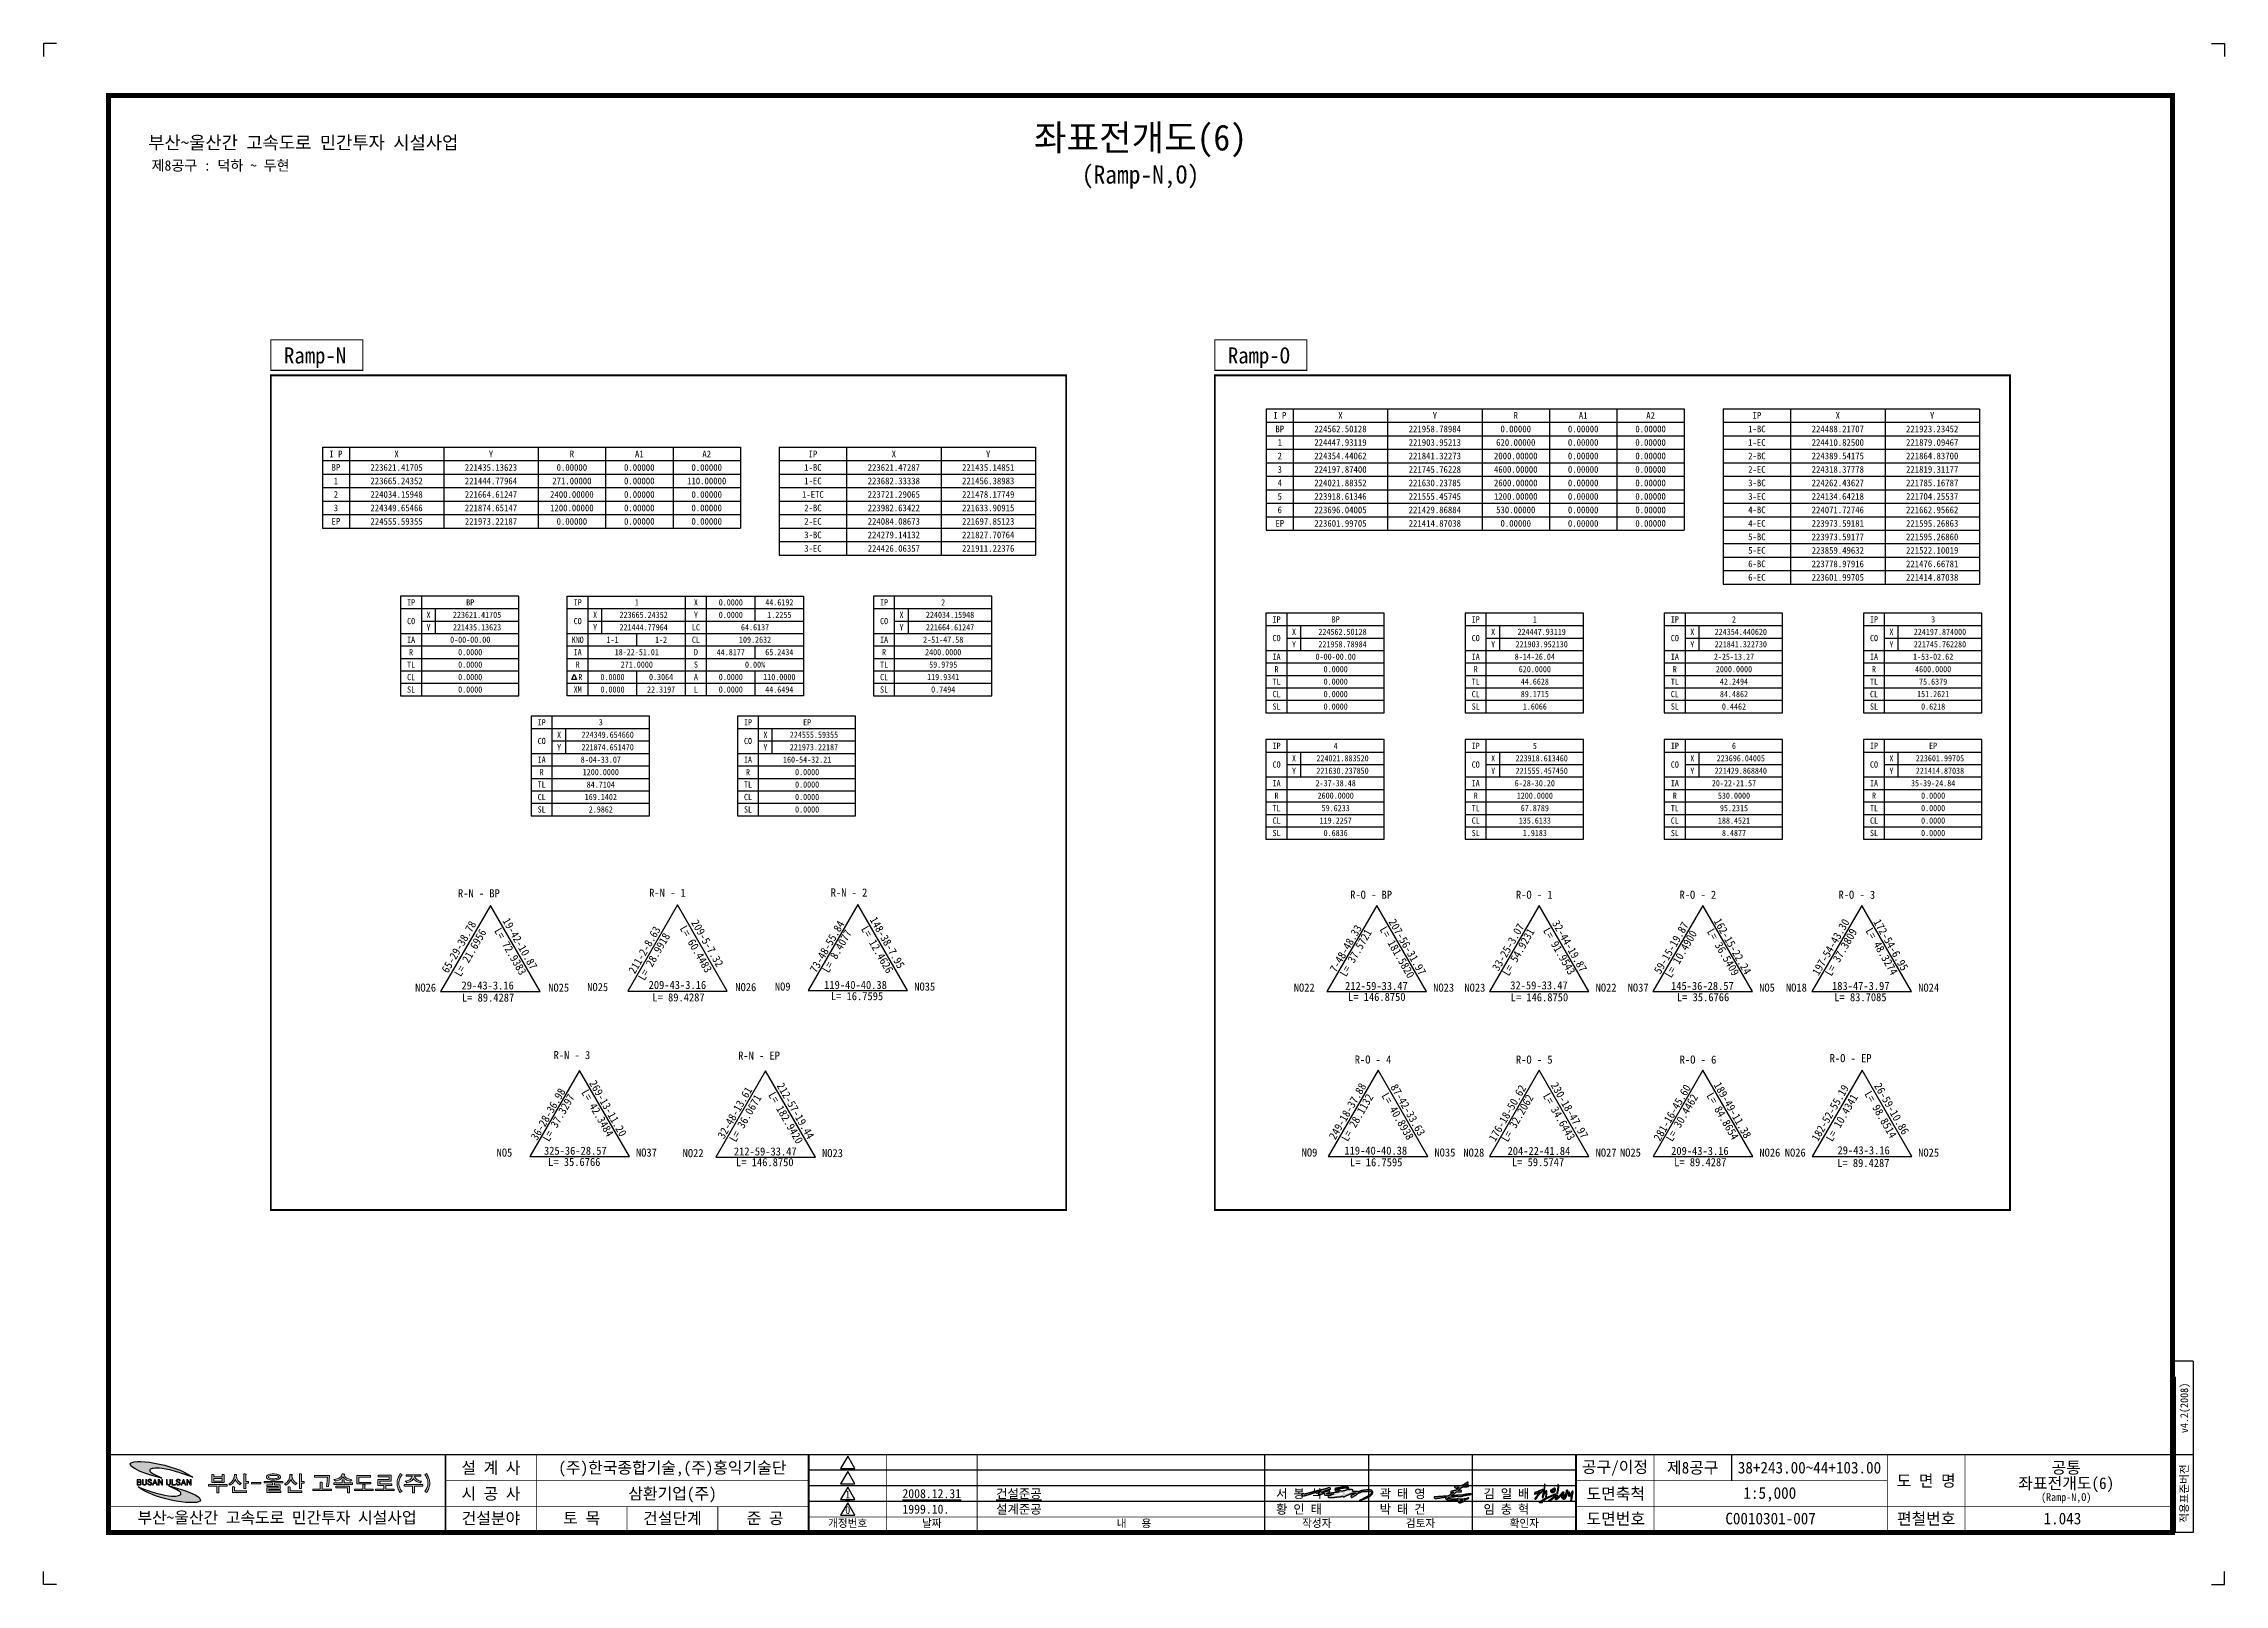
# Paper-space layout '배치1' of a CAD drawing. Extents: x 0 to 841, y 0 to 594.
# The model-space entities are those that its viewports show. They can reach past a viewport. Long polylines and large blocks are cut down to what shows.
import ezdxf
from ezdxf.enums import TextEntityAlignment as Align

# ---------------------------------------------------------------- set-up
doc = ezdxf.new("R2010")
doc.units = 0
for name, color, linetype in [('CA-ALGN-TBSM', 2, 'CONTINUOUS'), ('CA-TABL-LIN1', 4, 'CONTINUOUS'), ('CA-TABL-LIN2', 1, 'CONTINUOUS'), ('CA-TABL-TEX2', 3, 'CONTINUOUS'), ('CV-SURV-LINE', 2, 'CONTINUOUS'), ('CV-SURV-TEXT', 3, 'CONTINUOUS'), ('CX-BORD', 3, 'CONTINUOUS'), ('CX-BORD-LIN1', 4, 'CONTINUOUS'), ('CX-BORD-LIN2', 3, 'CONTINUOUS'), ('CX-BORD-TEX2', 7, 'CONTINUOUS'), ('CX-BORD-TEX3', 6, 'CONTINUOUS'), ('CX-COMM', 3, 'CONTINUOUS'), ('CX-MISC', 2, 'CONTINUOUS'), ('CX-PAPR', 2, 'CONTINUOUS'), ('CZ-LIN1', 7, 'CONTINUOUS'), ('CZ-TEX1', 6, 'CONTINUOUS'), ('CZ-TEX2', 3, 'CONTINUOUS')]:
    doc.layers.add(name, color=color, linetype=linetype)
doc.layers.get('CX-PAPR').freeze()
doc.styles.add('GHS', font='DotumChe.ttf')
doc.styles.add('GTXT', font='DotumChe.ttf')
doc.styles.add('Han_Romanstyle', font='DotumChe.ttf')
doc.styles.add('TB_TEXT', font='DotumChe.ttf')
doc.styles.add('TB_WBTXT', font='DotumChe.ttf')
doc.styles.add('TB_WMTXT', font='DotumChe.ttf')
doc.styles.add('돋움체', font='DotumChe.ttf')

psp = doc.layouts.new('배치1')

msp = doc.modelspace()

# ---------------------------------------------------------------- texts
at = {"layer": 'CV-SURV-TEXT', "style": 'Han_Romanstyle'}
for s, p in [('R-N - BP', (547.5, 589.9)), ('R-N - 1', (731.8, 590.4)), ('R-N - 2', (906.9, 590.7)), ('R-O - BP', (1407.7, 588.5)), ('R-O - 1', (1567.5, 588.5)), ('R-O - 2', (1725.2, 588.5)), ('R-O - 3', (1878.5, 588.5)), ('NO26', (506.2, 499)), ('29-43-3.16', (550.9, 501.1)), ('NO25', (634.5, 499)), ('NO25', (672.1, 499.5)), ('209-43-3.16', (731.3, 501.6)), ('NO26', (814.9, 499.5)), ('NO9', (853, 500)), ('119-40-40.38', (900.5, 501.6)), ('NO35', (987.4, 500)), ('NO22', (1353.3, 499)), ('212-59-33.47', (1402.7, 500.6)), ('NO23', (1487.7, 499)), ('NO23', (1517.8, 499)), ('32-59-33.47', (1562, 501.2)), ('NO22', (1644.3, 499)), ('NO37', (1675.2, 499)), ('145-36-28.57', (1717, 500.6)), ('NO5', (1802, 499)), ('NO18', (1827.8, 499)), ('183-47-3.97', (1872.2, 500.6)), ('NO24', (1955.3, 499)), ('L= 89.4287', (551.3, 489.4)), ('L= 89.4287', (734.9, 489.6)), ('L= 16.7595', (907, 490.8)), ('L= 146.8750', (1405.6, 490.1)), ('L= 146.8750', (1562.4, 489.7)), ('L= 35.6766', (1722.7, 489.8)), ('L= 83.7085', (1874.4, 489.8)), ('R-N - 3', (639.7, 434)), ('R-N - EP', (817.6, 433.5)), ('R-O - 4', (1412.1, 429.7)), ('R-O - 5', (1567.5, 429.6)), ('R-O - 6', (1725.4, 429.6)), ('R-O - EP', (1870, 431)), ('NO5', (584.7, 340)), ('325-36-28.57', (630.4, 341.8)), ('L= 35.6766', (634.4, 331)), ('NO37', (719.1, 340)), ('NO22', (764.1, 339.5)), ('212-59-33.47', (813.5, 341.1)), ('L= 146.8750', (815.6, 330.8)), ('NO23', (898.5, 339.5)), ('NO9', (1360.9, 340.1)), ('119-40-40.38', (1402.1, 341.9)), ('L= 16.7595', (1407.6, 330.7)), ('NO35', (1488.9, 340.1)), ('NO28', (1516.8, 340)), ('204-22-41.84', (1559.4, 341.6)), ('L= 59.5747', (1563.6, 330.8)), ('NO27', (1644.3, 340)), ('NO25', (1667.8, 340)), ('209-43-3.16', (1717.1, 341.6)), ('L= 89.4287', (1720, 330.8)), ('NO26', (1802.2, 340)), ('NO26', (1826.7, 340)), ('29-43-3.16', (1877.5, 342.2)), ('L= 89.4287', (1877.2, 330)), ('NO25', (1955.3, 340))]:
    msp.add_text(s, height=7.8, dxfattribs=at).set_placement(p)
for s, rotation, p in [('19-42-10.87', 299.9993, (590.1, 567.4)), ('209-5-7.32', 299.9993, (772, 565.6)), ('148-38-7.95', 299.9993, (944.2, 568.4)), ('207-56-31.97', 299.9993, (1444.4, 566.3)), ('32-44-19.87', 299.9993, (1602, 565)), ('162-15-22.24', 299.9993, (1757.9, 567)), ('197-54-43.30', 60.0007, (1859.2, 513.9)), ('172-54-6.95', 299.9993, (1911.8, 566.2)), ('65-29-38.78', 60.0007, (537.8, 516.2)), ('L= 21.6956', 60.0007, (550.1, 512.8)), ('L= 72.9383', 299.9993, (582.1, 557.7)), ('211-2-8.63', 60.0007, (718, 515.4)), ('L= 28.9918', 60.0007, (727.2, 509)), ('L= 60.4483', 299.9993, (761, 560)), ('73-48-55.84', 60.0007, (892.8, 516.5)), ('L= 8.4077', 60.0007, (904.8, 516.4)), ('L= 12.4626', 299.9993, (935.8, 559.5)), ('7-48-48.33', 60.0007, (1394.1, 516.9)), ('L= 37.5721', 60.0007, (1403.7, 512.7)), ('L= 181.5820', 299.9993, (1435.8, 559.1)), ('33-25-3.07', 60.0007, (1550.7, 518.1)), ('L= 54.9231', 60.0007, (1560.6, 513.4)), ('L= 91.9543', 299.9993, (1593.3, 558)), ('59-15-19.87', 60.0007, (1706.7, 515.3)), ('L= 10.4900', 60.0007, (1717.2, 511.6)), ('L= 36.5409', 299.9993, (1751.3, 557)), ('L= 37.3809', 60.0007, (1871.6, 513.3)), ('L= 48.3274', 299.9993, (1904.2, 557.7)), ('36-28-36.98', 60.0007, (623.8, 355)), ('L= 37.3297', 60.0007, (635.2, 353.8)), ('L= 42.3484', 299.9993, (666.1, 401.9)), ('269-13-11.20', 299.9993, (673.7, 410.8)), ('32-48-13.61', 60.0007, (803.9, 356.4)), ('L= 182.9420', 299.9993, (846.3, 399.5)), ('212-57-19.44', 299.9993, (854.5, 408.4)), ('249-18-37.88', 60.0007, (1393.3, 355.6)), ('L= 28.1132', 60.0007, (1405.2, 353.9)), ('L= 40.8938', 299.9993, (1437.6, 398.8)), ('87-42-33.63', 299.9993, (1446.1, 407.1)), ('176-18-50.62', 60.0007, (1547.4, 353.8)), ('L= 32.2062', 60.0007, (1559.6, 353.4)), ('L= 34.6443', 299.9993, (1593.2, 398.5)), ('230-18-47.97', 299.9993, (1600.7, 408.9)), ('281-16-45.60', 60.0007, (1706.3, 354.2)), ('L= 30.4462', 60.0007, (1718.2, 353.8)), ('L= 84.8654', 299.9993, (1750.8, 398.9)), ('189-49-11.38', 299.9993, (1757.9, 409.1)), ('182-52-55.19', 60.0007, (1858.6, 354)), ('L= 10.4341', 60.0007, (1872.4, 353.8)), ('L= 98.8514', 299.9993, (1903.2, 400.5)), ('26-59-10.86', 299.9993, (1912.5, 408.3)), ('L= 36.0671', 60.0007, (815.3, 353.3))]:
    msp.add_text(s, height=7.8, rotation=rotation, dxfattribs=at).set_placement(p)
at = {"layer": 'CZ-TEX1', "style": '돋움체'}
for s, p in [('Ramp-N', (379.8, 1104.5)), ('Ramp-O', (1289.8, 1104.5))]:
    msp.add_text(s, height=15.44, dxfattribs=at).set_placement(p)
at = {"layer": 'CZ-TEX2', "lineweight": 0, "style": 'GHS'}
for s, p in [('I P', (1339.8, 1051.1)), ('X', (1398.3, 1051.1)), ('Y', (1489.3, 1051.1)), ('R', (1567.3, 1051.1)), ('A1', (1632.3, 1051.1)), ('A2', (1697.3, 1051.1)), ('IP', (1799.8, 1051.1)), ('X', (1877.8, 1051.1)), ('Y', (1968.8, 1051.1)), ('BP', (1339.8, 1038.1)), ('1', (1339.8, 1025.1)), ('224562.50128', (1398.3, 1038.1)), ('224447.93119', (1398.3, 1025.1)), ('221958.78984', (1489.3, 1038.1)), ('221903.95213', (1489.3, 1025.1)), ('620.00000', (1567.3, 1025.1)), ('0.00000', (1567.3, 1038.1)), ('0.00000', (1632.3, 1038.1)), ('0.00000', (1632.3, 1025.1)), ('0.00000', (1697.3, 1038.1)), ('0.00000', (1697.3, 1025.1)), ('1-BC', (1799.8, 1038.1)), ('1-EC', (1799.8, 1025.1)), ('224488.21707', (1877.8, 1038.1)), ('224410.82500', (1877.8, 1025.1)), ('221923.23452', (1968.8, 1038.1)), ('221879.09467', (1968.8, 1025.1)), ('I P', (429.8, 1014)), ('X', (488.3, 1014)), ('Y', (579.3, 1014)), ('R', (657.3, 1014)), ('A1', (722.3, 1014)), ('A2', (787.3, 1014)), ('IP', (889.7, 1014)), ('X', (967.7, 1014)), ('Y', (1058.7, 1014)), ('2', (1339.8, 1012.1)), ('224354.44062', (1398.3, 1012.1)), ('221841.32273', (1489.3, 1012.1)), ('2000.00000', (1567.3, 1012.1)), ('0.00000', (1632.3, 1012.1)), ('0.00000', (1697.3, 1012.1)), ('2-BC', (1799.8, 1012.1)), ('224389.54175', (1877.8, 1012.1)), ('221864.83700', (1968.8, 1012.1)), ('BP', (429.8, 1001)), ('1', (429.8, 988)), ('223621.41705', (488.3, 1001)), ('223665.24352', (488.3, 988)), ('221435.13623', (579.3, 1001)), ('221444.77964', (579.3, 988)), ('271.00000', (657.3, 988)), ('0.00000', (657.3, 1001)), ('0.00000', (722.3, 1001)), ('0.00000', (722.3, 988)), ('110.00000', (787.3, 988)), ('0.00000', (787.3, 1001)), ('1-BC', (889.7, 1001)), ('1-EC', (889.7, 988)), ('223621.47287', (967.7, 1001)), ('223682.33338', (967.7, 988)), ('221435.14851', (1058.7, 1001)), ('221456.38983', (1058.7, 988)), ('3', (1339.8, 999.1)), ('4', (1339.8, 986.1)), ('224197.87400', (1398.3, 999.1)), ('224021.88352', (1398.3, 986.1)), ('221745.76228', (1489.3, 999.1)), ('221630.23785', (1489.3, 986.1)), ('4600.00000', (1567.3, 999.1)), ('2600.00000', (1567.3, 986.1)), ('0.00000', (1632.3, 999.1)), ('0.00000', (1632.3, 986.1)), ('0.00000', (1697.3, 999.1)), ('0.00000', (1697.3, 986.1)), ('3-BC', (1799.8, 986.1)), ('2-EC', (1799.8, 999.1)), ('224318.37778', (1877.8, 999.1)), ('224262.43627', (1877.8, 986.1)), ('221819.31177', (1968.8, 999.1)), ('221785.16787', (1968.8, 986.1)), ('2', (429.8, 975)), ('3', (429.8, 962)), ('224034.15948', (488.3, 975)), ('224349.65466', (488.3, 962)), ('221664.61247', (579.3, 975)), ('221874.65147', (579.3, 962)), ('2400.00000', (657.3, 975)), ('1200.00000', (657.3, 962)), ('0.00000', (722.3, 975)), ('0.00000', (722.3, 962)), ('0.00000', (787.3, 975)), ('0.00000', (787.3, 962)), ('1-ETC', (889.7, 975)), ('2-BC', (889.7, 962)), ('223721.29065', (967.7, 975)), ('223982.63422', (967.7, 962)), ('221478.17749', (1058.7, 975)), ('221633.90915', (1058.7, 962)), ('5', (1339.8, 973.1)), ('223918.61346', (1398.3, 973.1)), ('221555.45745', (1489.3, 973.1)), ('1200.00000', (1567.3, 973.1)), ('0.00000', (1632.3, 973.1)), ('0.00000', (1697.3, 973.1)), ('3-EC', (1799.8, 973.1)), ('224134.64218', (1877.8, 973.1)), ('221704.25537', (1968.8, 973.1)), ('EP', (429.8, 949)), ('224555.59355', (488.3, 949)), ('221973.22187', (579.3, 949)), ('0.00000', (657.3, 949)), ('0.00000', (722.3, 949)), ('0.00000', (787.3, 949)), ('2-EC', (889.7, 949)), ('224084.08673', (967.7, 949)), ('221697.85123', (1058.7, 949)), ('EP', (1339.8, 947.1)), ('6', (1339.8, 960.1)), ('223696.04005', (1398.3, 960.1)), ('223601.99705', (1398.3, 947.1)), ('221429.86884', (1489.3, 960.1)), ('221414.87038', (1489.3, 947.1)), ('530.00000', (1567.3, 960.1)), ('0.00000', (1567.3, 947.1)), ('0.00000', (1632.3, 960.1)), ('0.00000', (1632.3, 947.1)), ('0.00000', (1697.3, 960.1)), ('0.00000', (1697.3, 947.1)), ('4-BC', (1799.8, 960.1)), ('4-EC', (1799.8, 947.1)), ('224071.72746', (1877.8, 960.1)), ('223973.59181', (1877.8, 947.1)), ('221662.95662', (1968.8, 960.1)), ('221595.26863', (1968.8, 947.1)), ('3-BC', (889.7, 936)), ('3-EC', (889.7, 923)), ('224279.14132', (967.7, 936)), ('224426.06357', (967.7, 923)), ('221827.70764', (1058.7, 936)), ('221911.22376', (1058.7, 923)), ('5-BC', (1799.8, 934.1)), ('5-EC', (1799.8, 921.1)), ('223973.59177', (1877.8, 934.1)), ('223859.49632', (1877.8, 921.1)), ('221595.26860', (1968.8, 934.1)), ('221522.10019', (1968.8, 921.1)), ('6-BC', (1799.8, 908.1)), ('223778.97916', (1877.8, 908.1)), ('221476.66781', (1968.8, 908.1)), ('6-EC', (1799.8, 895.1)), ('223601.99705', (1877.8, 895.1)), ('221414.87038', (1968.8, 895.1))]:
    msp.add_text(s, height=6.5, dxfattribs=at).set_placement(p, align=Align.CENTER)

# ---------------------------------------------------------------- blocks, each defined once
blk = doc.blocks.new('CXBLKA1-KHCA_PS809')
at = {"layer": 'CX-COMM'}
h = blk.add_hatch(color=256, dxfattribs=at)
h.paths.add_polyline_path([(501.53, 35.41), (501.56, 35.39), (501.58, 35.38), (501.61, 35.36), (501.63, 35.35), (501.66, 35.33), (501.68, 35.32), (501.71, 35.3), (501.73, 35.29), (501.75, 35.27), (501.76, 35.26), (501.78, 35.24), (501.79, 35.23), (501.8, 35.22), (501.81, 35.21), (501.83, 35.2), (501.83, 35.19), (501.84, 35.17), (501.85, 35.16), (501.86, 35.15), (501.86, 35.14), (501.87, 35.13), (501.88, 35.12), (501.88, 35.11), (501.89, 35.09), (501.89, 35.08), (501.9, 35.07), (501.9, 35.06), (501.91, 35.04), (501.91, 35.03), (501.92, 35.01), (501.92, 35), (501.92, 34.98), (501.93, 34.97), (501.93, 34.95), (501.94, 34.93), (501.94, 34.92), (501.94, 34.9), (501.94, 34.88), (501.95, 34.86), (501.95, 34.84), (501.95, 34.82), (501.95, 34.81), (501.95, 34.79), (501.95, 34.77), (501.96, 34.75), (501.96, 34.74), (501.96, 34.73), (501.96, 34.71), (501.96, 34.7), (501.97, 34.7), (501.97, 34.69), (501.97, 34.68), (501.98, 34.68), (501.98, 34.68), (501.99, 34.68), (501.99, 34.68), (502, 34.68), (502.01, 34.69), (502.03, 34.69), (502.04, 34.7), (502.07, 34.71), (502.09, 34.72), (502.12, 34.74), (502.16, 34.75), (502.21, 34.77), (502.26, 34.8), (502.32, 34.82), (502.39, 34.85), (502.46, 34.88), (502.54, 34.91), (502.62, 34.94), (502.7, 34.98), (502.79, 35.02), (502.88, 35.05), (502.97, 35.09), (503.05, 35.13), (503.14, 35.17), (503.22, 35.21), (503.3, 35.25), (503.37, 35.28), (503.43, 35.32), (503.49, 35.35), (503.54, 35.38), (503.58, 35.41), (503.62, 35.43), (503.66, 35.46), (503.7, 35.48), (503.73, 35.5), (503.76, 35.52), (503.79, 35.54), (503.82, 35.56), (503.85, 35.58), (503.87, 35.6), (503.9, 35.61), (503.92, 35.63), (503.95, 35.64), (503.97, 35.66), (503.99, 35.67), (504.02, 35.69), (504.04, 35.7), (504.06, 35.71), (504.07, 35.72), (504.09, 35.73), (504.11, 35.75), (504.12, 35.76), (504.14, 35.76), (504.15, 35.77), (504.16, 35.78), (504.18, 35.79), (504.19, 35.8), (504.2, 35.81), (504.21, 35.82), (504.23, 35.83), (504.24, 35.85), (504.25, 35.86), (504.27, 35.87), (504.28, 35.88), (504.29, 35.9), (504.3, 35.91), (504.31, 35.92), (504.32, 35.93), (504.32, 35.94), (504.33, 35.95), (504.33, 35.96), (504.33, 35.96), (504.33, 35.97), (504.33, 35.98), (504.32, 35.98), (504.32, 35.99), (504.32, 35.99), (504.31, 36), (504.3, 36), (504.29, 36), (504.28, 36.01), (504.26, 36.01), (504.24, 36.01), (504.21, 36.01), (504.18, 36.01), (504.14, 36.01), (504.1, 36.01), (504.06, 36.01), (504.01, 36.01), (503.96, 36.01), (503.91, 36), (503.85, 36), (503.8, 36), (503.74, 36), (503.69, 35.99), (503.63, 35.99), (503.58, 35.98), (503.54, 35.98), (503.49, 35.97), (503.46, 35.97), (503.43, 35.96), (503.4, 35.96), (503.37, 35.95), (503.35, 35.95), (503.33, 35.94), (503.31, 35.94), (503.29, 35.93), (503.27, 35.93), (503.25, 35.92), (503.22, 35.92), (503.19, 35.91), (503.16, 35.91), (503.12, 35.9), (503.07, 35.89), (503.02, 35.88), (502.95, 35.87), (502.88, 35.85), (502.81, 35.84), (502.73, 35.83), (502.65, 35.81), (502.57, 35.8), (502.5, 35.78), (502.43, 35.77), (502.38, 35.76), (502.33, 35.75), (502.28, 35.74), (502.24, 35.73), (502.2, 35.72), (502.16, 35.71), (502.13, 35.7), (502.08, 35.69), (502.04, 35.68), (501.99, 35.67), (501.94, 35.66), (501.89, 35.64), (501.83, 35.63), (501.78, 35.62), (501.73, 35.6), (501.68, 35.59), (501.63, 35.58), (501.59, 35.57), (501.55, 35.56), (501.51, 35.55), (501.48, 35.54), (501.45, 35.53), (501.44, 35.52), (501.42, 35.51), (501.42, 35.5), (501.42, 35.49), (501.43, 35.47), (501.44, 35.46), (501.46, 35.45), (501.48, 35.44), (501.51, 35.42)], flags=16)
h.paths.add_polyline_path([(500.07, 36.06), (500.02, 36.08), (499.98, 36.09), (499.94, 36.1), (499.9, 36.11), (499.87, 36.12), (499.83, 36.13), (499.8, 36.14), (499.78, 36.15), (499.75, 36.16), (499.72, 36.16), (499.69, 36.17), (499.67, 36.18), (499.64, 36.18), (499.62, 36.19), (499.59, 36.2), (499.57, 36.2), (499.55, 36.21), (499.53, 36.21), (499.51, 36.21), (499.49, 36.22), (499.47, 36.22), (499.45, 36.23), (499.43, 36.23), (499.41, 36.24), (499.39, 36.25), (499.37, 36.26), (499.34, 36.26), (499.31, 36.27), (499.29, 36.28), (499.26, 36.29), (499.23, 36.3), (499.2, 36.32), (499.17, 36.33), (499.14, 36.34), (499.11, 36.35), (499.08, 36.35), (499.05, 36.36), (499.01, 36.37), (498.98, 36.38), (498.95, 36.39), (498.91, 36.39), (498.88, 36.4), (498.84, 36.4), (498.81, 36.41), (498.78, 36.41), (498.75, 36.42), (498.72, 36.43), (498.69, 36.44), (498.67, 36.45), (498.65, 36.46), (498.63, 36.48), (498.61, 36.49), (498.6, 36.51), (498.58, 36.53), (498.58, 36.54), (498.57, 36.56), (498.57, 36.57), (498.57, 36.58), (498.57, 36.59), (498.57, 36.6), (498.58, 36.61), (498.58, 36.62), (498.59, 36.63), (498.6, 36.64), (498.61, 36.64), (498.63, 36.65), (498.64, 36.66), (498.66, 36.67), (498.67, 36.67), (498.69, 36.68), (498.71, 36.69), (498.73, 36.7), (498.76, 36.71), (498.78, 36.72), (498.81, 36.73), (498.84, 36.74), (498.87, 36.75), (498.9, 36.76), (498.93, 36.77), (498.97, 36.78), (499.01, 36.79), (499.05, 36.8), (499.1, 36.8), (499.14, 36.81), (499.19, 36.81), (499.24, 36.82), (499.29, 36.82), (499.33, 36.82), (499.38, 36.83), (499.43, 36.83), (499.48, 36.83), (499.53, 36.84), (499.58, 36.85), (499.64, 36.86), (499.7, 36.87), (499.77, 36.88), (499.84, 36.9), (499.92, 36.92), (500, 36.94), (500.09, 36.96), (500.17, 36.98), (500.25, 37), (500.33, 37.02), (500.41, 37.04), (500.48, 37.05), (500.54, 37.06), (500.6, 37.07), (500.67, 37.08), (500.73, 37.08), (500.79, 37.09), (500.86, 37.1), (500.93, 37.11), (501.01, 37.12), (501.1, 37.13), (501.19, 37.14), (501.27, 37.15), (501.36, 37.16), (501.45, 37.17), (501.54, 37.18), (501.62, 37.19), (501.69, 37.2), (501.76, 37.2), (501.82, 37.2), (501.88, 37.2), (501.94, 37.2), (501.99, 37.2), (502.04, 37.2), (502.09, 37.2), (502.13, 37.2), (502.18, 37.2), (502.22, 37.2), (502.26, 37.2), (502.31, 37.2), (502.34, 37.2), (502.38, 37.19), (502.42, 37.19), (502.45, 37.18), (502.48, 37.18), (502.51, 37.17), (502.54, 37.16), (502.57, 37.15), (502.59, 37.14), (502.61, 37.13), (502.64, 37.12), (502.66, 37.11), (502.67, 37.1), (502.69, 37.09), (502.71, 37.08), (502.72, 37.07), (502.74, 37.06), (502.75, 37.04), (502.77, 37.03), (502.79, 37.01), (502.81, 37), (502.83, 36.98), (502.85, 36.96), (502.87, 36.94), (502.88, 36.92), (502.9, 36.9), (502.91, 36.87), (502.92, 36.86), (502.93, 36.84), (502.93, 36.82), (502.94, 36.8), (502.94, 36.78), (502.93, 36.76), (502.93, 36.74), (502.92, 36.73), (502.9, 36.71), (502.89, 36.69), (502.87, 36.68), (502.85, 36.66), (502.83, 36.64), (502.8, 36.62), (502.77, 36.59), (502.74, 36.57), (502.7, 36.54), (502.66, 36.51), (502.61, 36.49), (502.56, 36.46), (502.52, 36.43), (502.47, 36.4), (502.42, 36.37), (502.37, 36.34), (502.32, 36.32), (502.27, 36.3), (502.23, 36.28), (502.18, 36.26), (502.14, 36.24), (502.1, 36.23), (502.06, 36.22), (502.02, 36.2), (501.98, 36.19), (501.94, 36.18), (501.91, 36.17), (501.87, 36.16), (501.83, 36.15), (501.8, 36.14), (501.76, 36.13), (501.72, 36.12), (501.68, 36.12), (501.64, 36.11), (501.6, 36.1), (501.56, 36.1), (501.52, 36.09), (501.47, 36.08), (501.43, 36.07), (501.39, 36.06), (501.35, 36.05), (501.31, 36.04), (501.27, 36.03), (501.23, 36.01), (501.19, 36), (501.15, 35.99), (501.12, 35.98), (501.09, 35.97), (501.06, 35.96), (501.03, 35.95), (501, 35.94), (500.97, 35.94), (500.95, 35.93), (500.93, 35.93), (500.91, 35.93), (500.89, 35.92), (500.87, 35.92), (500.85, 35.92), (500.84, 35.92), (500.82, 35.91), (500.81, 35.91), (500.79, 35.91), (500.77, 35.91), (500.76, 35.9), (500.74, 35.9), (500.72, 35.9), (500.7, 35.9), (500.68, 35.9), (500.65, 35.9), (500.62, 35.9), (500.58, 35.91), (500.54, 35.92), (500.49, 35.93), (500.43, 35.94), (500.37, 35.96), (500.31, 35.98), (500.25, 36), (500.19, 36.02), (500.13, 36.04)], flags=16)
h.paths.add_polyline_path([(496.95, 33.99), (496.99, 33.99), (497.04, 33.99), (497.1, 33.99), (497.16, 34), (497.22, 34), (497.29, 34), (497.35, 34.01), (497.42, 34.02), (497.48, 34.03), (497.54, 34.04), (497.59, 34.05), (497.65, 34.06), (497.7, 34.07), (497.75, 34.08), (497.81, 34.08), (497.87, 34.09), (497.93, 34.1), (498, 34.1), (498.06, 34.1), (498.13, 34.11), (498.2, 34.11), (498.28, 34.11), (498.35, 34.11), (498.42, 34.11), (498.5, 34.12), (498.57, 34.12), (498.65, 34.13), (498.72, 34.13), (498.79, 34.14), (498.85, 34.14), (498.91, 34.15), (498.97, 34.16), (499.02, 34.16), (499.07, 34.17), (499.11, 34.18), (499.15, 34.19), (499.19, 34.2), (499.22, 34.21), (499.26, 34.21), (499.29, 34.22), (499.33, 34.23), (499.36, 34.23), (499.4, 34.24), (499.44, 34.24), (499.48, 34.24), (499.51, 34.25), (499.55, 34.25), (499.59, 34.25), (499.62, 34.25), (499.66, 34.26), (499.7, 34.26), (499.73, 34.26), (499.77, 34.27), (499.81, 34.27), (499.85, 34.28), (499.89, 34.28), (499.93, 34.29), (499.97, 34.29), (500.01, 34.3), (500.06, 34.31), (500.1, 34.32), (500.14, 34.33), (500.18, 34.34), (500.22, 34.35), (500.26, 34.36), (500.29, 34.38), (500.32, 34.39), (500.35, 34.41), (500.38, 34.42), (500.41, 34.44), (500.45, 34.45), (500.48, 34.47), (500.51, 34.48), (500.54, 34.5), (500.57, 34.51), (500.61, 34.53), (500.64, 34.54), (500.68, 34.55), (500.72, 34.57), (500.76, 34.58), (500.8, 34.59), (500.84, 34.61), (500.88, 34.62), (500.92, 34.63), (500.96, 34.64), (500.99, 34.66), (501.03, 34.67), (501.06, 34.68), (501.09, 34.69), (501.11, 34.7), (501.13, 34.71), (501.15, 34.73), (501.17, 34.74), (501.18, 34.75), (501.19, 34.75), (501.21, 34.76), (501.22, 34.77), (501.22, 34.78), (501.23, 34.79), (501.24, 34.79), (501.24, 34.8), (501.24, 34.81), (501.24, 34.82), (501.24, 34.83), (501.24, 34.85), (501.23, 34.86), (501.22, 34.88), (501.21, 34.89), (501.2, 34.91), (501.18, 34.93), (501.17, 34.95), (501.15, 34.97), (501.12, 34.98), (501.1, 35), (501.07, 35.02), (501.05, 35.03), (501.02, 35.05), (500.99, 35.07), (500.96, 35.08), (500.94, 35.1), (500.91, 35.11), (500.89, 35.12), (500.87, 35.14), (500.85, 35.15), (500.83, 35.16), (500.8, 35.18), (500.78, 35.19), (500.76, 35.2), (500.73, 35.21), (500.7, 35.22), (500.67, 35.23), (500.64, 35.24), (500.61, 35.25), (500.58, 35.26), (500.56, 35.27), (500.53, 35.27), (500.5, 35.28), (500.48, 35.28), (500.46, 35.29), (500.43, 35.29), (500.41, 35.28), (500.39, 35.28), (500.37, 35.28), (500.35, 35.27), (500.33, 35.27), (500.3, 35.26), (500.28, 35.25), (500.25, 35.24), (500.23, 35.23), (500.2, 35.22), (500.17, 35.21), (500.14, 35.2), (500.11, 35.2), (500.08, 35.19), (500.05, 35.19), (500.02, 35.19), (499.99, 35.18), (499.95, 35.18), (499.92, 35.17), (499.89, 35.17), (499.86, 35.16), (499.83, 35.16), (499.8, 35.15), (499.77, 35.14), (499.74, 35.13), (499.71, 35.12), (499.69, 35.12), (499.66, 35.11), (499.64, 35.1), (499.62, 35.09), (499.6, 35.09), (499.58, 35.08), (499.57, 35.07), (499.55, 35.07), (499.53, 35.06), (499.52, 35.05), (499.5, 35.05), (499.48, 35.04), (499.47, 35.03), (499.45, 35.02), (499.43, 35.02), (499.41, 35.01), (499.4, 35), (499.38, 34.99), (499.36, 34.99), (499.34, 34.98), (499.32, 34.97), (499.3, 34.96), (499.28, 34.96), (499.26, 34.95), (499.23, 34.94), (499.21, 34.93), (499.19, 34.92), (499.16, 34.91), (499.14, 34.9), (499.11, 34.89), (499.09, 34.88), (499.06, 34.86), (499.03, 34.85), (498.99, 34.83), (498.96, 34.81), (498.92, 34.79), (498.88, 34.76), (498.84, 34.74), (498.8, 34.72), (498.76, 34.7), (498.72, 34.67), (498.68, 34.65), (498.64, 34.63), (498.6, 34.61), (498.56, 34.6), (498.53, 34.58), (498.5, 34.56), (498.46, 34.55), (498.43, 34.54), (498.4, 34.52), (498.37, 34.51), (498.34, 34.5), (498.32, 34.49), (498.29, 34.48), (498.26, 34.47), (498.23, 34.46), (498.2, 34.45), (498.17, 34.44), (498.14, 34.43), (498.1, 34.43), (498.07, 34.42), (498.02, 34.41), (497.98, 34.4), (497.93, 34.39), (497.88, 34.38), (497.83, 34.37), (497.77, 34.36), (497.7, 34.35), (497.64, 34.34), (497.57, 34.33), (497.51, 34.31), (497.44, 34.3), (497.38, 34.28), (497.33, 34.27), (497.28, 34.25), (497.23, 34.24), (497.19, 34.22), (497.16, 34.21), (497.13, 34.2), (497.11, 34.18), (497.08, 34.17), (497.07, 34.16), (497.05, 34.15), (497.04, 34.15), (497.02, 34.14), (497.01, 34.14), (497, 34.13), (497, 34.13), (496.99, 34.12), (496.98, 34.12), (496.97, 34.11), (496.96, 34.11), (496.95, 34.1), (496.94, 34.09), (496.93, 34.08), (496.93, 34.07), (496.92, 34.06), (496.91, 34.05), (496.9, 34.04), (496.89, 34.03), (496.89, 34.02), (496.89, 34.02), (496.89, 34.01), (496.9, 34), (496.92, 34)], flags=16)
h.paths.add_polyline_path([(485.48, 34.86), (485.47, 34.87), (485.45, 34.87), (485.44, 34.88), (485.43, 34.89), (485.42, 34.89), (485.41, 34.89), (485.4, 34.9), (485.39, 34.9), (485.37, 34.9), (485.36, 34.9), (485.34, 34.9), (485.33, 34.9), (485.31, 34.89), (485.3, 34.89), (485.28, 34.89), (485.27, 34.88), (485.25, 34.87), (485.24, 34.87), (485.22, 34.86), (485.21, 34.85), (485.2, 34.85), (485.18, 34.84), (485.17, 34.83), (485.16, 34.82), (485.15, 34.81), (485.14, 34.8), (485.13, 34.78), (485.12, 34.77), (485.11, 34.76), (485.11, 34.74), (485.11, 34.73), (485.1, 34.71), (485.11, 34.7), (485.11, 34.68), (485.12, 34.66), (485.12, 34.65), (485.13, 34.63), (485.14, 34.6), (485.16, 34.58), (485.17, 34.56), (485.19, 34.53), (485.21, 34.51), (485.22, 34.48), (485.24, 34.45), (485.27, 34.42), (485.29, 34.4), (485.32, 34.37), (485.34, 34.34), (485.37, 34.32), (485.4, 34.3), (485.43, 34.27), (485.47, 34.25), (485.5, 34.24), (485.54, 34.22), (485.57, 34.2), (485.61, 34.19), (485.65, 34.18), (485.69, 34.16), (485.74, 34.16), (485.78, 34.15), (485.84, 34.15), (485.89, 34.14), (485.96, 34.15), (486.03, 34.15), (486.1, 34.16), (486.18, 34.17), (486.27, 34.19), (486.37, 34.21), (486.47, 34.23), (486.58, 34.26), (486.7, 34.29), (486.82, 34.32), (486.94, 34.35), (487.07, 34.39), (487.2, 34.43), (487.33, 34.46), (487.46, 34.5), (487.59, 34.54), (487.72, 34.58), (487.84, 34.62), (487.96, 34.66), (488.07, 34.7), (488.19, 34.73), (488.29, 34.77), (488.4, 34.8), (488.51, 34.84), (488.62, 34.88), (488.73, 34.92), (488.85, 34.95), (488.97, 34.99), (489.09, 35.03), (489.22, 35.07), (489.35, 35.12), (489.48, 35.16), (489.62, 35.2), (489.75, 35.24), (489.9, 35.28), (490.04, 35.32), (490.18, 35.36), (490.32, 35.4), (490.45, 35.44), (490.58, 35.48), (490.71, 35.51), (490.83, 35.55), (490.93, 35.58), (491.03, 35.61), (491.12, 35.63), (491.21, 35.66), (491.3, 35.68), (491.38, 35.7), (491.46, 35.73), (491.55, 35.75), (491.64, 35.77), (491.73, 35.79), (491.82, 35.82), (491.91, 35.84), (492.01, 35.86), (492.1, 35.89), (492.19, 35.91), (492.28, 35.93), (492.37, 35.95), (492.45, 35.98), (492.53, 35.99), (492.6, 36.01), (492.65, 36.03), (492.7, 36.04), (492.73, 36.04), (492.74, 36.04), (492.74, 36.03), (492.71, 36.02), (492.68, 36), (492.64, 35.98), (492.59, 35.95), (492.53, 35.93), (492.48, 35.9), (492.42, 35.87), (492.37, 35.84), (492.33, 35.81), (492.29, 35.78), (492.25, 35.75), (492.21, 35.72), (492.17, 35.69), (492.14, 35.67), (492.1, 35.64), (492.07, 35.62), (492.03, 35.59), (491.99, 35.57), (491.96, 35.54), (491.92, 35.52), (491.88, 35.5), (491.84, 35.48), (491.8, 35.46), (491.77, 35.44), (491.73, 35.41), (491.69, 35.39), (491.66, 35.37), (491.62, 35.35), (491.59, 35.33), (491.56, 35.3), (491.54, 35.28), (491.52, 35.25), (491.5, 35.23), (491.49, 35.2), (491.48, 35.17), (491.47, 35.14), (491.47, 35.11), (491.47, 35.08), (491.47, 35.05), (491.47, 35.02), (491.47, 34.98), (491.48, 34.95), (491.49, 34.92), (491.51, 34.89), (491.52, 34.86), (491.54, 34.82), (491.57, 34.79), (491.6, 34.76), (491.63, 34.74), (491.66, 34.71), (491.7, 34.69), (491.74, 34.66), (491.79, 34.64), (491.84, 34.62), (491.89, 34.61), (491.94, 34.6), (491.99, 34.59), (492.05, 34.58), (492.11, 34.58), (492.16, 34.58), (492.22, 34.58), (492.28, 34.59), (492.34, 34.61), (492.39, 34.62), (492.45, 34.65), (492.51, 34.67), (492.57, 34.7), (492.62, 34.73), (492.68, 34.76), (492.74, 34.79), (492.81, 34.81), (492.87, 34.84), (492.94, 34.87), (493, 34.89), (493.07, 34.91), (493.14, 34.94), (493.2, 34.96), (493.27, 34.98), (493.33, 35), (493.39, 35.03), (493.45, 35.05), (493.51, 35.08), (493.56, 35.1), (493.61, 35.12), (493.66, 35.14), (493.7, 35.16), (493.74, 35.17), (493.77, 35.18), (493.8, 35.19), (493.83, 35.19), (493.85, 35.19), (493.87, 35.19), (493.89, 35.18), (493.9, 35.16), (493.9, 35.14), (493.9, 35.12), (493.89, 35.09), (493.88, 35.06), (493.87, 35.03), (493.86, 35), (493.86, 34.96), (493.85, 34.92), (493.84, 34.88), (493.84, 34.85), (493.85, 34.81), (493.85, 34.78), (493.87, 34.74), (493.88, 34.7), (493.9, 34.67), (493.92, 34.63), (493.95, 34.6), (493.98, 34.57), (494.01, 34.53), (494.04, 34.5), (494.08, 34.47), (494.12, 34.44), (494.17, 34.42), (494.21, 34.39), (494.27, 34.38), (494.32, 34.36), (494.38, 34.35), (494.44, 34.34), (494.51, 34.34), (494.57, 34.34), (494.64, 34.34), (494.7, 34.34), (494.77, 34.35), (494.84, 34.35), (494.91, 34.36), (494.97, 34.38), (495.04, 34.39), (495.1, 34.4), (495.17, 34.41), (495.23, 34.42), (495.29, 34.43), (495.35, 34.44), (495.41, 34.45), (495.47, 34.46), (495.52, 34.46), (495.58, 34.47), (495.64, 34.48), (495.69, 34.48), (495.75, 34.49), (495.81, 34.5), (495.86, 34.51), (495.92, 34.51), (495.98, 34.52), (496.04, 34.54), (496.11, 34.55), (496.17, 34.56), (496.24, 34.57), (496.31, 34.58), (496.38, 34.59), (496.45, 34.6), (496.52, 34.62), (496.59, 34.63), (496.66, 34.64), (496.73, 34.66), (496.79, 34.68), (496.85, 34.69), (496.91, 34.71), (496.96, 34.73), (497.02, 34.75), (497.07, 34.77), (497.13, 34.78), (497.18, 34.8), (497.24, 34.82), (497.3, 34.83), (497.37, 34.85), (497.42, 34.86), (497.48, 34.87), (497.52, 34.87), (497.55, 34.87), (497.56, 34.87), (497.55, 34.86), (497.52, 34.85), (497.47, 34.83), (497.41, 34.81), (497.33, 34.78), (497.24, 34.75), (497.15, 34.72), (497.06, 34.69), (496.97, 34.66), (496.89, 34.63), (496.82, 34.6), (496.74, 34.57), (496.68, 34.54), (496.61, 34.52), (496.55, 34.49), (496.5, 34.46), (496.44, 34.43), (496.39, 34.4), (496.33, 34.38), (496.28, 34.35), (496.23, 34.33), (496.18, 34.3), (496.13, 34.28), (496.09, 34.26), (496.04, 34.24), (496, 34.22), (495.96, 34.21), (495.92, 34.2), (495.88, 34.18), (495.84, 34.17), (495.81, 34.16), (495.77, 34.15), (495.74, 34.14), (495.71, 34.13), (495.68, 34.12), (495.65, 34.11), (495.62, 34.09), (495.59, 34.08), (495.56, 34.07), (495.54, 34.06), (495.51, 34.05), (495.48, 34.03), (495.46, 34.02), (495.43, 34.01), (495.41, 34), (495.39, 33.98), (495.37, 33.96), (495.35, 33.94), (495.34, 33.92), (495.33, 33.89), (495.33, 33.86), (495.33, 33.83), (495.33, 33.8), (495.34, 33.76), (495.35, 33.73), (495.36, 33.69), (495.38, 33.65), (495.41, 33.62), (495.43, 33.58), (495.46, 33.55), (495.5, 33.52), (495.54, 33.5), (495.58, 33.48), (495.63, 33.46), (495.68, 33.45), (495.74, 33.44), (495.8, 33.44), (495.87, 33.44), (495.94, 33.44), (496.01, 33.45), (496.08, 33.45), (496.15, 33.46), (496.22, 33.47), (496.29, 33.47), (496.37, 33.48), (496.44, 33.48), (496.51, 33.48), (496.58, 33.49), (496.66, 33.49), (496.73, 33.49), (496.82, 33.49), (496.9, 33.49), (496.98, 33.5), (497.07, 33.5), (497.16, 33.5), (497.25, 33.51), (497.33, 33.51), (497.42, 33.52), (497.5, 33.52), (497.57, 33.53), (497.64, 33.53), (497.71, 33.54), (497.78, 33.54), (497.84, 33.55), (497.91, 33.56), (497.97, 33.57), (498.03, 33.58), (498.1, 33.59), (498.16, 33.6), (498.22, 33.61), (498.29, 33.63), (498.35, 33.64), (498.42, 33.65), (498.49, 33.66), (498.55, 33.67), (498.62, 33.68), (498.69, 33.68), (498.76, 33.68), (498.83, 33.69), (498.89, 33.69), (498.96, 33.69), (499.03, 33.69), (499.1, 33.69), (499.17, 33.69), (499.24, 33.69), (499.3, 33.69), (499.37, 33.69), (499.43, 33.69), (499.49, 33.7), (499.54, 33.7), (499.59, 33.71), (499.64, 33.71), (499.69, 33.72), (499.73, 33.73), (499.77, 33.74), (499.82, 33.75), (499.86, 33.77), (499.91, 33.78), (499.96, 33.79), (500.02, 33.8), (500.08, 33.8), (500.15, 33.81), (500.22, 33.82), (500.29, 33.83), (500.35, 33.84), (500.42, 33.86), (500.48, 33.87), (500.54, 33.89), (500.59, 33.9), (500.64, 33.92), (500.68, 33.94), (500.73, 33.96), (500.76, 33.98), (500.8, 33.99), (500.83, 34), (500.86, 34.01), (500.88, 34.02), (500.9, 34.02), (500.92, 34.02), (500.94, 34.02), (500.96, 34.01), (500.98, 34), (500.99, 33.99), (501.01, 33.98), (501.02, 33.97), (501.04, 33.96), (501.05, 33.95), (501.07, 33.93), (501.08, 33.92), (501.09, 33.9), (501.1, 33.88), (501.11, 33.87), (501.12, 33.85), (501.13, 33.84), (501.14, 33.82), (501.15, 33.81), (501.15, 33.8), (501.16, 33.78), (501.17, 33.77), (501.18, 33.76), (501.19, 33.76), (501.2, 33.75), (501.21, 33.75), (501.22, 33.74), (501.24, 33.74), (501.25, 33.74), (501.26, 33.73), (501.28, 33.73), (501.29, 33.73), (501.3, 33.73), (501.32, 33.73), (501.33, 33.73), (501.35, 33.73), (501.37, 33.74), (501.39, 33.74), (501.42, 33.75), (501.45, 33.76), (501.48, 33.77), (501.51, 33.78), (501.54, 33.79), (501.58, 33.81), (501.62, 33.82), (501.66, 33.85), (501.7, 33.87), (501.75, 33.89), (501.8, 33.92), (501.85, 33.95), (501.91, 33.98), (501.97, 34.02), (502.03, 34.05), (502.1, 34.09), (502.18, 34.13), (502.26, 34.16), (502.35, 34.2), (502.44, 34.24), (502.53, 34.28), (502.62, 34.32), (502.72, 34.36), (502.82, 34.4), (502.91, 34.44), (503.01, 34.48), (503.11, 34.52), (503.21, 34.56), (503.31, 34.6), (503.41, 34.64), (503.51, 34.68), (503.6, 34.72), (503.7, 34.76), (503.79, 34.8), (503.88, 34.84), (503.97, 34.88), (504.06, 34.91), (504.14, 34.95), (504.22, 34.98), (504.3, 35.01), (504.38, 35.04), (504.46, 35.06), (504.53, 35.09), (504.6, 35.11), (504.67, 35.12), (504.73, 35.14), (504.79, 35.15), (504.86, 35.17), (504.92, 35.17), (504.97, 35.18), (505.03, 35.19), (505.09, 35.19), (505.14, 35.19), (505.2, 35.2), (505.26, 35.2), (505.32, 35.2), (505.38, 35.21), (505.44, 35.22), (505.5, 35.22), (505.56, 35.23), (505.62, 35.24), (505.68, 35.24), (505.75, 35.25), (505.8, 35.26), (505.86, 35.26), (505.92, 35.26), (505.97, 35.27), (506.02, 35.27), (506.06, 35.27), (506.1, 35.26), (506.13, 35.26), (506.15, 35.26), (506.17, 35.26), (506.18, 35.25), (506.18, 35.24), (506.17, 35.23), (506.16, 35.22), (506.14, 35.21), (506.11, 35.19), (506.07, 35.17), (506.03, 35.14), (505.98, 35.11), (505.93, 35.08), (505.86, 35.04), (505.8, 35), (505.73, 34.96), (505.65, 34.92), (505.57, 34.88), (505.49, 34.84), (505.4, 34.8), (505.32, 34.76), (505.23, 34.72), (505.15, 34.68), (505.07, 34.65), (504.99, 34.61), (504.91, 34.58), (504.85, 34.55), (504.78, 34.53), (504.73, 34.5), (504.67, 34.48), (504.62, 34.46), (504.57, 34.44), (504.53, 34.42), (504.49, 34.4), (504.44, 34.38), (504.4, 34.36), (504.36, 34.34), (504.32, 34.32), (504.29, 34.3), (504.26, 34.28), (504.23, 34.25), (504.21, 34.22), (504.19, 34.18), (504.17, 34.14), (504.16, 34.1), (504.15, 34.06), (504.15, 34.01), (504.15, 33.97), (504.16, 33.92), (504.16, 33.88), (504.17, 33.84), (504.18, 33.8), (504.19, 33.76), (504.21, 33.73), (504.22, 33.69), (504.24, 33.66), (504.25, 33.64), (504.27, 33.62), (504.29, 33.6), (504.3, 33.58), (504.32, 33.57), (504.34, 33.55), (504.35, 33.55), (504.37, 33.54), (504.39, 33.54), (504.41, 33.53), (504.42, 33.53), (504.44, 33.53), (504.46, 33.54), (504.48, 33.54), (504.51, 33.55), (504.53, 33.56), (504.56, 33.56), (504.58, 33.57), (504.61, 33.58), (504.64, 33.6), (504.67, 33.61), (504.7, 33.62), (504.73, 33.64), (504.76, 33.65), (504.79, 33.66), (504.81, 33.68), (504.84, 33.69), (504.87, 33.71), (504.89, 33.72), (504.92, 33.74), (504.95, 33.76), (504.98, 33.78), (505.01, 33.8), (505.04, 33.82), (505.08, 33.85), (505.12, 33.88), (505.16, 33.91), (505.21, 33.94), (505.26, 33.98), (505.32, 34.01), (505.37, 34.05), (505.44, 34.09), (505.5, 34.12), (505.57, 34.16), (505.64, 34.2), (505.72, 34.24), (505.79, 34.28), (505.86, 34.31), (505.93, 34.35), (506, 34.39), (506.06, 34.42), (506.12, 34.45), (506.17, 34.49), (506.22, 34.52), (506.27, 34.55), (506.31, 34.58), (506.35, 34.6), (506.38, 34.63), (506.41, 34.66), (506.44, 34.69), (506.47, 34.72), (506.49, 34.75), (506.51, 34.77), (506.53, 34.8), (506.55, 34.82), (506.57, 34.84), (506.59, 34.86), (506.61, 34.88), (506.63, 34.9), (506.65, 34.92), (506.68, 34.94), (506.7, 34.96), (506.72, 34.98), (506.75, 35), (506.78, 35.02), (506.81, 35.04), (506.84, 35.06), (506.88, 35.08), (506.92, 35.1), (506.96, 35.12), (507, 35.15), (507.04, 35.17), (507.09, 35.19), (507.13, 35.21), (507.18, 35.24), (507.24, 35.26), (507.29, 35.28), (507.34, 35.3), (507.39, 35.32), (507.44, 35.34), (507.49, 35.36), (507.54, 35.38), (507.59, 35.4), (507.64, 35.41), (507.68, 35.43), (507.72, 35.45), (507.76, 35.46), (507.79, 35.48), (507.83, 35.49), (507.85, 35.51), (507.88, 35.52), (507.91, 35.54), (507.93, 35.55), (507.96, 35.57), (507.99, 35.58), (508.02, 35.59), (508.05, 35.61), (508.08, 35.62), (508.12, 35.64), (508.15, 35.65), (508.19, 35.67), (508.23, 35.68), (508.26, 35.7), (508.29, 35.71), (508.32, 35.72), (508.35, 35.73), (508.38, 35.74), (508.4, 35.75), (508.42, 35.76), (508.45, 35.77), (508.47, 35.77), (508.49, 35.78), (508.52, 35.78), (508.54, 35.78), (508.57, 35.79), (508.59, 35.79), (508.62, 35.79), (508.65, 35.79), (508.67, 35.79), (508.7, 35.79), (508.72, 35.8), (508.75, 35.8), (508.78, 35.8), (508.81, 35.8), (508.84, 35.8), (508.88, 35.79), (508.92, 35.79), (508.97, 35.79), (509.02, 35.79), (509.08, 35.79), (509.14, 35.79), (509.21, 35.79), (509.29, 35.79), (509.37, 35.79), (509.45, 35.79), (509.54, 35.79), (509.64, 35.8), (509.73, 35.8), (509.83, 35.81), (509.93, 35.82), (510.03, 35.83), (510.12, 35.83), (510.21, 35.84), (510.29, 35.85), (510.36, 35.86), (510.43, 35.86), (510.49, 35.87), (510.54, 35.88), (510.59, 35.88), (510.65, 35.88), (510.7, 35.89), (510.75, 35.89), (510.8, 35.89), (510.86, 35.89), (510.91, 35.89), (510.97, 35.88), (511.03, 35.88), (511.09, 35.88), (511.14, 35.87), (511.2, 35.87), (511.25, 35.87), (511.3, 35.86), (511.35, 35.86), (511.39, 35.86), (511.44, 35.86), (511.48, 35.85), (511.52, 35.85), (511.56, 35.85), (511.59, 35.84), (511.63, 35.84), (511.66, 35.83), (511.69, 35.83), (511.72, 35.82), (511.75, 35.81), (511.78, 35.8), (511.81, 35.79), (511.83, 35.78), (511.86, 35.77), (511.89, 35.76), (511.92, 35.75), (511.95, 35.73), (511.97, 35.72), (512, 35.7), (512.02, 35.68), (512.04, 35.67), (512.06, 35.65), (512.08, 35.63), (512.09, 35.61), (512.11, 35.59), (512.12, 35.57), (512.13, 35.55), (512.14, 35.53), (512.15, 35.51), (512.16, 35.49), (512.16, 35.46), (512.17, 35.43), (512.16, 35.4), (512.16, 35.37), (512.14, 35.33), (512.13, 35.29), (512.1, 35.24), (512.07, 35.19), (512.03, 35.13), (511.99, 35.08), (511.94, 35.02), (511.89, 34.95), (511.83, 34.89), (511.77, 34.83), (511.7, 34.76), (511.63, 34.7), (511.56, 34.63), (511.49, 34.57), (511.41, 34.51), (511.34, 34.45), (511.27, 34.39), (511.2, 34.34), (511.13, 34.29), (511.07, 34.24), (511, 34.2), (510.95, 34.16), (510.89, 34.13), (510.84, 34.1), (510.78, 34.06), (510.73, 34.03), (510.68, 34.01), (510.63, 33.98), (510.58, 33.95), (510.53, 33.92), (510.48, 33.9), (510.43, 33.87), (510.38, 33.84), (510.33, 33.81), (510.28, 33.79), (510.22, 33.75), (510.17, 33.72), (510.1, 33.69), (510.03, 33.65), (509.95, 33.6), (509.87, 33.55), (509.77, 33.5), (509.66, 33.44), (509.54, 33.38), (509.41, 33.32), (509.29, 33.25), (509.16, 33.18), (509.04, 33.12), (508.93, 33.06), (508.83, 33), (508.75, 32.95), (508.67, 32.91), (508.61, 32.87), (508.56, 32.84), (508.51, 32.8), (508.46, 32.78), (508.41, 32.75), (508.35, 32.72), (508.29, 32.69), (508.22, 32.67), (508.14, 32.64), (508.07, 32.61), (507.99, 32.58), (507.92, 32.56), (507.84, 32.53), (507.78, 32.5), (507.71, 32.47), (507.66, 32.44), (507.61, 32.41), (507.56, 32.37), (507.52, 32.34), (507.48, 32.31), (507.44, 32.28), (507.41, 32.25), (507.37, 32.22), (507.34, 32.19), (507.31, 32.17), (507.29, 32.15), (507.28, 32.13), (507.27, 32.12), (507.28, 32.11), (507.3, 32.11), (507.33, 32.12), (507.37, 32.14), (507.43, 32.16), (507.49, 32.18), (507.56, 32.21), (507.63, 32.24), (507.7, 32.27), (507.77, 32.3), (507.84, 32.33), (507.9, 32.36), (507.95, 32.39), (508.01, 32.41), (508.06, 32.44), (508.11, 32.46), (508.16, 32.49), (508.2, 32.51), (508.25, 32.54), (508.29, 32.56), (508.34, 32.59), (508.39, 32.61), (508.45, 32.64), (508.5, 32.67), (508.57, 32.7), (508.64, 32.73), (508.72, 32.76), (508.8, 32.79), (508.89, 32.82), (508.98, 32.85), (509.07, 32.88), (509.16, 32.91), (509.25, 32.95), (509.33, 32.98), (509.4, 33.01), (509.47, 33.03), (509.54, 33.06), (509.61, 33.09), (509.68, 33.12), (509.75, 33.15), (509.83, 33.19), (509.92, 33.22), (510.02, 33.26), (510.13, 33.3), (510.24, 33.34), (510.36, 33.38), (510.48, 33.42), (510.6, 33.47), (510.72, 33.51), (510.83, 33.56), (510.93, 33.61), (511.03, 33.66), (511.12, 33.71), (511.21, 33.77), (511.3, 33.82), (511.39, 33.89), (511.48, 33.96), (511.57, 34.04), (511.67, 34.12), (511.78, 34.21), (511.88, 34.3), (511.99, 34.4), (512.09, 34.5), (512.19, 34.6), (512.27, 34.69), (512.35, 34.79), (512.42, 34.88), (512.48, 34.97), (512.53, 35.05), (512.56, 35.13), (512.59, 35.21), (512.61, 35.28), (512.63, 35.35), (512.63, 35.42), (512.64, 35.48), (512.63, 35.55), (512.62, 35.61), (512.61, 35.67), (512.59, 35.72), (512.57, 35.78), (512.54, 35.83), (512.51, 35.88), (512.47, 35.94), (512.43, 35.99), (512.39, 36.03), (512.35, 36.08), (512.3, 36.12), (512.25, 36.16), (512.21, 36.2), (512.16, 36.23), (512.11, 36.26), (512.06, 36.29), (512.01, 36.31), (511.96, 36.33), (511.91, 36.35), (511.86, 36.36), (511.8, 36.37), (511.75, 36.38), (511.69, 36.39), (511.64, 36.4), (511.58, 36.4), (511.51, 36.4), (511.44, 36.41), (511.36, 36.41), (511.28, 36.41), (511.19, 36.41), (511.1, 36.41), (510.99, 36.41), (510.89, 36.41), (510.77, 36.41), (510.66, 36.41), (510.54, 36.41), (510.42, 36.4), (510.3, 36.4), (510.18, 36.39), (510.07, 36.39), (509.95, 36.38), (509.84, 36.37), (509.73, 36.36), (509.62, 36.35), (509.51, 36.34), (509.41, 36.32), (509.3, 36.31), (509.2, 36.29), (509.09, 36.27), (508.99, 36.26), (508.9, 36.24), (508.8, 36.23), (508.71, 36.21), (508.63, 36.2), (508.55, 36.19), (508.47, 36.18), (508.39, 36.17), (508.32, 36.15), (508.24, 36.14), (508.17, 36.12), (508.09, 36.1), (508.01, 36.08), (507.92, 36.05), (507.82, 36.02), (507.73, 35.98), (507.63, 35.94), (507.54, 35.9), (507.46, 35.86), (507.37, 35.82), (507.3, 35.78), (507.24, 35.75), (507.19, 35.72), (507.14, 35.69), (507.1, 35.67), (507.07, 35.65), (507.04, 35.64), (507.01, 35.64), (506.98, 35.64), (506.95, 35.64), (506.92, 35.65), (506.89, 35.67), (506.85, 35.69), (506.82, 35.7), (506.78, 35.72), (506.74, 35.74), (506.69, 35.76), (506.64, 35.77), (506.59, 35.78), (506.53, 35.79), (506.47, 35.8), (506.41, 35.81), (506.35, 35.81), (506.29, 35.81), (506.23, 35.82), (506.17, 35.82), (506.11, 35.82), (506.05, 35.82), (505.99, 35.82), (505.93, 35.82), (505.87, 35.82), (505.82, 35.81), (505.76, 35.81), (505.71, 35.8), (505.65, 35.8), (505.6, 35.79), (505.55, 35.78), (505.5, 35.77), (505.45, 35.76), (505.4, 35.76), (505.36, 35.75), (505.32, 35.74), (505.28, 35.73), (505.24, 35.73), (505.2, 35.72), (505.17, 35.71), (505.14, 35.71), (505.11, 35.7), (505.09, 35.7), (505.06, 35.69), (505.04, 35.68), (505.02, 35.68), (505, 35.67), (504.98, 35.67), (504.97, 35.66), (504.95, 35.66), (504.94, 35.66), (504.92, 35.66), (504.91, 35.65), (504.9, 35.65), (504.89, 35.66), (504.89, 35.66), (504.88, 35.67), (504.88, 35.69), (504.89, 35.7), (504.9, 35.73), (504.91, 35.75), (504.92, 35.79), (504.93, 35.82), (504.95, 35.86), (504.96, 35.9), (504.97, 35.94), (504.97, 35.98), (504.97, 36.03), (504.97, 36.07), (504.97, 36.11), (504.96, 36.15), (504.95, 36.19), (504.94, 36.22), (504.93, 36.26), (504.92, 36.28), (504.91, 36.31), (504.9, 36.33), (504.89, 36.34), (504.87, 36.36), (504.86, 36.37), (504.84, 36.38), (504.83, 36.39), (504.8, 36.41), (504.78, 36.42), (504.75, 36.44), (504.71, 36.46), (504.68, 36.48), (504.65, 36.49), (504.61, 36.51), (504.58, 36.53), (504.55, 36.54), (504.52, 36.55), (504.49, 36.56), (504.46, 36.56), (504.43, 36.57), (504.41, 36.57), (504.38, 36.57), (504.35, 36.56), (504.32, 36.56), (504.29, 36.56), (504.25, 36.56), (504.21, 36.55), (504.18, 36.55), (504.14, 36.54), (504.1, 36.54), (504.07, 36.53), (504.04, 36.53), (504.01, 36.53), (503.98, 36.53), (503.95, 36.53), (503.93, 36.52), (503.9, 36.52), (503.88, 36.52), (503.86, 36.52), (503.83, 36.52), (503.81, 36.52), (503.78, 36.52), (503.76, 36.52), (503.73, 36.52), (503.7, 36.51), (503.67, 36.51), (503.65, 36.51), (503.62, 36.51), (503.59, 36.51), (503.57, 36.51), (503.54, 36.51), (503.52, 36.51), (503.49, 36.51), (503.47, 36.51), (503.45, 36.51), (503.43, 36.51), (503.41, 36.51), (503.4, 36.51), (503.39, 36.51), (503.38, 36.51), (503.37, 36.52), (503.36, 36.52), (503.36, 36.53), (503.36, 36.55), (503.36, 36.56), (503.37, 36.58), (503.37, 36.61), (503.38, 36.63), (503.39, 36.67), (503.39, 36.7), (503.4, 36.74), (503.4, 36.78), (503.4, 36.83), (503.4, 36.87), (503.39, 36.92), (503.39, 36.97), (503.38, 37.03), (503.36, 37.07), (503.34, 37.12), (503.32, 37.17), (503.3, 37.21), (503.27, 37.24), (503.24, 37.27), (503.2, 37.3), (503.16, 37.33), (503.12, 37.36), (503.08, 37.38), (503.03, 37.4), (502.99, 37.42), (502.94, 37.44), (502.89, 37.46), (502.84, 37.48), (502.79, 37.5), (502.75, 37.51), (502.7, 37.52), (502.66, 37.53), (502.61, 37.54), (502.57, 37.55), (502.54, 37.56), (502.5, 37.57), (502.47, 37.57), (502.43, 37.57), (502.4, 37.58), (502.37, 37.58), (502.34, 37.58), (502.31, 37.58), (502.28, 37.58), (502.25, 37.58), (502.22, 37.58), (502.18, 37.58), (502.15, 37.58), (502.11, 37.58), (502.06, 37.58), (502.01, 37.57), (501.96, 37.57), (501.9, 37.57), (501.84, 37.56), (501.77, 37.56), (501.69, 37.55), (501.6, 37.54), (501.51, 37.53), (501.41, 37.52), (501.31, 37.51), (501.2, 37.5), (501.1, 37.49), (501, 37.48), (500.9, 37.47), (500.81, 37.45), (500.73, 37.44), (500.65, 37.42), (500.59, 37.41), (500.52, 37.39), (500.46, 37.37), (500.41, 37.36), (500.35, 37.35), (500.29, 37.33), (500.23, 37.32), (500.17, 37.31), (500.11, 37.3), (500.04, 37.29), (499.97, 37.28), (499.9, 37.27), (499.82, 37.26), (499.75, 37.25), (499.67, 37.24), (499.59, 37.23), (499.51, 37.22), (499.43, 37.21), (499.35, 37.2), (499.27, 37.19), (499.2, 37.18), (499.13, 37.17), (499.07, 37.16), (499.01, 37.15), (498.96, 37.14), (498.91, 37.13), (498.86, 37.13), (498.81, 37.12), (498.77, 37.11), (498.73, 37.11), (498.69, 37.1), (498.65, 37.09), (498.61, 37.09), (498.57, 37.08), (498.53, 37.08), (498.49, 37.07), (498.45, 37.06), (498.42, 37.06), (498.38, 37.05), (498.35, 37.04), (498.32, 37.02), (498.29, 37.01), (498.26, 37), (498.23, 36.98), (498.21, 36.96), (498.18, 36.94), (498.15, 36.92), (498.12, 36.9), (498.09, 36.87), (498.07, 36.85), (498.05, 36.82), (498.03, 36.79), (498.01, 36.75), (498, 36.72), (498, 36.68), (498, 36.65), (498.01, 36.61), (498.01, 36.57), (498.02, 36.53), (498.04, 36.49), (498.05, 36.45), (498.06, 36.42), (498.07, 36.38), (498.09, 36.35), (498.1, 36.32), (498.12, 36.28), (498.13, 36.26), (498.15, 36.23), (498.17, 36.2), (498.19, 36.17), (498.21, 36.15), (498.24, 36.12), (498.27, 36.09), (498.3, 36.07), (498.33, 36.05), (498.37, 36.03), (498.4, 36.01), (498.43, 35.99), (498.47, 35.97), (498.5, 35.96), (498.53, 35.95), (498.56, 35.94), (498.59, 35.93), (498.62, 35.92), (498.65, 35.92), (498.68, 35.91), (498.7, 35.91), (498.73, 35.9), (498.75, 35.9), (498.78, 35.9), (498.8, 35.89), (498.82, 35.89), (498.84, 35.89), (498.86, 35.89), (498.89, 35.88), (498.91, 35.88), (498.93, 35.88), (498.95, 35.87), (498.97, 35.87), (498.99, 35.87), (499.01, 35.86), (499.03, 35.86), (499.05, 35.85), (499.07, 35.85), (499.09, 35.85), (499.12, 35.84), (499.14, 35.84), (499.16, 35.83), (499.18, 35.83), (499.2, 35.82), (499.23, 35.82), (499.25, 35.81), (499.27, 35.8), (499.3, 35.8), (499.32, 35.79), (499.34, 35.78), (499.36, 35.78), (499.38, 35.77), (499.4, 35.77), (499.42, 35.76), (499.43, 35.76), (499.45, 35.75), (499.46, 35.75), (499.48, 35.74), (499.49, 35.74), (499.5, 35.74), (499.52, 35.73), (499.53, 35.73), (499.54, 35.72), (499.55, 35.71), (499.56, 35.71), (499.56, 35.7), (499.57, 35.7), (499.57, 35.69), (499.56, 35.68), (499.55, 35.68), (499.54, 35.67), (499.53, 35.67), (499.51, 35.66), (499.49, 35.65), (499.47, 35.64), (499.44, 35.64), (499.42, 35.63), (499.39, 35.62), (499.36, 35.61), (499.32, 35.61), (499.28, 35.6), (499.24, 35.59), (499.18, 35.58), (499.12, 35.57), (499.05, 35.56), (498.98, 35.55), (498.9, 35.54), (498.82, 35.53), (498.73, 35.52), (498.65, 35.51), (498.57, 35.5), (498.49, 35.49), (498.43, 35.48), (498.36, 35.47), (498.3, 35.46), (498.25, 35.45), (498.19, 35.44), (498.14, 35.43), (498.09, 35.42), (498.04, 35.41), (497.99, 35.41), (497.93, 35.4), (497.88, 35.39), (497.82, 35.38), (497.77, 35.37), (497.71, 35.36), (497.65, 35.35), (497.6, 35.35), (497.55, 35.34), (497.49, 35.33), (497.44, 35.33), (497.39, 35.32), (497.34, 35.32), (497.3, 35.31), (497.25, 35.31), (497.21, 35.3), (497.17, 35.3), (497.13, 35.29), (497.09, 35.28), (497.05, 35.27), (497.01, 35.26), (496.96, 35.25), (496.9, 35.24), (496.84, 35.23), (496.77, 35.21), (496.7, 35.2), (496.62, 35.18), (496.53, 35.16), (496.45, 35.15), (496.37, 35.13), (496.29, 35.11), (496.22, 35.09), (496.16, 35.08), (496.1, 35.07), (496.05, 35.05), (496, 35.04), (495.96, 35.03), (495.93, 35.02), (495.9, 35.01), (495.87, 35), (495.85, 35), (495.82, 34.99), (495.8, 34.99), (495.78, 34.99), (495.76, 34.99), (495.73, 34.98), (495.71, 34.98), (495.68, 34.98), (495.64, 34.98), (495.6, 34.98), (495.56, 34.98), (495.51, 34.97), (495.46, 34.97), (495.4, 34.97), (495.34, 34.97), (495.29, 34.97), (495.23, 34.97), (495.16, 34.96), (495.1, 34.96), (495.04, 34.96), (494.99, 34.96), (494.93, 34.96), (494.88, 34.96), (494.84, 34.96), (494.8, 34.96), (494.77, 34.96), (494.75, 34.96), (494.73, 34.96), (494.72, 34.97), (494.72, 34.97), (494.72, 34.98), (494.74, 35), (494.75, 35.01), (494.78, 35.03), (494.8, 35.05), (494.83, 35.08), (494.87, 35.1), (494.9, 35.12), (494.93, 35.14), (494.97, 35.16), (495, 35.18), (495.03, 35.2), (495.05, 35.21), (495.08, 35.22), (495.1, 35.23), (495.13, 35.24), (495.16, 35.25), (495.18, 35.26), (495.21, 35.26), (495.24, 35.27), (495.27, 35.28), (495.31, 35.29), (495.34, 35.3), (495.38, 35.31), (495.42, 35.32), (495.46, 35.33), (495.5, 35.34), (495.54, 35.35), (495.58, 35.36), (495.62, 35.37), (495.66, 35.38), (495.7, 35.4), (495.74, 35.41), (495.78, 35.42), (495.81, 35.43), (495.85, 35.44), (495.87, 35.45), (495.9, 35.46), (495.92, 35.47), (495.94, 35.49), (495.96, 35.5), (495.98, 35.51), (495.99, 35.52), (496, 35.54), (496.01, 35.55), (496.01, 35.57), (496.02, 35.58), (496.02, 35.6), (496.02, 35.61), (496.02, 35.63), (496.02, 35.65), (496.02, 35.68), (496.03, 35.7), (496.03, 35.72), (496.03, 35.74), (496.02, 35.77), (496.02, 35.79), (496.02, 35.81), (496.01, 35.82), (496.01, 35.84), (496, 35.86), (495.99, 35.87), (495.99, 35.88), (495.98, 35.89), (495.97, 35.9), (495.96, 35.92), (495.95, 35.93), (495.94, 35.94), (495.93, 35.95), (495.92, 35.96), (495.91, 35.97), (495.9, 35.97), (495.89, 35.98), (495.88, 35.99), (495.87, 36), (495.86, 36.01), (495.85, 36.01), (495.83, 36.02), (495.82, 36.03), (495.81, 36.03), (495.8, 36.04), (495.79, 36.04), (495.78, 36.04), (495.77, 36.05), (495.76, 36.05), (495.75, 36.05), (495.74, 36.05), (495.73, 36.05), (495.71, 36.04), (495.7, 36.04), (495.68, 36.04), (495.67, 36.03), (495.65, 36.03), (495.63, 36.02), (495.62, 36.02), (495.6, 36.01), (495.58, 36), (495.57, 36), (495.55, 35.99), (495.54, 35.99), (495.53, 35.98), (495.51, 35.98), (495.5, 35.98), (495.49, 35.97), (495.48, 35.97), (495.47, 35.96), (495.45, 35.96), (495.44, 35.95), (495.42, 35.94), (495.4, 35.94), (495.39, 35.93), (495.37, 35.92), (495.34, 35.92), (495.32, 35.91), (495.29, 35.91), (495.27, 35.9), (495.24, 35.89), (495.2, 35.89), (495.17, 35.88), (495.14, 35.88), (495.11, 35.87), (495.07, 35.87), (495.04, 35.87), (495.01, 35.86), (494.98, 35.86), (494.95, 35.86), (494.91, 35.85), (494.88, 35.85), (494.86, 35.84), (494.83, 35.84), (494.8, 35.83), (494.77, 35.82), (494.75, 35.81), (494.72, 35.81), (494.7, 35.8), (494.67, 35.79), (494.65, 35.78), (494.63, 35.77), (494.6, 35.77), (494.58, 35.76), (494.56, 35.75), (494.53, 35.75), (494.51, 35.74), (494.48, 35.74), (494.46, 35.73), (494.43, 35.72), (494.4, 35.71), (494.37, 35.71), (494.34, 35.7), (494.3, 35.69), (494.26, 35.67), (494.22, 35.66), (494.18, 35.65), (494.13, 35.64), (494.08, 35.63), (494.02, 35.62), (493.97, 35.61), (493.91, 35.6), (493.86, 35.59), (493.8, 35.58), (493.75, 35.57), (493.7, 35.56), (493.66, 35.55), (493.62, 35.54), (493.59, 35.53), (493.56, 35.53), (493.53, 35.52), (493.5, 35.51), (493.48, 35.5), (493.46, 35.49), (493.43, 35.49), (493.41, 35.48), (493.39, 35.48), (493.36, 35.47), (493.34, 35.47), (493.32, 35.46), (493.3, 35.45), (493.27, 35.45), (493.25, 35.44), (493.22, 35.44), (493.2, 35.43), (493.18, 35.42), (493.15, 35.42), (493.13, 35.41), (493.1, 35.4), (493.07, 35.4), (493.04, 35.39), (493.01, 35.39), (492.98, 35.38), (492.95, 35.38), (492.93, 35.38), (492.9, 35.37), (492.87, 35.37), (492.85, 35.37), (492.83, 35.37), (492.81, 35.38), (492.79, 35.38), (492.78, 35.39), (492.78, 35.4), (492.78, 35.41), (492.79, 35.42), (492.81, 35.44), (492.84, 35.45), (492.87, 35.48), (492.92, 35.5), (492.97, 35.53), (493.02, 35.55), (493.07, 35.58), (493.13, 35.61), (493.18, 35.64), (493.24, 35.66), (493.29, 35.69), (493.33, 35.71), (493.38, 35.74), (493.42, 35.76), (493.47, 35.79), (493.51, 35.81), (493.56, 35.83), (493.6, 35.85), (493.64, 35.87), (493.69, 35.9), (493.73, 35.92), (493.77, 35.94), (493.81, 35.96), (493.85, 35.98), (493.89, 35.99), (493.92, 36.01), (493.95, 36.03), (493.98, 36.04), (494.01, 36.06), (494.04, 36.07), (494.07, 36.08), (494.1, 36.09), (494.12, 36.11), (494.15, 36.12), (494.18, 36.13), (494.2, 36.14), (494.23, 36.15), (494.25, 36.15), (494.27, 36.16), (494.3, 36.17), (494.32, 36.18), (494.35, 36.19), (494.37, 36.2), (494.39, 36.21), (494.42, 36.22), (494.44, 36.22), (494.47, 36.23), (494.5, 36.24), (494.53, 36.25), (494.56, 36.26), (494.6, 36.26), (494.64, 36.27), (494.68, 36.28), (494.73, 36.29), (494.78, 36.3), (494.82, 36.31), (494.87, 36.32), (494.92, 36.34), (494.97, 36.35), (495.02, 36.37), (495.07, 36.38), (495.12, 36.4), (495.16, 36.42), (495.2, 36.43), (495.24, 36.45), (495.28, 36.46), (495.31, 36.48), (495.34, 36.49), (495.36, 36.5), (495.39, 36.51), (495.41, 36.52), (495.44, 36.52), (495.46, 36.53), (495.49, 36.54), (495.52, 36.54), (495.55, 36.54), (495.58, 36.54), (495.61, 36.54), (495.64, 36.55), (495.68, 36.55), (495.71, 36.55), (495.75, 36.55), (495.78, 36.55), (495.82, 36.55), (495.85, 36.55), (495.89, 36.55), (495.93, 36.56), (495.97, 36.56), (496, 36.57), (496.04, 36.57), (496.08, 36.58), (496.12, 36.59), (496.16, 36.61), (496.19, 36.62), (496.22, 36.64), (496.25, 36.67), (496.27, 36.69), (496.29, 36.72), (496.3, 36.75), (496.31, 36.79), (496.31, 36.83), (496.31, 36.86), (496.31, 36.9), (496.31, 36.93), (496.3, 36.97), (496.29, 36.99), (496.28, 37.02), (496.27, 37.04), (496.26, 37.06), (496.24, 37.08), (496.23, 37.1), (496.21, 37.11), (496.19, 37.13), (496.17, 37.15), (496.15, 37.17), (496.13, 37.18), (496.1, 37.2), (496.08, 37.21), (496.06, 37.23), (496.03, 37.24), (496.01, 37.25), (495.98, 37.26), (495.95, 37.27), (495.93, 37.27), (495.9, 37.27), (495.88, 37.28), (495.85, 37.27), (495.83, 37.27), (495.8, 37.27), (495.78, 37.27), (495.75, 37.26), (495.73, 37.25), (495.7, 37.25), (495.67, 37.24), (495.65, 37.23), (495.62, 37.22), (495.58, 37.21), (495.55, 37.2), (495.51, 37.19), (495.47, 37.17), (495.42, 37.16), (495.38, 37.14), (495.33, 37.13), (495.28, 37.11), (495.24, 37.09), (495.18, 37.07), (495.13, 37.05), (495.08, 37.02), (495.02, 37), (494.97, 36.98), (494.91, 36.95), (494.85, 36.93), (494.79, 36.91), (494.72, 36.89), (494.66, 36.87), (494.6, 36.85), (494.53, 36.84), (494.47, 36.82), (494.41, 36.81), (494.36, 36.79), (494.31, 36.78), (494.26, 36.77), (494.22, 36.76), (494.19, 36.74), (494.15, 36.73), (494.12, 36.72), (494.09, 36.71), (494.06, 36.7), (494.04, 36.69), (494.01, 36.69), (493.98, 36.68), (493.95, 36.67), (493.92, 36.67), (493.89, 36.66), (493.86, 36.66), (493.83, 36.66), (493.8, 36.65), (493.78, 36.65), (493.74, 36.64), (493.71, 36.64), (493.66, 36.63), (493.61, 36.62), (493.54, 36.61), (493.46, 36.59), (493.36, 36.57), (493.23, 36.54), (493.09, 36.51), (492.94, 36.47), (492.77, 36.44), (492.6, 36.4), (492.42, 36.36), (492.25, 36.32), (492.08, 36.28), (491.91, 36.24), (491.75, 36.2), (491.59, 36.17), (491.44, 36.13), (491.29, 36.09), (491.13, 36.05), (490.97, 36.01), (490.81, 35.97), (490.64, 35.92), (490.47, 35.87), (490.29, 35.82), (490.12, 35.77), (489.94, 35.72), (489.77, 35.68), (489.6, 35.63), (489.44, 35.58), (489.28, 35.54), (489.13, 35.51), (488.99, 35.47), (488.86, 35.44), (488.73, 35.4), (488.61, 35.37), (488.49, 35.34), (488.37, 35.31), (488.25, 35.28), (488.14, 35.25), (488.03, 35.22), (487.92, 35.19), (487.82, 35.16), (487.72, 35.13), (487.62, 35.1), (487.52, 35.08), (487.42, 35.06), (487.33, 35.04), (487.24, 35.02), (487.15, 35), (487.07, 34.99), (487, 34.97), (486.92, 34.96), (486.86, 34.95), (486.8, 34.94), (486.74, 34.92), (486.69, 34.91), (486.64, 34.9), (486.59, 34.89), (486.55, 34.88), (486.51, 34.87), (486.47, 34.86), (486.43, 34.84), (486.39, 34.83), (486.35, 34.82), (486.32, 34.81), (486.28, 34.8), (486.25, 34.79), (486.21, 34.78), (486.18, 34.77), (486.15, 34.77), (486.12, 34.77), (486.1, 34.76), (486.07, 34.76), (486.05, 34.76), (486.03, 34.77), (486.02, 34.77), (486, 34.78), (486, 34.78), (485.99, 34.79), (485.99, 34.8), (485.98, 34.82), (485.98, 34.83), (485.98, 34.84), (485.98, 34.86), (485.98, 34.87), (485.98, 34.89), (485.97, 34.91), (485.97, 34.92), (485.96, 34.93), (485.95, 34.95), (485.95, 34.96), (485.94, 34.97), (485.93, 34.98), (485.92, 34.98), (485.92, 34.98), (485.91, 34.99), (485.9, 34.98), (485.89, 34.98), (485.88, 34.98), (485.87, 34.98), (485.86, 34.97), (485.85, 34.97), (485.84, 34.97), (485.83, 34.96), (485.82, 34.96), (485.81, 34.96), (485.79, 34.95), (485.78, 34.95), (485.77, 34.94), (485.76, 34.93), (485.75, 34.92), (485.73, 34.91), (485.72, 34.9), (485.71, 34.89), (485.7, 34.88), (485.69, 34.87), (485.68, 34.87), (485.68, 34.86), (485.67, 34.85), (485.66, 34.84), (485.65, 34.84), (485.65, 34.84), (485.64, 34.83), (485.63, 34.83), (485.61, 34.83), (485.6, 34.83), (485.58, 34.84), (485.57, 34.84), (485.55, 34.84), (485.53, 34.85), (485.51, 34.85), (485.5, 34.86)])
h = blk.add_hatch(color=256, dxfattribs=at)
h.paths.add_polyline_path([(546.1, 31.96), (546.11, 31.96), (546.13, 31.95), (546.15, 31.95), (546.18, 31.95), (546.2, 31.95), (546.23, 31.94), (546.26, 31.94), (546.29, 31.94), (546.32, 31.94), (546.36, 31.94), (546.39, 31.94), (546.42, 31.95), (546.45, 31.95), (546.49, 31.95), (546.52, 31.95), (546.55, 31.96), (546.58, 31.96), (546.6, 31.96), (546.63, 31.97), (546.66, 31.97), (546.68, 31.98), (546.71, 31.98), (546.73, 31.99), (546.75, 32), (546.77, 32.01), (546.78, 32.02), (546.8, 32.03), (546.82, 32.04), (546.83, 32.05), (546.85, 32.06), (546.87, 32.07), (546.88, 32.09), (546.9, 32.1), (546.92, 32.11), (546.94, 32.13), (546.96, 32.14), (546.98, 32.15), (547, 32.17), (547.02, 32.18), (547.04, 32.19), (547.06, 32.21), (547.07, 32.22), (547.09, 32.23), (547.11, 32.24), (547.12, 32.25), (547.14, 32.26), (547.15, 32.27), (547.17, 32.28), (547.18, 32.29), (547.19, 32.3), (547.21, 32.3), (547.22, 32.31), (547.23, 32.32), (547.24, 32.33), (547.25, 32.34), (547.25, 32.35), (547.25, 32.35), (547.26, 32.36), (547.25, 32.37), (547.25, 32.37), (547.24, 32.38), (547.23, 32.38), (547.21, 32.39), (547.19, 32.39), (547.17, 32.4), (547.14, 32.4), (547.11, 32.4), (547.08, 32.4), (547.04, 32.4), (547.01, 32.4), (546.97, 32.4), (546.93, 32.4), (546.9, 32.4), (546.86, 32.4), (546.83, 32.4), (546.8, 32.39), (546.76, 32.39), (546.73, 32.39), (546.71, 32.38), (546.68, 32.38), (546.66, 32.37), (546.64, 32.37), (546.62, 32.36), (546.6, 32.36), (546.58, 32.35), (546.56, 32.34), (546.55, 32.34), (546.53, 32.33), (546.52, 32.32), (546.5, 32.32), (546.49, 32.31), (546.48, 32.3), (546.46, 32.29), (546.45, 32.28), (546.43, 32.28), (546.42, 32.27), (546.41, 32.26), (546.39, 32.26), (546.38, 32.25), (546.37, 32.24), (546.36, 32.24), (546.35, 32.23), (546.34, 32.23), (546.33, 32.22), (546.32, 32.22), (546.31, 32.21), (546.31, 32.21), (546.3, 32.2), (546.29, 32.19), (546.29, 32.19), (546.28, 32.18), (546.28, 32.18), (546.27, 32.17), (546.26, 32.17), (546.25, 32.16), (546.24, 32.16), (546.23, 32.15), (546.22, 32.14), (546.21, 32.14), (546.19, 32.13), (546.18, 32.12), (546.17, 32.11), (546.16, 32.1), (546.15, 32.09), (546.14, 32.08), (546.13, 32.07), (546.12, 32.06), (546.11, 32.04), (546.11, 32.03), (546.1, 32.02), (546.09, 32.01), (546.09, 32), (546.09, 31.99), (546.09, 31.98), (546.09, 31.97)], flags=16)
h.paths.add_polyline_path([(549.3, 39.37), (549.29, 39.38), (549.27, 39.4), (549.25, 39.41), (549.24, 39.42), (549.22, 39.43), (549.21, 39.44), (549.19, 39.45), (549.18, 39.46), (549.16, 39.47), (549.15, 39.47), (549.13, 39.47), (549.12, 39.47), (549.1, 39.47), (549.09, 39.47), (549.07, 39.46), (549.06, 39.45), (549.05, 39.44), (549.04, 39.43), (549.03, 39.42), (549.01, 39.4), (549, 39.38), (548.99, 39.36), (548.98, 39.35), (548.97, 39.33), (548.96, 39.31), (548.95, 39.3), (548.94, 39.29), (548.93, 39.27), (548.91, 39.26), (548.9, 39.25), (548.89, 39.24), (548.87, 39.22), (548.86, 39.21), (548.84, 39.2), (548.83, 39.18), (548.81, 39.17), (548.78, 39.15), (548.76, 39.13), (548.73, 39.11), (548.69, 39.09), (548.65, 39.07), (548.6, 39.04), (548.54, 39.01), (548.49, 38.98), (548.43, 38.95), (548.38, 38.92), (548.33, 38.89), (548.28, 38.86), (548.23, 38.84), (548.19, 38.81), (548.16, 38.78), (548.12, 38.76), (548.09, 38.73), (548.06, 38.71), (548.03, 38.68), (548, 38.66), (547.96, 38.63), (547.93, 38.61), (547.89, 38.58), (547.86, 38.56), (547.82, 38.53), (547.78, 38.51), (547.73, 38.48), (547.68, 38.45), (547.64, 38.43), (547.58, 38.4), (547.53, 38.37), (547.48, 38.35), (547.42, 38.32), (547.37, 38.29), (547.31, 38.27), (547.26, 38.25), (547.2, 38.22), (547.15, 38.2), (547.1, 38.18), (547.05, 38.16), (547, 38.14), (546.95, 38.12), (546.91, 38.1), (546.87, 38.08), (546.84, 38.07), (546.8, 38.06), (546.77, 38.04), (546.75, 38.03), (546.72, 38.02), (546.7, 38.01), (546.68, 38.01), (546.66, 38), (546.65, 37.99), (546.63, 37.98), (546.6, 37.98), (546.56, 37.97), (546.5, 37.97), (546.43, 37.96), (546.33, 37.95), (546.19, 37.94), (546.03, 37.93), (545.84, 37.92), (545.63, 37.91), (545.41, 37.89), (545.2, 37.88), (544.98, 37.87), (544.79, 37.86), (544.62, 37.85), (544.47, 37.84), (544.36, 37.83), (544.27, 37.83), (544.21, 37.82), (544.16, 37.81), (544.13, 37.8), (544.11, 37.79), (544.09, 37.77), (544.09, 37.75), (544.08, 37.72), (544.08, 37.7), (544.09, 37.67), (544.09, 37.63), (544.1, 37.6), (544.11, 37.57), (544.12, 37.54), (544.13, 37.5), (544.14, 37.48), (544.15, 37.45), (544.16, 37.42), (544.17, 37.4), (544.18, 37.38), (544.2, 37.36), (544.21, 37.34), (544.23, 37.33), (544.25, 37.32), (544.27, 37.31), (544.3, 37.31), (544.32, 37.3), (544.35, 37.29), (544.37, 37.29), (544.4, 37.28), (544.44, 37.27), (544.47, 37.25), (544.5, 37.24), (544.54, 37.22), (544.57, 37.2), (544.61, 37.18), (544.64, 37.16), (544.68, 37.14), (544.71, 37.12), (544.74, 37.1), (544.77, 37.09), (544.8, 37.07), (544.83, 37.06), (544.86, 37.04), (544.88, 37.03), (544.9, 37.02), (544.91, 37.01), (544.92, 37), (544.93, 37), (544.94, 37), (544.95, 36.99), (544.95, 36.99), (544.96, 36.99), (544.97, 37), (544.97, 37), (544.98, 37), (544.98, 37), (544.99, 37.01), (544.99, 37.02), (544.99, 37.03), (545, 37.04), (544.99, 37.05), (544.99, 37.06), (544.99, 37.08), (544.98, 37.1), (544.97, 37.12), (544.97, 37.13), (544.96, 37.15), (544.95, 37.17), (544.95, 37.19), (544.95, 37.2), (544.95, 37.21), (544.96, 37.22), (544.97, 37.23), (544.98, 37.24), (544.99, 37.24), (545, 37.25), (545.02, 37.25), (545.04, 37.26), (545.06, 37.26), (545.08, 37.26), (545.1, 37.27), (545.12, 37.27), (545.14, 37.27), (545.17, 37.27), (545.19, 37.28), (545.2, 37.28), (545.22, 37.28), (545.24, 37.29), (545.25, 37.29), (545.27, 37.3), (545.29, 37.31), (545.31, 37.31), (545.33, 37.32), (545.35, 37.33), (545.37, 37.34), (545.4, 37.34), (545.42, 37.35), (545.45, 37.36), (545.47, 37.37), (545.5, 37.37), (545.52, 37.38), (545.54, 37.38), (545.57, 37.39), (545.58, 37.39), (545.6, 37.39), (545.62, 37.39), (545.64, 37.39), (545.65, 37.39), (545.67, 37.4), (545.68, 37.4), (545.7, 37.4), (545.71, 37.4), (545.73, 37.4), (545.74, 37.4), (545.76, 37.41), (545.77, 37.41), (545.79, 37.41), (545.81, 37.41), (545.82, 37.41), (545.84, 37.41), (545.85, 37.41), (545.87, 37.41), (545.88, 37.41), (545.89, 37.41), (545.9, 37.41), (545.91, 37.41), (545.92, 37.41), (545.92, 37.4), (545.92, 37.4), (545.92, 37.39), (545.92, 37.38), (545.91, 37.37), (545.9, 37.36), (545.88, 37.35), (545.86, 37.34), (545.84, 37.32), (545.82, 37.3), (545.8, 37.29), (545.77, 37.27), (545.75, 37.25), (545.72, 37.23), (545.7, 37.21), (545.67, 37.2), (545.65, 37.18), (545.63, 37.16), (545.6, 37.15), (545.58, 37.13), (545.56, 37.12), (545.55, 37.1), (545.53, 37.09), (545.52, 37.07), (545.5, 37.05), (545.49, 37.03), (545.47, 37.01), (545.45, 36.99), (545.44, 36.97), (545.42, 36.94), (545.4, 36.92), (545.37, 36.89), (545.35, 36.86), (545.32, 36.82), (545.3, 36.79), (545.27, 36.76), (545.25, 36.73), (545.22, 36.71), (545.2, 36.68), (545.18, 36.66), (545.17, 36.64), (545.15, 36.62), (545.13, 36.61), (545.12, 36.59), (545.1, 36.58), (545.09, 36.57), (545.07, 36.56), (545.06, 36.55), (545.04, 36.55), (545.03, 36.54), (545.02, 36.53), (545, 36.53), (544.99, 36.52), (544.98, 36.52), (544.97, 36.52), (544.96, 36.51), (544.95, 36.51), (544.94, 36.5), (544.93, 36.5), (544.92, 36.49), (544.91, 36.48), (544.9, 36.47), (544.89, 36.46), (544.88, 36.45), (544.87, 36.44), (544.86, 36.43), (544.84, 36.42), (544.83, 36.4), (544.81, 36.39), (544.79, 36.37), (544.77, 36.36), (544.74, 36.34), (544.72, 36.32), (544.7, 36.31), (544.67, 36.29), (544.64, 36.28), (544.61, 36.26), (544.58, 36.25), (544.56, 36.24), (544.53, 36.23), (544.49, 36.22), (544.46, 36.21), (544.42, 36.2), (544.37, 36.2), (544.32, 36.19), (544.26, 36.18), (544.19, 36.17), (544.11, 36.15), (544.03, 36.14), (543.94, 36.12), (543.85, 36.11), (543.76, 36.09), (543.68, 36.07), (543.59, 36.05), (543.51, 36.03), (543.44, 36.01), (543.36, 35.99), (543.3, 35.98), (543.24, 35.96), (543.18, 35.94), (543.13, 35.92), (543.08, 35.91), (543.03, 35.89), (542.99, 35.88), (542.95, 35.87), (542.92, 35.86), (542.89, 35.85), (542.86, 35.84), (542.83, 35.83), (542.8, 35.82), (542.77, 35.81), (542.75, 35.8), (542.72, 35.79), (542.7, 35.78), (542.68, 35.77), (542.66, 35.76), (542.65, 35.75), (542.64, 35.74), (542.63, 35.73), (542.62, 35.72), (542.62, 35.71), (542.62, 35.7), (542.62, 35.69), (542.62, 35.68), (542.62, 35.67), (542.63, 35.65), (542.63, 35.64), (542.64, 35.63), (542.64, 35.62), (542.64, 35.6), (542.65, 35.59), (542.65, 35.58), (542.65, 35.56), (542.65, 35.55), (542.65, 35.53), (542.65, 35.52), (542.65, 35.5), (542.65, 35.49), (542.65, 35.47), (542.65, 35.45), (542.66, 35.44), (542.66, 35.42), (542.66, 35.41), (542.67, 35.39), (542.68, 35.38), (542.69, 35.36), (542.7, 35.35), (542.71, 35.34), (542.72, 35.33), (542.73, 35.32), (542.75, 35.31), (542.76, 35.31), (542.77, 35.3), (542.79, 35.3), (542.8, 35.3), (542.82, 35.3), (542.83, 35.3), (542.85, 35.31), (542.86, 35.31), (542.87, 35.31), (542.89, 35.32), (542.9, 35.32), (542.91, 35.33), (542.93, 35.33), (542.95, 35.34), (542.96, 35.34), (542.98, 35.35), (543, 35.35), (543.03, 35.36), (543.05, 35.36), (543.07, 35.37), (543.1, 35.37), (543.12, 35.38), (543.14, 35.38), (543.17, 35.39), (543.19, 35.39), (543.21, 35.39), (543.23, 35.4), (543.25, 35.4), (543.27, 35.4), (543.29, 35.41), (543.31, 35.42), (543.33, 35.42), (543.36, 35.43), (543.38, 35.44), (543.41, 35.45), (543.43, 35.46), (543.45, 35.47), (543.48, 35.48), (543.5, 35.48), (543.52, 35.49), (543.55, 35.5), (543.57, 35.51), (543.59, 35.51), (543.61, 35.52), (543.63, 35.52), (543.65, 35.53), (543.67, 35.53), (543.69, 35.53), (543.7, 35.54), (543.72, 35.54), (543.73, 35.54), (543.74, 35.54), (543.75, 35.54), (543.76, 35.54), (543.77, 35.54), (543.78, 35.53), (543.78, 35.53), (543.79, 35.53), (543.79, 35.52), (543.79, 35.51), (543.79, 35.51), (543.78, 35.5), (543.78, 35.49), (543.77, 35.48), (543.76, 35.47), (543.75, 35.46), (543.74, 35.45), (543.72, 35.43), (543.71, 35.42), (543.69, 35.41), (543.68, 35.39), (543.66, 35.38), (543.64, 35.36), (543.62, 35.34), (543.6, 35.33), (543.57, 35.31), (543.55, 35.29), (543.51, 35.27), (543.48, 35.24), (543.43, 35.22), (543.39, 35.19), (543.34, 35.17), (543.29, 35.14), (543.24, 35.11), (543.19, 35.08), (543.14, 35.06), (543.1, 35.03), (543.06, 35.01), (543.02, 34.99), (542.99, 34.97), (542.96, 34.95), (542.92, 34.93), (542.89, 34.91), (542.86, 34.89), (542.83, 34.87), (542.8, 34.85), (542.76, 34.83), (542.73, 34.8), (542.69, 34.78), (542.66, 34.75), (542.62, 34.73), (542.59, 34.71), (542.56, 34.68), (542.54, 34.66), (542.51, 34.64), (542.49, 34.62), (542.47, 34.6), (542.45, 34.58), (542.43, 34.56), (542.41, 34.54), (542.39, 34.52), (542.36, 34.5), (542.34, 34.47), (542.31, 34.45), (542.28, 34.43), (542.26, 34.41), (542.23, 34.39), (542.2, 34.37), (542.17, 34.35), (542.14, 34.33), (542.11, 34.31), (542.08, 34.3), (542.06, 34.28), (542.03, 34.27), (542.01, 34.25), (541.99, 34.24), (541.97, 34.23), (541.96, 34.22), (541.94, 34.2), (541.93, 34.19), (541.92, 34.18), (541.91, 34.17), (541.9, 34.16), (541.89, 34.15), (541.87, 34.14), (541.86, 34.13), (541.84, 34.12), (541.83, 34.11), (541.81, 34.1), (541.79, 34.09), (541.76, 34.09), (541.74, 34.08), (541.72, 34.07), (541.69, 34.07), (541.67, 34.06), (541.64, 34.05), (541.62, 34.05), (541.59, 34.04), (541.57, 34.04), (541.55, 34.03), (541.53, 34.03), (541.51, 34.03), (541.48, 34.03), (541.46, 34.03), (541.44, 34.03), (541.41, 34.02), (541.38, 34.02), (541.34, 34.02), (541.3, 34.02), (541.24, 34.02), (541.18, 34.02), (541.12, 34.01), (541.05, 34.01), (540.98, 34), (540.91, 34), (540.84, 34), (540.78, 33.99), (540.73, 33.99), (540.68, 33.99), (540.63, 33.99), (540.59, 33.99), (540.55, 33.99), (540.51, 33.98), (540.47, 33.98), (540.44, 33.98), (540.4, 33.98), (540.37, 33.98), (540.33, 33.98), (540.29, 33.98), (540.25, 33.98), (540.21, 33.98), (540.17, 33.97), (540.13, 33.97), (540.08, 33.97), (540.03, 33.96), (539.99, 33.96), (539.94, 33.96), (539.88, 33.95), (539.83, 33.95), (539.78, 33.95), (539.73, 33.94), (539.67, 33.94), (539.62, 33.94), (539.56, 33.94), (539.51, 33.94), (539.46, 33.94), (539.41, 33.94), (539.36, 33.94), (539.31, 33.94), (539.26, 33.94), (539.21, 33.94), (539.17, 33.94), (539.12, 33.94), (539.08, 33.94), (539.04, 33.94), (539, 33.94), (538.96, 33.94), (538.92, 33.94), (538.89, 33.94), (538.85, 33.94), (538.82, 33.93), (538.78, 33.93), (538.75, 33.92), (538.71, 33.92), (538.68, 33.91), (538.64, 33.91), (538.61, 33.9), (538.57, 33.89), (538.53, 33.89), (538.5, 33.88), (538.46, 33.87), (538.42, 33.87), (538.38, 33.86), (538.34, 33.85), (538.3, 33.85), (538.26, 33.85), (538.22, 33.84), (538.18, 33.84), (538.13, 33.83), (538.09, 33.83), (538.05, 33.83), (538.01, 33.82), (537.97, 33.82), (537.94, 33.82), (537.9, 33.81), (537.87, 33.81), (537.83, 33.8), (537.8, 33.8), (537.77, 33.8), (537.75, 33.79), (537.72, 33.79), (537.7, 33.78), (537.68, 33.78), (537.66, 33.78), (537.64, 33.77), (537.61, 33.77), (537.59, 33.77), (537.56, 33.77), (537.53, 33.77), (537.5, 33.76), (537.47, 33.76), (537.44, 33.76), (537.4, 33.76), (537.37, 33.76), (537.34, 33.76), (537.31, 33.76), (537.27, 33.76), (537.24, 33.76), (537.21, 33.76), (537.18, 33.76), (537.14, 33.76), (537.11, 33.76), (537.07, 33.76), (537.03, 33.76), (536.99, 33.75), (536.95, 33.75), (536.91, 33.75), (536.86, 33.74), (536.82, 33.74), (536.78, 33.74), (536.73, 33.73), (536.68, 33.73), (536.64, 33.73), (536.6, 33.73), (536.55, 33.72), (536.51, 33.72), (536.48, 33.72), (536.44, 33.72), (536.41, 33.71), (536.38, 33.71), (536.36, 33.71), (536.34, 33.7), (536.33, 33.7), (536.31, 33.69), (536.3, 33.68), (536.3, 33.67), (536.29, 33.65), (536.28, 33.64), (536.28, 33.62), (536.27, 33.6), (536.27, 33.57), (536.27, 33.55), (536.27, 33.52), (536.27, 33.5), (536.27, 33.48), (536.27, 33.46), (536.27, 33.44), (536.27, 33.42), (536.27, 33.4), (536.27, 33.39), (536.28, 33.37), (536.28, 33.36), (536.29, 33.35), (536.3, 33.34), (536.3, 33.32), (536.31, 33.31), (536.32, 33.3), (536.34, 33.29), (536.35, 33.28), (536.37, 33.27), (536.38, 33.26), (536.4, 33.25), (536.42, 33.24), (536.44, 33.23), (536.47, 33.22), (536.49, 33.22), (536.51, 33.21), (536.53, 33.2), (536.55, 33.19), (536.57, 33.19), (536.59, 33.18), (536.61, 33.18), (536.63, 33.17), (536.66, 33.17), (536.68, 33.17), (536.71, 33.17), (536.75, 33.16), (536.79, 33.16), (536.83, 33.16), (536.88, 33.16), (536.93, 33.16), (536.97, 33.16), (537.02, 33.16), (537.07, 33.16), (537.1, 33.16), (537.14, 33.16), (537.17, 33.16), (537.2, 33.16), (537.22, 33.16), (537.25, 33.17), (537.28, 33.17), (537.31, 33.17), (537.35, 33.17), (537.4, 33.18), (537.45, 33.18), (537.51, 33.18), (537.57, 33.19), (537.63, 33.19), (537.7, 33.2), (537.76, 33.2), (537.83, 33.21), (537.89, 33.22), (537.95, 33.23), (538.01, 33.24), (538.07, 33.25), (538.12, 33.26), (538.18, 33.27), (538.23, 33.28), (538.28, 33.29), (538.32, 33.3), (538.37, 33.31), (538.41, 33.31), (538.45, 33.32), (538.49, 33.32), (538.53, 33.33), (538.57, 33.33), (538.61, 33.34), (538.65, 33.35), (538.69, 33.35), (538.73, 33.36), (538.77, 33.37), (538.81, 33.38), (538.85, 33.39), (538.88, 33.4), (538.92, 33.41), (538.96, 33.42), (538.99, 33.43), (539.03, 33.44), (539.06, 33.44), (539.09, 33.45), (539.13, 33.46), (539.17, 33.47), (539.2, 33.47), (539.24, 33.48), (539.29, 33.48), (539.33, 33.48), (539.37, 33.48), (539.41, 33.48), (539.45, 33.48), (539.5, 33.49), (539.53, 33.49), (539.57, 33.49), (539.6, 33.49), (539.64, 33.49), (539.67, 33.49), (539.69, 33.49), (539.72, 33.49), (539.74, 33.49), (539.76, 33.49), (539.78, 33.49), (539.8, 33.49), (539.81, 33.49), (539.83, 33.49), (539.84, 33.49), (539.86, 33.5), (539.87, 33.5), (539.89, 33.5), (539.91, 33.5), (539.93, 33.51), (539.95, 33.51), (539.97, 33.51), (539.99, 33.52), (540.01, 33.53), (540.03, 33.53), (540.05, 33.54), (540.06, 33.55), (540.08, 33.56), (540.1, 33.56), (540.11, 33.57), (540.13, 33.58), (540.15, 33.59), (540.17, 33.6), (540.19, 33.61), (540.22, 33.62), (540.25, 33.62), (540.28, 33.63), (540.31, 33.63), (540.35, 33.64), (540.38, 33.64), (540.42, 33.64), (540.46, 33.64), (540.5, 33.64), (540.54, 33.64), (540.58, 33.63), (540.62, 33.63), (540.65, 33.63), (540.69, 33.62), (540.73, 33.62), (540.76, 33.62), (540.8, 33.62), (540.83, 33.62), (540.85, 33.62), (540.88, 33.62), (540.9, 33.62), (540.91, 33.62), (540.92, 33.61), (540.92, 33.6), (540.91, 33.59), (540.9, 33.57), (540.88, 33.55), (540.86, 33.53), (540.83, 33.51), (540.81, 33.48), (540.79, 33.45), (540.77, 33.43), (540.75, 33.4), (540.74, 33.37), (540.73, 33.35), (540.72, 33.32), (540.71, 33.29), (540.71, 33.26), (540.7, 33.24), (540.7, 33.21), (540.69, 33.18), (540.69, 33.16), (540.69, 33.13), (540.69, 33.11), (540.69, 33.08), (540.69, 33.06), (540.69, 33.04), (540.7, 33.01), (540.71, 32.99), (540.72, 32.97), (540.74, 32.95), (540.75, 32.93), (540.77, 32.91), (540.79, 32.89), (540.81, 32.87), (540.84, 32.86), (540.86, 32.84), (540.89, 32.82), (540.92, 32.81), (540.96, 32.79), (540.99, 32.77), (541.03, 32.75), (541.08, 32.73), (541.13, 32.7), (541.18, 32.67), (541.24, 32.65), (541.3, 32.62), (541.36, 32.59), (541.43, 32.56), (541.5, 32.53), (541.56, 32.5), (541.63, 32.48), (541.69, 32.46), (541.76, 32.45), (541.83, 32.43), (541.89, 32.42), (541.96, 32.42), (542.03, 32.41), (542.11, 32.41), (542.18, 32.4), (542.27, 32.4), (542.36, 32.4), (542.45, 32.4), (542.55, 32.4), (542.66, 32.4), (542.77, 32.4), (542.89, 32.4), (543.02, 32.4), (543.15, 32.4), (543.29, 32.4), (543.43, 32.4), (543.57, 32.41), (543.71, 32.41), (543.85, 32.41), (543.97, 32.41), (544.09, 32.41), (544.19, 32.42), (544.28, 32.42), (544.35, 32.42), (544.42, 32.42), (544.49, 32.42), (544.54, 32.42), (544.6, 32.42), (544.65, 32.42), (544.7, 32.42), (544.75, 32.42), (544.8, 32.42), (544.84, 32.42), (544.89, 32.42), (544.93, 32.42), (544.97, 32.42), (545.01, 32.42), (545.04, 32.42), (545.07, 32.41), (545.09, 32.41), (545.12, 32.41), (545.14, 32.41), (545.16, 32.41), (545.18, 32.41), (545.2, 32.41), (545.22, 32.41), (545.24, 32.41), (545.26, 32.4), (545.28, 32.4), (545.29, 32.4), (545.31, 32.4), (545.32, 32.39), (545.32, 32.39), (545.33, 32.38), (545.32, 32.37), (545.32, 32.35), (545.31, 32.34), (545.31, 32.32), (545.3, 32.31), (545.29, 32.29), (545.29, 32.27), (545.29, 32.25), (545.29, 32.23), (545.29, 32.21), (545.29, 32.18), (545.29, 32.16), (545.3, 32.14), (545.3, 32.12), (545.31, 32.09), (545.31, 32.07), (545.32, 32.05), (545.33, 32.03), (545.34, 32.01), (545.35, 31.99), (545.37, 31.97), (545.38, 31.94), (545.4, 31.91), (545.43, 31.88), (545.45, 31.84), (545.48, 31.8), (545.51, 31.77), (545.54, 31.73), (545.58, 31.69), (545.61, 31.66), (545.64, 31.63), (545.68, 31.6), (545.71, 31.57), (545.75, 31.55), (545.78, 31.53), (545.82, 31.52), (545.86, 31.51), (545.9, 31.5), (545.94, 31.49), (545.99, 31.48), (546.04, 31.48), (546.09, 31.47), (546.14, 31.47), (546.19, 31.47), (546.24, 31.47), (546.29, 31.47), (546.34, 31.47), (546.38, 31.48), (546.42, 31.49), (546.46, 31.49), (546.5, 31.5), (546.54, 31.51), (546.58, 31.53), (546.62, 31.54), (546.67, 31.56), (546.71, 31.57), (546.76, 31.59), (546.81, 31.61), (546.86, 31.63), (546.91, 31.65), (546.96, 31.68), (547.01, 31.7), (547.06, 31.72), (547.11, 31.74), (547.16, 31.76), (547.2, 31.78), (547.25, 31.8), (547.29, 31.81), (547.34, 31.84), (547.38, 31.86), (547.43, 31.88), (547.47, 31.91), (547.52, 31.93), (547.56, 31.96), (547.61, 31.99), (547.65, 32.02), (547.69, 32.04), (547.73, 32.07), (547.76, 32.09), (547.79, 32.11), (547.81, 32.13), (547.84, 32.15), (547.85, 32.17), (547.87, 32.18), (547.88, 32.19), (547.9, 32.21), (547.91, 32.22), (547.92, 32.23), (547.92, 32.23), (547.93, 32.24), (547.94, 32.25), (547.95, 32.26), (547.95, 32.27), (547.96, 32.29), (547.97, 32.3), (547.98, 32.32), (547.99, 32.34), (548, 32.36), (548.01, 32.38), (548.01, 32.4), (548.02, 32.42), (548.03, 32.44), (548.04, 32.46), (548.04, 32.48), (548.05, 32.5), (548.05, 32.52), (548.05, 32.53), (548.06, 32.55), (548.07, 32.56), (548.08, 32.58), (548.1, 32.6), (548.11, 32.61), (548.14, 32.63), (548.16, 32.65), (548.19, 32.67), (548.22, 32.69), (548.24, 32.71), (548.27, 32.72), (548.3, 32.74), (548.32, 32.75), (548.35, 32.76), (548.37, 32.77), (548.39, 32.78), (548.41, 32.78), (548.43, 32.79), (548.45, 32.79), (548.48, 32.8), (548.5, 32.8), (548.53, 32.81), (548.55, 32.81), (548.59, 32.82), (548.62, 32.83), (548.67, 32.84), (548.72, 32.86), (548.77, 32.88), (548.83, 32.9), (548.9, 32.92), (548.98, 32.95), (549.05, 32.98), (549.13, 33.01), (549.2, 33.04), (549.27, 33.07), (549.33, 33.09), (549.39, 33.12), (549.44, 33.14), (549.48, 33.16), (549.51, 33.18), (549.54, 33.2), (549.57, 33.21), (549.59, 33.23), (549.6, 33.25), (549.62, 33.26), (549.63, 33.27), (549.64, 33.29), (549.64, 33.3), (549.64, 33.31), (549.64, 33.32), (549.64, 33.33), (549.63, 33.33), (549.61, 33.34), (549.6, 33.34), (549.58, 33.35), (549.56, 33.35), (549.53, 33.34), (549.5, 33.34), (549.46, 33.33), (549.42, 33.33), (549.38, 33.32), (549.34, 33.3), (549.29, 33.29), (549.24, 33.27), (549.19, 33.26), (549.13, 33.24), (549.08, 33.22), (549.02, 33.2), (548.97, 33.18), (548.92, 33.16), (548.86, 33.14), (548.81, 33.11), (548.75, 33.09), (548.69, 33.08), (548.63, 33.06), (548.57, 33.04), (548.51, 33.03), (548.44, 33.02), (548.38, 33.01), (548.31, 33), (548.25, 33), (548.19, 32.99), (548.13, 32.98), (548.08, 32.98), (548.04, 32.97), (548, 32.96), (547.96, 32.95), (547.93, 32.95), (547.91, 32.94), (547.88, 32.93), (547.86, 32.92), (547.84, 32.92), (547.82, 32.91), (547.8, 32.91), (547.78, 32.9), (547.76, 32.9), (547.74, 32.9), (547.72, 32.9), (547.69, 32.9), (547.66, 32.9), (547.63, 32.9), (547.59, 32.9), (547.55, 32.9), (547.5, 32.89), (547.45, 32.89), (547.39, 32.89), (547.33, 32.89), (547.26, 32.89), (547.19, 32.89), (547.11, 32.88), (547.03, 32.88), (546.95, 32.88), (546.87, 32.87), (546.79, 32.87), (546.72, 32.86), (546.65, 32.86), (546.59, 32.85), (546.55, 32.85), (546.5, 32.84), (546.47, 32.84), (546.43, 32.83), (546.4, 32.83), (546.38, 32.82), (546.35, 32.82), (546.33, 32.81), (546.31, 32.81), (546.28, 32.8), (546.26, 32.8), (546.24, 32.79), (546.22, 32.79), (546.2, 32.79), (546.17, 32.79), (546.15, 32.79), (546.14, 32.79), (546.12, 32.79), (546.1, 32.79), (546.08, 32.79), (546.06, 32.8), (546.05, 32.8), (546.03, 32.81), (546.01, 32.81), (546, 32.82), (545.98, 32.82), (545.96, 32.83), (545.94, 32.83), (545.92, 32.84), (545.9, 32.84), (545.88, 32.84), (545.85, 32.85), (545.82, 32.85), (545.79, 32.85), (545.76, 32.86), (545.73, 32.86), (545.69, 32.86), (545.65, 32.87), (545.61, 32.88), (545.56, 32.88), (545.52, 32.89), (545.47, 32.9), (545.43, 32.91), (545.38, 32.92), (545.34, 32.93), (545.3, 32.93), (545.27, 32.94), (545.24, 32.94), (545.21, 32.94), (545.19, 32.93), (545.17, 32.93), (545.15, 32.93), (545.13, 32.92), (545.12, 32.92), (545.1, 32.91), (545.08, 32.91), (545.06, 32.91), (545.04, 32.9), (545.02, 32.9), (545, 32.9), (544.97, 32.9), (544.95, 32.9), (544.92, 32.9), (544.89, 32.9), (544.86, 32.9), (544.81, 32.9), (544.76, 32.9), (544.69, 32.9), (544.6, 32.9), (544.48, 32.9), (544.34, 32.9), (544.17, 32.9), (543.98, 32.9), (543.77, 32.91), (543.55, 32.91), (543.33, 32.91), (543.12, 32.91), (542.92, 32.91), (542.73, 32.92), (542.58, 32.92), (542.44, 32.92), (542.33, 32.92), (542.24, 32.92), (542.16, 32.92), (542.1, 32.92), (542.04, 32.92), (541.99, 32.92), (541.95, 32.92), (541.92, 32.92), (541.88, 32.92), (541.85, 32.92), (541.82, 32.92), (541.79, 32.92), (541.77, 32.93), (541.74, 32.93), (541.72, 32.94), (541.69, 32.95), (541.66, 32.95), (541.64, 32.96), (541.61, 32.97), (541.59, 32.98), (541.57, 32.99), (541.54, 33), (541.52, 33.01), (541.5, 33.03), (541.48, 33.04), (541.47, 33.05), (541.45, 33.06), (541.44, 33.07), (541.42, 33.08), (541.41, 33.09), (541.4, 33.1), (541.39, 33.11), (541.38, 33.12), (541.37, 33.13), (541.36, 33.14), (541.36, 33.15), (541.36, 33.16), (541.36, 33.17), (541.36, 33.18), (541.36, 33.19), (541.36, 33.19), (541.36, 33.2), (541.37, 33.21), (541.38, 33.21), (541.38, 33.22), (541.39, 33.23), (541.4, 33.23), (541.41, 33.24), (541.42, 33.24), (541.43, 33.25), (541.44, 33.26), (541.46, 33.27), (541.47, 33.28), (541.49, 33.29), (541.51, 33.3), (541.53, 33.31), (541.55, 33.33), (541.57, 33.34), (541.59, 33.35), (541.62, 33.37), (541.64, 33.38), (541.66, 33.39), (541.68, 33.41), (541.71, 33.42), (541.73, 33.43), (541.75, 33.45), (541.77, 33.46), (541.79, 33.47), (541.82, 33.48), (541.84, 33.5), (541.87, 33.51), (541.89, 33.52), (541.92, 33.54), (541.94, 33.55), (541.97, 33.57), (542, 33.58), (542.03, 33.6), (542.06, 33.61), (542.1, 33.63), (542.13, 33.64), (542.16, 33.66), (542.2, 33.67), (542.23, 33.68), (542.27, 33.69), (542.3, 33.7), (542.34, 33.71), (542.37, 33.72), (542.4, 33.72), (542.44, 33.72), (542.47, 33.73), (542.5, 33.73), (542.53, 33.73), (542.57, 33.73), (542.6, 33.73), (542.64, 33.73), (542.68, 33.73), (542.73, 33.73), (542.78, 33.73), (542.83, 33.73), (542.89, 33.73), (542.96, 33.74), (543.03, 33.74), (543.12, 33.74), (543.21, 33.75), (543.31, 33.75), (543.4, 33.76), (543.5, 33.76), (543.6, 33.77), (543.69, 33.78), (543.78, 33.79), (543.86, 33.79), (543.93, 33.8), (544, 33.81), (544.06, 33.82), (544.12, 33.83), (544.17, 33.84), (544.22, 33.85), (544.27, 33.86), (544.31, 33.88), (544.36, 33.89), (544.4, 33.91), (544.44, 33.92), (544.48, 33.94), (544.52, 33.95), (544.55, 33.97), (544.59, 33.98), (544.62, 33.99), (544.65, 34), (544.68, 34), (544.71, 34.01), (544.74, 34.01), (544.76, 34.01), (544.79, 34.01), (544.82, 34.01), (544.85, 34.01), (544.89, 34.01), (544.92, 34.01), (544.95, 34.01), (544.98, 34.01), (545.01, 34.01), (545.05, 34.01), (545.08, 34), (545.1, 34), (545.13, 33.99), (545.15, 33.99), (545.18, 33.98), (545.2, 33.97), (545.22, 33.97), (545.24, 33.96), (545.26, 33.95), (545.28, 33.95), (545.3, 33.95), (545.33, 33.94), (545.35, 33.94), (545.38, 33.94), (545.42, 33.93), (545.47, 33.93), (545.52, 33.93), (545.58, 33.92), (545.65, 33.92), (545.73, 33.92), (545.81, 33.91), (545.9, 33.91), (545.99, 33.91), (546.08, 33.91), (546.17, 33.91), (546.26, 33.91), (546.35, 33.91), (546.44, 33.91), (546.52, 33.92), (546.6, 33.92), (546.68, 33.93), (546.75, 33.94), (546.82, 33.95), (546.89, 33.96), (546.95, 33.97), (547.01, 33.98), (547.07, 33.99), (547.12, 34), (547.17, 34.02), (547.22, 34.04), (547.27, 34.05), (547.32, 34.07), (547.37, 34.09), (547.42, 34.11), (547.48, 34.13), (547.54, 34.15), (547.62, 34.18), (547.7, 34.2), (547.8, 34.22), (547.91, 34.25), (548.03, 34.27), (548.16, 34.29), (548.3, 34.32), (548.43, 34.34), (548.57, 34.36), (548.7, 34.38), (548.81, 34.4), (548.92, 34.42), (549.01, 34.44), (549.09, 34.46), (549.17, 34.47), (549.24, 34.49), (549.31, 34.5), (549.37, 34.51), (549.44, 34.52), (549.51, 34.53), (549.59, 34.54), (549.66, 34.55), (549.73, 34.56), (549.81, 34.56), (549.88, 34.57), (549.95, 34.58), (550.01, 34.58), (550.07, 34.58), (550.12, 34.59), (550.17, 34.59), (550.21, 34.59), (550.25, 34.6), (550.29, 34.6), (550.32, 34.61), (550.35, 34.61), (550.38, 34.62), (550.4, 34.63), (550.43, 34.64), (550.45, 34.66), (550.47, 34.67), (550.48, 34.68), (550.5, 34.7), (550.52, 34.72), (550.53, 34.73), (550.55, 34.75), (550.56, 34.77), (550.57, 34.79), (550.58, 34.81), (550.58, 34.83), (550.58, 34.84), (550.58, 34.86), (550.58, 34.88), (550.57, 34.9), (550.56, 34.91), (550.54, 34.92), (550.53, 34.94), (550.51, 34.95), (550.49, 34.95), (550.47, 34.96), (550.45, 34.96), (550.43, 34.95), (550.41, 34.95), (550.39, 34.94), (550.37, 34.94), (550.34, 34.93), (550.32, 34.92), (550.29, 34.92), (550.26, 34.91), (550.23, 34.91), (550.19, 34.9), (550.15, 34.9), (550.1, 34.9), (550.05, 34.89), (550, 34.89), (549.94, 34.89), (549.87, 34.89), (549.8, 34.88), (549.72, 34.88), (549.63, 34.87), (549.54, 34.86), (549.44, 34.85), (549.34, 34.84), (549.23, 34.83), (549.11, 34.81), (548.99, 34.79), (548.88, 34.78), (548.76, 34.76), (548.64, 34.74), (548.53, 34.72), (548.43, 34.7), (548.34, 34.68), (548.25, 34.66), (548.18, 34.65), (548.11, 34.63), (548.05, 34.61), (547.99, 34.6), (547.94, 34.59), (547.88, 34.57), (547.82, 34.56), (547.76, 34.55), (547.7, 34.53), (547.63, 34.52), (547.56, 34.5), (547.49, 34.49), (547.42, 34.48), (547.35, 34.46), (547.28, 34.45), (547.22, 34.43), (547.15, 34.42), (547.09, 34.41), (547.03, 34.4), (546.96, 34.38), (546.9, 34.37), (546.84, 34.37), (546.78, 34.36), (546.72, 34.35), (546.66, 34.35), (546.6, 34.34), (546.54, 34.34), (546.48, 34.34), (546.42, 34.34), (546.36, 34.34), (546.31, 34.34), (546.25, 34.34), (546.19, 34.34), (546.14, 34.34), (546.08, 34.34), (546.03, 34.34), (545.98, 34.34), (545.93, 34.34), (545.89, 34.34), (545.84, 34.35), (545.8, 34.35), (545.76, 34.35), (545.72, 34.35), (545.69, 34.36), (545.65, 34.36), (545.62, 34.37), (545.59, 34.37), (545.56, 34.38), (545.53, 34.38), (545.51, 34.39), (545.48, 34.4), (545.46, 34.4), (545.43, 34.41), (545.41, 34.41), (545.38, 34.41), (545.36, 34.41), (545.33, 34.41), (545.31, 34.41), (545.28, 34.4), (545.25, 34.4), (545.23, 34.4), (545.21, 34.39), (545.18, 34.38), (545.16, 34.38), (545.14, 34.37), (545.12, 34.37), (545.11, 34.36), (545.09, 34.36), (545.07, 34.35), (545.04, 34.35), (545.02, 34.34), (544.99, 34.34), (544.96, 34.33), (544.93, 34.33), (544.89, 34.33), (544.86, 34.32), (544.81, 34.31), (544.76, 34.3), (544.71, 34.29), (544.66, 34.28), (544.6, 34.27), (544.53, 34.26), (544.47, 34.24), (544.4, 34.23), (544.34, 34.21), (544.27, 34.2), (544.21, 34.19), (544.15, 34.18), (544.09, 34.17), (544.03, 34.16), (543.98, 34.15), (543.92, 34.15), (543.87, 34.14), (543.82, 34.14), (543.77, 34.13), (543.71, 34.13), (543.66, 34.13), (543.61, 34.13), (543.56, 34.13), (543.5, 34.12), (543.45, 34.12), (543.4, 34.12), (543.35, 34.12), (543.3, 34.12), (543.25, 34.12), (543.2, 34.12), (543.15, 34.12), (543.1, 34.12), (543.06, 34.12), (543.02, 34.12), (542.99, 34.12), (542.96, 34.13), (542.93, 34.13), (542.91, 34.13), (542.9, 34.14), (542.89, 34.15), (542.89, 34.17), (542.91, 34.19), (542.93, 34.21), (542.96, 34.24), (543, 34.27), (543.04, 34.31), (543.09, 34.35), (543.15, 34.39), (543.2, 34.43), (543.25, 34.47), (543.3, 34.5), (543.34, 34.54), (543.38, 34.56), (543.41, 34.59), (543.45, 34.61), (543.48, 34.63), (543.51, 34.65), (543.55, 34.67), (543.59, 34.7), (543.64, 34.72), (543.69, 34.75), (543.75, 34.78), (543.81, 34.81), (543.87, 34.84), (543.93, 34.87), (543.98, 34.91), (544.04, 34.95), (544.09, 34.99), (544.14, 35.03), (544.18, 35.07), (544.22, 35.11), (544.26, 35.15), (544.29, 35.19), (544.33, 35.23), (544.36, 35.27), (544.39, 35.3), (544.42, 35.33), (544.45, 35.36), (544.48, 35.39), (544.5, 35.41), (544.53, 35.43), (544.55, 35.45), (544.58, 35.47), (544.6, 35.49), (544.61, 35.51), (544.63, 35.52), (544.65, 35.54), (544.66, 35.55), (544.67, 35.57), (544.69, 35.58), (544.7, 35.6), (544.71, 35.61), (544.73, 35.62), (544.74, 35.63), (544.76, 35.65), (544.78, 35.66), (544.8, 35.67), (544.83, 35.68), (544.86, 35.69), (544.89, 35.69), (544.93, 35.7), (544.97, 35.71), (545.02, 35.71), (545.07, 35.72), (545.11, 35.72), (545.16, 35.72), (545.21, 35.72), (545.25, 35.72), (545.3, 35.72), (545.34, 35.72), (545.39, 35.72), (545.44, 35.72), (545.48, 35.72), (545.54, 35.72), (545.59, 35.72), (545.65, 35.72), (545.71, 35.71), (545.78, 35.71), (545.84, 35.71), (545.9, 35.71), (545.96, 35.71), (546.02, 35.71), (546.07, 35.71), (546.12, 35.71), (546.16, 35.71), (546.2, 35.71), (546.24, 35.71), (546.27, 35.71), (546.29, 35.71), (546.32, 35.71), (546.35, 35.71), (546.37, 35.71), (546.4, 35.71), (546.42, 35.71), (546.44, 35.71), (546.47, 35.72), (546.49, 35.72), (546.51, 35.72), (546.53, 35.72), (546.55, 35.73), (546.57, 35.73), (546.59, 35.74), (546.61, 35.74), (546.63, 35.75), (546.65, 35.77), (546.67, 35.78), (546.69, 35.8), (546.71, 35.82), (546.73, 35.84), (546.75, 35.86), (546.77, 35.89), (546.79, 35.91), (546.81, 35.94), (546.83, 35.96), (546.84, 35.98), (546.85, 36), (546.85, 36.02), (546.85, 36.04), (546.85, 36.06), (546.85, 36.07), (546.85, 36.08), (546.84, 36.1), (546.83, 36.11), (546.82, 36.12), (546.81, 36.14), (546.8, 36.15), (546.79, 36.16), (546.77, 36.17), (546.76, 36.18), (546.74, 36.19), (546.73, 36.2), (546.71, 36.21), (546.69, 36.22), (546.67, 36.23), (546.65, 36.23), (546.63, 36.24), (546.61, 36.24), (546.58, 36.25), (546.55, 36.25), (546.53, 36.26), (546.49, 36.26), (546.46, 36.26), (546.42, 36.26), (546.37, 36.26), (546.33, 36.26), (546.27, 36.26), (546.22, 36.26), (546.15, 36.26), (546.08, 36.26), (546.01, 36.25), (545.94, 36.25), (545.87, 36.25), (545.81, 36.25), (545.75, 36.25), (545.7, 36.25), (545.65, 36.25), (545.62, 36.25), (545.59, 36.25), (545.57, 36.25), (545.57, 36.26), (545.57, 36.27), (545.58, 36.29), (545.61, 36.31), (545.64, 36.34), (545.68, 36.38), (545.73, 36.42), (545.79, 36.46), (545.84, 36.51), (545.9, 36.56), (545.96, 36.61), (546.02, 36.67), (546.07, 36.72), (546.13, 36.77), (546.17, 36.82), (546.22, 36.87), (546.26, 36.92), (546.3, 36.96), (546.34, 37), (546.38, 37.04), (546.41, 37.08), (546.44, 37.11), (546.48, 37.14), (546.51, 37.16), (546.54, 37.19), (546.57, 37.21), (546.6, 37.23), (546.63, 37.26), (546.67, 37.28), (546.7, 37.3), (546.73, 37.32), (546.77, 37.34), (546.8, 37.36), (546.83, 37.38), (546.87, 37.4), (546.9, 37.41), (546.93, 37.43), (546.96, 37.44), (546.99, 37.46), (547.02, 37.47), (547.05, 37.48), (547.08, 37.49), (547.1, 37.5), (547.13, 37.51), (547.15, 37.52), (547.17, 37.52), (547.2, 37.53), (547.23, 37.54), (547.25, 37.54), (547.29, 37.55), (547.32, 37.55), (547.36, 37.55), (547.41, 37.56), (547.46, 37.56), (547.52, 37.56), (547.58, 37.56), (547.64, 37.57), (547.7, 37.57), (547.76, 37.57), (547.81, 37.57), (547.87, 37.57), (547.92, 37.57), (547.97, 37.58), (548.02, 37.58), (548.07, 37.58), (548.12, 37.58), (548.17, 37.58), (548.22, 37.58), (548.27, 37.59), (548.32, 37.59), (548.37, 37.59), (548.42, 37.59), (548.46, 37.6), (548.51, 37.6), (548.55, 37.6), (548.59, 37.61), (548.63, 37.61), (548.66, 37.62), (548.7, 37.62), (548.73, 37.63), (548.76, 37.64), (548.79, 37.64), (548.82, 37.65), (548.85, 37.66), (548.88, 37.67), (548.92, 37.68), (548.96, 37.69), (548.99, 37.7), (549.03, 37.71), (549.07, 37.72), (549.11, 37.73), (549.14, 37.73), (549.18, 37.74), (549.22, 37.75), (549.25, 37.75), (549.28, 37.76), (549.32, 37.77), (549.35, 37.77), (549.38, 37.78), (549.41, 37.79), (549.44, 37.79), (549.47, 37.8), (549.49, 37.81), (549.52, 37.82), (549.54, 37.83), (549.56, 37.84), (549.58, 37.85), (549.59, 37.86), (549.6, 37.87), (549.61, 37.88), (549.62, 37.89), (549.62, 37.9), (549.63, 37.92), (549.63, 37.93), (549.63, 37.95), (549.63, 37.96), (549.63, 37.98), (549.63, 38), (549.63, 38.02), (549.63, 38.04), (549.63, 38.06), (549.62, 38.08), (549.62, 38.1), (549.61, 38.13), (549.59, 38.15), (549.58, 38.16), (549.56, 38.18), (549.54, 38.2), (549.52, 38.21), (549.5, 38.23), (549.48, 38.24), (549.46, 38.24), (549.44, 38.25), (549.42, 38.25), (549.4, 38.25), (549.37, 38.25), (549.35, 38.25), (549.33, 38.24), (549.3, 38.24), (549.27, 38.23), (549.24, 38.23), (549.2, 38.22), (549.16, 38.21), (549.12, 38.21), (549.08, 38.2), (549.04, 38.2), (549.01, 38.19), (548.97, 38.18), (548.93, 38.18), (548.9, 38.17), (548.86, 38.17), (548.83, 38.16), (548.8, 38.16), (548.76, 38.16), (548.73, 38.15), (548.69, 38.15), (548.66, 38.14), (548.62, 38.13), (548.58, 38.13), (548.55, 38.12), (548.51, 38.12), (548.47, 38.11), (548.43, 38.11), (548.39, 38.1), (548.34, 38.1), (548.3, 38.1), (548.26, 38.1), (548.22, 38.1), (548.18, 38.09), (548.14, 38.09), (548.1, 38.09), (548.06, 38.09), (548.03, 38.09), (548, 38.09), (547.97, 38.1), (547.94, 38.1), (547.92, 38.1), (547.9, 38.1), (547.89, 38.11), (547.88, 38.11), (547.88, 38.12), (547.88, 38.13), (547.88, 38.14), (547.9, 38.16), (547.91, 38.17), (547.94, 38.19), (547.97, 38.2), (548, 38.22), (548.05, 38.24), (548.09, 38.26), (548.14, 38.28), (548.19, 38.3), (548.24, 38.32), (548.29, 38.33), (548.34, 38.35), (548.38, 38.36), (548.42, 38.38), (548.45, 38.39), (548.48, 38.4), (548.51, 38.41), (548.53, 38.42), (548.55, 38.43), (548.57, 38.44), (548.59, 38.45), (548.61, 38.46), (548.64, 38.48), (548.66, 38.49), (548.69, 38.5), (548.71, 38.52), (548.74, 38.53), (548.77, 38.55), (548.81, 38.56), (548.84, 38.57), (548.88, 38.59), (548.91, 38.6), (548.95, 38.61), (548.99, 38.62), (549.02, 38.64), (549.05, 38.65), (549.08, 38.66), (549.11, 38.67), (549.13, 38.69), (549.15, 38.7), (549.16, 38.71), (549.18, 38.73), (549.19, 38.74), (549.2, 38.75), (549.22, 38.77), (549.23, 38.78), (549.24, 38.8), (549.25, 38.81), (549.26, 38.82), (549.27, 38.84), (549.28, 38.85), (549.29, 38.86), (549.3, 38.88), (549.31, 38.89), (549.32, 38.9), (549.33, 38.92), (549.34, 38.93), (549.35, 38.94), (549.36, 38.96), (549.36, 38.97), (549.37, 38.99), (549.38, 39), (549.38, 39.02), (549.39, 39.04), (549.4, 39.06), (549.4, 39.07), (549.41, 39.09), (549.41, 39.11), (549.42, 39.13), (549.42, 39.14), (549.42, 39.16), (549.43, 39.18), (549.43, 39.2), (549.43, 39.21), (549.43, 39.23), (549.42, 39.24), (549.42, 39.26), (549.41, 39.27), (549.4, 39.29), (549.38, 39.3), (549.37, 39.32), (549.35, 39.33), (549.34, 39.34), (549.32, 39.36)])
h = blk.add_hatch(color=256, dxfattribs=at)
h.paths.add_polyline_path([(588.13, 35.45), (588.12, 35.43), (588.12, 35.42), (588.11, 35.4), (588.11, 35.39), (588.1, 35.37), (588.1, 35.35), (588.1, 35.33), (588.09, 35.31), (588.09, 35.29), (588.08, 35.26), (588.08, 35.24), (588.07, 35.21), (588.06, 35.18), (588.05, 35.15), (588.05, 35.12), (588.04, 35.1), (588.03, 35.07), (588.02, 35.04), (588.01, 35.01), (588.01, 34.98), (588, 34.95), (588, 34.92), (587.99, 34.89), (587.99, 34.85), (587.99, 34.82), (587.99, 34.79), (587.99, 34.75), (588, 34.72), (588, 34.69), (588, 34.66), (588.01, 34.63), (588.01, 34.6), (588.01, 34.57), (588.01, 34.55), (588.02, 34.52), (588.02, 34.5), (588.02, 34.48), (588.02, 34.46), (588.02, 34.44), (588.03, 34.41), (588.03, 34.39), (588.04, 34.36), (588.04, 34.34), (588.05, 34.31), (588.06, 34.29), (588.07, 34.26), (588.07, 34.24), (588.08, 34.22), (588.09, 34.2), (588.1, 34.18), (588.1, 34.17), (588.11, 34.16), (588.12, 34.15), (588.13, 34.14), (588.14, 34.13), (588.14, 34.12), (588.15, 34.11), (588.16, 34.1), (588.17, 34.09), (588.18, 34.09), (588.19, 34.08), (588.2, 34.07), (588.2, 34.07), (588.21, 34.06), (588.22, 34.06), (588.23, 34.05), (588.24, 34.05), (588.25, 34.05), (588.26, 34.04), (588.27, 34.04), (588.28, 34.04), (588.29, 34.04), (588.3, 34.03), (588.32, 34.03), (588.33, 34.03), (588.35, 34.03), (588.36, 34.03), (588.38, 34.03), (588.4, 34.03), (588.42, 34.04), (588.44, 34.04), (588.46, 34.05), (588.49, 34.05), (588.51, 34.06), (588.53, 34.07), (588.55, 34.08), (588.57, 34.09), (588.59, 34.1), (588.6, 34.1), (588.62, 34.11), (588.63, 34.12), (588.64, 34.13), (588.65, 34.14), (588.66, 34.14), (588.67, 34.15), (588.68, 34.16), (588.69, 34.17), (588.69, 34.17), (588.7, 34.18), (588.71, 34.19), (588.72, 34.2), (588.72, 34.21), (588.73, 34.22), (588.74, 34.23), (588.75, 34.24), (588.76, 34.25), (588.76, 34.26), (588.77, 34.27), (588.78, 34.29), (588.79, 34.3), (588.8, 34.31), (588.81, 34.33), (588.82, 34.34), (588.82, 34.35), (588.83, 34.36), (588.84, 34.38), (588.84, 34.39), (588.85, 34.4), (588.85, 34.41), (588.86, 34.43), (588.86, 34.44), (588.87, 34.45), (588.88, 34.46), (588.88, 34.47), (588.89, 34.49), (588.9, 34.5), (588.9, 34.52), (588.92, 34.54), (588.93, 34.56), (588.94, 34.58), (588.96, 34.6), (588.97, 34.62), (588.99, 34.65), (589, 34.67), (589.02, 34.69), (589.03, 34.71), (589.04, 34.73), (589.05, 34.74), (589.06, 34.75), (589.07, 34.77), (589.08, 34.78), (589.09, 34.79), (589.1, 34.8), (589.1, 34.8), (589.11, 34.81), (589.12, 34.82), (589.13, 34.83), (589.14, 34.84), (589.15, 34.85), (589.16, 34.85), (589.16, 34.86), (589.17, 34.87), (589.18, 34.88), (589.19, 34.89), (589.2, 34.9), (589.21, 34.91), (589.22, 34.92), (589.24, 34.93), (589.25, 34.94), (589.26, 34.95), (589.27, 34.97), (589.28, 34.98), (589.29, 35), (589.3, 35.02), (589.31, 35.03), (589.32, 35.05), (589.33, 35.06), (589.34, 35.07), (589.35, 35.08), (589.35, 35.09), (589.36, 35.1), (589.36, 35.1), (589.36, 35.1), (589.36, 35.1), (589.36, 35.09), (589.36, 35.07), (589.36, 35.05), (589.35, 35.03), (589.35, 35.01), (589.34, 34.98), (589.33, 34.95), (589.32, 34.91), (589.32, 34.88), (589.31, 34.85), (589.3, 34.82), (589.29, 34.79), (589.28, 34.76), (589.27, 34.73), (589.26, 34.7), (589.25, 34.67), (589.24, 34.63), (589.23, 34.59), (589.22, 34.55), (589.21, 34.5), (589.2, 34.45), (589.18, 34.39), (589.17, 34.33), (589.15, 34.27), (589.14, 34.21), (589.12, 34.14), (589.11, 34.07), (589.09, 34), (589.08, 33.93), (589.06, 33.86), (589.05, 33.79), (589.03, 33.73), (589.02, 33.67), (589.01, 33.61), (589, 33.56), (588.99, 33.52), (588.98, 33.48), (588.97, 33.44), (588.96, 33.41), (588.95, 33.38), (588.95, 33.35), (588.95, 33.32), (588.94, 33.28), (588.94, 33.25), (588.94, 33.22), (588.94, 33.19), (588.94, 33.15), (588.94, 33.12), (588.94, 33.09), (588.94, 33.05), (588.94, 33.02), (588.94, 32.99), (588.94, 32.96), (588.95, 32.93), (588.95, 32.9), (588.95, 32.87), (588.95, 32.85), (588.95, 32.82), (588.95, 32.8), (588.94, 32.78), (588.94, 32.76), (588.94, 32.74), (588.93, 32.72), (588.93, 32.7), (588.93, 32.68), (588.92, 32.66), (588.92, 32.64), (588.91, 32.62), (588.91, 32.6), (588.91, 32.58), (588.9, 32.56), (588.9, 32.54), (588.9, 32.51), (588.9, 32.49), (588.89, 32.47), (588.89, 32.45), (588.89, 32.43), (588.89, 32.4), (588.89, 32.38), (588.88, 32.36), (588.88, 32.34), (588.88, 32.32), (588.87, 32.3), (588.87, 32.28), (588.86, 32.26), (588.86, 32.24), (588.85, 32.22), (588.85, 32.21), (588.84, 32.19), (588.84, 32.18), (588.84, 32.17), (588.83, 32.15), (588.83, 32.14), (588.83, 32.13), (588.83, 32.12), (588.83, 32.11), (588.83, 32.11), (588.83, 32.1), (588.83, 32.09), (588.83, 32.08), (588.83, 32.08), (588.83, 32.07), (588.84, 32.06), (588.85, 32.06), (588.85, 32.05), (588.87, 32.05), (588.88, 32.04), (588.89, 32.03), (588.91, 32.03), (588.93, 32.03), (588.95, 32.02), (588.96, 32.02), (588.98, 32.02), (589, 32.02), (589.02, 32.02), (589.03, 32.02), (589.05, 32.02), (589.07, 32.02), (589.08, 32.03), (589.1, 32.04), (589.12, 32.05), (589.14, 32.06), (589.16, 32.08), (589.18, 32.1), (589.2, 32.12), (589.21, 32.14), (589.23, 32.17), (589.25, 32.19), (589.26, 32.21), (589.28, 32.23), (589.29, 32.25), (589.3, 32.27), (589.3, 32.29), (589.31, 32.3), (589.31, 32.32), (589.31, 32.35), (589.32, 32.37), (589.32, 32.4), (589.33, 32.43), (589.33, 32.47), (589.34, 32.5), (589.34, 32.54), (589.35, 32.58), (589.36, 32.62), (589.37, 32.66), (589.37, 32.7), (589.38, 32.74), (589.38, 32.77), (589.38, 32.8), (589.39, 32.82), (589.39, 32.85), (589.39, 32.88), (589.39, 32.9), (589.4, 32.93), (589.4, 32.96), (589.4, 32.99), (589.4, 33.02), (589.41, 33.05), (589.41, 33.08), (589.41, 33.11), (589.42, 33.14), (589.42, 33.17), (589.42, 33.2), (589.43, 33.22), (589.43, 33.25), (589.44, 33.28), (589.44, 33.3), (589.45, 33.33), (589.45, 33.36), (589.46, 33.39), (589.46, 33.42), (589.47, 33.46), (589.47, 33.49), (589.48, 33.53), (589.48, 33.56), (589.49, 33.6), (589.49, 33.64), (589.5, 33.68), (589.51, 33.71), (589.52, 33.75), (589.52, 33.78), (589.53, 33.81), (589.54, 33.85), (589.54, 33.88), (589.55, 33.91), (589.55, 33.94), (589.56, 33.96), (589.56, 33.99), (589.56, 34.02), (589.57, 34.04), (589.57, 34.07), (589.58, 34.11), (589.58, 34.14), (589.59, 34.19), (589.6, 34.23), (589.61, 34.28), (589.62, 34.34), (589.63, 34.39), (589.64, 34.45), (589.65, 34.5), (589.66, 34.55), (589.67, 34.6), (589.68, 34.64), (589.69, 34.68), (589.7, 34.72), (589.7, 34.75), (589.71, 34.78), (589.71, 34.81), (589.72, 34.83), (589.72, 34.86), (589.73, 34.89), (589.74, 34.92), (589.75, 34.95), (589.75, 34.98), (589.76, 35.01), (589.77, 35.04), (589.77, 35.07), (589.78, 35.09), (589.78, 35.12), (589.79, 35.15), (589.79, 35.17), (589.79, 35.2), (589.79, 35.22), (589.8, 35.25), (589.8, 35.28), (589.8, 35.32), (589.8, 35.36), (589.81, 35.4), (589.81, 35.44), (589.81, 35.48), (589.81, 35.52), (589.81, 35.56), (589.81, 35.6), (589.81, 35.64), (589.81, 35.67), (589.81, 35.7), (589.8, 35.73), (589.8, 35.75), (589.79, 35.77), (589.79, 35.79), (589.78, 35.8), (589.77, 35.82), (589.76, 35.83), (589.76, 35.85), (589.75, 35.86), (589.74, 35.87), (589.73, 35.88), (589.72, 35.89), (589.71, 35.9), (589.7, 35.91), (589.69, 35.91), (589.68, 35.92), (589.67, 35.92), (589.66, 35.93), (589.65, 35.93), (589.64, 35.93), (589.63, 35.93), (589.62, 35.93), (589.61, 35.93), (589.59, 35.92), (589.58, 35.92), (589.57, 35.91), (589.56, 35.91), (589.55, 35.9), (589.54, 35.9), (589.53, 35.89), (589.52, 35.88), (589.52, 35.88), (589.51, 35.87), (589.51, 35.86), (589.5, 35.86), (589.49, 35.85), (589.49, 35.84), (589.48, 35.84), (589.47, 35.83), (589.47, 35.82), (589.46, 35.81), (589.45, 35.8), (589.44, 35.79), (589.43, 35.78), (589.42, 35.77), (589.42, 35.76), (589.41, 35.75), (589.4, 35.74), (589.39, 35.73), (589.38, 35.72), (589.38, 35.71), (589.37, 35.7), (589.36, 35.69), (589.35, 35.68), (589.34, 35.67), (589.33, 35.65), (589.32, 35.64), (589.31, 35.62), (589.3, 35.61), (589.28, 35.59), (589.27, 35.57), (589.25, 35.55), (589.24, 35.52), (589.22, 35.5), (589.2, 35.47), (589.18, 35.45), (589.16, 35.42), (589.14, 35.39), (589.13, 35.37), (589.11, 35.34), (589.09, 35.32), (589.08, 35.3), (589.06, 35.27), (589.05, 35.25), (589.03, 35.22), (589.01, 35.19), (588.99, 35.16), (588.96, 35.12), (588.93, 35.07), (588.9, 35.02), (588.87, 34.97), (588.83, 34.92), (588.79, 34.86), (588.75, 34.81), (588.72, 34.76), (588.68, 34.71), (588.65, 34.67), (588.62, 34.63), (588.59, 34.6), (588.57, 34.58), (588.55, 34.55), (588.53, 34.54), (588.51, 34.52), (588.5, 34.5), (588.48, 34.49), (588.47, 34.48), (588.46, 34.47), (588.45, 34.46), (588.45, 34.45), (588.44, 34.44), (588.43, 34.44), (588.43, 34.44), (588.42, 34.43), (588.42, 34.43), (588.42, 34.43), (588.41, 34.44), (588.41, 34.44), (588.41, 34.45), (588.41, 34.46), (588.41, 34.47), (588.41, 34.48), (588.41, 34.49), (588.42, 34.51), (588.42, 34.52), (588.43, 34.54), (588.43, 34.55), (588.43, 34.57), (588.43, 34.59), (588.43, 34.6), (588.43, 34.61), (588.43, 34.63), (588.42, 34.64), (588.42, 34.66), (588.42, 34.67), (588.41, 34.69), (588.41, 34.71), (588.41, 34.73), (588.4, 34.75), (588.4, 34.77), (588.4, 34.79), (588.4, 34.82), (588.4, 34.84), (588.4, 34.86), (588.4, 34.88), (588.4, 34.9), (588.41, 34.92), (588.41, 34.93), (588.41, 34.95), (588.41, 34.96), (588.42, 34.98), (588.42, 34.99), (588.42, 35.01), (588.42, 35.03), (588.43, 35.05), (588.43, 35.07), (588.43, 35.09), (588.43, 35.11), (588.43, 35.13), (588.43, 35.15), (588.44, 35.17), (588.44, 35.19), (588.44, 35.21), (588.44, 35.23), (588.45, 35.25), (588.45, 35.27), (588.45, 35.29), (588.45, 35.31), (588.46, 35.32), (588.46, 35.34), (588.46, 35.35), (588.46, 35.36), (588.46, 35.37), (588.46, 35.38), (588.46, 35.39), (588.46, 35.4), (588.45, 35.4), (588.45, 35.41), (588.45, 35.42), (588.45, 35.42), (588.45, 35.43), (588.45, 35.44), (588.45, 35.45), (588.44, 35.46), (588.44, 35.47), (588.44, 35.48), (588.43, 35.49), (588.43, 35.5), (588.42, 35.51), (588.42, 35.52), (588.41, 35.54), (588.41, 35.55), (588.4, 35.56), (588.4, 35.57), (588.39, 35.58), (588.38, 35.59), (588.38, 35.6), (588.37, 35.6), (588.36, 35.61), (588.35, 35.61), (588.35, 35.62), (588.34, 35.62), (588.33, 35.62), (588.32, 35.62), (588.31, 35.62), (588.29, 35.61), (588.28, 35.61), (588.27, 35.61), (588.26, 35.6), (588.25, 35.6), (588.25, 35.6), (588.24, 35.6), (588.23, 35.59), (588.22, 35.59), (588.22, 35.59), (588.21, 35.59), (588.21, 35.58), (588.2, 35.58), (588.2, 35.58), (588.2, 35.57), (588.2, 35.57), (588.19, 35.57), (588.19, 35.56), (588.19, 35.55), (588.18, 35.54), (588.17, 35.54), (588.17, 35.53), (588.16, 35.51), (588.15, 35.5), (588.15, 35.49), (588.14, 35.48), (588.13, 35.46)])
h.paths.add_polyline_path([(584.16, 38.12), (584.15, 38.12), (584.14, 38.11), (584.12, 38.12), (584.11, 38.12), (584.1, 38.12), (584.09, 38.13), (584.08, 38.13), (584.07, 38.14), (584.06, 38.15), (584.05, 38.16), (584.04, 38.17), (584.04, 38.18), (584.04, 38.19), (584.03, 38.2), (584.03, 38.21), (584.03, 38.22), (584.03, 38.24), (584.03, 38.25), (584.03, 38.26), (584.03, 38.28), (584.03, 38.29), (584.03, 38.3), (584.03, 38.32), (584.03, 38.33), (584.03, 38.35), (584.03, 38.37), (584.03, 38.38), (584.03, 38.4), (584.03, 38.41), (584.03, 38.42), (584.02, 38.43), (584.02, 38.44), (584.02, 38.44), (584.02, 38.45), (584.01, 38.45), (584.01, 38.45), (584.01, 38.44), (584, 38.44), (584, 38.43), (584, 38.42), (583.99, 38.41), (583.99, 38.4), (583.98, 38.39), (583.98, 38.38), (583.97, 38.37), (583.97, 38.36), (583.96, 38.34), (583.95, 38.33), (583.95, 38.32), (583.94, 38.31), (583.93, 38.29), (583.92, 38.28), (583.92, 38.26), (583.91, 38.25), (583.91, 38.23), (583.91, 38.22), (583.91, 38.2), (583.91, 38.18), (583.91, 38.16), (583.91, 38.14), (583.92, 38.12), (583.92, 38.1), (583.93, 38.08), (583.93, 38.06), (583.93, 38.04), (583.93, 38.03), (583.94, 38.01), (583.94, 37.99), (583.93, 37.98), (583.93, 37.96), (583.93, 37.94), (583.93, 37.91), (583.92, 37.89), (583.92, 37.86), (583.91, 37.83), (583.91, 37.8), (583.9, 37.76), (583.9, 37.73), (583.89, 37.69), (583.89, 37.64), (583.89, 37.6), (583.89, 37.55), (583.89, 37.5), (583.9, 37.45), (583.9, 37.4), (583.9, 37.35), (583.9, 37.3), (583.9, 37.25), (583.9, 37.19), (583.89, 37.14), (583.89, 37.09), (583.88, 37.04), (583.88, 36.99), (583.87, 36.94), (583.86, 36.88), (583.85, 36.83), (583.85, 36.78), (583.84, 36.73), (583.83, 36.68), (583.82, 36.63), (583.81, 36.58), (583.81, 36.52), (583.8, 36.47), (583.79, 36.41), (583.78, 36.35), (583.76, 36.29), (583.75, 36.23), (583.74, 36.17), (583.73, 36.11), (583.72, 36.05), (583.7, 35.99), (583.69, 35.93), (583.68, 35.88), (583.67, 35.82), (583.65, 35.77), (583.64, 35.72), (583.63, 35.67), (583.62, 35.62), (583.61, 35.58), (583.59, 35.53), (583.58, 35.49), (583.57, 35.44), (583.56, 35.4), (583.55, 35.36), (583.54, 35.32), (583.53, 35.28), (583.52, 35.25), (583.52, 35.21), (583.52, 35.18), (583.52, 35.15), (583.52, 35.12), (583.52, 35.09), (583.53, 35.06), (583.53, 35.04), (583.54, 35.02), (583.55, 35), (583.56, 34.98), (583.56, 34.97), (583.57, 34.95), (583.58, 34.94), (583.59, 34.94), (583.6, 34.93), (583.62, 34.92), (583.63, 34.92), (583.65, 34.92), (583.66, 34.92), (583.68, 34.92), (583.69, 34.92), (583.71, 34.92), (583.73, 34.92), (583.74, 34.92), (583.76, 34.93), (583.77, 34.93), (583.79, 34.93), (583.8, 34.94), (583.81, 34.95), (583.82, 34.95), (583.84, 34.96), (583.85, 34.97), (583.86, 34.97), (583.87, 34.98), (583.88, 34.99), (583.89, 35), (583.91, 35.01), (583.92, 35.02), (583.93, 35.03), (583.94, 35.04), (583.95, 35.05), (583.95, 35.07), (583.96, 35.08), (583.97, 35.1), (583.97, 35.12), (583.98, 35.13), (583.98, 35.15), (583.98, 35.16), (583.99, 35.18), (583.99, 35.2), (583.99, 35.21), (583.99, 35.23), (583.99, 35.24), (584, 35.26), (584, 35.28), (584, 35.3), (584, 35.32), (584, 35.34), (584, 35.37), (584, 35.39), (584, 35.42), (584.01, 35.45), (584.01, 35.48), (584.01, 35.51), (584.01, 35.55), (584.01, 35.58), (584.01, 35.61), (584.01, 35.64), (584.01, 35.67), (584.01, 35.69), (584.01, 35.72), (584.01, 35.75), (584.02, 35.77), (584.02, 35.79), (584.02, 35.81), (584.03, 35.84), (584.03, 35.86), (584.04, 35.88), (584.05, 35.91), (584.06, 35.94), (584.07, 35.97), (584.08, 36), (584.09, 36.04), (584.1, 36.09), (584.11, 36.13), (584.13, 36.18), (584.14, 36.22), (584.15, 36.26), (584.16, 36.31), (584.17, 36.35), (584.18, 36.38), (584.19, 36.42), (584.19, 36.45), (584.2, 36.49), (584.21, 36.52), (584.21, 36.56), (584.22, 36.6), (584.22, 36.63), (584.22, 36.68), (584.23, 36.72), (584.23, 36.76), (584.24, 36.81), (584.24, 36.85), (584.25, 36.9), (584.26, 36.94), (584.26, 36.99), (584.27, 37.03), (584.28, 37.08), (584.28, 37.12), (584.29, 37.16), (584.3, 37.21), (584.31, 37.25), (584.32, 37.29), (584.32, 37.34), (584.33, 37.38), (584.33, 37.42), (584.34, 37.46), (584.34, 37.5), (584.35, 37.54), (584.35, 37.57), (584.35, 37.61), (584.36, 37.64), (584.36, 37.67), (584.36, 37.7), (584.36, 37.73), (584.36, 37.76), (584.36, 37.78), (584.35, 37.81), (584.35, 37.83), (584.35, 37.86), (584.35, 37.88), (584.35, 37.9), (584.35, 37.93), (584.35, 37.95), (584.35, 37.97), (584.35, 37.99), (584.34, 38.01), (584.34, 38.03), (584.34, 38.05), (584.33, 38.07), (584.33, 38.09), (584.33, 38.11), (584.32, 38.12), (584.31, 38.14), (584.31, 38.15), (584.3, 38.16), (584.3, 38.17), (584.29, 38.18), (584.29, 38.19), (584.28, 38.19), (584.27, 38.2), (584.27, 38.2), (584.27, 38.21), (584.26, 38.21), (584.26, 38.21), (584.26, 38.21), (584.25, 38.21), (584.25, 38.21), (584.25, 38.2), (584.24, 38.2), (584.24, 38.19), (584.23, 38.18), (584.22, 38.17), (584.21, 38.16), (584.2, 38.15), (584.19, 38.14), (584.18, 38.13), (584.17, 38.12)])
h.paths.add_polyline_path([(577.65, 31.4), (577.63, 31.41), (577.62, 31.41), (577.6, 31.42), (577.58, 31.42), (577.57, 31.42), (577.55, 31.43), (577.53, 31.43), (577.51, 31.44), (577.49, 31.44), (577.48, 31.44), (577.46, 31.44), (577.44, 31.44), (577.42, 31.44), (577.4, 31.44), (577.39, 31.44), (577.37, 31.44), (577.36, 31.43), (577.34, 31.43), (577.33, 31.42), (577.32, 31.42), (577.31, 31.41), (577.3, 31.41), (577.29, 31.4), (577.27, 31.4), (577.26, 31.39), (577.25, 31.39), (577.23, 31.39), (577.22, 31.38), (577.21, 31.38), (577.19, 31.38), (577.18, 31.38), (577.17, 31.38), (577.15, 31.38), (577.14, 31.38), (577.13, 31.38), (577.12, 31.38), (577.11, 31.38), (577.1, 31.38), (577.08, 31.38), (577.07, 31.38), (577.06, 31.39), (577.05, 31.39), (577.03, 31.4), (577.02, 31.4), (577.01, 31.41), (577, 31.42), (576.98, 31.43), (576.97, 31.43), (576.96, 31.44), (576.96, 31.45), (576.95, 31.46), (576.94, 31.47), (576.94, 31.48), (576.93, 31.49), (576.93, 31.5), (576.93, 31.51), (576.92, 31.52), (576.92, 31.53), (576.92, 31.55), (576.92, 31.56), (576.92, 31.57), (576.92, 31.59), (576.92, 31.6), (576.92, 31.62), (576.92, 31.63), (576.92, 31.65), (576.93, 31.66), (576.93, 31.68), (576.94, 31.69), (576.94, 31.71), (576.95, 31.73), (576.96, 31.74), (576.96, 31.76), (576.97, 31.78), (576.98, 31.8), (576.98, 31.81), (576.99, 31.83), (577, 31.85), (577, 31.87), (577.01, 31.88), (577.02, 31.9), (577.02, 31.92), (577.03, 31.93), (577.04, 31.94), (577.04, 31.96), (577.05, 31.97), (577.06, 31.98), (577.06, 31.99), (577.07, 32), (577.08, 32.01), (577.09, 32.02), (577.09, 32.03), (577.1, 32.04), (577.11, 32.05), (577.12, 32.05), (577.13, 32.06), (577.14, 32.07), (577.16, 32.08), (577.17, 32.08), (577.18, 32.09), (577.19, 32.1), (577.2, 32.11), (577.22, 32.11), (577.23, 32.12), (577.24, 32.12), (577.25, 32.13), (577.26, 32.13), (577.26, 32.13), (577.27, 32.14), (577.28, 32.14), (577.29, 32.15), (577.3, 32.15), (577.31, 32.15), (577.32, 32.16), (577.33, 32.16), (577.34, 32.16), (577.35, 32.17), (577.35, 32.17), (577.36, 32.17), (577.37, 32.18), (577.38, 32.18), (577.38, 32.18), (577.39, 32.18), (577.4, 32.18), (577.4, 32.18), (577.41, 32.18), (577.41, 32.18), (577.42, 32.18), (577.42, 32.18), (577.42, 32.18), (577.43, 32.18), (577.43, 32.18), (577.44, 32.18), (577.45, 32.19), (577.45, 32.19), (577.46, 32.19), (577.47, 32.2), (577.49, 32.2), (577.5, 32.21), (577.52, 32.22), (577.53, 32.23), (577.55, 32.24), (577.56, 32.25), (577.57, 32.26), (577.59, 32.27), (577.6, 32.28), (577.61, 32.29), (577.62, 32.3), (577.64, 32.31), (577.65, 32.32), (577.66, 32.33), (577.67, 32.34), (577.68, 32.35), (577.69, 32.35), (577.7, 32.36), (577.71, 32.37), (577.72, 32.38), (577.74, 32.39), (577.75, 32.39), (577.77, 32.4), (577.78, 32.41), (577.8, 32.42), (577.82, 32.43), (577.84, 32.44), (577.86, 32.45), (577.89, 32.46), (577.91, 32.47), (577.92, 32.48), (577.94, 32.49), (577.96, 32.51), (577.98, 32.52), (577.99, 32.53), (578.01, 32.54), (578.02, 32.55), (578.03, 32.56), (578.05, 32.57), (578.06, 32.58), (578.07, 32.59), (578.09, 32.6), (578.1, 32.61), (578.11, 32.62), (578.13, 32.63), (578.14, 32.64), (578.15, 32.65), (578.17, 32.66), (578.18, 32.67), (578.19, 32.68), (578.21, 32.69), (578.22, 32.7), (578.24, 32.71), (578.26, 32.72), (578.28, 32.73), (578.3, 32.74), (578.32, 32.76), (578.35, 32.77), (578.37, 32.79), (578.4, 32.8), (578.43, 32.82), (578.46, 32.84), (578.48, 32.85), (578.51, 32.87), (578.53, 32.88), (578.56, 32.9), (578.58, 32.91), (578.61, 32.92), (578.63, 32.94), (578.65, 32.95), (578.68, 32.96), (578.7, 32.97), (578.72, 32.98), (578.74, 33), (578.77, 33.01), (578.79, 33.02), (578.81, 33.03), (578.84, 33.04), (578.86, 33.05), (578.89, 33.06), (578.91, 33.07), (578.94, 33.08), (578.97, 33.1), (579.01, 33.11), (579.04, 33.13), (579.08, 33.15), (579.13, 33.17), (579.18, 33.19), (579.23, 33.22), (579.29, 33.25), (579.35, 33.28), (579.4, 33.31), (579.46, 33.33), (579.51, 33.36), (579.56, 33.39), (579.6, 33.41), (579.63, 33.43), (579.66, 33.44), (579.69, 33.46), (579.72, 33.47), (579.74, 33.48), (579.77, 33.5), (579.8, 33.51), (579.83, 33.53), (579.86, 33.54), (579.89, 33.56), (579.93, 33.58), (579.96, 33.6), (580, 33.62), (580.03, 33.63), (580.06, 33.65), (580.09, 33.67), (580.12, 33.68), (580.15, 33.7), (580.18, 33.71), (580.21, 33.73), (580.23, 33.74), (580.26, 33.76), (580.29, 33.77), (580.33, 33.78), (580.36, 33.8), (580.39, 33.81), (580.43, 33.83), (580.46, 33.84), (580.49, 33.86), (580.53, 33.87), (580.56, 33.88), (580.59, 33.89), (580.62, 33.91), (580.64, 33.92), (580.67, 33.93), (580.7, 33.94), (580.72, 33.95), (580.75, 33.96), (580.78, 33.97), (580.81, 33.99), (580.84, 34), (580.87, 34.01), (580.9, 34.03), (580.94, 34.04), (580.97, 34.06), (581, 34.07), (581.03, 34.09), (581.06, 34.1), (581.09, 34.12), (581.12, 34.13), (581.15, 34.14), (581.18, 34.16), (581.2, 34.17), (581.23, 34.18), (581.25, 34.19), (581.27, 34.21), (581.29, 34.22), (581.32, 34.23), (581.34, 34.24), (581.36, 34.25), (581.38, 34.26), (581.4, 34.26), (581.43, 34.27), (581.45, 34.28), (581.48, 34.29), (581.51, 34.3), (581.54, 34.31), (581.57, 34.32), (581.6, 34.33), (581.63, 34.34), (581.66, 34.35), (581.7, 34.36), (581.73, 34.38), (581.76, 34.39), (581.8, 34.4), (581.84, 34.41), (581.88, 34.42), (581.92, 34.44), (581.96, 34.46), (582, 34.48), (582.04, 34.5), (582.09, 34.52), (582.13, 34.54), (582.17, 34.57), (582.21, 34.59), (582.25, 34.61), (582.28, 34.63), (582.31, 34.65), (582.33, 34.67), (582.36, 34.68), (582.38, 34.7), (582.4, 34.71), (582.42, 34.72), (582.44, 34.73), (582.47, 34.74), (582.49, 34.75), (582.52, 34.76), (582.55, 34.78), (582.58, 34.79), (582.61, 34.8), (582.64, 34.81), (582.68, 34.82), (582.71, 34.83), (582.75, 34.84), (582.78, 34.85), (582.81, 34.86), (582.84, 34.86), (582.87, 34.87), (582.9, 34.88), (582.93, 34.89), (582.95, 34.89), (582.98, 34.9), (583, 34.9), (583.01, 34.9), (583.03, 34.91), (583.04, 34.91), (583.06, 34.91), (583.07, 34.91), (583.08, 34.9), (583.08, 34.9), (583.09, 34.9), (583.1, 34.89), (583.11, 34.89), (583.11, 34.88), (583.12, 34.88), (583.12, 34.87), (583.13, 34.86), (583.13, 34.86), (583.13, 34.85), (583.13, 34.84), (583.14, 34.83), (583.14, 34.82), (583.14, 34.81), (583.14, 34.8), (583.14, 34.79), (583.14, 34.78), (583.15, 34.77), (583.15, 34.76), (583.15, 34.75), (583.15, 34.74), (583.15, 34.73), (583.15, 34.71), (583.15, 34.7), (583.14, 34.69), (583.14, 34.68), (583.14, 34.66), (583.13, 34.65), (583.13, 34.64), (583.12, 34.62), (583.12, 34.61), (583.11, 34.6), (583.1, 34.58), (583.09, 34.57), (583.09, 34.56), (583.08, 34.54), (583.07, 34.53), (583.06, 34.51), (583.05, 34.5), (583.04, 34.48), (583.03, 34.46), (583.02, 34.44), (583.01, 34.42), (583, 34.4), (582.99, 34.38), (582.98, 34.36), (582.98, 34.34), (582.97, 34.32), (582.96, 34.3), (582.96, 34.29), (582.95, 34.27), (582.94, 34.26), (582.94, 34.25), (582.93, 34.23), (582.92, 34.21), (582.91, 34.2), (582.9, 34.18), (582.89, 34.16), (582.87, 34.13), (582.86, 34.11), (582.85, 34.09), (582.83, 34.07), (582.82, 34.05), (582.81, 34.03), (582.8, 34.01), (582.79, 34), (582.78, 33.98), (582.77, 33.97), (582.77, 33.96), (582.76, 33.95), (582.75, 33.94), (582.75, 33.92), (582.74, 33.91), (582.73, 33.9), (582.72, 33.89), (582.72, 33.87), (582.71, 33.86), (582.7, 33.85), (582.7, 33.84), (582.69, 33.83), (582.69, 33.82), (582.68, 33.81), (582.68, 33.8), (582.68, 33.8), (582.68, 33.79), (582.68, 33.79), (582.68, 33.79), (582.68, 33.79), (582.69, 33.78), (582.69, 33.78), (582.69, 33.78), (582.7, 33.78), (582.7, 33.77), (582.71, 33.77), (582.71, 33.77), (582.72, 33.78), (582.73, 33.78), (582.74, 33.78), (582.74, 33.79), (582.75, 33.79), (582.76, 33.8), (582.78, 33.81), (582.79, 33.82), (582.81, 33.83), (582.82, 33.84), (582.84, 33.86), (582.86, 33.87), (582.88, 33.89), (582.91, 33.9), (582.93, 33.92), (582.96, 33.94), (583, 33.96), (583.03, 33.98), (583.07, 34), (583.11, 34.02), (583.15, 34.04), (583.19, 34.05), (583.22, 34.07), (583.26, 34.09), (583.29, 34.11), (583.32, 34.12), (583.35, 34.13), (583.38, 34.15), (583.4, 34.16), (583.42, 34.17), (583.44, 34.18), (583.46, 34.19), (583.48, 34.2), (583.51, 34.21), (583.53, 34.22), (583.55, 34.22), (583.58, 34.23), (583.6, 34.24), (583.62, 34.25), (583.65, 34.26), (583.67, 34.27), (583.69, 34.28), (583.72, 34.29), (583.74, 34.3), (583.76, 34.3), (583.78, 34.31), (583.8, 34.31), (583.82, 34.32), (583.84, 34.32), (583.85, 34.32), (583.87, 34.32), (583.88, 34.32), (583.9, 34.32), (583.91, 34.31), (583.92, 34.3), (583.93, 34.3), (583.94, 34.29), (583.94, 34.28), (583.95, 34.27), (583.96, 34.26), (583.97, 34.24), (583.97, 34.23), (583.98, 34.21), (583.98, 34.2), (583.98, 34.18), (583.99, 34.17), (583.99, 34.15), (583.99, 34.13), (583.99, 34.11), (583.99, 34.09), (583.99, 34.08), (583.99, 34.06), (583.98, 34.04), (583.97, 34.02), (583.97, 34), (583.96, 33.98), (583.95, 33.97), (583.93, 33.95), (583.92, 33.93), (583.91, 33.92), (583.9, 33.9), (583.89, 33.89), (583.88, 33.87), (583.87, 33.86), (583.86, 33.85), (583.85, 33.83), (583.84, 33.81), (583.83, 33.8), (583.81, 33.78), (583.8, 33.75), (583.78, 33.73), (583.76, 33.7), (583.75, 33.68), (583.73, 33.65), (583.71, 33.62), (583.69, 33.59), (583.67, 33.57), (583.66, 33.54), (583.64, 33.52), (583.63, 33.49), (583.61, 33.47), (583.6, 33.45), (583.58, 33.42), (583.57, 33.4), (583.55, 33.37), (583.54, 33.35), (583.53, 33.33), (583.51, 33.3), (583.5, 33.28), (583.49, 33.26), (583.48, 33.24), (583.47, 33.22), (583.46, 33.2), (583.45, 33.18), (583.44, 33.17), (583.44, 33.16), (583.44, 33.15), (583.44, 33.14), (583.43, 33.14), (583.43, 33.13), (583.43, 33.13), (583.44, 33.12), (583.44, 33.12), (583.44, 33.12), (583.44, 33.12), (583.45, 33.11), (583.45, 33.11), (583.46, 33.11), (583.47, 33.11), (583.48, 33.11), (583.49, 33.12), (583.5, 33.12), (583.52, 33.13), (583.53, 33.13), (583.55, 33.14), (583.57, 33.15), (583.59, 33.16), (583.61, 33.17), (583.63, 33.18), (583.66, 33.2), (583.68, 33.21), (583.7, 33.23), (583.72, 33.25), (583.74, 33.26), (583.76, 33.28), (583.78, 33.29), (583.8, 33.3), (583.82, 33.32), (583.84, 33.33), (583.86, 33.35), (583.88, 33.36), (583.9, 33.38), (583.93, 33.4), (583.96, 33.43), (583.99, 33.46), (584.02, 33.48), (584.06, 33.51), (584.09, 33.54), (584.13, 33.57), (584.16, 33.6), (584.19, 33.63), (584.21, 33.65), (584.24, 33.68), (584.26, 33.7), (584.27, 33.71), (584.29, 33.73), (584.3, 33.74), (584.31, 33.76), (584.33, 33.77), (584.34, 33.79), (584.35, 33.8), (584.36, 33.81), (584.37, 33.83), (584.38, 33.84), (584.39, 33.86), (584.4, 33.87), (584.41, 33.89), (584.42, 33.91), (584.44, 33.92), (584.45, 33.94), (584.46, 33.96), (584.47, 33.99), (584.49, 34.01), (584.51, 34.03), (584.52, 34.05), (584.54, 34.08), (584.56, 34.1), (584.58, 34.12), (584.6, 34.14), (584.63, 34.17), (584.65, 34.19), (584.67, 34.21), (584.69, 34.23), (584.71, 34.25), (584.73, 34.26), (584.75, 34.28), (584.76, 34.29), (584.78, 34.31), (584.8, 34.32), (584.81, 34.34), (584.83, 34.35), (584.84, 34.37), (584.86, 34.39), (584.88, 34.41), (584.89, 34.42), (584.91, 34.44), (584.92, 34.46), (584.94, 34.47), (584.95, 34.49), (584.96, 34.51), (584.97, 34.52), (584.98, 34.54), (584.99, 34.55), (585, 34.57), (585.01, 34.58), (585.02, 34.59), (585.04, 34.61), (585.05, 34.63), (585.06, 34.64), (585.08, 34.66), (585.09, 34.68), (585.11, 34.7), (585.13, 34.72), (585.15, 34.74), (585.17, 34.77), (585.2, 34.79), (585.23, 34.82), (585.25, 34.85), (585.28, 34.88), (585.31, 34.91), (585.34, 34.93), (585.37, 34.96), (585.39, 34.98), (585.41, 35), (585.43, 35.02), (585.45, 35.04), (585.46, 35.06), (585.48, 35.07), (585.49, 35.08), (585.5, 35.1), (585.51, 35.11), (585.51, 35.12), (585.52, 35.14), (585.52, 35.15), (585.53, 35.16), (585.53, 35.18), (585.53, 35.19), (585.53, 35.2), (585.54, 35.21), (585.54, 35.22), (585.55, 35.23), (585.55, 35.23), (585.56, 35.24), (585.56, 35.25), (585.57, 35.25), (585.58, 35.26), (585.59, 35.26), (585.59, 35.27), (585.6, 35.28), (585.61, 35.29), (585.62, 35.3), (585.63, 35.31), (585.64, 35.31), (585.65, 35.32), (585.66, 35.33), (585.67, 35.34), (585.67, 35.35), (585.68, 35.35), (585.69, 35.36), (585.69, 35.37), (585.7, 35.37), (585.7, 35.38), (585.71, 35.39), (585.72, 35.4), (585.73, 35.41), (585.74, 35.42), (585.75, 35.43), (585.76, 35.44), (585.77, 35.45), (585.78, 35.47), (585.79, 35.48), (585.8, 35.5), (585.81, 35.51), (585.83, 35.52), (585.84, 35.54), (585.85, 35.56), (585.86, 35.57), (585.87, 35.59), (585.88, 35.6), (585.89, 35.62), (585.9, 35.63), (585.91, 35.65), (585.92, 35.66), (585.93, 35.68), (585.94, 35.69), (585.94, 35.7), (585.95, 35.71), (585.96, 35.72), (585.96, 35.72), (585.97, 35.73), (585.98, 35.73), (585.99, 35.73), (586, 35.74), (586.01, 35.74), (586.02, 35.74), (586.03, 35.74), (586.04, 35.74), (586.05, 35.73), (586.07, 35.73), (586.08, 35.73), (586.09, 35.72), (586.11, 35.71), (586.12, 35.71), (586.13, 35.7), (586.14, 35.68), (586.16, 35.67), (586.17, 35.66), (586.17, 35.64), (586.18, 35.63), (586.19, 35.62), (586.2, 35.6), (586.2, 35.59), (586.21, 35.58), (586.21, 35.57), (586.21, 35.56), (586.21, 35.55), (586.21, 35.54), (586.21, 35.54), (586.21, 35.52), (586.21, 35.51), (586.21, 35.5), (586.21, 35.48), (586.21, 35.47), (586.2, 35.44), (586.2, 35.42), (586.19, 35.39), (586.19, 35.36), (586.18, 35.32), (586.17, 35.28), (586.16, 35.24), (586.16, 35.19), (586.15, 35.15), (586.14, 35.1), (586.13, 35.06), (586.13, 35.03), (586.12, 35), (586.12, 34.97), (586.11, 34.95), (586.11, 34.92), (586.1, 34.9), (586.1, 34.88), (586.09, 34.85), (586.09, 34.82), (586.08, 34.79), (586.07, 34.75), (586.07, 34.71), (586.06, 34.66), (586.05, 34.62), (586.04, 34.57), (586.03, 34.53), (586.02, 34.49), (586.01, 34.45), (586, 34.41), (586, 34.37), (585.99, 34.34), (585.98, 34.31), (585.98, 34.29), (585.97, 34.26), (585.96, 34.24), (585.96, 34.22), (585.96, 34.2), (585.95, 34.19), (585.95, 34.17), (585.95, 34.16), (585.95, 34.15), (585.95, 34.14), (585.94, 34.13), (585.94, 34.12), (585.94, 34.11), (585.94, 34.1), (585.94, 34.09), (585.94, 34.08), (585.94, 34.07), (585.94, 34.06), (585.94, 34.05), (585.94, 34.04), (585.94, 34.04), (585.94, 34.03), (585.95, 34.03), (585.95, 34.02), (585.95, 34.02), (585.96, 34.02), (585.96, 34.02), (585.97, 34.02), (585.98, 34.02), (585.98, 34.03), (585.99, 34.04), (586, 34.04), (586.01, 34.05), (586.02, 34.06), (586.02, 34.08), (586.03, 34.09), (586.04, 34.1), (586.05, 34.12), (586.06, 34.14), (586.07, 34.16), (586.08, 34.17), (586.09, 34.19), (586.11, 34.21), (586.13, 34.24), (586.15, 34.26), (586.18, 34.28), (586.2, 34.3), (586.22, 34.32), (586.25, 34.34), (586.27, 34.36), (586.29, 34.37), (586.31, 34.39), (586.32, 34.4), (586.34, 34.41), (586.35, 34.42), (586.36, 34.43), (586.37, 34.44), (586.38, 34.45), (586.39, 34.45), (586.4, 34.46), (586.41, 34.46), (586.42, 34.47), (586.43, 34.47), (586.45, 34.47), (586.46, 34.48), (586.48, 34.48), (586.5, 34.48), (586.53, 34.48), (586.55, 34.48), (586.58, 34.48), (586.61, 34.48), (586.63, 34.48), (586.66, 34.48), (586.69, 34.48), (586.71, 34.48), (586.74, 34.48), (586.76, 34.48), (586.78, 34.48), (586.79, 34.48), (586.81, 34.48), (586.82, 34.48), (586.84, 34.48), (586.85, 34.48), (586.86, 34.48), (586.88, 34.48), (586.89, 34.48), (586.9, 34.48), (586.91, 34.48), (586.92, 34.47), (586.93, 34.47), (586.94, 34.47), (586.94, 34.47), (586.95, 34.46), (586.95, 34.46), (586.96, 34.45), (586.96, 34.45), (586.96, 34.45), (586.97, 34.44), (586.97, 34.44), (586.97, 34.43), (586.97, 34.43), (586.97, 34.43), (586.97, 34.42), (586.98, 34.42), (586.98, 34.42), (586.98, 34.42), (586.98, 34.41), (586.98, 34.41), (586.97, 34.41), (586.97, 34.41), (586.97, 34.41), (586.96, 34.41), (586.96, 34.41), (586.95, 34.41), (586.94, 34.41), (586.92, 34.41), (586.9, 34.41), (586.89, 34.41), (586.87, 34.41), (586.85, 34.4), (586.83, 34.4), (586.81, 34.4), (586.79, 34.39), (586.77, 34.38), (586.76, 34.37), (586.74, 34.36), (586.73, 34.35), (586.72, 34.34), (586.7, 34.33), (586.69, 34.31), (586.67, 34.3), (586.65, 34.29), (586.64, 34.28), (586.62, 34.27), (586.6, 34.27), (586.58, 34.26), (586.56, 34.25), (586.55, 34.24), (586.53, 34.24), (586.52, 34.23), (586.5, 34.23), (586.49, 34.22), (586.48, 34.22), (586.47, 34.21), (586.45, 34.2), (586.44, 34.19), (586.43, 34.18), (586.42, 34.17), (586.4, 34.16), (586.39, 34.15), (586.38, 34.13), (586.36, 34.11), (586.35, 34.1), (586.33, 34.08), (586.32, 34.05), (586.3, 34.03), (586.29, 34.01), (586.28, 33.99), (586.26, 33.96), (586.25, 33.94), (586.24, 33.92), (586.23, 33.9), (586.22, 33.89), (586.21, 33.87), (586.21, 33.86), (586.2, 33.85), (586.2, 33.84), (586.2, 33.83), (586.19, 33.82), (586.19, 33.8), (586.19, 33.79), (586.19, 33.78), (586.19, 33.77), (586.19, 33.75), (586.19, 33.73), (586.19, 33.71), (586.19, 33.69), (586.19, 33.67), (586.19, 33.65), (586.19, 33.62), (586.19, 33.6), (586.19, 33.57), (586.19, 33.55), (586.19, 33.52), (586.19, 33.49), (586.19, 33.47), (586.19, 33.45), (586.2, 33.43), (586.2, 33.41), (586.2, 33.39), (586.2, 33.37), (586.21, 33.36), (586.21, 33.34), (586.21, 33.33), (586.21, 33.31), (586.22, 33.3), (586.22, 33.28), (586.22, 33.27), (586.23, 33.26), (586.23, 33.25), (586.23, 33.23), (586.23, 33.22), (586.24, 33.21), (586.24, 33.2), (586.24, 33.19), (586.25, 33.18), (586.25, 33.17), (586.25, 33.16), (586.26, 33.16), (586.26, 33.15), (586.27, 33.15), (586.27, 33.15), (586.28, 33.15), (586.29, 33.15), (586.3, 33.16), (586.31, 33.16), (586.32, 33.17), (586.33, 33.18), (586.35, 33.19), (586.36, 33.2), (586.37, 33.21), (586.39, 33.23), (586.41, 33.24), (586.42, 33.26), (586.44, 33.28), (586.45, 33.3), (586.47, 33.32), (586.48, 33.34), (586.49, 33.36), (586.5, 33.38), (586.51, 33.4), (586.52, 33.43), (586.53, 33.45), (586.54, 33.46), (586.54, 33.48), (586.55, 33.5), (586.56, 33.51), (586.56, 33.53), (586.57, 33.54), (586.57, 33.55), (586.58, 33.57), (586.59, 33.58), (586.59, 33.59), (586.6, 33.61), (586.61, 33.62), (586.61, 33.64), (586.62, 33.65), (586.63, 33.67), (586.64, 33.69), (586.65, 33.71), (586.66, 33.73), (586.67, 33.76), (586.68, 33.78), (586.69, 33.8), (586.69, 33.83), (586.7, 33.86), (586.71, 33.88), (586.72, 33.91), (586.73, 33.94), (586.74, 33.96), (586.75, 33.99), (586.76, 34.02), (586.77, 34.04), (586.78, 34.06), (586.78, 34.09), (586.79, 34.11), (586.8, 34.13), (586.81, 34.15), (586.81, 34.17), (586.82, 34.18), (586.83, 34.2), (586.83, 34.21), (586.84, 34.23), (586.85, 34.24), (586.85, 34.25), (586.86, 34.27), (586.87, 34.28), (586.88, 34.29), (586.88, 34.31), (586.89, 34.32), (586.9, 34.33), (586.91, 34.34), (586.92, 34.35), (586.93, 34.36), (586.94, 34.37), (586.95, 34.38), (586.96, 34.38), (586.97, 34.39), (586.98, 34.4), (586.99, 34.4), (587, 34.41), (587, 34.42), (587, 34.43), (587.01, 34.44), (587.01, 34.45), (587.01, 34.46), (587.01, 34.47), (587.01, 34.49), (587.01, 34.5), (587.01, 34.51), (587.01, 34.53), (587.02, 34.54), (587.02, 34.55), (587.02, 34.57), (587.02, 34.58), (587.02, 34.6), (587.02, 34.61), (587.02, 34.63), (587.03, 34.65), (587.03, 34.67), (587.04, 34.68), (587.04, 34.7), (587.04, 34.72), (587.05, 34.73), (587.05, 34.74), (587.05, 34.76), (587.06, 34.77), (587.06, 34.78), (587.06, 34.79), (587.06, 34.8), (587.06, 34.81), (587.07, 34.82), (587.07, 34.83), (587.07, 34.84), (587.07, 34.85), (587.07, 34.87), (587.08, 34.88), (587.08, 34.89), (587.08, 34.91), (587.08, 34.92), (587.09, 34.94), (587.09, 34.95), (587.09, 34.97), (587.1, 34.98), (587.1, 35), (587.1, 35.02), (587.11, 35.04), (587.11, 35.06), (587.12, 35.08), (587.12, 35.1), (587.13, 35.12), (587.13, 35.15), (587.14, 35.17), (587.14, 35.19), (587.15, 35.21), (587.15, 35.23), (587.15, 35.25), (587.16, 35.27), (587.16, 35.29), (587.17, 35.3), (587.17, 35.32), (587.18, 35.33), (587.18, 35.34), (587.19, 35.36), (587.19, 35.38), (587.2, 35.4), (587.21, 35.42), (587.21, 35.44), (587.22, 35.46), (587.23, 35.48), (587.23, 35.51), (587.24, 35.53), (587.25, 35.56), (587.25, 35.58), (587.25, 35.61), (587.25, 35.63), (587.26, 35.65), (587.26, 35.68), (587.26, 35.7), (587.26, 35.72), (587.26, 35.74), (587.26, 35.75), (587.26, 35.77), (587.26, 35.78), (587.26, 35.8), (587.26, 35.81), (587.26, 35.83), (587.27, 35.84), (587.27, 35.86), (587.27, 35.88), (587.27, 35.9), (587.27, 35.93), (587.27, 35.95), (587.27, 35.97), (587.27, 35.99), (587.27, 36.02), (587.27, 36.04), (587.27, 36.06), (587.27, 36.07), (587.27, 36.09), (587.27, 36.1), (587.27, 36.12), (587.27, 36.13), (587.28, 36.15), (587.28, 36.16), (587.28, 36.17), (587.28, 36.18), (587.28, 36.19), (587.28, 36.21), (587.28, 36.22), (587.28, 36.23), (587.28, 36.24), (587.29, 36.25), (587.29, 36.27), (587.3, 36.28), (587.3, 36.29), (587.31, 36.3), (587.32, 36.32), (587.33, 36.33), (587.34, 36.34), (587.35, 36.35), (587.37, 36.37), (587.39, 36.38), (587.41, 36.39), (587.43, 36.4), (587.45, 36.41), (587.47, 36.42), (587.49, 36.43), (587.51, 36.43), (587.52, 36.44), (587.54, 36.44), (587.55, 36.44), (587.57, 36.43), (587.58, 36.43), (587.59, 36.42), (587.6, 36.41), (587.61, 36.41), (587.62, 36.4), (587.63, 36.39), (587.64, 36.39), (587.64, 36.38), (587.65, 36.37), (587.66, 36.36), (587.67, 36.36), (587.68, 36.35), (587.68, 36.35), (587.69, 36.34), (587.7, 36.33), (587.71, 36.33), (587.71, 36.32), (587.72, 36.32), (587.73, 36.31), (587.73, 36.3), (587.73, 36.29), (587.73, 36.28), (587.74, 36.26), (587.74, 36.25), (587.73, 36.23), (587.73, 36.21), (587.73, 36.2), (587.73, 36.18), (587.73, 36.16), (587.72, 36.13), (587.72, 36.11), (587.72, 36.09), (587.71, 36.07), (587.71, 36.04), (587.71, 36.02), (587.7, 36), (587.7, 35.98), (587.7, 35.96), (587.7, 35.94), (587.69, 35.92), (587.69, 35.9), (587.69, 35.88), (587.69, 35.87), (587.68, 35.86), (587.68, 35.84), (587.68, 35.83), (587.68, 35.82), (587.68, 35.81), (587.68, 35.8), (587.67, 35.8), (587.67, 35.79), (587.67, 35.78), (587.67, 35.77), (587.67, 35.76), (587.67, 35.75), (587.67, 35.74), (587.67, 35.73), (587.67, 35.72), (587.66, 35.71), (587.66, 35.7), (587.66, 35.68), (587.66, 35.67), (587.66, 35.66), (587.66, 35.64), (587.66, 35.63), (587.66, 35.61), (587.66, 35.59), (587.65, 35.58), (587.65, 35.56), (587.65, 35.55), (587.64, 35.53), (587.64, 35.5), (587.63, 35.48), (587.63, 35.44), (587.62, 35.4), (587.61, 35.36), (587.6, 35.3), (587.58, 35.24), (587.57, 35.17), (587.55, 35.1), (587.54, 35.03), (587.52, 34.96), (587.51, 34.9), (587.5, 34.84), (587.49, 34.8), (587.47, 34.75), (587.46, 34.72), (587.45, 34.69), (587.45, 34.66), (587.44, 34.64), (587.43, 34.61), (587.42, 34.59), (587.41, 34.56), (587.4, 34.53), (587.39, 34.5), (587.38, 34.47), (587.37, 34.44), (587.36, 34.41), (587.34, 34.38), (587.33, 34.35), (587.32, 34.32), (587.31, 34.3), (587.3, 34.27), (587.29, 34.24), (587.29, 34.22), (587.28, 34.19), (587.27, 34.17), (587.26, 34.15), (587.25, 34.13), (587.24, 34.1), (587.23, 34.08), (587.22, 34.06), (587.21, 34.04), (587.21, 34.02), (587.2, 34.01), (587.19, 33.99), (587.18, 33.98), (587.18, 33.96), (587.17, 33.95), (587.16, 33.94), (587.16, 33.93), (587.15, 33.92), (587.15, 33.91), (587.14, 33.89), (587.14, 33.88), (587.13, 33.87), (587.13, 33.86), (587.12, 33.85), (587.12, 33.84), (587.11, 33.82), (587.11, 33.81), (587.11, 33.8), (587.1, 33.78), (587.1, 33.77), (587.09, 33.75), (587.08, 33.73), (587.08, 33.71), (587.07, 33.69), (587.06, 33.66), (587.04, 33.63), (587.03, 33.6), (587.01, 33.56), (586.99, 33.52), (586.97, 33.48), (586.95, 33.44), (586.94, 33.4), (586.92, 33.36), (586.9, 33.33), (586.88, 33.3), (586.87, 33.27), (586.86, 33.25), (586.84, 33.22), (586.83, 33.21), (586.82, 33.19), (586.82, 33.17), (586.81, 33.16), (586.8, 33.15), (586.79, 33.14), (586.78, 33.12), (586.78, 33.11), (586.77, 33.1), (586.76, 33.09), (586.76, 33.08), (586.75, 33.07), (586.75, 33.06), (586.74, 33.06), (586.73, 33.05), (586.73, 33.04), (586.72, 33.03), (586.72, 33.02), (586.71, 33.02), (586.7, 33.01), (586.7, 33), (586.69, 32.99), (586.69, 32.99), (586.68, 32.98), (586.67, 32.97), (586.67, 32.96), (586.66, 32.96), (586.65, 32.95), (586.64, 32.94), (586.63, 32.93), (586.62, 32.93), (586.61, 32.92), (586.59, 32.91), (586.58, 32.9), (586.57, 32.89), (586.55, 32.88), (586.54, 32.87), (586.53, 32.86), (586.51, 32.85), (586.5, 32.84), (586.48, 32.83), (586.47, 32.82), (586.46, 32.81), (586.44, 32.81), (586.43, 32.8), (586.42, 32.8), (586.41, 32.79), (586.39, 32.79), (586.38, 32.79), (586.37, 32.79), (586.35, 32.78), (586.34, 32.78), (586.33, 32.78), (586.31, 32.78), (586.29, 32.78), (586.28, 32.78), (586.26, 32.78), (586.24, 32.78), (586.23, 32.78), (586.21, 32.78), (586.2, 32.78), (586.18, 32.78), (586.17, 32.78), (586.16, 32.78), (586.14, 32.78), (586.13, 32.79), (586.12, 32.79), (586.11, 32.79), (586.11, 32.8), (586.1, 32.8), (586.09, 32.81), (586.08, 32.81), (586.08, 32.82), (586.07, 32.83), (586.07, 32.83), (586.06, 32.84), (586.06, 32.84), (586.05, 32.85), (586.05, 32.86), (586.04, 32.86), (586.04, 32.87), (586.03, 32.87), (586.03, 32.88), (586.02, 32.89), (586.01, 32.9), (586.01, 32.91), (586, 32.91), (586, 32.92), (585.99, 32.93), (585.98, 32.94), (585.98, 32.95), (585.97, 32.96), (585.97, 32.97), (585.96, 32.98), (585.96, 32.99), (585.96, 33), (585.95, 33), (585.95, 33.01), (585.94, 33.02), (585.94, 33.03), (585.94, 33.03), (585.93, 33.04), (585.93, 33.05), (585.92, 33.06), (585.92, 33.06), (585.92, 33.07), (585.91, 33.08), (585.91, 33.09), (585.9, 33.1), (585.9, 33.11), (585.89, 33.11), (585.89, 33.12), (585.88, 33.13), (585.88, 33.14), (585.88, 33.15), (585.87, 33.16), (585.87, 33.17), (585.86, 33.19), (585.86, 33.2), (585.86, 33.21), (585.85, 33.22), (585.85, 33.23), (585.85, 33.24), (585.84, 33.25), (585.84, 33.25), (585.84, 33.26), (585.84, 33.27), (585.83, 33.28), (585.83, 33.28), (585.83, 33.29), (585.83, 33.29), (585.83, 33.3), (585.82, 33.3), (585.82, 33.31), (585.82, 33.31), (585.82, 33.32), (585.82, 33.32), (585.81, 33.33), (585.81, 33.33), (585.81, 33.33), (585.81, 33.34), (585.8, 33.34), (585.8, 33.35), (585.8, 33.35), (585.8, 33.35), (585.79, 33.35), (585.79, 33.36), (585.78, 33.36), (585.78, 33.36), (585.78, 33.36), (585.77, 33.36), (585.77, 33.37), (585.76, 33.37), (585.76, 33.37), (585.75, 33.36), (585.75, 33.36), (585.74, 33.36), (585.74, 33.36), (585.73, 33.35), (585.73, 33.35), (585.72, 33.34), (585.72, 33.33), (585.71, 33.33), (585.71, 33.32), (585.71, 33.32), (585.7, 33.31), (585.7, 33.3), (585.7, 33.3), (585.7, 33.29), (585.7, 33.28), (585.7, 33.28), (585.69, 33.27), (585.69, 33.27), (585.69, 33.26), (585.68, 33.25), (585.68, 33.25), (585.68, 33.24), (585.67, 33.24), (585.66, 33.24), (585.66, 33.23), (585.65, 33.23), (585.64, 33.23), (585.63, 33.23), (585.62, 33.23), (585.61, 33.23), (585.6, 33.23), (585.59, 33.23), (585.58, 33.23), (585.57, 33.23), (585.56, 33.24), (585.55, 33.24), (585.54, 33.25), (585.53, 33.25), (585.52, 33.26), (585.51, 33.27), (585.51, 33.28), (585.5, 33.29), (585.49, 33.3), (585.48, 33.31), (585.47, 33.32), (585.47, 33.33), (585.46, 33.34), (585.46, 33.36), (585.45, 33.37), (585.45, 33.38), (585.45, 33.39), (585.45, 33.4), (585.45, 33.41), (585.46, 33.42), (585.46, 33.42), (585.46, 33.43), (585.46, 33.44), (585.46, 33.45), (585.46, 33.46), (585.46, 33.47), (585.46, 33.48), (585.46, 33.49), (585.46, 33.5), (585.46, 33.5), (585.46, 33.51), (585.46, 33.52), (585.46, 33.53), (585.46, 33.55), (585.46, 33.56), (585.46, 33.57), (585.46, 33.58), (585.46, 33.59), (585.46, 33.6), (585.46, 33.61), (585.46, 33.63), (585.46, 33.64), (585.47, 33.65), (585.47, 33.67), (585.47, 33.68), (585.47, 33.69), (585.47, 33.71), (585.47, 33.72), (585.47, 33.73), (585.47, 33.75), (585.48, 33.76), (585.48, 33.77), (585.48, 33.78), (585.48, 33.79), (585.48, 33.8), (585.48, 33.81), (585.48, 33.81), (585.49, 33.82), (585.49, 33.82), (585.49, 33.83), (585.49, 33.84), (585.49, 33.85), (585.49, 33.86), (585.5, 33.88), (585.5, 33.9), (585.51, 33.92), (585.51, 33.95), (585.51, 33.97), (585.52, 33.99), (585.52, 34.02), (585.53, 34.04), (585.53, 34.06), (585.53, 34.08), (585.53, 34.1), (585.54, 34.12), (585.54, 34.14), (585.54, 34.15), (585.54, 34.16), (585.55, 34.18), (585.55, 34.19), (585.55, 34.2), (585.56, 34.21), (585.56, 34.22), (585.57, 34.22), (585.57, 34.23), (585.58, 34.24), (585.58, 34.25), (585.58, 34.25), (585.58, 34.26), (585.58, 34.26), (585.59, 34.27), (585.59, 34.28), (585.59, 34.29), (585.59, 34.29), (585.59, 34.3), (585.59, 34.31), (585.59, 34.32), (585.59, 34.34), (585.59, 34.35), (585.59, 34.36), (585.6, 34.37), (585.6, 34.39), (585.6, 34.4), (585.6, 34.41), (585.6, 34.42), (585.6, 34.44), (585.61, 34.45), (585.61, 34.46), (585.61, 34.47), (585.62, 34.48), (585.62, 34.49), (585.62, 34.5), (585.63, 34.52), (585.63, 34.53), (585.63, 34.54), (585.64, 34.55), (585.64, 34.56), (585.64, 34.57), (585.65, 34.58), (585.65, 34.58), (585.65, 34.59), (585.66, 34.59), (585.66, 34.6), (585.66, 34.61), (585.66, 34.61), (585.67, 34.62), (585.67, 34.62), (585.67, 34.63), (585.67, 34.64), (585.67, 34.64), (585.68, 34.65), (585.68, 34.66), (585.68, 34.67), (585.68, 34.68), (585.69, 34.69), (585.69, 34.71), (585.69, 34.72), (585.7, 34.73), (585.7, 34.74), (585.7, 34.75), (585.7, 34.77), (585.71, 34.78), (585.71, 34.79), (585.71, 34.8), (585.72, 34.81), (585.72, 34.82), (585.72, 34.83), (585.73, 34.83), (585.73, 34.84), (585.74, 34.85), (585.74, 34.86), (585.75, 34.87), (585.76, 34.87), (585.77, 34.88), (585.78, 34.89), (585.78, 34.9), (585.79, 34.9), (585.8, 34.91), (585.81, 34.92), (585.82, 34.92), (585.82, 34.93), (585.83, 34.93), (585.83, 34.94), (585.83, 34.94), (585.83, 34.95), (585.83, 34.95), (585.83, 34.96), (585.83, 34.96), (585.82, 34.97), (585.82, 34.97), (585.81, 34.97), (585.8, 34.98), (585.79, 34.98), (585.79, 34.98), (585.78, 34.98), (585.77, 34.98), (585.76, 34.98), (585.75, 34.98), (585.74, 34.97), (585.73, 34.97), (585.72, 34.96), (585.72, 34.95), (585.71, 34.95), (585.7, 34.94), (585.7, 34.94), (585.69, 34.93), (585.69, 34.92), (585.68, 34.92), (585.68, 34.91), (585.68, 34.9), (585.67, 34.9), (585.67, 34.89), (585.67, 34.89), (585.66, 34.88), (585.66, 34.88), (585.65, 34.87), (585.65, 34.87), (585.65, 34.86), (585.64, 34.85), (585.64, 34.85), (585.63, 34.84), (585.62, 34.84), (585.62, 34.83), (585.61, 34.82), (585.61, 34.82), (585.6, 34.81), (585.6, 34.81), (585.59, 34.8), (585.58, 34.8), (585.58, 34.79), (585.57, 34.79), (585.57, 34.78), (585.57, 34.77), (585.56, 34.77), (585.56, 34.76), (585.55, 34.75), (585.55, 34.75), (585.54, 34.74), (585.54, 34.73), (585.53, 34.72), (585.53, 34.71), (585.52, 34.7), (585.52, 34.7), (585.51, 34.69), (585.51, 34.68), (585.51, 34.68), (585.5, 34.67), (585.5, 34.66), (585.49, 34.66), (585.48, 34.65), (585.48, 34.64), (585.47, 34.63), (585.46, 34.63), (585.45, 34.62), (585.44, 34.61), (585.43, 34.6), (585.42, 34.59), (585.41, 34.58), (585.4, 34.58), (585.4, 34.57), (585.39, 34.56), (585.39, 34.56), (585.39, 34.56), (585.38, 34.55), (585.38, 34.55), (585.38, 34.55), (585.38, 34.54), (585.37, 34.54), (585.37, 34.53), (585.37, 34.53), (585.36, 34.52), (585.36, 34.52), (585.36, 34.51), (585.35, 34.5), (585.35, 34.49), (585.34, 34.49), (585.33, 34.47), (585.32, 34.46), (585.31, 34.44), (585.29, 34.42), (585.27, 34.39), (585.24, 34.36), (585.2, 34.32), (585.16, 34.27), (585.11, 34.21), (585.06, 34.15), (585, 34.09), (584.95, 34.02), (584.9, 33.96), (584.85, 33.91), (584.8, 33.86), (584.76, 33.82), (584.73, 33.79), (584.7, 33.77), (584.68, 33.75), (584.66, 33.73), (584.64, 33.72), (584.63, 33.72), (584.62, 33.71), (584.6, 33.7), (584.59, 33.7), (584.58, 33.69), (584.57, 33.68), (584.55, 33.67), (584.54, 33.66), (584.53, 33.64), (584.51, 33.63), (584.5, 33.61), (584.49, 33.59), (584.47, 33.57), (584.46, 33.54), (584.44, 33.52), (584.43, 33.5), (584.41, 33.47), (584.39, 33.45), (584.38, 33.43), (584.36, 33.41), (584.35, 33.39), (584.33, 33.37), (584.31, 33.36), (584.3, 33.34), (584.28, 33.32), (584.26, 33.3), (584.23, 33.27), (584.21, 33.25), (584.19, 33.23), (584.16, 33.2), (584.13, 33.18), (584.11, 33.15), (584.08, 33.13), (584.05, 33.1), (584.03, 33.08), (584, 33.06), (583.97, 33.03), (583.95, 33.01), (583.92, 32.99), (583.9, 32.98), (583.88, 32.96), (583.86, 32.95), (583.84, 32.93), (583.82, 32.92), (583.8, 32.91), (583.79, 32.9), (583.77, 32.9), (583.76, 32.89), (583.74, 32.88), (583.73, 32.88), (583.72, 32.87), (583.7, 32.86), (583.69, 32.85), (583.67, 32.84), (583.66, 32.83), (583.64, 32.82), (583.63, 32.81), (583.61, 32.8), (583.6, 32.79), (583.58, 32.77), (583.56, 32.76), (583.55, 32.75), (583.53, 32.73), (583.51, 32.72), (583.5, 32.71), (583.48, 32.7), (583.47, 32.69), (583.45, 32.68), (583.44, 32.67), (583.43, 32.67), (583.41, 32.66), (583.4, 32.66), (583.38, 32.65), (583.37, 32.65), (583.35, 32.65), (583.34, 32.65), (583.32, 32.64), (583.3, 32.64), (583.28, 32.64), (583.26, 32.64), (583.25, 32.64), (583.23, 32.64), (583.22, 32.64), (583.2, 32.65), (583.19, 32.65), (583.18, 32.65), (583.16, 32.66), (583.15, 32.66), (583.14, 32.66), (583.13, 32.67), (583.12, 32.67), (583.12, 32.68), (583.11, 32.68), (583.1, 32.69), (583.09, 32.7), (583.09, 32.7), (583.08, 32.71), (583.07, 32.72), (583.06, 32.72), (583.06, 32.73), (583.05, 32.74), (583.05, 32.75), (583.04, 32.76), (583.04, 32.77), (583.04, 32.78), (583.03, 32.79), (583.04, 32.8), (583.04, 32.82), (583.04, 32.83), (583.04, 32.85), (583.05, 32.86), (583.05, 32.87), (583.05, 32.89), (583.06, 32.9), (583.06, 32.92), (583.06, 32.93), (583.06, 32.94), (583.06, 32.95), (583.06, 32.96), (583.06, 32.97), (583.07, 32.99), (583.07, 33), (583.07, 33.01), (583.07, 33.03), (583.07, 33.04), (583.07, 33.06), (583.08, 33.07), (583.08, 33.09), (583.09, 33.11), (583.1, 33.13), (583.11, 33.16), (583.12, 33.18), (583.13, 33.2), (583.14, 33.22), (583.15, 33.25), (583.17, 33.27), (583.18, 33.29), (583.19, 33.31), (583.2, 33.33), (583.21, 33.34), (583.22, 33.36), (583.22, 33.37), (583.23, 33.39), (583.23, 33.4), (583.24, 33.41), (583.24, 33.43), (583.25, 33.44), (583.25, 33.46), (583.25, 33.47), (583.26, 33.49), (583.27, 33.51), (583.27, 33.53), (583.28, 33.54), (583.29, 33.56), (583.3, 33.58), (583.31, 33.6), (583.33, 33.61), (583.34, 33.63), (583.35, 33.64), (583.37, 33.66), (583.38, 33.67), (583.4, 33.68), (583.41, 33.69), (583.42, 33.7), (583.43, 33.71), (583.44, 33.72), (583.45, 33.73), (583.46, 33.74), (583.47, 33.75), (583.47, 33.75), (583.48, 33.76), (583.48, 33.77), (583.48, 33.78), (583.48, 33.78), (583.48, 33.79), (583.48, 33.8), (583.47, 33.8), (583.47, 33.8), (583.46, 33.8), (583.45, 33.8), (583.44, 33.8), (583.43, 33.79), (583.41, 33.79), (583.39, 33.78), (583.37, 33.77), (583.34, 33.75), (583.32, 33.74), (583.29, 33.72), (583.25, 33.71), (583.21, 33.69), (583.18, 33.67), (583.13, 33.65), (583.09, 33.63), (583.04, 33.61), (582.99, 33.58), (582.94, 33.56), (582.89, 33.54), (582.84, 33.51), (582.79, 33.49), (582.74, 33.47), (582.69, 33.44), (582.65, 33.42), (582.6, 33.4), (582.56, 33.38), (582.53, 33.36), (582.49, 33.34), (582.46, 33.32), (582.43, 33.3), (582.4, 33.28), (582.37, 33.26), (582.34, 33.24), (582.31, 33.22), (582.28, 33.2), (582.25, 33.17), (582.22, 33.15), (582.19, 33.13), (582.16, 33.1), (582.12, 33.07), (582.08, 33.04), (582.04, 33.01), (582, 32.98), (581.96, 32.95), (581.92, 32.92), (581.88, 32.88), (581.85, 32.86), (581.81, 32.83), (581.78, 32.8), (581.76, 32.78), (581.74, 32.76), (581.72, 32.74), (581.7, 32.72), (581.68, 32.71), (581.67, 32.69), (581.66, 32.68), (581.64, 32.67), (581.63, 32.66), (581.62, 32.65), (581.6, 32.64), (581.59, 32.63), (581.58, 32.63), (581.57, 32.62), (581.55, 32.62), (581.54, 32.61), (581.52, 32.6), (581.51, 32.6), (581.49, 32.59), (581.48, 32.59), (581.46, 32.58), (581.45, 32.58), (581.44, 32.57), (581.43, 32.56), (581.42, 32.56), (581.41, 32.55), (581.4, 32.55), (581.39, 32.54), (581.38, 32.54), (581.37, 32.53), (581.36, 32.53), (581.35, 32.52), (581.34, 32.52), (581.33, 32.51), (581.32, 32.5), (581.31, 32.5), (581.29, 32.49), (581.28, 32.48), (581.27, 32.47), (581.26, 32.46), (581.24, 32.45), (581.23, 32.44), (581.21, 32.43), (581.2, 32.42), (581.19, 32.41), (581.18, 32.4), (581.16, 32.39), (581.15, 32.38), (581.14, 32.37), (581.13, 32.36), (581.12, 32.35), (581.11, 32.34), (581.1, 32.33), (581.09, 32.32), (581.08, 32.31), (581.07, 32.3), (581.06, 32.3), (581.04, 32.29), (581.03, 32.28), (581.02, 32.28), (581.01, 32.27), (581, 32.26), (580.98, 32.25), (580.97, 32.24), (580.96, 32.23), (580.94, 32.22), (580.92, 32.21), (580.91, 32.2), (580.89, 32.19), (580.87, 32.17), (580.86, 32.16), (580.84, 32.15), (580.82, 32.14), (580.8, 32.13), (580.77, 32.13), (580.75, 32.12), (580.73, 32.11), (580.71, 32.11), (580.69, 32.11), (580.67, 32.11), (580.65, 32.11), (580.63, 32.11), (580.62, 32.11), (580.6, 32.12), (580.59, 32.12), (580.57, 32.12), (580.56, 32.13), (580.55, 32.13), (580.54, 32.14), (580.54, 32.14), (580.53, 32.14), (580.53, 32.15), (580.52, 32.16), (580.51, 32.16), (580.51, 32.17), (580.5, 32.18), (580.5, 32.19), (580.49, 32.21), (580.48, 32.22), (580.48, 32.23), (580.47, 32.25), (580.47, 32.26), (580.47, 32.28), (580.47, 32.29), (580.47, 32.3), (580.47, 32.32), (580.48, 32.33), (580.48, 32.34), (580.49, 32.36), (580.49, 32.37), (580.5, 32.38), (580.5, 32.39), (580.51, 32.4), (580.52, 32.41), (580.52, 32.42), (580.53, 32.43), (580.55, 32.44), (580.56, 32.45), (580.58, 32.46), (580.6, 32.48), (580.62, 32.5), (580.65, 32.52), (580.68, 32.54), (580.71, 32.56), (580.74, 32.58), (580.77, 32.6), (580.79, 32.62), (580.82, 32.64), (580.84, 32.65), (580.86, 32.67), (580.89, 32.69), (580.91, 32.7), (580.94, 32.72), (580.96, 32.73), (580.99, 32.75), (581.03, 32.77), (581.07, 32.79), (581.11, 32.81), (581.15, 32.83), (581.19, 32.86), (581.23, 32.88), (581.27, 32.9), (581.31, 32.92), (581.34, 32.94), (581.37, 32.95), (581.39, 32.97), (581.41, 32.98), (581.43, 33), (581.45, 33.01), (581.47, 33.02), (581.48, 33.03), (581.5, 33.05), (581.52, 33.06), (581.53, 33.07), (581.55, 33.09), (581.57, 33.1), (581.59, 33.12), (581.61, 33.13), (581.63, 33.15), (581.66, 33.17), (581.69, 33.19), (581.71, 33.21), (581.74, 33.23), (581.77, 33.25), (581.8, 33.27), (581.82, 33.29), (581.84, 33.3), (581.86, 33.32), (581.88, 33.34), (581.89, 33.35), (581.9, 33.37), (581.92, 33.39), (581.93, 33.41), (581.95, 33.43), (581.97, 33.45), (581.99, 33.47), (582.02, 33.5), (582.05, 33.52), (582.08, 33.55), (582.11, 33.58), (582.14, 33.6), (582.17, 33.63), (582.2, 33.65), (582.22, 33.67), (582.24, 33.69), (582.26, 33.7), (582.27, 33.72), (582.29, 33.73), (582.3, 33.74), (582.31, 33.75), (582.32, 33.76), (582.33, 33.77), (582.33, 33.78), (582.34, 33.78), (582.34, 33.79), (582.34, 33.8), (582.34, 33.81), (582.35, 33.82), (582.35, 33.83), (582.35, 33.84), (582.35, 33.86), (582.35, 33.87), (582.35, 33.88), (582.35, 33.9), (582.35, 33.91), (582.35, 33.93), (582.36, 33.95), (582.36, 33.96), (582.37, 33.98), (582.38, 33.99), (582.39, 34.01), (582.4, 34.03), (582.41, 34.04), (582.42, 34.05), (582.43, 34.07), (582.44, 34.08), (582.45, 34.09), (582.46, 34.1), (582.47, 34.11), (582.48, 34.12), (582.49, 34.13), (582.5, 34.14), (582.51, 34.15), (582.52, 34.17), (582.53, 34.18), (582.54, 34.19), (582.55, 34.21), (582.56, 34.22), (582.57, 34.24), (582.57, 34.25), (582.58, 34.26), (582.58, 34.28), (582.58, 34.29), (582.58, 34.3), (582.58, 34.31), (582.58, 34.32), (582.58, 34.33), (582.57, 34.33), (582.56, 34.34), (582.56, 34.34), (582.55, 34.35), (582.54, 34.35), (582.53, 34.35), (582.51, 34.35), (582.5, 34.35), (582.49, 34.35), (582.47, 34.35), (582.45, 34.35), (582.44, 34.34), (582.42, 34.34), (582.4, 34.33), (582.38, 34.33), (582.36, 34.32), (582.34, 34.31), (582.32, 34.3), (582.31, 34.3), (582.29, 34.29), (582.27, 34.28), (582.25, 34.27), (582.24, 34.26), (582.22, 34.25), (582.2, 34.24), (582.18, 34.23), (582.17, 34.22), (582.15, 34.21), (582.13, 34.2), (582.11, 34.19), (582.09, 34.18), (582.07, 34.17), (582.05, 34.16), (582.04, 34.16), (582.02, 34.15), (582, 34.14), (581.99, 34.13), (581.97, 34.12), (581.95, 34.11), (581.93, 34.1), (581.91, 34.09), (581.89, 34.08), (581.86, 34.07), (581.83, 34.05), (581.8, 34.04), (581.76, 34.02), (581.72, 34.01), (581.69, 33.99), (581.65, 33.97), (581.61, 33.95), (581.56, 33.93), (581.52, 33.9), (581.48, 33.88), (581.43, 33.86), (581.38, 33.83), (581.34, 33.81), (581.29, 33.78), (581.24, 33.76), (581.18, 33.74), (581.13, 33.71), (581.07, 33.69), (581.02, 33.67), (580.96, 33.64), (580.89, 33.61), (580.82, 33.58), (580.75, 33.55), (580.68, 33.52), (580.6, 33.48), (580.52, 33.44), (580.44, 33.4), (580.36, 33.36), (580.28, 33.32), (580.2, 33.28), (580.12, 33.24), (580.04, 33.21), (579.97, 33.17), (579.9, 33.15), (579.83, 33.12), (579.77, 33.09), (579.7, 33.06), (579.64, 33.04), (579.58, 33.01), (579.52, 32.98), (579.46, 32.96), (579.4, 32.93), (579.34, 32.9), (579.28, 32.87), (579.22, 32.84), (579.17, 32.81), (579.11, 32.78), (579.06, 32.76), (579.01, 32.73), (578.96, 32.7), (578.92, 32.67), (578.87, 32.65), (578.82, 32.62), (578.78, 32.59), (578.73, 32.56), (578.68, 32.53), (578.63, 32.49), (578.59, 32.46), (578.54, 32.42), (578.49, 32.39), (578.43, 32.35), (578.38, 32.32), (578.33, 32.29), (578.27, 32.25), (578.22, 32.22), (578.16, 32.2), (578.11, 32.17), (578.06, 32.15), (578.01, 32.12), (577.96, 32.1), (577.92, 32.09), (577.89, 32.07), (577.85, 32.06), (577.82, 32.04), (577.8, 32.03), (577.77, 32.02), (577.75, 32.01), (577.73, 32), (577.7, 31.98), (577.67, 31.97), (577.65, 31.95), (577.62, 31.94), (577.59, 31.92), (577.56, 31.91), (577.54, 31.89), (577.51, 31.88), (577.49, 31.86), (577.47, 31.85), (577.46, 31.84), (577.44, 31.83), (577.43, 31.82), (577.43, 31.81), (577.42, 31.8), (577.42, 31.79), (577.41, 31.78), (577.41, 31.77), (577.41, 31.76), (577.41, 31.75), (577.41, 31.74), (577.42, 31.73), (577.42, 31.72), (577.43, 31.71), (577.43, 31.71), (577.44, 31.7), (577.44, 31.69), (577.45, 31.69), (577.46, 31.69), (577.48, 31.68), (577.49, 31.68), (577.51, 31.68), (577.53, 31.67), (577.55, 31.67), (577.58, 31.67), (577.6, 31.66), (577.63, 31.66), (577.66, 31.65), (577.69, 31.65), (577.72, 31.64), (577.75, 31.63), (577.77, 31.62), (577.8, 31.61), (577.82, 31.6), (577.85, 31.59), (577.87, 31.58), (577.88, 31.57), (577.9, 31.56), (577.91, 31.54), (577.92, 31.53), (577.93, 31.52), (577.93, 31.51), (577.94, 31.5), (577.94, 31.48), (577.94, 31.47), (577.94, 31.46), (577.93, 31.45), (577.93, 31.44), (577.92, 31.44), (577.91, 31.43), (577.9, 31.42), (577.89, 31.42), (577.88, 31.41), (577.86, 31.41), (577.85, 31.4), (577.84, 31.4), (577.82, 31.4), (577.81, 31.39), (577.79, 31.39), (577.78, 31.39), (577.76, 31.39), (577.75, 31.39), (577.74, 31.39), (577.72, 31.39), (577.71, 31.39), (577.7, 31.39), (577.69, 31.39), (577.68, 31.39), (577.67, 31.4), (577.66, 31.4)])
h.paths.add_polyline_path([(581.39, 36.29), (581.39, 36.3), (581.37, 36.31), (581.36, 36.32), (581.35, 36.34), (581.34, 36.35), (581.32, 36.36), (581.31, 36.37), (581.3, 36.38), (581.29, 36.39), (581.28, 36.39), (581.27, 36.39), (581.26, 36.39), (581.25, 36.39), (581.24, 36.39), (581.23, 36.38), (581.22, 36.37), (581.21, 36.37), (581.2, 36.36), (581.19, 36.35), (581.17, 36.34), (581.16, 36.32), (581.15, 36.31), (581.14, 36.3), (581.13, 36.29), (581.12, 36.28), (581.12, 36.27), (581.11, 36.26), (581.1, 36.25), (581.1, 36.24), (581.09, 36.23), (581.09, 36.22), (581.08, 36.21), (581.08, 36.2), (581.08, 36.19), (581.08, 36.17), (581.07, 36.16), (581.07, 36.15), (581.07, 36.14), (581.07, 36.12), (581.06, 36.11), (581.06, 36.1), (581.06, 36.08), (581.06, 36.07), (581.06, 36.06), (581.06, 36.04), (581.05, 36.03), (581.05, 36.01), (581.06, 36), (581.06, 35.98), (581.06, 35.97), (581.07, 35.95), (581.07, 35.94), (581.08, 35.92), (581.08, 35.91), (581.09, 35.89), (581.1, 35.88), (581.1, 35.86), (581.11, 35.85), (581.12, 35.83), (581.13, 35.81), (581.14, 35.79), (581.16, 35.77), (581.17, 35.75), (581.19, 35.73), (581.22, 35.7), (581.24, 35.67), (581.27, 35.65), (581.3, 35.62), (581.33, 35.59), (581.36, 35.56), (581.39, 35.54), (581.41, 35.52), (581.44, 35.5), (581.46, 35.48), (581.49, 35.47), (581.51, 35.46), (581.53, 35.45), (581.55, 35.44), (581.58, 35.43), (581.6, 35.43), (581.62, 35.42), (581.64, 35.41), (581.66, 35.41), (581.68, 35.4), (581.71, 35.4), (581.73, 35.4), (581.75, 35.39), (581.77, 35.39), (581.78, 35.39), (581.8, 35.39), (581.82, 35.38), (581.83, 35.38), (581.85, 35.38), (581.86, 35.38), (581.88, 35.39), (581.89, 35.39), (581.91, 35.39), (581.93, 35.39), (581.95, 35.4), (581.96, 35.4), (581.98, 35.4), (582, 35.41), (582.03, 35.41), (582.05, 35.41), (582.07, 35.42), (582.09, 35.42), (582.12, 35.42), (582.14, 35.42), (582.16, 35.42), (582.18, 35.43), (582.21, 35.43), (582.23, 35.44), (582.25, 35.44), (582.27, 35.45), (582.28, 35.46), (582.3, 35.47), (582.32, 35.48), (582.34, 35.49), (582.35, 35.5), (582.37, 35.51), (582.39, 35.52), (582.41, 35.54), (582.43, 35.55), (582.45, 35.56), (582.47, 35.57), (582.49, 35.59), (582.51, 35.6), (582.53, 35.61), (582.55, 35.63), (582.57, 35.64), (582.59, 35.65), (582.61, 35.66), (582.62, 35.68), (582.64, 35.69), (582.66, 35.7), (582.68, 35.71), (582.69, 35.73), (582.71, 35.74), (582.72, 35.75), (582.74, 35.77), (582.75, 35.78), (582.77, 35.8), (582.78, 35.81), (582.79, 35.83), (582.81, 35.84), (582.82, 35.86), (582.83, 35.87), (582.85, 35.89), (582.86, 35.91), (582.87, 35.93), (582.88, 35.94), (582.89, 35.96), (582.9, 35.98), (582.91, 36), (582.92, 36.02), (582.93, 36.05), (582.94, 36.07), (582.95, 36.09), (582.96, 36.11), (582.97, 36.14), (582.97, 36.16), (582.98, 36.19), (582.98, 36.21), (582.99, 36.24), (582.99, 36.26), (582.99, 36.29), (583, 36.31), (583, 36.34), (583.01, 36.37), (583.01, 36.39), (583.02, 36.42), (583.02, 36.45), (583.03, 36.47), (583.03, 36.5), (583.04, 36.53), (583.04, 36.55), (583.05, 36.58), (583.05, 36.6), (583.05, 36.62), (583.05, 36.64), (583.05, 36.66), (583.05, 36.68), (583.05, 36.7), (583.05, 36.72), (583.05, 36.74), (583.05, 36.75), (583.05, 36.77), (583.04, 36.78), (583.04, 36.8), (583.03, 36.81), (583.03, 36.82), (583.02, 36.83), (583.01, 36.85), (583.01, 36.86), (583, 36.87), (582.99, 36.88), (582.99, 36.88), (582.98, 36.89), (582.97, 36.9), (582.96, 36.91), (582.96, 36.92), (582.95, 36.93), (582.95, 36.94), (582.94, 36.95), (582.93, 36.96), (582.93, 36.96), (582.92, 36.97), (582.91, 36.98), (582.9, 36.99), (582.89, 37), (582.88, 37), (582.87, 37.01), (582.86, 37.01), (582.85, 37.02), (582.84, 37.02), (582.83, 37.02), (582.82, 37.03), (582.81, 37.03), (582.8, 37.03), (582.8, 37.03), (582.79, 37.02), (582.78, 37.02), (582.78, 37.02), (582.78, 37.02), (582.77, 37.02), (582.77, 37.01), (582.77, 37.01), (582.76, 37.01), (582.76, 37.01), (582.76, 37.01), (582.75, 37.01), (582.75, 37.01), (582.74, 37.02), (582.73, 37.02), (582.73, 37.03), (582.72, 37.04), (582.71, 37.04), (582.7, 37.05), (582.69, 37.06), (582.69, 37.06), (582.68, 37.07), (582.67, 37.07), (582.67, 37.08), (582.66, 37.08), (582.65, 37.09), (582.65, 37.09), (582.64, 37.09), (582.63, 37.09), (582.63, 37.09), (582.62, 37.09), (582.61, 37.09), (582.6, 37.08), (582.6, 37.08), (582.59, 37.07), (582.58, 37.07), (582.57, 37.06), (582.56, 37.06), (582.55, 37.05), (582.54, 37.04), (582.53, 37.03), (582.52, 37.03), (582.51, 37.02), (582.5, 37.01), (582.49, 37.01), (582.47, 37), (582.46, 37), (582.44, 37), (582.43, 36.99), (582.41, 36.99), (582.39, 36.98), (582.38, 36.98), (582.37, 36.98), (582.36, 36.97), (582.35, 36.96), (582.34, 36.96), (582.33, 36.95), (582.33, 36.94), (582.32, 36.93), (582.32, 36.92), (582.32, 36.91), (582.31, 36.9), (582.31, 36.89), (582.31, 36.88), (582.31, 36.87), (582.31, 36.86), (582.31, 36.84), (582.3, 36.83), (582.3, 36.82), (582.3, 36.8), (582.29, 36.79), (582.29, 36.78), (582.29, 36.77), (582.28, 36.75), (582.28, 36.74), (582.27, 36.73), (582.27, 36.72), (582.26, 36.72), (582.25, 36.71), (582.25, 36.71), (582.24, 36.7), (582.23, 36.7), (582.22, 36.7), (582.2, 36.69), (582.19, 36.69), (582.17, 36.69), (582.15, 36.69), (582.13, 36.68), (582.11, 36.68), (582.09, 36.68), (582.07, 36.68), (582.05, 36.68), (582.03, 36.68), (582.02, 36.69), (582.01, 36.69), (582, 36.69), (581.99, 36.7), (581.98, 36.7), (581.97, 36.7), (581.96, 36.7), (581.95, 36.7), (581.93, 36.7), (581.92, 36.69), (581.9, 36.69), (581.89, 36.68), (581.87, 36.68), (581.85, 36.67), (581.84, 36.66), (581.82, 36.65), (581.81, 36.64), (581.79, 36.63), (581.78, 36.62), (581.77, 36.61), (581.75, 36.6), (581.74, 36.59), (581.73, 36.58), (581.72, 36.57), (581.71, 36.56), (581.7, 36.55), (581.68, 36.54), (581.67, 36.53), (581.66, 36.52), (581.64, 36.52), (581.63, 36.51), (581.62, 36.51), (581.6, 36.5), (581.59, 36.5), (581.58, 36.5), (581.56, 36.5), (581.55, 36.49), (581.54, 36.49), (581.53, 36.49), (581.52, 36.48), (581.52, 36.47), (581.51, 36.45), (581.51, 36.44), (581.52, 36.42), (581.52, 36.41), (581.53, 36.39), (581.54, 36.38), (581.56, 36.36), (581.58, 36.35), (581.6, 36.34), (581.63, 36.33), (581.65, 36.33), (581.68, 36.32), (581.7, 36.32), (581.73, 36.32), (581.75, 36.32), (581.77, 36.33), (581.79, 36.33), (581.8, 36.34), (581.82, 36.35), (581.83, 36.36), (581.85, 36.37), (581.86, 36.38), (581.88, 36.39), (581.9, 36.4), (581.92, 36.41), (581.94, 36.42), (581.96, 36.43), (581.99, 36.44), (582.01, 36.45), (582.03, 36.46), (582.05, 36.47), (582.07, 36.48), (582.09, 36.48), (582.11, 36.49), (582.13, 36.5), (582.15, 36.51), (582.17, 36.51), (582.19, 36.52), (582.21, 36.53), (582.23, 36.54), (582.26, 36.55), (582.29, 36.56), (582.31, 36.57), (582.34, 36.58), (582.37, 36.59), (582.39, 36.6), (582.42, 36.61), (582.44, 36.62), (582.47, 36.64), (582.49, 36.65), (582.51, 36.66), (582.53, 36.67), (582.54, 36.68), (582.56, 36.69), (582.57, 36.7), (582.59, 36.71), (582.6, 36.72), (582.61, 36.73), (582.62, 36.74), (582.64, 36.75), (582.65, 36.75), (582.66, 36.75), (582.67, 36.76), (582.68, 36.76), (582.69, 36.75), (582.69, 36.75), (582.7, 36.75), (582.71, 36.74), (582.71, 36.73), (582.71, 36.72), (582.71, 36.71), (582.71, 36.69), (582.71, 36.68), (582.7, 36.66), (582.69, 36.64), (582.68, 36.62), (582.67, 36.6), (582.67, 36.58), (582.66, 36.56), (582.65, 36.53), (582.64, 36.51), (582.64, 36.49), (582.63, 36.46), (582.63, 36.44), (582.63, 36.42), (582.63, 36.39), (582.62, 36.36), (582.62, 36.34), (582.62, 36.31), (582.61, 36.28), (582.61, 36.25), (582.61, 36.23), (582.61, 36.2), (582.61, 36.18), (582.61, 36.15), (582.6, 36.13), (582.6, 36.11), (582.6, 36.09), (582.6, 36.07), (582.61, 36.05), (582.61, 36.04), (582.61, 36.02), (582.61, 36.01), (582.61, 35.99), (582.61, 35.98), (582.61, 35.97), (582.61, 35.96), (582.61, 35.94), (582.61, 35.93), (582.61, 35.92), (582.61, 35.91), (582.61, 35.9), (582.61, 35.89), (582.6, 35.88), (582.6, 35.86), (582.6, 35.85), (582.59, 35.84), (582.58, 35.83), (582.58, 35.82), (582.56, 35.81), (582.55, 35.79), (582.54, 35.78), (582.52, 35.77), (582.5, 35.76), (582.48, 35.75), (582.47, 35.75), (582.45, 35.74), (582.43, 35.73), (582.41, 35.73), (582.4, 35.73), (582.38, 35.72), (582.36, 35.72), (582.35, 35.73), (582.34, 35.73), (582.32, 35.73), (582.31, 35.74), (582.3, 35.74), (582.29, 35.75), (582.28, 35.76), (582.27, 35.77), (582.26, 35.78), (582.25, 35.78), (582.24, 35.79), (582.23, 35.8), (582.23, 35.8), (582.22, 35.8), (582.21, 35.8), (582.2, 35.8), (582.19, 35.8), (582.18, 35.8), (582.17, 35.8), (582.15, 35.8), (582.14, 35.79), (582.12, 35.79), (582.1, 35.78), (582.08, 35.77), (582.07, 35.76), (582.05, 35.75), (582.03, 35.74), (582.01, 35.73), (582, 35.72), (581.98, 35.71), (581.97, 35.7), (581.95, 35.69), (581.94, 35.68), (581.92, 35.68), (581.9, 35.68), (581.89, 35.68), (581.87, 35.68), (581.85, 35.68), (581.83, 35.69), (581.81, 35.7), (581.79, 35.7), (581.77, 35.71), (581.75, 35.72), (581.73, 35.73), (581.71, 35.74), (581.69, 35.75), (581.67, 35.76), (581.65, 35.76), (581.63, 35.77), (581.61, 35.78), (581.59, 35.79), (581.58, 35.79), (581.56, 35.8), (581.55, 35.81), (581.54, 35.81), (581.54, 35.82), (581.53, 35.83), (581.52, 35.84), (581.51, 35.85), (581.5, 35.86), (581.5, 35.87), (581.49, 35.88), (581.48, 35.9), (581.47, 35.91), (581.47, 35.92), (581.46, 35.94), (581.45, 35.95), (581.45, 35.97), (581.45, 35.99), (581.44, 36), (581.44, 36.02), (581.44, 36.03), (581.43, 36.05), (581.43, 36.06), (581.43, 36.08), (581.43, 36.09), (581.43, 36.11), (581.42, 36.12), (581.42, 36.14), (581.42, 36.15), (581.42, 36.17), (581.42, 36.18), (581.42, 36.19), (581.42, 36.2), (581.42, 36.2), (581.42, 36.21), (581.43, 36.21), (581.43, 36.22), (581.43, 36.22), (581.43, 36.22), (581.43, 36.23), (581.43, 36.23), (581.43, 36.24), (581.42, 36.24), (581.42, 36.25), (581.42, 36.26), (581.41, 36.26), (581.4, 36.27)])
h.paths.add_polyline_path([(577.95, 33.48), (577.96, 33.46), (577.98, 33.45), (577.99, 33.44), (578.01, 33.43), (578.03, 33.42), (578.05, 33.41), (578.07, 33.41), (578.09, 33.4), (578.11, 33.4), (578.13, 33.4), (578.14, 33.4), (578.16, 33.4), (578.18, 33.41), (578.2, 33.41), (578.21, 33.42), (578.23, 33.43), (578.24, 33.43), (578.25, 33.44), (578.27, 33.46), (578.28, 33.47), (578.28, 33.48), (578.29, 33.5), (578.3, 33.52), (578.31, 33.54), (578.32, 33.56), (578.32, 33.58), (578.33, 33.6), (578.34, 33.62), (578.35, 33.64), (578.35, 33.66), (578.36, 33.69), (578.36, 33.71), (578.37, 33.73), (578.38, 33.75), (578.38, 33.77), (578.39, 33.8), (578.4, 33.82), (578.4, 33.84), (578.41, 33.87), (578.42, 33.9), (578.43, 33.93), (578.44, 33.96), (578.44, 34), (578.45, 34.04), (578.47, 34.08), (578.48, 34.12), (578.5, 34.17), (578.51, 34.22), (578.53, 34.26), (578.55, 34.32), (578.58, 34.37), (578.6, 34.42), (578.62, 34.46), (578.64, 34.51), (578.66, 34.55), (578.68, 34.59), (578.69, 34.63), (578.7, 34.65), (578.71, 34.68), (578.71, 34.7), (578.72, 34.72), (578.72, 34.74), (578.72, 34.76), (578.73, 34.77), (578.73, 34.79), (578.73, 34.8), (578.74, 34.81), (578.74, 34.83), (578.75, 34.84), (578.76, 34.86), (578.77, 34.88), (578.78, 34.89), (578.79, 34.91), (578.81, 34.93), (578.83, 34.95), (578.85, 34.98), (578.87, 35), (578.89, 35.02), (578.91, 35.04), (578.93, 35.07), (578.95, 35.09), (578.98, 35.11), (579, 35.13), (579.02, 35.15), (579.04, 35.18), (579.06, 35.2), (579.09, 35.22), (579.11, 35.24), (579.13, 35.26), (579.16, 35.28), (579.19, 35.3), (579.21, 35.33), (579.24, 35.35), (579.26, 35.37), (579.28, 35.39), (579.3, 35.41), (579.32, 35.42), (579.34, 35.44), (579.36, 35.45), (579.37, 35.46), (579.38, 35.47), (579.39, 35.47), (579.4, 35.47), (579.41, 35.46), (579.41, 35.45), (579.41, 35.43), (579.41, 35.41), (579.41, 35.39), (579.41, 35.36), (579.41, 35.33), (579.41, 35.3), (579.41, 35.27), (579.41, 35.23), (579.41, 35.2), (579.41, 35.17), (579.41, 35.14), (579.41, 35.1), (579.41, 35.07), (579.41, 35.04), (579.41, 35), (579.4, 34.96), (579.4, 34.93), (579.39, 34.89), (579.39, 34.86), (579.38, 34.82), (579.38, 34.78), (579.37, 34.75), (579.37, 34.72), (579.36, 34.69), (579.35, 34.67), (579.35, 34.64), (579.34, 34.62), (579.34, 34.59), (579.33, 34.57), (579.33, 34.55), (579.32, 34.53), (579.32, 34.51), (579.32, 34.49), (579.32, 34.48), (579.32, 34.46), (579.32, 34.44), (579.32, 34.42), (579.32, 34.41), (579.33, 34.39), (579.33, 34.38), (579.33, 34.36), (579.33, 34.35), (579.33, 34.34), (579.34, 34.33), (579.34, 34.32), (579.34, 34.31), (579.34, 34.3), (579.34, 34.29), (579.35, 34.28), (579.35, 34.26), (579.35, 34.25), (579.35, 34.24), (579.34, 34.22), (579.34, 34.2), (579.33, 34.18), (579.32, 34.15), (579.31, 34.12), (579.3, 34.09), (579.29, 34.06), (579.27, 34.02), (579.26, 33.99), (579.25, 33.96), (579.24, 33.93), (579.23, 33.9), (579.22, 33.88), (579.21, 33.86), (579.2, 33.84), (579.2, 33.82), (579.19, 33.8), (579.19, 33.78), (579.19, 33.77), (579.18, 33.75), (579.18, 33.74), (579.18, 33.72), (579.18, 33.71), (579.18, 33.69), (579.18, 33.68), (579.18, 33.67), (579.18, 33.66), (579.18, 33.65), (579.18, 33.64), (579.19, 33.63), (579.19, 33.62), (579.2, 33.62), (579.21, 33.62), (579.23, 33.61), (579.24, 33.62), (579.26, 33.62), (579.29, 33.62), (579.31, 33.63), (579.34, 33.64), (579.37, 33.65), (579.4, 33.66), (579.43, 33.67), (579.46, 33.68), (579.48, 33.69), (579.5, 33.71), (579.52, 33.72), (579.54, 33.73), (579.56, 33.74), (579.58, 33.76), (579.59, 33.77), (579.6, 33.79), (579.61, 33.8), (579.62, 33.81), (579.62, 33.82), (579.63, 33.84), (579.63, 33.85), (579.63, 33.86), (579.64, 33.87), (579.64, 33.88), (579.64, 33.89), (579.64, 33.91), (579.64, 33.92), (579.64, 33.93), (579.64, 33.94), (579.64, 33.95), (579.63, 33.96), (579.63, 33.97), (579.62, 33.99), (579.62, 34), (579.61, 34.02), (579.6, 34.04), (579.6, 34.06), (579.59, 34.07), (579.58, 34.09), (579.57, 34.11), (579.57, 34.13), (579.56, 34.15), (579.56, 34.16), (579.55, 34.18), (579.55, 34.2), (579.55, 34.22), (579.55, 34.24), (579.56, 34.26), (579.56, 34.29), (579.57, 34.32), (579.58, 34.34), (579.59, 34.37), (579.6, 34.4), (579.62, 34.42), (579.63, 34.45), (579.64, 34.48), (579.65, 34.5), (579.66, 34.52), (579.67, 34.55), (579.67, 34.57), (579.68, 34.59), (579.69, 34.61), (579.7, 34.64), (579.7, 34.66), (579.71, 34.69), (579.71, 34.72), (579.72, 34.75), (579.73, 34.79), (579.73, 34.82), (579.74, 34.86), (579.74, 34.9), (579.75, 34.94), (579.75, 34.99), (579.75, 35.03), (579.76, 35.08), (579.76, 35.12), (579.76, 35.17), (579.76, 35.21), (579.76, 35.25), (579.76, 35.29), (579.76, 35.33), (579.76, 35.36), (579.76, 35.39), (579.76, 35.42), (579.76, 35.44), (579.76, 35.47), (579.76, 35.49), (579.76, 35.51), (579.76, 35.54), (579.76, 35.56), (579.76, 35.59), (579.76, 35.61), (579.76, 35.64), (579.76, 35.66), (579.76, 35.68), (579.76, 35.71), (579.76, 35.73), (579.76, 35.75), (579.76, 35.77), (579.76, 35.79), (579.75, 35.81), (579.75, 35.83), (579.75, 35.84), (579.74, 35.86), (579.74, 35.88), (579.73, 35.89), (579.73, 35.91), (579.72, 35.92), (579.71, 35.94), (579.7, 35.95), (579.69, 35.96), (579.68, 35.98), (579.66, 35.99), (579.65, 36), (579.63, 36.01), (579.62, 36.02), (579.6, 36.03), (579.59, 36.04), (579.57, 36.05), (579.55, 36.05), (579.53, 36.06), (579.52, 36.06), (579.5, 36.06), (579.48, 36.06), (579.47, 36.06), (579.45, 36.05), (579.44, 36.05), (579.43, 36.04), (579.41, 36.04), (579.4, 36.03), (579.39, 36.03), (579.38, 36.02), (579.37, 36.01), (579.35, 35.99), (579.33, 35.98), (579.32, 35.96), (579.3, 35.94), (579.27, 35.91), (579.25, 35.89), (579.23, 35.86), (579.2, 35.84), (579.18, 35.81), (579.15, 35.79), (579.13, 35.77), (579.11, 35.75), (579.09, 35.73), (579.08, 35.71), (579.06, 35.7), (579.05, 35.68), (579.04, 35.67), (579.02, 35.65), (579.01, 35.64), (579, 35.62), (578.99, 35.61), (578.98, 35.59), (578.96, 35.57), (578.95, 35.56), (578.94, 35.54), (578.92, 35.52), (578.91, 35.5), (578.9, 35.48), (578.88, 35.47), (578.87, 35.45), (578.85, 35.43), (578.84, 35.41), (578.83, 35.4), (578.82, 35.38), (578.8, 35.37), (578.79, 35.35), (578.78, 35.34), (578.77, 35.33), (578.76, 35.32), (578.75, 35.31), (578.74, 35.3), (578.73, 35.28), (578.72, 35.27), (578.71, 35.26), (578.7, 35.25), (578.69, 35.23), (578.68, 35.22), (578.67, 35.2), (578.66, 35.19), (578.65, 35.17), (578.64, 35.16), (578.64, 35.14), (578.63, 35.13), (578.62, 35.11), (578.62, 35.1), (578.61, 35.09), (578.6, 35.07), (578.6, 35.06), (578.59, 35.05), (578.59, 35.04), (578.58, 35.03), (578.58, 35.03), (578.57, 35.02), (578.57, 35.02), (578.56, 35.02), (578.56, 35.02), (578.56, 35.03), (578.55, 35.03), (578.55, 35.05), (578.55, 35.06), (578.55, 35.08), (578.55, 35.09), (578.55, 35.11), (578.55, 35.13), (578.55, 35.15), (578.55, 35.16), (578.55, 35.18), (578.55, 35.2), (578.55, 35.21), (578.56, 35.22), (578.56, 35.23), (578.56, 35.25), (578.57, 35.25), (578.57, 35.26), (578.58, 35.27), (578.59, 35.28), (578.59, 35.29), (578.6, 35.29), (578.6, 35.3), (578.61, 35.3), (578.61, 35.31), (578.62, 35.31), (578.62, 35.32), (578.63, 35.33), (578.63, 35.33), (578.63, 35.34), (578.64, 35.35), (578.64, 35.36), (578.64, 35.37), (578.65, 35.38), (578.65, 35.4), (578.66, 35.41), (578.66, 35.42), (578.67, 35.44), (578.67, 35.46), (578.67, 35.47), (578.68, 35.49), (578.68, 35.51), (578.69, 35.53), (578.69, 35.55), (578.69, 35.58), (578.7, 35.6), (578.7, 35.63), (578.71, 35.67), (578.72, 35.71), (578.73, 35.76), (578.74, 35.81), (578.75, 35.86), (578.76, 35.91), (578.77, 35.97), (578.77, 36.02), (578.78, 36.07), (578.79, 36.11), (578.8, 36.15), (578.8, 36.18), (578.8, 36.21), (578.8, 36.23), (578.8, 36.25), (578.8, 36.28), (578.8, 36.3), (578.8, 36.32), (578.8, 36.34), (578.8, 36.37), (578.81, 36.39), (578.81, 36.42), (578.81, 36.45), (578.81, 36.48), (578.82, 36.51), (578.82, 36.54), (578.83, 36.57), (578.84, 36.6), (578.85, 36.63), (578.86, 36.65), (578.87, 36.68), (578.88, 36.7), (578.89, 36.73), (578.9, 36.75), (578.91, 36.77), (578.91, 36.78), (578.92, 36.8), (578.92, 36.82), (578.92, 36.83), (578.93, 36.85), (578.93, 36.87), (578.93, 36.89), (578.93, 36.91), (578.93, 36.93), (578.92, 36.95), (578.92, 36.98), (578.92, 37), (578.92, 37.03), (578.92, 37.05), (578.92, 37.07), (578.93, 37.09), (578.93, 37.11), (578.94, 37.13), (578.94, 37.15), (578.95, 37.17), (578.96, 37.18), (578.96, 37.19), (578.97, 37.21), (578.97, 37.22), (578.97, 37.23), (578.98, 37.24), (578.98, 37.25), (578.98, 37.26), (578.98, 37.27), (578.98, 37.28), (578.98, 37.3), (578.98, 37.31), (578.98, 37.32), (578.99, 37.33), (578.99, 37.35), (578.99, 37.36), (578.99, 37.38), (578.99, 37.39), (578.99, 37.41), (578.99, 37.42), (578.99, 37.44), (578.99, 37.45), (578.99, 37.46), (578.98, 37.48), (578.98, 37.49), (578.98, 37.5), (578.98, 37.51), (578.98, 37.52), (578.98, 37.53), (578.97, 37.53), (578.97, 37.54), (578.97, 37.55), (578.97, 37.57), (578.96, 37.58), (578.96, 37.59), (578.95, 37.61), (578.95, 37.63), (578.94, 37.66), (578.94, 37.68), (578.93, 37.71), (578.93, 37.73), (578.92, 37.76), (578.92, 37.79), (578.92, 37.81), (578.92, 37.83), (578.92, 37.86), (578.92, 37.88), (578.92, 37.9), (578.93, 37.92), (578.93, 37.95), (578.94, 37.97), (578.94, 37.99), (578.95, 38.01), (578.96, 38.03), (578.96, 38.05), (578.97, 38.07), (578.98, 38.09), (578.98, 38.11), (578.99, 38.13), (579, 38.15), (579, 38.16), (579.01, 38.18), (579.01, 38.2), (579.01, 38.22), (579.01, 38.24), (579.02, 38.26), (579.02, 38.28), (579.02, 38.3), (579.02, 38.32), (579.02, 38.34), (579.02, 38.35), (579.02, 38.37), (579.01, 38.39), (579.01, 38.41), (579, 38.43), (578.99, 38.45), (578.99, 38.46), (578.98, 38.48), (578.97, 38.5), (578.96, 38.51), (578.94, 38.52), (578.93, 38.54), (578.93, 38.55), (578.92, 38.56), (578.91, 38.56), (578.9, 38.57), (578.9, 38.57), (578.89, 38.58), (578.88, 38.58), (578.88, 38.58), (578.87, 38.58), (578.86, 38.58), (578.85, 38.57), (578.85, 38.57), (578.84, 38.56), (578.83, 38.55), (578.82, 38.55), (578.82, 38.54), (578.81, 38.53), (578.81, 38.51), (578.8, 38.5), (578.8, 38.49), (578.8, 38.47), (578.8, 38.46), (578.8, 38.44), (578.8, 38.43), (578.8, 38.41), (578.8, 38.4), (578.81, 38.39), (578.81, 38.38), (578.82, 38.36), (578.82, 38.35), (578.83, 38.34), (578.83, 38.33), (578.84, 38.33), (578.84, 38.32), (578.85, 38.32), (578.85, 38.31), (578.86, 38.31), (578.86, 38.3), (578.86, 38.29), (578.86, 38.29), (578.86, 38.28), (578.87, 38.26), (578.87, 38.25), (578.87, 38.24), (578.87, 38.22), (578.87, 38.2), (578.86, 38.18), (578.86, 38.17), (578.86, 38.15), (578.86, 38.13), (578.86, 38.12), (578.86, 38.1), (578.86, 38.08), (578.86, 38.07), (578.85, 38.06), (578.85, 38.04), (578.85, 38.03), (578.85, 38.01), (578.84, 38), (578.84, 37.99), (578.84, 37.97), (578.84, 37.96), (578.83, 37.94), (578.83, 37.93), (578.83, 37.91), (578.83, 37.89), (578.83, 37.88), (578.83, 37.86), (578.83, 37.84), (578.83, 37.82), (578.83, 37.81), (578.82, 37.79), (578.82, 37.77), (578.81, 37.75), (578.8, 37.73), (578.8, 37.71), (578.79, 37.69), (578.78, 37.68), (578.77, 37.66), (578.76, 37.64), (578.75, 37.62), (578.74, 37.6), (578.73, 37.59), (578.73, 37.57), (578.72, 37.55), (578.72, 37.53), (578.71, 37.52), (578.71, 37.5), (578.7, 37.48), (578.7, 37.46), (578.7, 37.44), (578.69, 37.41), (578.69, 37.39), (578.68, 37.36), (578.68, 37.33), (578.67, 37.29), (578.67, 37.24), (578.66, 37.2), (578.66, 37.14), (578.65, 37.09), (578.64, 37.03), (578.63, 36.97), (578.63, 36.91), (578.62, 36.85), (578.61, 36.79), (578.6, 36.73), (578.59, 36.67), (578.58, 36.61), (578.57, 36.55), (578.55, 36.5), (578.54, 36.44), (578.53, 36.37), (578.51, 36.31), (578.49, 36.24), (578.47, 36.17), (578.46, 36.1), (578.44, 36.02), (578.42, 35.95), (578.4, 35.88), (578.38, 35.81), (578.36, 35.75), (578.34, 35.69), (578.32, 35.63), (578.3, 35.58), (578.29, 35.53), (578.27, 35.48), (578.26, 35.43), (578.24, 35.37), (578.23, 35.32), (578.22, 35.26), (578.21, 35.19), (578.19, 35.12), (578.18, 35.05), (578.17, 34.98), (578.16, 34.91), (578.15, 34.84), (578.14, 34.77), (578.13, 34.7), (578.12, 34.64), (578.1, 34.58), (578.09, 34.52), (578.08, 34.46), (578.07, 34.41), (578.06, 34.37), (578.06, 34.32), (578.05, 34.28), (578.04, 34.25), (578.04, 34.21), (578.04, 34.18), (578.03, 34.16), (578.03, 34.13), (578.03, 34.11), (578.02, 34.09), (578.02, 34.06), (578.02, 34.04), (578.01, 34.02), (578.01, 34), (578, 33.98), (578, 33.96), (577.99, 33.94), (577.99, 33.93), (577.98, 33.91), (577.98, 33.9), (577.97, 33.88), (577.96, 33.87), (577.95, 33.86), (577.95, 33.85), (577.94, 33.84), (577.93, 33.83), (577.93, 33.82), (577.92, 33.81), (577.92, 33.8), (577.91, 33.79), (577.91, 33.78), (577.9, 33.77), (577.9, 33.76), (577.9, 33.75), (577.89, 33.73), (577.89, 33.72), (577.89, 33.71), (577.89, 33.7), (577.89, 33.68), (577.89, 33.67), (577.9, 33.65), (577.9, 33.63), (577.9, 33.61), (577.9, 33.59), (577.91, 33.57), (577.91, 33.55), (577.92, 33.53), (577.93, 33.51), (577.94, 33.5)])
h.paths.add_polyline_path([(574.94, 35.14), (574.94, 35.13), (574.95, 35.12), (574.95, 35.11), (574.96, 35.1), (574.96, 35.09), (574.97, 35.08), (574.99, 35.07), (575, 35.07), (575.01, 35.06), (575.03, 35.05), (575.04, 35.05), (575.06, 35.04), (575.07, 35.03), (575.09, 35.03), (575.1, 35.02), (575.11, 35.01), (575.12, 35.01), (575.13, 35), (575.13, 34.99), (575.13, 34.98), (575.13, 34.98), (575.13, 34.97), (575.12, 34.96), (575.11, 34.95), (575.1, 34.94), (575.09, 34.93), (575.07, 34.92), (575.06, 34.9), (575.04, 34.89), (575.02, 34.88), (575.01, 34.87), (575, 34.86), (574.99, 34.85), (574.98, 34.84), (574.98, 34.83), (574.98, 34.83), (574.99, 34.82), (574.99, 34.82), (575.01, 34.82), (575.03, 34.82), (575.05, 34.82), (575.07, 34.82), (575.1, 34.83), (575.13, 34.84), (575.16, 34.84), (575.19, 34.85), (575.21, 34.86), (575.24, 34.87), (575.26, 34.89), (575.28, 34.9), (575.29, 34.91), (575.3, 34.92), (575.31, 34.93), (575.32, 34.94), (575.33, 34.95), (575.34, 34.96), (575.35, 34.97), (575.37, 34.98), (575.38, 34.99), (575.39, 35), (575.41, 35.01), (575.42, 35.01), (575.43, 35.02), (575.45, 35.03), (575.46, 35.03), (575.48, 35.04), (575.49, 35.04), (575.5, 35.05), (575.52, 35.05), (575.53, 35.06), (575.54, 35.06), (575.56, 35.06), (575.57, 35.07), (575.58, 35.07), (575.6, 35.07), (575.61, 35.07), (575.62, 35.07), (575.63, 35.07), (575.64, 35.07), (575.66, 35.07), (575.67, 35.06), (575.68, 35.05), (575.69, 35.05), (575.7, 35.04), (575.71, 35.03), (575.72, 35.03), (575.73, 35.02), (575.74, 35.01), (575.75, 35.01), (575.76, 35), (575.77, 35), (575.78, 35), (575.79, 35), (575.8, 35), (575.81, 35), (575.82, 35), (575.84, 35.01), (575.85, 35.02), (575.86, 35.03), (575.88, 35.04), (575.89, 35.05), (575.91, 35.07), (575.93, 35.09), (575.95, 35.1), (575.98, 35.12), (576.01, 35.14), (576.04, 35.16), (576.07, 35.18), (576.1, 35.2), (576.13, 35.22), (576.17, 35.24), (576.2, 35.26), (576.24, 35.28), (576.27, 35.29), (576.3, 35.3), (576.33, 35.32), (576.36, 35.33), (576.39, 35.34), (576.41, 35.35), (576.44, 35.36), (576.46, 35.37), (576.48, 35.38), (576.5, 35.39), (576.52, 35.4), (576.54, 35.41), (576.56, 35.42), (576.58, 35.43), (576.61, 35.44), (576.63, 35.45), (576.66, 35.46), (576.69, 35.47), (576.72, 35.48), (576.74, 35.5), (576.77, 35.51), (576.79, 35.52), (576.81, 35.53), (576.83, 35.54), (576.85, 35.55), (576.86, 35.56), (576.87, 35.57), (576.88, 35.58), (576.88, 35.59), (576.89, 35.6), (576.9, 35.61), (576.91, 35.62), (576.92, 35.63), (576.94, 35.64), (576.95, 35.65), (576.96, 35.66), (576.98, 35.67), (576.99, 35.67), (577.01, 35.68), (577.02, 35.69), (577.03, 35.7), (577.05, 35.71), (577.06, 35.72), (577.07, 35.73), (577.08, 35.73), (577.09, 35.74), (577.1, 35.75), (577.11, 35.75), (577.12, 35.75), (577.13, 35.75), (577.14, 35.76), (577.14, 35.75), (577.15, 35.75), (577.15, 35.75), (577.15, 35.75), (577.16, 35.74), (577.16, 35.73), (577.16, 35.72), (577.16, 35.72), (577.16, 35.71), (577.16, 35.69), (577.15, 35.68), (577.15, 35.67), (577.14, 35.66), (577.14, 35.64), (577.13, 35.63), (577.12, 35.61), (577.11, 35.6), (577.1, 35.58), (577.09, 35.57), (577.08, 35.56), (577.07, 35.54), (577.05, 35.53), (577.04, 35.52), (577.03, 35.5), (577.01, 35.49), (577, 35.48), (576.99, 35.47), (576.97, 35.45), (576.96, 35.44), (576.94, 35.42), (576.93, 35.41), (576.91, 35.39), (576.9, 35.37), (576.88, 35.36), (576.86, 35.34), (576.85, 35.32), (576.83, 35.31), (576.82, 35.29), (576.8, 35.27), (576.79, 35.25), (576.77, 35.23), (576.75, 35.22), (576.73, 35.2), (576.71, 35.17), (576.69, 35.15), (576.67, 35.13), (576.65, 35.11), (576.63, 35.08), (576.61, 35.06), (576.58, 35.03), (576.56, 35.01), (576.54, 34.98), (576.51, 34.96), (576.49, 34.94), (576.47, 34.92), (576.45, 34.89), (576.42, 34.87), (576.4, 34.85), (576.38, 34.82), (576.35, 34.79), (576.33, 34.76), (576.31, 34.73), (576.28, 34.7), (576.25, 34.67), (576.23, 34.64), (576.2, 34.61), (576.18, 34.57), (576.15, 34.54), (576.13, 34.52), (576.11, 34.49), (576.08, 34.46), (576.06, 34.44), (576.04, 34.42), (576.02, 34.39), (576.01, 34.37), (575.99, 34.35), (575.97, 34.33), (575.96, 34.31), (575.94, 34.28), (575.93, 34.26), (575.91, 34.24), (575.9, 34.21), (575.89, 34.19), (575.87, 34.16), (575.86, 34.13), (575.84, 34.11), (575.83, 34.08), (575.81, 34.05), (575.79, 34.02), (575.78, 33.99), (575.76, 33.96), (575.75, 33.94), (575.74, 33.91), (575.72, 33.89), (575.71, 33.87), (575.7, 33.85), (575.68, 33.84), (575.67, 33.82), (575.66, 33.8), (575.64, 33.78), (575.63, 33.77), (575.61, 33.75), (575.59, 33.73), (575.57, 33.71), (575.56, 33.68), (575.54, 33.66), (575.51, 33.64), (575.49, 33.62), (575.47, 33.59), (575.45, 33.57), (575.43, 33.54), (575.4, 33.52), (575.38, 33.5), (575.36, 33.47), (575.34, 33.45), (575.32, 33.43), (575.31, 33.41), (575.29, 33.4), (575.28, 33.38), (575.26, 33.37), (575.25, 33.35), (575.24, 33.34), (575.23, 33.33), (575.22, 33.32), (575.21, 33.3), (575.2, 33.29), (575.19, 33.28), (575.18, 33.26), (575.17, 33.25), (575.16, 33.23), (575.16, 33.21), (575.15, 33.19), (575.14, 33.16), (575.13, 33.14), (575.13, 33.11), (575.12, 33.08), (575.11, 33.05), (575.11, 33.02), (575.11, 32.99), (575.11, 32.97), (575.11, 32.94), (575.11, 32.92), (575.12, 32.91), (575.12, 32.89), (575.13, 32.88), (575.14, 32.86), (575.14, 32.85), (575.15, 32.84), (575.16, 32.83), (575.17, 32.82), (575.18, 32.81), (575.19, 32.81), (575.2, 32.8), (575.21, 32.8), (575.22, 32.79), (575.23, 32.79), (575.24, 32.79), (575.25, 32.79), (575.27, 32.79), (575.28, 32.79), (575.3, 32.8), (575.31, 32.8), (575.33, 32.81), (575.35, 32.82), (575.36, 32.83), (575.38, 32.84), (575.4, 32.85), (575.41, 32.87), (575.43, 32.88), (575.45, 32.9), (575.46, 32.91), (575.48, 32.93), (575.49, 32.94), (575.51, 32.96), (575.52, 32.97), (575.53, 32.99), (575.55, 33), (575.56, 33.01), (575.57, 33.03), (575.58, 33.04), (575.6, 33.05), (575.61, 33.06), (575.62, 33.07), (575.63, 33.09), (575.64, 33.1), (575.65, 33.11), (575.66, 33.12), (575.67, 33.13), (575.68, 33.14), (575.69, 33.16), (575.71, 33.17), (575.72, 33.18), (575.73, 33.19), (575.74, 33.21), (575.75, 33.22), (575.77, 33.23), (575.78, 33.25), (575.79, 33.27), (575.81, 33.28), (575.82, 33.3), (575.83, 33.31), (575.85, 33.33), (575.86, 33.35), (575.87, 33.36), (575.89, 33.38), (575.9, 33.4), (575.91, 33.41), (575.93, 33.43), (575.94, 33.45), (575.95, 33.46), (575.96, 33.48), (575.97, 33.5), (575.98, 33.51), (575.99, 33.53), (576, 33.55), (576, 33.57), (576.01, 33.58), (576.02, 33.61), (576.02, 33.63), (576.03, 33.65), (576.04, 33.68), (576.05, 33.7), (576.06, 33.73), (576.08, 33.77), (576.09, 33.8), (576.12, 33.84), (576.14, 33.87), (576.17, 33.92), (576.21, 33.96), (576.25, 34), (576.29, 34.05), (576.33, 34.1), (576.37, 34.14), (576.41, 34.18), (576.45, 34.22), (576.48, 34.26), (576.51, 34.29), (576.53, 34.32), (576.55, 34.34), (576.57, 34.37), (576.58, 34.39), (576.6, 34.42), (576.62, 34.44), (576.64, 34.47), (576.66, 34.51), (576.69, 34.54), (576.72, 34.58), (576.76, 34.63), (576.8, 34.67), (576.84, 34.72), (576.88, 34.76), (576.92, 34.81), (576.96, 34.86), (577, 34.9), (577.04, 34.94), (577.08, 34.99), (577.11, 35.03), (577.15, 35.06), (577.17, 35.09), (577.2, 35.12), (577.22, 35.15), (577.23, 35.17), (577.25, 35.18), (577.26, 35.2), (577.26, 35.21), (577.27, 35.22), (577.28, 35.23), (577.28, 35.24), (577.29, 35.25), (577.3, 35.26), (577.3, 35.27), (577.31, 35.28), (577.32, 35.29), (577.34, 35.31), (577.35, 35.32), (577.36, 35.33), (577.38, 35.34), (577.4, 35.35), (577.41, 35.35), (577.43, 35.36), (577.45, 35.37), (577.47, 35.39), (577.49, 35.4), (577.51, 35.41), (577.53, 35.42), (577.55, 35.44), (577.57, 35.46), (577.59, 35.48), (577.61, 35.5), (577.64, 35.53), (577.67, 35.57), (577.7, 35.61), (577.74, 35.66), (577.79, 35.71), (577.83, 35.76), (577.88, 35.82), (577.92, 35.87), (577.97, 35.93), (578.01, 35.98), (578.05, 36.02), (578.08, 36.06), (578.12, 36.1), (578.14, 36.13), (578.17, 36.15), (578.19, 36.17), (578.21, 36.19), (578.23, 36.21), (578.25, 36.23), (578.27, 36.25), (578.28, 36.27), (578.3, 36.29), (578.31, 36.31), (578.32, 36.33), (578.33, 36.36), (578.34, 36.38), (578.34, 36.4), (578.34, 36.43), (578.33, 36.45), (578.32, 36.47), (578.31, 36.49), (578.29, 36.51), (578.28, 36.53), (578.26, 36.55), (578.25, 36.56), (578.23, 36.57), (578.22, 36.58), (578.21, 36.59), (578.19, 36.6), (578.18, 36.6), (578.17, 36.6), (578.15, 36.6), (578.14, 36.6), (578.12, 36.6), (578.1, 36.59), (578.08, 36.59), (578.05, 36.58), (578.03, 36.58), (578.01, 36.57), (577.98, 36.56), (577.96, 36.55), (577.94, 36.54), (577.91, 36.53), (577.89, 36.52), (577.87, 36.51), (577.84, 36.5), (577.82, 36.49), (577.8, 36.48), (577.78, 36.47), (577.76, 36.46), (577.74, 36.45), (577.73, 36.44), (577.71, 36.43), (577.7, 36.42), (577.68, 36.41), (577.67, 36.4), (577.66, 36.39), (577.64, 36.38), (577.63, 36.37), (577.61, 36.36), (577.6, 36.36), (577.59, 36.35), (577.57, 36.34), (577.56, 36.33), (577.54, 36.32), (577.52, 36.31), (577.5, 36.3), (577.49, 36.3), (577.47, 36.29), (577.45, 36.28), (577.43, 36.27), (577.4, 36.26), (577.38, 36.25), (577.36, 36.24), (577.34, 36.23), (577.32, 36.22), (577.29, 36.21), (577.27, 36.21), (577.25, 36.2), (577.22, 36.19), (577.2, 36.18), (577.17, 36.18), (577.14, 36.17), (577.12, 36.16), (577.09, 36.16), (577.06, 36.15), (577.03, 36.15), (577, 36.14), (576.98, 36.13), (576.95, 36.13), (576.92, 36.12), (576.89, 36.11), (576.87, 36.1), (576.84, 36.1), (576.82, 36.09), (576.79, 36.08), (576.77, 36.07), (576.75, 36.06), (576.73, 36.05), (576.72, 36.04), (576.7, 36.03), (576.68, 36.02), (576.67, 36.01), (576.65, 36), (576.63, 35.99), (576.62, 35.98), (576.6, 35.97), (576.58, 35.96), (576.56, 35.95), (576.54, 35.94), (576.51, 35.93), (576.49, 35.92), (576.47, 35.91), (576.46, 35.9), (576.44, 35.89), (576.42, 35.88), (576.4, 35.87), (576.38, 35.86), (576.37, 35.84), (576.35, 35.83), (576.33, 35.82), (576.32, 35.81), (576.3, 35.8), (576.28, 35.79), (576.26, 35.78), (576.24, 35.77), (576.22, 35.75), (576.19, 35.74), (576.15, 35.73), (576.11, 35.71), (576.07, 35.69), (576.03, 35.68), (575.98, 35.66), (575.93, 35.64), (575.89, 35.63), (575.84, 35.61), (575.8, 35.6), (575.77, 35.59), (575.74, 35.58), (575.71, 35.57), (575.69, 35.56), (575.67, 35.56), (575.65, 35.56), (575.64, 35.55), (575.62, 35.55), (575.6, 35.55), (575.59, 35.55), (575.57, 35.54), (575.56, 35.54), (575.54, 35.54), (575.52, 35.53), (575.5, 35.53), (575.49, 35.52), (575.47, 35.52), (575.45, 35.51), (575.43, 35.51), (575.41, 35.5), (575.39, 35.49), (575.38, 35.49), (575.36, 35.48), (575.34, 35.48), (575.33, 35.47), (575.31, 35.47), (575.3, 35.46), (575.29, 35.46), (575.27, 35.46), (575.26, 35.46), (575.25, 35.46), (575.24, 35.45), (575.23, 35.45), (575.21, 35.45), (575.2, 35.45), (575.19, 35.45), (575.18, 35.45), (575.17, 35.45), (575.16, 35.45), (575.14, 35.45), (575.14, 35.45), (575.13, 35.45), (575.12, 35.45), (575.11, 35.45), (575.1, 35.45), (575.1, 35.45), (575.09, 35.45), (575.08, 35.44), (575.08, 35.44), (575.07, 35.44), (575.07, 35.44), (575.06, 35.44), (575.06, 35.43), (575.06, 35.43), (575.05, 35.42), (575.05, 35.41), (575.04, 35.4), (575.04, 35.39), (575.03, 35.38), (575.03, 35.36), (575.02, 35.34), (575.01, 35.33), (575.01, 35.31), (575, 35.29), (574.99, 35.27), (574.98, 35.25), (574.97, 35.23), (574.97, 35.21), (574.96, 35.19), (574.95, 35.17), (574.95, 35.16)])
at = {"layer": 'CX-MISC'}
h = blk.add_hatch(color=74, dxfattribs=at)
edge = h.paths.add_edge_path()
edge.add_spline(control_points=[(45.58, 40.92), (44.01, 42.03), (40.56, 42.8), (40.96, 44.14), (40.96, 44.14), (40.96, 44.14), (42.72, 46.94), (57.49, 41.31), (57.49, 41.31), (50.34, 46.73), (33.39, 48.76), (33.35, 46.35), (33.35, 46.35), (33.31, 43.93), (45.58, 40.92), (45.58, 40.92)], knot_values=[0, 0, 0, 0, 0.25, 0.25, 0.25, 0.25, 0.5, 0.5, 0.5, 0.5, 0.75, 0.75, 0.75, 0.75, 1, 1, 1, 1], degree=3, periodic=0)
h = blk.add_hatch(color=256, dxfattribs=at)
h.paths.add_polyline_path([(148.02, 37.72), (147.87, 37.29), (147.83, 37.2), (147.64, 36.8), (147.41, 36.41), (147.16, 36.06), (147.01, 35.88), (147.65, 35.36), (147.91, 35.71), (148.14, 36.08), (148.34, 36.48), (148.52, 36.88), (148.6, 37.13), (148.73, 37.56), (148.83, 37.99), (148.9, 38.42), (148.93, 38.86), (148.93, 39.04), (148.91, 39.46), (148.85, 39.9), (148.76, 40.33), (148.62, 40.77), (148.61, 40.82), (148.46, 41.2), (148.29, 41.58), (148.08, 41.98), (147.85, 42.38), (147.66, 42.69), (147.01, 42.28), (147.26, 41.93), (147.49, 41.55), (147.69, 41.16), (147.85, 40.76), (148.01, 40.31), (148.12, 39.88), (148.19, 39.45), (148.22, 39.04), (148.22, 39.01), (148.2, 38.57), (148.13, 38.14)])
h.paths.add_polyline_path([(126.05, 41.99), (120.81, 41.99), (120.81, 38.73), (126.21, 38.73), (126.21, 39.33), (121.58, 39.33), (121.58, 41.37), (126.05, 41.37)])
h.paths.add_polyline_path([(110.2, 41.93), (104.51, 41.93), (104.51, 41.32), (109.43, 41.32), (109.43, 40.98), (109.4, 40.57), (109.36, 40.09), (109.32, 39.56), (109.26, 39.02), (109.2, 38.55), (109.15, 38.14), (109.09, 37.78), (109.09, 37.76), (109.45, 37.74), (109.85, 37.7), (109.91, 38.09), (109.96, 38.51), (110.01, 38.96), (110.06, 39.44), (110.08, 39.66), (110.12, 40.14), (110.15, 40.61), (110.17, 41.05), (110.19, 41.48), (110.2, 41.88)])
h.paths.add_polyline_path([(115.62, 40.24), (115.09, 40.24), (115.09, 39.13), (111.86, 39.13), (111.86, 38.53), (119.07, 38.53), (119.07, 39.13), (115.86, 39.13), (115.86, 39.9), (115.89, 39.98), (115.95, 40.14)])
h.paths.add_polyline_path([(116.01, 42.53), (115.63, 42.58), (115.12, 42.58), (115.05, 42.2), (114.88, 41.84), (114.6, 41.5), (114.25, 41.21), (113.92, 40.99), (113.56, 40.81), (113.16, 40.65), (112.73, 40.52), (112.27, 40.41), (111.98, 40.37), (112.26, 40.08), (112.5, 39.77), (112.96, 39.89), (113.4, 40.02), (113.8, 40.17), (114.18, 40.35), (114.37, 40.45), (114.8, 40.73), (115.13, 41.02), (115.38, 41.32), (115.46, 41.44), (115.66, 41.14), (115.95, 40.85), (116.33, 40.57), (116.6, 40.41), (116.97, 40.21), (117.37, 40.05), (117.8, 39.9), (118.23, 39.78), (118.34, 39.76), (118.61, 40.05), (118.92, 40.34), (118.48, 40.41), (118.05, 40.52), (117.64, 40.67), (117.24, 40.84), (116.99, 40.98), (116.55, 41.26), (116.22, 41.57), (116, 41.87), (115.93, 42.05), (115.92, 42.23), (115.98, 42.38)])
h.paths.add_polyline_path([(107.5, 39.29), (107.19, 39.37), (106.65, 39.37), (106.65, 36.76), (103.83, 36.76), (103.83, 36.16), (111.03, 36.16), (111.03, 36.76), (107.41, 36.76), (107.41, 38.98), (107.42, 39.04), (107.45, 39.11)])
h.paths.add_polyline_path([(112.74, 37.22), (117.18, 37.22), (117.18, 35.29), (117.94, 35.29), (117.94, 37.84), (112.74, 37.84)])
h.paths.add_polyline_path([(123.94, 38.2), (124, 38.36), (123.68, 38.44), (123.15, 38.44), (123.15, 36.76), (119.91, 36.76), (119.91, 36.16), (127.11, 36.16), (127.11, 36.76), (123.91, 36.76), (123.91, 38.13)])
h.paths.add_polyline_path([(128.95, 40.45), (128.95, 38.17), (131.2, 38.17), (131.2, 36.76), (127.95, 36.76), (127.95, 36.16), (135.15, 36.16), (135.15, 36.76), (131.95, 36.76), (131.95, 37.94), (131.96, 37.98), (131.99, 38.02), (132.04, 38.1), (132.05, 38.17), (134.34, 38.17), (134.34, 38.78), (129.71, 38.78), (129.71, 39.85), (134.06, 39.85), (134.06, 42.05), (128.96, 42.05), (128.96, 41.44), (133.3, 41.44), (133.3, 40.45)])
h.paths.add_polyline_path([(136.44, 37.73), (136.56, 37.3), (136.61, 37.13), (136.77, 36.71), (136.96, 36.31), (137.17, 35.92), (137.41, 35.56), (137.56, 35.36), (138.21, 35.88), (137.93, 36.22), (137.69, 36.58), (137.48, 36.98), (137.39, 37.2), (137.23, 37.62), (137.11, 38.05), (137.04, 38.48), (137.01, 38.91), (137.01, 39.01), (137.03, 39.42), (137.09, 39.85), (137.2, 40.29), (137.35, 40.73), (137.35, 40.76), (137.53, 41.17), (137.73, 41.56), (137.96, 41.94), (138.21, 42.28), (137.55, 42.69), (137.29, 42.28), (137.07, 41.88), (136.87, 41.49), (136.71, 41.1), (136.6, 40.82), (136.47, 40.38), (136.37, 39.95), (136.32, 39.52), (136.29, 39.08), (136.29, 39.04), (136.31, 38.6), (136.36, 38.17)])
h.paths.add_polyline_path([(142.99, 37.82), (146.21, 37.82), (146.21, 38.44), (139.01, 38.44), (139.01, 37.82), (142.23, 37.82), (142.23, 35.29), (142.99, 35.29)])
h.paths.add_polyline_path([(143.39, 40.96), (143.2, 41.33), (143.09, 41.68), (145.44, 41.68), (145.44, 42.29), (139.78, 42.29), (139.78, 41.68), (142.15, 41.68), (142.03, 41.27), (141.83, 40.9), (141.54, 40.59), (141.23, 40.35), (140.88, 40.17), (140.5, 40.02), (140.07, 39.9), (139.59, 39.81), (139.45, 39.79), (139.76, 39.5), (140.03, 39.17), (140.45, 39.28), (140.87, 39.41), (141.27, 39.58), (141.65, 39.8), (142.07, 40.09), (142.38, 40.4), (142.59, 40.7), (142.61, 40.76), (142.83, 40.45), (143.13, 40.16), (143.53, 39.88), (143.65, 39.8), (144.04, 39.59), (144.44, 39.41), (144.85, 39.26), (145.27, 39.15), (145.5, 39.44), (145.79, 39.75), (145.3, 39.85), (144.86, 39.98), (144.46, 40.13), (144.12, 40.31), (144.03, 40.36), (143.67, 40.64)])
h.paths.add_polyline_path([(88.66, 40.73), (88.15, 40.75), (87.71, 40.8), (87.32, 40.89), (87.17, 40.94), (86.76, 41.19), (86.68, 41.38), (86.85, 41.67), (87.17, 41.83), (87.51, 41.93), (87.94, 42), (88.42, 42.02), (88.66, 42.03), (89.18, 42.01), (89.63, 41.96), (90.01, 41.88), (90.15, 41.83), (90.56, 41.59), (90.65, 41.38), (90.47, 41.1), (90.15, 40.94), (89.79, 40.84), (89.38, 40.77), (88.89, 40.73)], flags=16)
h.paths.add_polyline_path([(89.08, 42.57), (88.66, 42.58), (88.15, 42.57), (87.67, 42.52), (87.25, 42.44), (86.88, 42.33), (86.61, 42.22), (86.2, 41.95), (85.97, 41.64), (85.92, 41.38), (86.01, 41.04), (86.29, 40.74), (86.61, 40.55), (86.94, 40.41), (87.33, 40.3), (87.76, 40.23), (88.24, 40.19), (88.66, 40.18), (89.18, 40.2), (89.65, 40.24), (90.07, 40.32), (90.45, 40.44), (90.71, 40.55), (91.13, 40.82), (91.36, 41.13), (91.41, 41.38), (91.31, 41.73), (91.03, 42.03), (90.71, 42.22), (90.38, 42.35), (89.99, 42.46), (89.56, 42.53)])
h.paths.add_polyline_path([(95.88, 42.32), (95.51, 42.37), (95.01, 42.37), (95.01, 41.92), (94.97, 41.49), (94.87, 41.07), (94.73, 40.66), (94.54, 40.27), (94.46, 40.12), (94.19, 39.74), (93.9, 39.42), (93.57, 39.14), (93.21, 38.93), (92.85, 38.78), (93.14, 38.52), (93.42, 38.2), (93.79, 38.45), (94.13, 38.72), (94.45, 39.02), (94.57, 39.15), (94.86, 39.51), (95.1, 39.88), (95.29, 40.26), (95.37, 40.48), (95.54, 40.09), (95.76, 39.72), (96.04, 39.35), (96.35, 39.02), (96.67, 38.73), (97.03, 38.48), (97.13, 38.41), (97.43, 38.72), (97.75, 39), (97.39, 39.16), (97.04, 39.39), (96.71, 39.69), (96.4, 40.05), (96.37, 40.09), (96.1, 40.5), (95.9, 40.91), (95.79, 41.3), (95.75, 41.62), (95.78, 41.92), (95.86, 42.13)])
h.paths.add_polyline_path([(99.23, 42.58), (98.69, 42.58), (98.69, 36.9), (99.45, 36.9), (99.45, 39.07), (100.51, 39.07), (100.51, 39.69), (99.45, 39.69), (99.45, 42.1), (99.47, 42.2), (99.51, 42.3), (99.55, 42.5)])
h.paths.add_polyline_path([(68.85, 40.82), (68.85, 39.83), (65.63, 39.83), (65.63, 40.82)], flags=16)
h.paths.add_polyline_path([(69.66, 42.09), (69.71, 42.26), (69.34, 42.34), (68.85, 42.34), (68.85, 41.43), (65.63, 41.43), (65.63, 42.01), (65.64, 42.05), (65.67, 42.1), (65.72, 42.26), (65.33, 42.34), (64.87, 42.34), (64.87, 39.22), (69.62, 39.22), (69.62, 42), (69.63, 42.05)])
h.paths.add_polyline_path([(74.44, 42.32), (74.07, 42.37), (73.56, 42.37), (73.57, 41.92), (73.52, 41.49), (73.43, 41.07), (73.29, 40.66), (73.09, 40.27), (73.01, 40.12), (72.75, 39.74), (72.45, 39.42), (72.12, 39.14), (71.77, 38.93), (71.41, 38.78), (71.7, 38.52), (71.97, 38.2), (72.35, 38.45), (72.69, 38.72), (73.01, 39.02), (73.13, 39.15), (73.42, 39.51), (73.66, 39.88), (73.85, 40.26), (73.93, 40.48), (74.09, 40.09), (74.32, 39.72), (74.6, 39.35), (74.91, 39.02), (75.23, 38.73), (75.59, 38.48), (75.69, 38.41), (75.99, 38.72), (76.31, 39), (75.95, 39.16), (75.6, 39.39), (75.27, 39.69), (74.96, 40.05), (74.93, 40.09), (74.65, 40.5), (74.46, 40.91), (74.35, 41.3), (74.31, 41.62), (74.34, 41.92), (74.42, 42.13)])
h.paths.add_polyline_path([(77.79, 42.58), (77.25, 42.58), (77.25, 36.9), (78.01, 36.9), (78.01, 39.07), (79.07, 39.07), (79.07, 39.69), (78.01, 39.69), (78.01, 42.1), (78.03, 42.2), (78.07, 42.3), (78.11, 42.5)])
h.paths.add_polyline_path([(80.14, 39.33), (80.14, 38.72), (83.77, 38.72), (83.77, 39.33)])
h.paths.add_polyline_path([(63.62, 38.44), (63.62, 37.82), (66.84, 37.82), (66.84, 35.29), (67.6, 35.29), (67.6, 37.82), (70.82, 37.82), (70.82, 38.44)])
h.paths.add_polyline_path([(73.68, 37.52), (73.36, 37.6), (72.83, 37.6), (72.83, 35.48), (78.2, 35.48), (78.2, 36.09), (73.6, 36.09), (73.6, 37.24), (73.61, 37.29), (73.63, 37.34)])
h.paths.add_polyline_path([(90.46, 37.77), (90.46, 37.21), (86.1, 37.21), (86.1, 35.4), (91.47, 35.4), (91.47, 36), (86.86, 36), (86.86, 36.6), (91.23, 36.6), (91.23, 38.38), (89.04, 38.38), (89.04, 39.09), (92.26, 39.09), (92.26, 39.7), (85.06, 39.7), (85.06, 39.09), (88.28, 39.09), (88.28, 38.38), (86.1, 38.38), (86.1, 37.77)])
h.paths.add_polyline_path([(95.12, 37.52), (94.8, 37.6), (94.27, 37.6), (94.27, 35.48), (99.64, 35.48), (99.64, 36.09), (95.05, 36.09), (95.05, 37.24), (95.05, 37.29), (95.07, 37.34)])
h = blk.add_hatch(color=256, dxfattribs=at)
h.paths.add_polyline_path([(53.94, 40.12), (54.28, 39.17), (53.6, 39.17)], flags=16)
h.paths.add_polyline_path([(54.59, 38.29), (54.87, 38.29), (54.07, 40.49), (53.82, 40.49), (53.01, 38.29), (53.29, 38.29), (53.52, 38.94), (54.36, 38.94)])
h.paths.add_polyline_path([(43.88, 38.29), (43.07, 40.49), (42.82, 40.49), (42.01, 38.29), (42.29, 38.29), (42.53, 38.94), (43.36, 38.94), (43.59, 38.29)])
h.paths.add_polyline_path([(44.24, 38.29), (44.51, 38.29), (44.51, 40.04), (45.57, 38.29), (45.86, 38.29), (45.86, 40.49), (45.59, 40.49), (45.59, 38.78), (44.55, 40.49), (44.24, 40.49)])
h.paths.add_polyline_path([(47.64, 38.74), (47.61, 38.95), (47.61, 40.49), (47.34, 40.49), (47.34, 38.98), (47.36, 38.73), (47.44, 38.53), (47.5, 38.45), (47.65, 38.33), (47.85, 38.26), (48.11, 38.24), (48.12, 38.24), (48.38, 38.26), (48.58, 38.33), (48.74, 38.44), (48.75, 38.44), (48.86, 38.61), (48.93, 38.82), (48.94, 38.98), (48.94, 40.49), (48.66, 40.49), (48.66, 38.97), (48.62, 38.73), (48.52, 38.57), (48.34, 38.48), (48.13, 38.45), (47.88, 38.49), (47.73, 38.57)])
h.paths.add_polyline_path([(49.69, 40.49), (49.42, 40.49), (49.42, 38.29), (50.81, 38.29), (50.81, 38.5), (49.69, 38.5)])
h.paths.add_polyline_path([(52.36, 40.45), (52.15, 40.52), (51.9, 40.54), (51.89, 40.54), (51.64, 40.52), (51.44, 40.45), (51.35, 40.38), (51.22, 40.21), (51.17, 40), (51.17, 39.97), (51.21, 39.74), (51.33, 39.58), (51.47, 39.49), (51.7, 39.38), (51.81, 39.34), (51.86, 39.32), (52.09, 39.22), (52.17, 39.18), (52.33, 39.08), (52.4, 38.96), (52.42, 38.81), (52.36, 38.59), (52.28, 38.53), (52.1, 38.46), (51.91, 38.45), (51.66, 38.49), (51.5, 38.57), (51.41, 38.73), (51.38, 38.98), (51.11, 38.98), (51.13, 38.74), (51.21, 38.54), (51.28, 38.44), (51.44, 38.33), (51.65, 38.26), (51.9, 38.24), (51.91, 38.24), (52.17, 38.26), (52.38, 38.32), (52.49, 38.38), (52.62, 38.54), (52.68, 38.75), (52.69, 38.85), (52.65, 39.08), (52.54, 39.25), (52.52, 39.28), (52.38, 39.36), (52.16, 39.46), (51.98, 39.54), (51.72, 39.65), (51.56, 39.74), (51.55, 39.76), (51.47, 39.94), (51.46, 40), (51.54, 40.21), (51.59, 40.25), (51.79, 40.32), (51.89, 40.33), (52.12, 40.28), (52.24, 40.2), (52.36, 40.02), (52.38, 39.9), (52.65, 39.9), (52.61, 40.14), (52.51, 40.32), (52.5, 40.33)])
h.paths.add_polyline_path([(55.23, 38.29), (55.5, 38.29), (55.5, 40.04), (56.57, 38.29), (56.85, 38.29), (56.85, 40.49), (56.58, 40.49), (56.58, 38.78), (55.54, 40.49), (55.23, 40.49)])
h.paths.add_polyline_path([(42.6, 39.17), (42.95, 40.12), (43.29, 39.17)], flags=16)
h.paths.add_polyline_path([(36.35, 39.54), (36.35, 40.27), (36.86, 40.27), (37.1, 40.24), (37.2, 40.18), (37.3, 40), (37.3, 39.92), (37.25, 39.7), (37.18, 39.62), (36.99, 39.55), (36.84, 39.54)], flags=16)
h.paths.add_polyline_path([(36.35, 38.5), (36.35, 39.33), (36.9, 39.33), (37.14, 39.3), (37.23, 39.26), (37.35, 39.1), (37.38, 38.92), (37.33, 38.68), (37.25, 38.58), (37.07, 38.52), (36.9, 38.5)], flags=16)
h.paths.add_polyline_path([(37.22, 40.45), (36.99, 40.49), (36.94, 40.49), (36.08, 40.49), (36.08, 38.29), (36.96, 38.29), (37.22, 38.31), (37.42, 38.38), (37.48, 38.44), (37.6, 38.6), (37.65, 38.82), (37.66, 38.92), (37.62, 39.15), (37.53, 39.3), (37.35, 39.43), (37.27, 39.46), (37.46, 39.58), (37.49, 39.62), (37.57, 39.82), (37.58, 39.93), (37.54, 40.16), (37.42, 40.33), (37.4, 40.34)])
h.paths.add_polyline_path([(38.37, 38.74), (38.35, 38.95), (38.35, 40.49), (38.07, 40.49), (38.07, 38.98), (38.1, 38.73), (38.18, 38.53), (38.23, 38.45), (38.39, 38.33), (38.59, 38.26), (38.84, 38.24), (38.86, 38.24), (39.11, 38.26), (39.32, 38.33), (39.48, 38.44), (39.48, 38.44), (39.6, 38.61), (39.66, 38.82), (39.67, 38.98), (39.67, 40.49), (39.4, 40.49), (39.4, 38.97), (39.36, 38.73), (39.25, 38.57), (39.08, 38.48), (38.87, 38.45), (38.62, 38.49), (38.47, 38.57)])
h.paths.add_polyline_path([(41.51, 40.33), (41.36, 40.45), (41.16, 40.52), (40.9, 40.54), (40.65, 40.52), (40.44, 40.45), (40.35, 40.38), (40.23, 40.21), (40.17, 40), (40.17, 39.97), (40.22, 39.74), (40.33, 39.58), (40.47, 39.49), (40.71, 39.38), (40.81, 39.34), (40.87, 39.32), (41.09, 39.22), (41.17, 39.18), (41.33, 39.08), (41.4, 38.96), (41.42, 38.81), (41.36, 38.59), (41.29, 38.53), (41.11, 38.46), (40.92, 38.45), (40.67, 38.49), (40.51, 38.57), (40.41, 38.73), (40.38, 38.98), (40.11, 38.98), (40.14, 38.74), (40.21, 38.54), (40.29, 38.44), (40.44, 38.33), (40.65, 38.26), (40.91, 38.24), (40.92, 38.24), (41.17, 38.26), (41.38, 38.32), (41.49, 38.38), (41.63, 38.54), (41.69, 38.75), (41.69, 38.85), (41.65, 39.08), (41.55, 39.25), (41.52, 39.28), (41.39, 39.36), (41.17, 39.46), (40.99, 39.54), (40.72, 39.65), (40.57, 39.74), (40.56, 39.76), (40.47, 39.94), (40.47, 40), (40.55, 40.21), (40.59, 40.25), (40.79, 40.32), (40.89, 40.33), (41.12, 40.28), (41.24, 40.2), (41.37, 40.02), (41.39, 39.9), (41.66, 39.9), (41.62, 40.14), (41.52, 40.32)])
h = blk.add_hatch(color=142, dxfattribs=at)
edge = h.paths.add_edge_path()
edge.add_spline(control_points=[(48.32, 37.94), (49.89, 36.84), (53.34, 36.06), (52.94, 34.72), (52.94, 34.72), (52.94, 34.72), (51.18, 31.92), (36.41, 37.55), (36.41, 37.55), (43.56, 32.13), (60.5, 30.1), (60.55, 32.52), (60.55, 32.52), (60.59, 34.93), (48.32, 37.94), (48.32, 37.94)], knot_values=[0, 0, 0, 0, 0.25, 0.25, 0.25, 0.25, 0.5, 0.5, 0.5, 0.5, 0.75, 0.75, 0.75, 0.75, 1, 1, 1, 1], degree=3, periodic=0)
at = {"layer": 'CX-BORD-LIN1', "const_width": 2}
blk.add_lwpolyline([(821, 20), (25, 20), (25, 574), (821, 574)], close=True, dxfattribs=at)
at = {"layer": 'CX-BORD-LIN1'}
for points, const_width in [([(821, 50), (25, 50)], 0.6), ([(155, 20), (155, 50)], 0.6), ([(190, 20), (190, 50)], 0.3), ([(295, 20), (295, 50)], 0.8), ([(295, 20), (295, 50)], 0.6), ([(325, 20), (325, 50)], 0.3), ([(360, 20), (360, 50)], 0.3), ([(591, 20), (591, 50)], 0.8), ([(591, 20), (591, 50)], 0.6), ([(711, 20), (711, 50)], 0.3), ([(591, 26), (295, 26)], 0.2)]:
    blk.add_lwpolyline(points, dxfattribs=dict(at, const_width=const_width))
for points in [[(310.08, 49.47), (307.34, 44.71), (312.83, 44.71)], [(310.08, 43.47), (307.34, 38.71), (312.83, 38.71)], [(310.08, 37.47), (307.34, 32.71), (312.83, 32.71)], [(310.08, 31.47), (307.34, 26.71), (312.83, 26.71)]]:
    blk.add_lwpolyline(points, close=True, dxfattribs=at)
for points in [[(471, 20), (471, 50)], [(511, 20), (511, 50)], [(551, 20), (551, 50)]]:
    blk.add_lwpolyline(points, dxfattribs=at)
at = {"layer": 'CX-BORD-LIN2'}
for p, q in [((829, 86.03), (821, 86.03)), ((829, 86.03), (829, 20)), ((822, 80), (822, 20)), ((829, 50), (821, 50)), ((829, 20), (822, 20))]:
    blk.add_line(p, q, dxfattribs=at)
for points in [[(591, 44), (295, 44)], [(651, 40), (651, 50)], [(591, 38), (295, 38)], [(591, 32), (295, 32)]]:
    blk.add_lwpolyline(points, dxfattribs=at)
at = {"layer": 'CX-BORD-LIN2', "const_width": 0.3}
for points in [[(621, 20), (621, 50)], [(741, 20), (741, 50)], [(295, 40), (155, 40)], [(711, 40), (591, 40)], [(295, 30), (25, 30)], [(225, 20), (225, 30)], [(260, 20), (260, 30)], [(821, 30), (591, 30)]]:
    blk.add_lwpolyline(points, dxfattribs=at)
at = {"layer": 'CX-COMM'}
for points in [[(485.48, 34.86), (485.47, 34.87), (485.45, 34.87), (485.44, 34.88), (485.43, 34.89), (485.42, 34.89), (485.41, 34.89), (485.4, 34.9), (485.39, 34.9), (485.37, 34.9), (485.36, 34.9), (485.34, 34.9), (485.33, 34.9), (485.31, 34.89), (485.3, 34.89), (485.28, 34.89), (485.27, 34.88), (485.25, 34.87), (485.24, 34.87), (485.22, 34.86), (485.21, 34.85), (485.2, 34.85), (485.18, 34.84), (485.17, 34.83), (485.16, 34.82), (485.15, 34.81), (485.14, 34.8), (485.13, 34.78), (485.12, 34.77), (485.11, 34.76), (485.11, 34.74), (485.11, 34.73), (485.1, 34.71), (485.11, 34.7), (485.11, 34.68), (485.12, 34.66), (485.12, 34.65), (485.13, 34.63), (485.14, 34.6), (485.16, 34.58), (485.17, 34.56), (485.19, 34.53), (485.21, 34.51), (485.22, 34.48), (485.24, 34.45), (485.27, 34.42), (485.29, 34.4), (485.32, 34.37), (485.34, 34.34), (485.37, 34.32), (485.4, 34.3), (485.43, 34.27), (485.47, 34.25), (485.5, 34.24), (485.54, 34.22), (485.57, 34.2), (485.61, 34.19), (485.65, 34.18), (485.69, 34.16), (485.74, 34.16), (485.78, 34.15), (485.84, 34.15), (485.89, 34.14), (485.96, 34.15), (486.03, 34.15), (486.1, 34.16), (486.18, 34.17), (486.27, 34.19), (486.37, 34.21), (486.47, 34.23), (486.58, 34.26), (486.7, 34.29), (486.82, 34.32), (486.94, 34.35), (487.07, 34.39), (487.2, 34.43), (487.33, 34.46), (487.46, 34.5), (487.59, 34.54), (487.72, 34.58), (487.84, 34.62), (487.96, 34.66), (488.07, 34.7), (488.19, 34.73), (488.29, 34.77), (488.4, 34.8), (488.51, 34.84), (488.62, 34.88), (488.73, 34.92), (488.85, 34.95), (488.97, 34.99), (489.09, 35.03), (489.22, 35.07), (489.35, 35.12), (489.48, 35.16), (489.62, 35.2), (489.75, 35.24), (489.9, 35.28), (490.04, 35.32), (490.18, 35.36), (490.32, 35.4), (490.45, 35.44), (490.58, 35.48), (490.71, 35.51), (490.83, 35.55), (490.93, 35.58), (491.03, 35.61), (491.12, 35.63), (491.21, 35.66), (491.3, 35.68), (491.38, 35.7), (491.46, 35.73), (491.55, 35.75), (491.64, 35.77), (491.73, 35.79), (491.82, 35.82), (491.91, 35.84), (492.01, 35.86), (492.1, 35.89), (492.19, 35.91), (492.28, 35.93), (492.37, 35.95), (492.45, 35.98), (492.53, 35.99), (492.6, 36.01), (492.65, 36.03), (492.7, 36.04), (492.73, 36.04), (492.74, 36.04), (492.74, 36.03), (492.71, 36.02), (492.68, 36), (492.64, 35.98), (492.59, 35.95), (492.53, 35.93), (492.48, 35.9), (492.42, 35.87), (492.37, 35.84), (492.33, 35.81), (492.29, 35.78), (492.25, 35.75), (492.21, 35.72), (492.17, 35.69), (492.14, 35.67), (492.1, 35.64), (492.07, 35.62), (492.03, 35.59), (491.99, 35.57), (491.96, 35.54), (491.92, 35.52), (491.88, 35.5), (491.84, 35.48), (491.8, 35.46), (491.77, 35.44), (491.73, 35.41), (491.69, 35.39), (491.66, 35.37), (491.62, 35.35), (491.59, 35.33), (491.56, 35.3), (491.54, 35.28), (491.52, 35.25), (491.5, 35.23), (491.49, 35.2), (491.48, 35.17), (491.47, 35.14), (491.47, 35.11), (491.47, 35.08), (491.47, 35.05), (491.47, 35.02), (491.47, 34.98), (491.48, 34.95), (491.49, 34.92), (491.51, 34.89), (491.52, 34.86), (491.54, 34.82), (491.57, 34.79), (491.6, 34.76), (491.63, 34.74), (491.66, 34.71), (491.7, 34.69), (491.74, 34.66), (491.79, 34.64), (491.84, 34.62), (491.89, 34.61), (491.94, 34.6), (491.99, 34.59), (492.05, 34.58), (492.11, 34.58), (492.16, 34.58), (492.22, 34.58), (492.28, 34.59), (492.34, 34.61), (492.39, 34.62), (492.45, 34.65), (492.51, 34.67), (492.57, 34.7), (492.62, 34.73), (492.68, 34.76), (492.74, 34.79), (492.81, 34.81), (492.87, 34.84), (492.94, 34.87), (493, 34.89), (493.07, 34.91), (493.14, 34.94), (493.2, 34.96), (493.27, 34.98), (493.33, 35), (493.39, 35.03), (493.45, 35.05), (493.51, 35.08), (493.56, 35.1), (493.61, 35.12), (493.66, 35.14), (493.7, 35.16), (493.74, 35.17), (493.77, 35.18), (493.8, 35.19), (493.83, 35.19), (493.85, 35.19), (493.87, 35.19), (493.89, 35.18), (493.9, 35.16), (493.9, 35.14), (493.9, 35.12), (493.89, 35.09), (493.88, 35.06), (493.87, 35.03), (493.86, 35), (493.86, 34.96), (493.85, 34.92), (493.84, 34.88), (493.84, 34.85), (493.85, 34.81), (493.85, 34.78), (493.87, 34.74), (493.88, 34.7), (493.9, 34.67), (493.92, 34.63), (493.95, 34.6), (493.98, 34.57), (494.01, 34.53), (494.04, 34.5), (494.08, 34.47), (494.12, 34.44), (494.17, 34.42), (494.21, 34.39), (494.27, 34.38), (494.32, 34.36), (494.38, 34.35), (494.44, 34.34), (494.51, 34.34), (494.57, 34.34), (494.64, 34.34), (494.7, 34.34), (494.77, 34.35), (494.84, 34.35), (494.91, 34.36), (494.97, 34.38), (495.04, 34.39), (495.1, 34.4), (495.17, 34.41), (495.23, 34.42), (495.29, 34.43), (495.35, 34.44), (495.41, 34.45), (495.47, 34.46), (495.52, 34.46), (495.58, 34.47), (495.64, 34.48), (495.69, 34.48), (495.75, 34.49), (495.81, 34.5), (495.86, 34.51), (495.92, 34.51), (495.98, 34.52), (496.04, 34.54), (496.11, 34.55), (496.17, 34.56), (496.24, 34.57), (496.31, 34.58), (496.38, 34.59), (496.45, 34.6), (496.52, 34.62), (496.59, 34.63), (496.66, 34.64), (496.73, 34.66), (496.79, 34.68), (496.85, 34.69), (496.91, 34.71), (496.96, 34.73), (497.02, 34.75), (497.07, 34.77), (497.13, 34.78), (497.18, 34.8), (497.24, 34.82), (497.3, 34.83), (497.37, 34.85), (497.42, 34.86), (497.48, 34.87), (497.52, 34.87), (497.55, 34.87), (497.56, 34.87), (497.55, 34.86), (497.52, 34.85), (497.47, 34.83), (497.41, 34.81), (497.33, 34.78), (497.24, 34.75), (497.15, 34.72), (497.06, 34.69), (496.97, 34.66), (496.89, 34.63), (496.82, 34.6), (496.74, 34.57), (496.68, 34.54), (496.61, 34.52), (496.55, 34.49), (496.5, 34.46), (496.44, 34.43), (496.39, 34.4), (496.33, 34.38), (496.28, 34.35), (496.23, 34.33), (496.18, 34.3), (496.13, 34.28), (496.09, 34.26), (496.04, 34.24), (496, 34.22), (495.96, 34.21), (495.92, 34.2), (495.88, 34.18), (495.84, 34.17), (495.81, 34.16), (495.77, 34.15), (495.74, 34.14), (495.71, 34.13), (495.68, 34.12), (495.65, 34.11), (495.62, 34.09), (495.59, 34.08), (495.56, 34.07), (495.54, 34.06), (495.51, 34.05), (495.48, 34.03), (495.46, 34.02), (495.43, 34.01), (495.41, 34), (495.39, 33.98), (495.37, 33.96), (495.35, 33.94), (495.34, 33.92), (495.33, 33.89), (495.33, 33.86), (495.33, 33.83), (495.33, 33.8), (495.34, 33.76), (495.35, 33.73), (495.36, 33.69), (495.38, 33.65), (495.41, 33.62), (495.43, 33.58), (495.46, 33.55), (495.5, 33.52), (495.54, 33.5), (495.58, 33.48), (495.63, 33.46), (495.68, 33.45), (495.74, 33.44), (495.8, 33.44), (495.87, 33.44), (495.94, 33.44), (496.01, 33.45), (496.08, 33.45), (496.15, 33.46), (496.22, 33.47), (496.29, 33.47), (496.37, 33.48), (496.44, 33.48), (496.51, 33.48), (496.58, 33.49), (496.66, 33.49), (496.73, 33.49), (496.82, 33.49), (496.9, 33.49), (496.98, 33.5), (497.07, 33.5), (497.16, 33.5), (497.25, 33.51), (497.33, 33.51), (497.42, 33.52), (497.5, 33.52), (497.57, 33.53), (497.64, 33.53), (497.71, 33.54), (497.78, 33.54), (497.84, 33.55), (497.91, 33.56), (497.97, 33.57), (498.03, 33.58), (498.1, 33.59), (498.16, 33.6), (498.22, 33.61), (498.29, 33.63), (498.35, 33.64), (498.42, 33.65), (498.49, 33.66), (498.55, 33.67), (498.62, 33.68), (498.69, 33.68), (498.76, 33.68), (498.83, 33.69), (498.89, 33.69), (498.96, 33.69), (499.03, 33.69), (499.1, 33.69), (499.17, 33.69), (499.24, 33.69), (499.3, 33.69), (499.37, 33.69), (499.43, 33.69), (499.49, 33.7), (499.54, 33.7), (499.59, 33.71), (499.64, 33.71), (499.69, 33.72), (499.73, 33.73), (499.77, 33.74), (499.82, 33.75), (499.86, 33.77), (499.91, 33.78), (499.96, 33.79), (500.02, 33.8), (500.08, 33.8), (500.15, 33.81), (500.22, 33.82), (500.29, 33.83), (500.35, 33.84), (500.42, 33.86), (500.48, 33.87), (500.54, 33.89), (500.59, 33.9), (500.64, 33.92), (500.68, 33.94), (500.73, 33.96), (500.76, 33.98), (500.8, 33.99), (500.83, 34), (500.86, 34.01), (500.88, 34.02), (500.9, 34.02), (500.92, 34.02), (500.94, 34.02), (500.96, 34.01), (500.98, 34), (500.99, 33.99), (501.01, 33.98), (501.02, 33.97), (501.04, 33.96), (501.05, 33.95), (501.07, 33.93), (501.08, 33.92), (501.09, 33.9), (501.1, 33.88), (501.11, 33.87), (501.12, 33.85), (501.13, 33.84), (501.14, 33.82), (501.15, 33.81), (501.15, 33.8), (501.16, 33.78), (501.17, 33.77), (501.18, 33.76), (501.19, 33.76), (501.2, 33.75), (501.21, 33.75), (501.22, 33.74), (501.24, 33.74), (501.25, 33.74), (501.26, 33.73), (501.28, 33.73), (501.29, 33.73), (501.3, 33.73), (501.32, 33.73), (501.33, 33.73), (501.35, 33.73), (501.37, 33.74), (501.39, 33.74), (501.42, 33.75), (501.45, 33.76), (501.48, 33.77), (501.51, 33.78), (501.54, 33.79), (501.58, 33.81), (501.62, 33.82), (501.66, 33.85), (501.7, 33.87), (501.75, 33.89), (501.8, 33.92), (501.85, 33.95), (501.91, 33.98), (501.97, 34.02), (502.03, 34.05), (502.1, 34.09), (502.18, 34.13), (502.26, 34.16), (502.35, 34.2), (502.44, 34.24), (502.53, 34.28), (502.62, 34.32), (502.72, 34.36), (502.82, 34.4), (502.91, 34.44), (503.01, 34.48), (503.11, 34.52), (503.21, 34.56), (503.31, 34.6), (503.41, 34.64), (503.51, 34.68), (503.6, 34.72), (503.7, 34.76), (503.79, 34.8), (503.88, 34.84), (503.97, 34.88), (504.06, 34.91), (504.14, 34.95), (504.22, 34.98), (504.3, 35.01), (504.38, 35.04), (504.46, 35.06), (504.53, 35.09), (504.6, 35.11), (504.67, 35.12), (504.73, 35.14), (504.79, 35.15), (504.86, 35.17), (504.92, 35.17), (504.97, 35.18), (505.03, 35.19), (505.09, 35.19), (505.14, 35.19), (505.2, 35.2), (505.26, 35.2), (505.32, 35.2), (505.38, 35.21), (505.44, 35.22), (505.5, 35.22), (505.56, 35.23), (505.62, 35.24), (505.68, 35.24), (505.75, 35.25), (505.8, 35.26), (505.86, 35.26), (505.92, 35.26), (505.97, 35.27), (506.02, 35.27), (506.06, 35.27), (506.1, 35.26), (506.13, 35.26), (506.15, 35.26), (506.17, 35.26), (506.18, 35.25), (506.18, 35.24), (506.17, 35.23), (506.16, 35.22), (506.14, 35.21), (506.11, 35.19), (506.07, 35.17), (506.03, 35.14), (505.98, 35.11), (505.93, 35.08), (505.86, 35.04), (505.8, 35), (505.73, 34.96), (505.65, 34.92), (505.57, 34.88), (505.49, 34.84), (505.4, 34.8), (505.32, 34.76), (505.23, 34.72), (505.15, 34.68), (505.07, 34.65), (504.99, 34.61), (504.91, 34.58), (504.85, 34.55), (504.78, 34.53), (504.73, 34.5), (504.67, 34.48), (504.62, 34.46), (504.57, 34.44), (504.53, 34.42), (504.49, 34.4), (504.44, 34.38), (504.4, 34.36), (504.36, 34.34), (504.32, 34.32), (504.29, 34.3), (504.26, 34.28), (504.23, 34.25), (504.21, 34.22), (504.19, 34.18), (504.17, 34.14), (504.16, 34.1), (504.15, 34.06), (504.15, 34.01), (504.15, 33.97), (504.16, 33.92), (504.16, 33.88), (504.17, 33.84), (504.18, 33.8), (504.19, 33.76), (504.21, 33.73), (504.22, 33.69), (504.24, 33.66), (504.25, 33.64), (504.27, 33.62), (504.29, 33.6), (504.3, 33.58), (504.32, 33.57), (504.34, 33.55), (504.35, 33.55), (504.37, 33.54), (504.39, 33.54), (504.41, 33.53), (504.42, 33.53), (504.44, 33.53), (504.46, 33.54), (504.48, 33.54), (504.51, 33.55), (504.53, 33.56), (504.56, 33.56), (504.58, 33.57), (504.61, 33.58), (504.64, 33.6), (504.67, 33.61), (504.7, 33.62), (504.73, 33.64), (504.76, 33.65), (504.79, 33.66), (504.81, 33.68), (504.84, 33.69), (504.87, 33.71), (504.89, 33.72), (504.92, 33.74), (504.95, 33.76), (504.98, 33.78), (505.01, 33.8), (505.04, 33.82), (505.08, 33.85), (505.12, 33.88), (505.16, 33.91), (505.21, 33.94), (505.26, 33.98), (505.32, 34.01), (505.37, 34.05), (505.44, 34.09), (505.5, 34.12), (505.57, 34.16), (505.64, 34.2), (505.72, 34.24), (505.79, 34.28), (505.86, 34.31), (505.93, 34.35), (506, 34.39), (506.06, 34.42), (506.12, 34.45), (506.17, 34.49), (506.22, 34.52), (506.27, 34.55), (506.31, 34.58), (506.35, 34.6), (506.38, 34.63), (506.41, 34.66), (506.44, 34.69), (506.47, 34.72), (506.49, 34.75), (506.51, 34.77), (506.53, 34.8), (506.55, 34.82), (506.57, 34.84), (506.59, 34.86), (506.61, 34.88), (506.63, 34.9), (506.65, 34.92), (506.68, 34.94), (506.7, 34.96), (506.72, 34.98), (506.75, 35), (506.78, 35.02), (506.81, 35.04), (506.84, 35.06), (506.88, 35.08), (506.92, 35.1), (506.96, 35.12), (507, 35.15), (507.04, 35.17), (507.09, 35.19), (507.13, 35.21), (507.18, 35.24), (507.24, 35.26), (507.29, 35.28), (507.34, 35.3), (507.39, 35.32), (507.44, 35.34), (507.49, 35.36), (507.54, 35.38), (507.59, 35.4), (507.64, 35.41), (507.68, 35.43), (507.72, 35.45), (507.76, 35.46), (507.79, 35.48), (507.83, 35.49), (507.85, 35.51), (507.88, 35.52), (507.91, 35.54), (507.93, 35.55), (507.96, 35.57), (507.99, 35.58), (508.02, 35.59), (508.05, 35.61), (508.08, 35.62), (508.12, 35.64), (508.15, 35.65), (508.19, 35.67), (508.23, 35.68), (508.26, 35.7), (508.29, 35.71), (508.32, 35.72), (508.35, 35.73), (508.38, 35.74), (508.4, 35.75), (508.42, 35.76), (508.45, 35.77), (508.47, 35.77), (508.49, 35.78), (508.52, 35.78), (508.54, 35.78), (508.57, 35.79), (508.59, 35.79), (508.62, 35.79), (508.65, 35.79), (508.67, 35.79), (508.7, 35.79), (508.72, 35.8), (508.75, 35.8), (508.78, 35.8), (508.81, 35.8), (508.84, 35.8), (508.88, 35.79), (508.92, 35.79), (508.97, 35.79), (509.02, 35.79), (509.08, 35.79), (509.14, 35.79), (509.21, 35.79), (509.29, 35.79), (509.37, 35.79), (509.45, 35.79), (509.54, 35.79), (509.64, 35.8), (509.73, 35.8), (509.83, 35.81), (509.93, 35.82), (510.03, 35.83), (510.12, 35.83), (510.21, 35.84), (510.29, 35.85), (510.36, 35.86), (510.43, 35.86), (510.49, 35.87), (510.54, 35.88), (510.59, 35.88), (510.65, 35.88), (510.7, 35.89), (510.75, 35.89), (510.8, 35.89), (510.86, 35.89), (510.91, 35.89), (510.97, 35.88), (511.03, 35.88), (511.09, 35.88), (511.14, 35.87), (511.2, 35.87), (511.25, 35.87), (511.3, 35.86), (511.35, 35.86), (511.39, 35.86), (511.44, 35.86), (511.48, 35.85), (511.52, 35.85), (511.56, 35.85), (511.59, 35.84), (511.63, 35.84), (511.66, 35.83), (511.69, 35.83), (511.72, 35.82), (511.75, 35.81), (511.78, 35.8), (511.81, 35.79), (511.83, 35.78), (511.86, 35.77), (511.89, 35.76), (511.92, 35.75), (511.95, 35.73), (511.97, 35.72), (512, 35.7), (512.02, 35.68), (512.04, 35.67), (512.06, 35.65), (512.08, 35.63), (512.09, 35.61), (512.11, 35.59), (512.12, 35.57), (512.13, 35.55), (512.14, 35.53), (512.15, 35.51), (512.16, 35.49), (512.16, 35.46), (512.17, 35.43), (512.16, 35.4), (512.16, 35.37), (512.14, 35.33), (512.13, 35.29), (512.1, 35.24), (512.07, 35.19), (512.03, 35.13), (511.99, 35.08), (511.94, 35.02), (511.89, 34.95), (511.83, 34.89), (511.77, 34.83), (511.7, 34.76), (511.63, 34.7), (511.56, 34.63), (511.49, 34.57), (511.41, 34.51), (511.34, 34.45), (511.27, 34.39), (511.2, 34.34), (511.13, 34.29), (511.07, 34.24), (511, 34.2), (510.95, 34.16), (510.89, 34.13), (510.84, 34.1), (510.78, 34.06), (510.73, 34.03), (510.68, 34.01), (510.63, 33.98), (510.58, 33.95), (510.53, 33.92), (510.48, 33.9), (510.43, 33.87), (510.38, 33.84), (510.33, 33.81), (510.28, 33.79), (510.22, 33.75), (510.17, 33.72), (510.1, 33.69), (510.03, 33.65), (509.95, 33.6), (509.87, 33.55), (509.77, 33.5), (509.66, 33.44), (509.54, 33.38), (509.41, 33.32), (509.29, 33.25), (509.16, 33.18), (509.04, 33.12), (508.93, 33.06), (508.83, 33), (508.75, 32.95), (508.67, 32.91), (508.61, 32.87), (508.56, 32.84), (508.51, 32.8), (508.46, 32.78), (508.41, 32.75), (508.35, 32.72), (508.29, 32.69), (508.22, 32.67), (508.14, 32.64), (508.07, 32.61), (507.99, 32.58), (507.92, 32.56), (507.84, 32.53), (507.78, 32.5), (507.71, 32.47), (507.66, 32.44), (507.61, 32.41), (507.56, 32.37), (507.52, 32.34), (507.48, 32.31), (507.44, 32.28), (507.41, 32.25), (507.37, 32.22), (507.34, 32.19), (507.31, 32.17), (507.29, 32.15), (507.28, 32.13), (507.27, 32.12), (507.28, 32.11), (507.3, 32.11), (507.33, 32.12), (507.37, 32.14), (507.43, 32.16), (507.49, 32.18), (507.56, 32.21), (507.63, 32.24), (507.7, 32.27), (507.77, 32.3), (507.84, 32.33), (507.9, 32.36), (507.95, 32.39), (508.01, 32.41), (508.06, 32.44), (508.11, 32.46), (508.16, 32.49), (508.2, 32.51), (508.25, 32.54), (508.29, 32.56), (508.34, 32.59), (508.39, 32.61), (508.45, 32.64), (508.5, 32.67), (508.57, 32.7), (508.64, 32.73), (508.72, 32.76), (508.8, 32.79), (508.89, 32.82), (508.98, 32.85), (509.07, 32.88), (509.16, 32.91), (509.25, 32.95), (509.33, 32.98), (509.4, 33.01), (509.47, 33.03), (509.54, 33.06), (509.61, 33.09), (509.68, 33.12), (509.75, 33.15), (509.83, 33.19), (509.92, 33.22), (510.02, 33.26), (510.13, 33.3), (510.24, 33.34), (510.36, 33.38), (510.48, 33.42), (510.6, 33.47), (510.72, 33.51), (510.83, 33.56), (510.93, 33.61), (511.03, 33.66), (511.12, 33.71), (511.21, 33.77), (511.3, 33.82), (511.39, 33.89), (511.48, 33.96), (511.57, 34.04), (511.67, 34.12), (511.78, 34.21), (511.88, 34.3), (511.99, 34.4), (512.09, 34.5), (512.19, 34.6), (512.27, 34.69), (512.35, 34.79), (512.42, 34.88), (512.48, 34.97), (512.53, 35.05), (512.56, 35.13), (512.59, 35.21), (512.61, 35.28), (512.63, 35.35), (512.63, 35.42), (512.64, 35.48), (512.63, 35.55), (512.62, 35.61), (512.61, 35.67), (512.59, 35.72), (512.57, 35.78), (512.54, 35.83), (512.51, 35.88), (512.47, 35.94), (512.43, 35.99), (512.39, 36.03), (512.35, 36.08), (512.3, 36.12), (512.25, 36.16), (512.21, 36.2), (512.16, 36.23), (512.11, 36.26), (512.06, 36.29), (512.01, 36.31), (511.96, 36.33), (511.91, 36.35), (511.86, 36.36), (511.8, 36.37), (511.75, 36.38), (511.69, 36.39), (511.64, 36.4), (511.58, 36.4), (511.51, 36.4), (511.44, 36.41), (511.36, 36.41), (511.28, 36.41), (511.19, 36.41), (511.1, 36.41), (510.99, 36.41), (510.89, 36.41), (510.77, 36.41), (510.66, 36.41), (510.54, 36.41), (510.42, 36.4), (510.3, 36.4), (510.18, 36.39), (510.07, 36.39), (509.95, 36.38), (509.84, 36.37), (509.73, 36.36), (509.62, 36.35), (509.51, 36.34), (509.41, 36.32), (509.3, 36.31), (509.2, 36.29), (509.09, 36.27), (508.99, 36.26), (508.9, 36.24), (508.8, 36.23), (508.71, 36.21), (508.63, 36.2), (508.55, 36.19), (508.47, 36.18), (508.39, 36.17), (508.32, 36.15), (508.24, 36.14), (508.17, 36.12), (508.09, 36.1), (508.01, 36.08), (507.92, 36.05), (507.82, 36.02), (507.73, 35.98), (507.63, 35.94), (507.54, 35.9), (507.46, 35.86), (507.37, 35.82), (507.3, 35.78), (507.24, 35.75), (507.19, 35.72), (507.14, 35.69), (507.1, 35.67), (507.07, 35.65), (507.04, 35.64), (507.01, 35.64), (506.98, 35.64), (506.95, 35.64), (506.92, 35.65), (506.89, 35.67), (506.85, 35.69), (506.82, 35.7), (506.78, 35.72), (506.74, 35.74), (506.69, 35.76), (506.64, 35.77), (506.59, 35.78), (506.53, 35.79), (506.47, 35.8), (506.41, 35.81), (506.35, 35.81), (506.29, 35.81), (506.23, 35.82), (506.17, 35.82), (506.11, 35.82), (506.05, 35.82), (505.99, 35.82), (505.93, 35.82), (505.87, 35.82), (505.82, 35.81), (505.76, 35.81), (505.71, 35.8), (505.65, 35.8), (505.6, 35.79), (505.55, 35.78), (505.5, 35.77), (505.45, 35.76), (505.4, 35.76), (505.36, 35.75), (505.32, 35.74), (505.28, 35.73), (505.24, 35.73), (505.2, 35.72), (505.17, 35.71), (505.14, 35.71), (505.11, 35.7), (505.09, 35.7), (505.06, 35.69), (505.04, 35.68), (505.02, 35.68), (505, 35.67), (504.98, 35.67), (504.97, 35.66), (504.95, 35.66), (504.94, 35.66), (504.92, 35.66), (504.91, 35.65), (504.9, 35.65), (504.89, 35.66), (504.89, 35.66), (504.88, 35.67), (504.88, 35.69), (504.89, 35.7), (504.9, 35.73), (504.91, 35.75), (504.92, 35.79), (504.93, 35.82), (504.95, 35.86), (504.96, 35.9), (504.97, 35.94), (504.97, 35.98), (504.97, 36.03), (504.97, 36.07), (504.97, 36.11), (504.96, 36.15), (504.95, 36.19), (504.94, 36.22), (504.93, 36.26), (504.92, 36.28), (504.91, 36.31), (504.9, 36.33), (504.89, 36.34), (504.87, 36.36), (504.86, 36.37), (504.84, 36.38), (504.83, 36.39), (504.8, 36.41), (504.78, 36.42), (504.75, 36.44), (504.71, 36.46), (504.68, 36.48), (504.65, 36.49), (504.61, 36.51), (504.58, 36.53), (504.55, 36.54), (504.52, 36.55), (504.49, 36.56), (504.46, 36.56), (504.43, 36.57), (504.41, 36.57), (504.38, 36.57), (504.35, 36.56), (504.32, 36.56), (504.29, 36.56), (504.25, 36.56), (504.21, 36.55), (504.18, 36.55), (504.14, 36.54), (504.1, 36.54), (504.07, 36.53), (504.04, 36.53), (504.01, 36.53), (503.98, 36.53), (503.95, 36.53), (503.93, 36.52), (503.9, 36.52), (503.88, 36.52), (503.86, 36.52), (503.83, 36.52), (503.81, 36.52), (503.78, 36.52), (503.76, 36.52), (503.73, 36.52), (503.7, 36.51), (503.67, 36.51), (503.65, 36.51), (503.62, 36.51), (503.59, 36.51), (503.57, 36.51), (503.54, 36.51), (503.52, 36.51), (503.49, 36.51), (503.47, 36.51), (503.45, 36.51), (503.43, 36.51), (503.41, 36.51), (503.4, 36.51), (503.39, 36.51), (503.38, 36.51), (503.37, 36.52), (503.36, 36.52), (503.36, 36.53), (503.36, 36.55), (503.36, 36.56), (503.37, 36.58), (503.37, 36.61), (503.38, 36.63), (503.39, 36.67), (503.39, 36.7), (503.4, 36.74), (503.4, 36.78), (503.4, 36.83), (503.4, 36.87), (503.39, 36.92), (503.39, 36.97), (503.38, 37.03), (503.36, 37.07), (503.34, 37.12), (503.32, 37.17), (503.3, 37.21), (503.27, 37.24), (503.24, 37.27), (503.2, 37.3), (503.16, 37.33), (503.12, 37.36), (503.08, 37.38), (503.03, 37.4), (502.99, 37.42), (502.94, 37.44), (502.89, 37.46), (502.84, 37.48), (502.79, 37.5), (502.75, 37.51), (502.7, 37.52), (502.66, 37.53), (502.61, 37.54), (502.57, 37.55), (502.54, 37.56), (502.5, 37.57), (502.47, 37.57), (502.43, 37.57), (502.4, 37.58), (502.37, 37.58), (502.34, 37.58), (502.31, 37.58), (502.28, 37.58), (502.25, 37.58), (502.22, 37.58), (502.18, 37.58), (502.15, 37.58), (502.11, 37.58), (502.06, 37.58), (502.01, 37.57), (501.96, 37.57), (501.9, 37.57), (501.84, 37.56), (501.77, 37.56), (501.69, 37.55), (501.6, 37.54), (501.51, 37.53), (501.41, 37.52), (501.31, 37.51), (501.2, 37.5), (501.1, 37.49), (501, 37.48), (500.9, 37.47), (500.81, 37.45), (500.73, 37.44), (500.65, 37.42), (500.59, 37.41), (500.52, 37.39), (500.46, 37.37), (500.41, 37.36), (500.35, 37.35), (500.29, 37.33), (500.23, 37.32), (500.17, 37.31), (500.11, 37.3), (500.04, 37.29), (499.97, 37.28), (499.9, 37.27), (499.82, 37.26), (499.75, 37.25), (499.67, 37.24), (499.59, 37.23), (499.51, 37.22), (499.43, 37.21), (499.35, 37.2), (499.27, 37.19), (499.2, 37.18), (499.13, 37.17), (499.07, 37.16), (499.01, 37.15), (498.96, 37.14), (498.91, 37.13), (498.86, 37.13), (498.81, 37.12), (498.77, 37.11), (498.73, 37.11), (498.69, 37.1), (498.65, 37.09), (498.61, 37.09), (498.57, 37.08), (498.53, 37.08), (498.49, 37.07), (498.45, 37.06), (498.42, 37.06), (498.38, 37.05), (498.35, 37.04), (498.32, 37.02), (498.29, 37.01), (498.26, 37), (498.23, 36.98), (498.21, 36.96), (498.18, 36.94), (498.15, 36.92), (498.12, 36.9), (498.09, 36.87), (498.07, 36.85), (498.05, 36.82), (498.03, 36.79), (498.01, 36.75), (498, 36.72), (498, 36.68), (498, 36.65), (498.01, 36.61), (498.01, 36.57), (498.02, 36.53), (498.04, 36.49), (498.05, 36.45), (498.06, 36.42), (498.07, 36.38), (498.09, 36.35), (498.1, 36.32), (498.12, 36.28), (498.13, 36.26), (498.15, 36.23), (498.17, 36.2), (498.19, 36.17), (498.21, 36.15), (498.24, 36.12), (498.27, 36.09), (498.3, 36.07), (498.33, 36.05), (498.37, 36.03), (498.4, 36.01), (498.43, 35.99), (498.47, 35.97), (498.5, 35.96), (498.53, 35.95), (498.56, 35.94), (498.59, 35.93), (498.62, 35.92), (498.65, 35.92), (498.68, 35.91), (498.7, 35.91), (498.73, 35.9), (498.75, 35.9), (498.78, 35.9), (498.8, 35.89), (498.82, 35.89), (498.84, 35.89), (498.86, 35.89), (498.89, 35.88), (498.91, 35.88), (498.93, 35.88), (498.95, 35.87), (498.97, 35.87), (498.99, 35.87), (499.01, 35.86), (499.03, 35.86), (499.05, 35.85), (499.07, 35.85), (499.09, 35.85), (499.12, 35.84), (499.14, 35.84), (499.16, 35.83), (499.18, 35.83), (499.2, 35.82), (499.23, 35.82), (499.25, 35.81), (499.27, 35.8), (499.3, 35.8), (499.32, 35.79), (499.34, 35.78), (499.36, 35.78), (499.38, 35.77), (499.4, 35.77), (499.42, 35.76), (499.43, 35.76), (499.45, 35.75), (499.46, 35.75), (499.48, 35.74), (499.49, 35.74), (499.5, 35.74), (499.52, 35.73), (499.53, 35.73), (499.54, 35.72), (499.55, 35.71), (499.56, 35.71), (499.56, 35.7), (499.57, 35.7), (499.57, 35.69), (499.56, 35.68), (499.55, 35.68), (499.54, 35.67), (499.53, 35.67), (499.51, 35.66), (499.49, 35.65), (499.47, 35.64), (499.44, 35.64), (499.42, 35.63), (499.39, 35.62), (499.36, 35.61), (499.32, 35.61), (499.28, 35.6), (499.24, 35.59), (499.18, 35.58), (499.12, 35.57), (499.05, 35.56), (498.98, 35.55), (498.9, 35.54), (498.82, 35.53), (498.73, 35.52), (498.65, 35.51), (498.57, 35.5), (498.49, 35.49), (498.43, 35.48), (498.36, 35.47), (498.3, 35.46), (498.25, 35.45), (498.19, 35.44), (498.14, 35.43), (498.09, 35.42), (498.04, 35.41), (497.99, 35.41), (497.93, 35.4), (497.88, 35.39), (497.82, 35.38), (497.77, 35.37), (497.71, 35.36), (497.65, 35.35), (497.6, 35.35), (497.55, 35.34), (497.49, 35.33), (497.44, 35.33), (497.39, 35.32), (497.34, 35.32), (497.3, 35.31), (497.25, 35.31), (497.21, 35.3), (497.17, 35.3), (497.13, 35.29), (497.09, 35.28), (497.05, 35.27), (497.01, 35.26), (496.96, 35.25), (496.9, 35.24), (496.84, 35.23), (496.77, 35.21), (496.7, 35.2), (496.62, 35.18), (496.53, 35.16), (496.45, 35.15), (496.37, 35.13), (496.29, 35.11), (496.22, 35.09), (496.16, 35.08), (496.1, 35.07), (496.05, 35.05), (496, 35.04), (495.96, 35.03), (495.93, 35.02), (495.9, 35.01), (495.87, 35), (495.85, 35), (495.82, 34.99), (495.8, 34.99), (495.78, 34.99), (495.76, 34.99), (495.73, 34.98), (495.71, 34.98), (495.68, 34.98), (495.64, 34.98), (495.6, 34.98), (495.56, 34.98), (495.51, 34.97), (495.46, 34.97), (495.4, 34.97), (495.34, 34.97), (495.29, 34.97), (495.23, 34.97), (495.16, 34.96), (495.1, 34.96), (495.04, 34.96), (494.99, 34.96), (494.93, 34.96), (494.88, 34.96), (494.84, 34.96), (494.8, 34.96), (494.77, 34.96), (494.75, 34.96), (494.73, 34.96), (494.72, 34.97), (494.72, 34.97), (494.72, 34.98), (494.74, 35), (494.75, 35.01), (494.78, 35.03), (494.8, 35.05), (494.83, 35.08), (494.87, 35.1), (494.9, 35.12), (494.93, 35.14), (494.97, 35.16), (495, 35.18), (495.03, 35.2), (495.05, 35.21), (495.08, 35.22), (495.1, 35.23), (495.13, 35.24), (495.16, 35.25), (495.18, 35.26), (495.21, 35.26), (495.24, 35.27), (495.27, 35.28), (495.31, 35.29), (495.34, 35.3), (495.38, 35.31), (495.42, 35.32), (495.46, 35.33), (495.5, 35.34), (495.54, 35.35), (495.58, 35.36), (495.62, 35.37), (495.66, 35.38), (495.7, 35.4), (495.74, 35.41), (495.78, 35.42), (495.81, 35.43), (495.85, 35.44), (495.87, 35.45), (495.9, 35.46), (495.92, 35.47), (495.94, 35.49), (495.96, 35.5), (495.98, 35.51), (495.99, 35.52), (496, 35.54), (496.01, 35.55), (496.01, 35.57), (496.02, 35.58), (496.02, 35.6), (496.02, 35.61), (496.02, 35.63), (496.02, 35.65), (496.02, 35.68), (496.03, 35.7), (496.03, 35.72), (496.03, 35.74), (496.02, 35.77), (496.02, 35.79), (496.02, 35.81), (496.01, 35.82), (496.01, 35.84), (496, 35.86), (495.99, 35.87), (495.99, 35.88), (495.98, 35.89), (495.97, 35.9), (495.96, 35.92), (495.95, 35.93), (495.94, 35.94), (495.93, 35.95), (495.92, 35.96), (495.91, 35.97), (495.9, 35.97), (495.89, 35.98), (495.88, 35.99), (495.87, 36), (495.86, 36.01), (495.85, 36.01), (495.83, 36.02), (495.82, 36.03), (495.81, 36.03), (495.8, 36.04), (495.79, 36.04), (495.78, 36.04), (495.77, 36.05), (495.76, 36.05), (495.75, 36.05), (495.74, 36.05), (495.73, 36.05), (495.71, 36.04), (495.7, 36.04), (495.68, 36.04), (495.67, 36.03), (495.65, 36.03), (495.63, 36.02), (495.62, 36.02), (495.6, 36.01), (495.58, 36), (495.57, 36), (495.55, 35.99), (495.54, 35.99), (495.53, 35.98), (495.51, 35.98), (495.5, 35.98), (495.49, 35.97), (495.48, 35.97), (495.47, 35.96), (495.45, 35.96), (495.44, 35.95), (495.42, 35.94), (495.4, 35.94), (495.39, 35.93), (495.37, 35.92), (495.34, 35.92), (495.32, 35.91), (495.29, 35.91), (495.27, 35.9), (495.24, 35.89), (495.2, 35.89), (495.17, 35.88), (495.14, 35.88), (495.11, 35.87), (495.07, 35.87), (495.04, 35.87), (495.01, 35.86), (494.98, 35.86), (494.95, 35.86), (494.91, 35.85), (494.88, 35.85), (494.86, 35.84), (494.83, 35.84), (494.8, 35.83), (494.77, 35.82), (494.75, 35.81), (494.72, 35.81), (494.7, 35.8), (494.67, 35.79), (494.65, 35.78), (494.63, 35.77), (494.6, 35.77), (494.58, 35.76), (494.56, 35.75), (494.53, 35.75), (494.51, 35.74), (494.48, 35.74), (494.46, 35.73), (494.43, 35.72), (494.4, 35.71), (494.37, 35.71), (494.34, 35.7), (494.3, 35.69), (494.26, 35.67), (494.22, 35.66), (494.18, 35.65), (494.13, 35.64), (494.08, 35.63), (494.02, 35.62), (493.97, 35.61), (493.91, 35.6), (493.86, 35.59), (493.8, 35.58), (493.75, 35.57), (493.7, 35.56), (493.66, 35.55), (493.62, 35.54), (493.59, 35.53), (493.56, 35.53), (493.53, 35.52), (493.5, 35.51), (493.48, 35.5), (493.46, 35.49), (493.43, 35.49), (493.41, 35.48), (493.39, 35.48), (493.36, 35.47), (493.34, 35.47), (493.32, 35.46), (493.3, 35.45), (493.27, 35.45), (493.25, 35.44), (493.22, 35.44), (493.2, 35.43), (493.18, 35.42), (493.15, 35.42), (493.13, 35.41), (493.1, 35.4), (493.07, 35.4), (493.04, 35.39), (493.01, 35.39), (492.98, 35.38), (492.95, 35.38), (492.93, 35.38), (492.9, 35.37), (492.87, 35.37), (492.85, 35.37), (492.83, 35.37), (492.81, 35.38), (492.79, 35.38), (492.78, 35.39), (492.78, 35.4), (492.78, 35.41), (492.79, 35.42), (492.81, 35.44), (492.84, 35.45), (492.87, 35.48), (492.92, 35.5), (492.97, 35.53), (493.02, 35.55), (493.07, 35.58), (493.13, 35.61), (493.18, 35.64), (493.24, 35.66), (493.29, 35.69), (493.33, 35.71), (493.38, 35.74), (493.42, 35.76), (493.47, 35.79), (493.51, 35.81), (493.56, 35.83), (493.6, 35.85), (493.64, 35.87), (493.69, 35.9), (493.73, 35.92), (493.77, 35.94), (493.81, 35.96), (493.85, 35.98), (493.89, 35.99), (493.92, 36.01), (493.95, 36.03), (493.98, 36.04), (494.01, 36.06), (494.04, 36.07), (494.07, 36.08), (494.1, 36.09), (494.12, 36.11), (494.15, 36.12), (494.18, 36.13), (494.2, 36.14), (494.23, 36.15), (494.25, 36.15), (494.27, 36.16), (494.3, 36.17), (494.32, 36.18), (494.35, 36.19), (494.37, 36.2), (494.39, 36.21), (494.42, 36.22), (494.44, 36.22), (494.47, 36.23), (494.5, 36.24), (494.53, 36.25), (494.56, 36.26), (494.6, 36.26), (494.64, 36.27), (494.68, 36.28), (494.73, 36.29), (494.78, 36.3), (494.82, 36.31), (494.87, 36.32), (494.92, 36.34), (494.97, 36.35), (495.02, 36.37), (495.07, 36.38), (495.12, 36.4), (495.16, 36.42), (495.2, 36.43), (495.24, 36.45), (495.28, 36.46), (495.31, 36.48), (495.34, 36.49), (495.36, 36.5), (495.39, 36.51), (495.41, 36.52), (495.44, 36.52), (495.46, 36.53), (495.49, 36.54), (495.52, 36.54), (495.55, 36.54), (495.58, 36.54), (495.61, 36.54), (495.64, 36.55), (495.68, 36.55), (495.71, 36.55), (495.75, 36.55), (495.78, 36.55), (495.82, 36.55), (495.85, 36.55), (495.89, 36.55), (495.93, 36.56), (495.97, 36.56), (496, 36.57), (496.04, 36.57), (496.08, 36.58), (496.12, 36.59), (496.16, 36.61), (496.19, 36.62), (496.22, 36.64), (496.25, 36.67), (496.27, 36.69), (496.29, 36.72), (496.3, 36.75), (496.31, 36.79), (496.31, 36.83), (496.31, 36.86), (496.31, 36.9), (496.31, 36.93), (496.3, 36.97), (496.29, 36.99), (496.28, 37.02), (496.27, 37.04), (496.26, 37.06), (496.24, 37.08), (496.23, 37.1), (496.21, 37.11), (496.19, 37.13), (496.17, 37.15), (496.15, 37.17), (496.13, 37.18), (496.1, 37.2), (496.08, 37.21), (496.06, 37.23), (496.03, 37.24), (496.01, 37.25), (495.98, 37.26), (495.95, 37.27), (495.93, 37.27), (495.9, 37.27), (495.88, 37.28), (495.85, 37.27), (495.83, 37.27), (495.8, 37.27), (495.78, 37.27), (495.75, 37.26), (495.73, 37.25), (495.7, 37.25), (495.67, 37.24), (495.65, 37.23), (495.62, 37.22), (495.58, 37.21), (495.55, 37.2), (495.51, 37.19), (495.47, 37.17), (495.42, 37.16), (495.38, 37.14), (495.33, 37.13), (495.28, 37.11), (495.24, 37.09), (495.18, 37.07), (495.13, 37.05), (495.08, 37.02), (495.02, 37), (494.97, 36.98), (494.91, 36.95), (494.85, 36.93), (494.79, 36.91), (494.72, 36.89), (494.66, 36.87), (494.6, 36.85), (494.53, 36.84), (494.47, 36.82), (494.41, 36.81), (494.36, 36.79), (494.31, 36.78), (494.26, 36.77), (494.22, 36.76), (494.19, 36.74), (494.15, 36.73), (494.12, 36.72), (494.09, 36.71), (494.06, 36.7), (494.04, 36.69), (494.01, 36.69), (493.98, 36.68), (493.95, 36.67), (493.92, 36.67), (493.89, 36.66), (493.86, 36.66), (493.83, 36.66), (493.8, 36.65), (493.78, 36.65), (493.74, 36.64), (493.71, 36.64), (493.66, 36.63), (493.61, 36.62), (493.54, 36.61), (493.46, 36.59), (493.36, 36.57), (493.23, 36.54), (493.09, 36.51), (492.94, 36.47), (492.77, 36.44), (492.6, 36.4), (492.42, 36.36), (492.25, 36.32), (492.08, 36.28), (491.91, 36.24), (491.75, 36.2), (491.59, 36.17), (491.44, 36.13), (491.29, 36.09), (491.13, 36.05), (490.97, 36.01), (490.81, 35.97), (490.64, 35.92), (490.47, 35.87), (490.29, 35.82), (490.12, 35.77), (489.94, 35.72), (489.77, 35.68), (489.6, 35.63), (489.44, 35.58), (489.28, 35.54), (489.13, 35.51), (488.99, 35.47), (488.86, 35.44), (488.73, 35.4), (488.61, 35.37), (488.49, 35.34), (488.37, 35.31), (488.25, 35.28), (488.14, 35.25), (488.03, 35.22), (487.92, 35.19), (487.82, 35.16), (487.72, 35.13), (487.62, 35.1), (487.52, 35.08), (487.42, 35.06), (487.33, 35.04), (487.24, 35.02), (487.15, 35), (487.07, 34.99), (487, 34.97), (486.92, 34.96), (486.86, 34.95), (486.8, 34.94), (486.74, 34.92), (486.69, 34.91), (486.64, 34.9), (486.59, 34.89), (486.55, 34.88), (486.51, 34.87), (486.47, 34.86), (486.43, 34.84), (486.39, 34.83), (486.35, 34.82), (486.32, 34.81), (486.28, 34.8), (486.25, 34.79), (486.21, 34.78), (486.18, 34.77), (486.15, 34.77), (486.12, 34.77), (486.1, 34.76), (486.07, 34.76), (486.05, 34.76), (486.03, 34.77), (486.02, 34.77), (486, 34.78), (486, 34.78), (485.99, 34.79), (485.99, 34.8), (485.98, 34.82), (485.98, 34.83), (485.98, 34.84), (485.98, 34.86), (485.98, 34.87), (485.98, 34.89), (485.97, 34.91), (485.97, 34.92), (485.96, 34.93), (485.95, 34.95), (485.95, 34.96), (485.94, 34.97), (485.93, 34.98), (485.92, 34.98), (485.92, 34.98), (485.91, 34.99), (485.9, 34.98), (485.89, 34.98), (485.88, 34.98), (485.87, 34.98), (485.86, 34.97), (485.85, 34.97), (485.84, 34.97), (485.83, 34.96), (485.82, 34.96), (485.81, 34.96), (485.79, 34.95), (485.78, 34.95), (485.77, 34.94), (485.76, 34.93), (485.75, 34.92), (485.73, 34.91), (485.72, 34.9), (485.71, 34.89), (485.7, 34.88), (485.69, 34.87), (485.68, 34.87), (485.68, 34.86), (485.67, 34.85), (485.66, 34.84), (485.65, 34.84), (485.65, 34.84), (485.64, 34.83), (485.63, 34.83), (485.61, 34.83), (485.6, 34.83), (485.58, 34.84), (485.57, 34.84), (485.55, 34.84), (485.53, 34.85), (485.51, 34.85), (485.5, 34.86)], [(500.07, 36.06), (500.02, 36.08), (499.98, 36.09), (499.94, 36.1), (499.9, 36.11), (499.87, 36.12), (499.83, 36.13), (499.8, 36.14), (499.78, 36.15), (499.75, 36.16), (499.72, 36.16), (499.69, 36.17), (499.67, 36.18), (499.64, 36.18), (499.62, 36.19), (499.59, 36.2), (499.57, 36.2), (499.55, 36.21), (499.53, 36.21), (499.51, 36.21), (499.49, 36.22), (499.47, 36.22), (499.45, 36.23), (499.43, 36.23), (499.41, 36.24), (499.39, 36.25), (499.37, 36.26), (499.34, 36.26), (499.31, 36.27), (499.29, 36.28), (499.26, 36.29), (499.23, 36.3), (499.2, 36.32), (499.17, 36.33), (499.14, 36.34), (499.11, 36.35), (499.08, 36.35), (499.05, 36.36), (499.01, 36.37), (498.98, 36.38), (498.95, 36.39), (498.91, 36.39), (498.88, 36.4), (498.84, 36.4), (498.81, 36.41), (498.78, 36.41), (498.75, 36.42), (498.72, 36.43), (498.69, 36.44), (498.67, 36.45), (498.65, 36.46), (498.63, 36.48), (498.61, 36.49), (498.6, 36.51), (498.58, 36.53), (498.58, 36.54), (498.57, 36.56), (498.57, 36.57), (498.57, 36.58), (498.57, 36.59), (498.57, 36.6), (498.58, 36.61), (498.58, 36.62), (498.59, 36.63), (498.6, 36.64), (498.61, 36.64), (498.63, 36.65), (498.64, 36.66), (498.66, 36.67), (498.67, 36.67), (498.69, 36.68), (498.71, 36.69), (498.73, 36.7), (498.76, 36.71), (498.78, 36.72), (498.81, 36.73), (498.84, 36.74), (498.87, 36.75), (498.9, 36.76), (498.93, 36.77), (498.97, 36.78), (499.01, 36.79), (499.05, 36.8), (499.1, 36.8), (499.14, 36.81), (499.19, 36.81), (499.24, 36.82), (499.29, 36.82), (499.33, 36.82), (499.38, 36.83), (499.43, 36.83), (499.48, 36.83), (499.53, 36.84), (499.58, 36.85), (499.64, 36.86), (499.7, 36.87), (499.77, 36.88), (499.84, 36.9), (499.92, 36.92), (500, 36.94), (500.09, 36.96), (500.17, 36.98), (500.25, 37), (500.33, 37.02), (500.41, 37.04), (500.48, 37.05), (500.54, 37.06), (500.6, 37.07), (500.67, 37.08), (500.73, 37.08), (500.79, 37.09), (500.86, 37.1), (500.93, 37.11), (501.01, 37.12), (501.1, 37.13), (501.19, 37.14), (501.27, 37.15), (501.36, 37.16), (501.45, 37.17), (501.54, 37.18), (501.62, 37.19), (501.69, 37.2), (501.76, 37.2), (501.82, 37.2), (501.88, 37.2), (501.94, 37.2), (501.99, 37.2), (502.04, 37.2), (502.09, 37.2), (502.13, 37.2), (502.18, 37.2), (502.22, 37.2), (502.26, 37.2), (502.31, 37.2), (502.34, 37.2), (502.38, 37.19), (502.42, 37.19), (502.45, 37.18), (502.48, 37.18), (502.51, 37.17), (502.54, 37.16), (502.57, 37.15), (502.59, 37.14), (502.61, 37.13), (502.64, 37.12), (502.66, 37.11), (502.67, 37.1), (502.69, 37.09), (502.71, 37.08), (502.72, 37.07), (502.74, 37.06), (502.75, 37.04), (502.77, 37.03), (502.79, 37.01), (502.81, 37), (502.83, 36.98), (502.85, 36.96), (502.87, 36.94), (502.88, 36.92), (502.9, 36.9), (502.91, 36.87), (502.92, 36.86), (502.93, 36.84), (502.93, 36.82), (502.94, 36.8), (502.94, 36.78), (502.93, 36.76), (502.93, 36.74), (502.92, 36.73), (502.9, 36.71), (502.89, 36.69), (502.87, 36.68), (502.85, 36.66), (502.83, 36.64), (502.8, 36.62), (502.77, 36.59), (502.74, 36.57), (502.7, 36.54), (502.66, 36.51), (502.61, 36.49), (502.56, 36.46), (502.52, 36.43), (502.47, 36.4), (502.42, 36.37), (502.37, 36.34), (502.32, 36.32), (502.27, 36.3), (502.23, 36.28), (502.18, 36.26), (502.14, 36.24), (502.1, 36.23), (502.06, 36.22), (502.02, 36.2), (501.98, 36.19), (501.94, 36.18), (501.91, 36.17), (501.87, 36.16), (501.83, 36.15), (501.8, 36.14), (501.76, 36.13), (501.72, 36.12), (501.68, 36.12), (501.64, 36.11), (501.6, 36.1), (501.56, 36.1), (501.52, 36.09), (501.47, 36.08), (501.43, 36.07), (501.39, 36.06), (501.35, 36.05), (501.31, 36.04), (501.27, 36.03), (501.23, 36.01), (501.19, 36), (501.15, 35.99), (501.12, 35.98), (501.09, 35.97), (501.06, 35.96), (501.03, 35.95), (501, 35.94), (500.97, 35.94), (500.95, 35.93), (500.93, 35.93), (500.91, 35.93), (500.89, 35.92), (500.87, 35.92), (500.85, 35.92), (500.84, 35.92), (500.82, 35.91), (500.81, 35.91), (500.79, 35.91), (500.77, 35.91), (500.76, 35.9), (500.74, 35.9), (500.72, 35.9), (500.7, 35.9), (500.68, 35.9), (500.65, 35.9), (500.62, 35.9), (500.58, 35.91), (500.54, 35.92), (500.49, 35.93), (500.43, 35.94), (500.37, 35.96), (500.31, 35.98), (500.25, 36), (500.19, 36.02), (500.13, 36.04)], [(549.3, 39.37), (549.29, 39.38), (549.27, 39.4), (549.25, 39.41), (549.24, 39.42), (549.22, 39.43), (549.21, 39.44), (549.19, 39.45), (549.18, 39.46), (549.16, 39.47), (549.15, 39.47), (549.13, 39.47), (549.12, 39.47), (549.1, 39.47), (549.09, 39.47), (549.07, 39.46), (549.06, 39.45), (549.05, 39.44), (549.04, 39.43), (549.03, 39.42), (549.01, 39.4), (549, 39.38), (548.99, 39.36), (548.98, 39.35), (548.97, 39.33), (548.96, 39.31), (548.95, 39.3), (548.94, 39.29), (548.93, 39.27), (548.91, 39.26), (548.9, 39.25), (548.89, 39.24), (548.87, 39.22), (548.86, 39.21), (548.84, 39.2), (548.83, 39.18), (548.81, 39.17), (548.78, 39.15), (548.76, 39.13), (548.73, 39.11), (548.69, 39.09), (548.65, 39.07), (548.6, 39.04), (548.54, 39.01), (548.49, 38.98), (548.43, 38.95), (548.38, 38.92), (548.33, 38.89), (548.28, 38.86), (548.23, 38.84), (548.19, 38.81), (548.16, 38.78), (548.12, 38.76), (548.09, 38.73), (548.06, 38.71), (548.03, 38.68), (548, 38.66), (547.96, 38.63), (547.93, 38.61), (547.89, 38.58), (547.86, 38.56), (547.82, 38.53), (547.78, 38.51), (547.73, 38.48), (547.68, 38.45), (547.64, 38.43), (547.58, 38.4), (547.53, 38.37), (547.48, 38.35), (547.42, 38.32), (547.37, 38.29), (547.31, 38.27), (547.26, 38.25), (547.2, 38.22), (547.15, 38.2), (547.1, 38.18), (547.05, 38.16), (547, 38.14), (546.95, 38.12), (546.91, 38.1), (546.87, 38.08), (546.84, 38.07), (546.8, 38.06), (546.77, 38.04), (546.75, 38.03), (546.72, 38.02), (546.7, 38.01), (546.68, 38.01), (546.66, 38), (546.65, 37.99), (546.63, 37.98), (546.6, 37.98), (546.56, 37.97), (546.5, 37.97), (546.43, 37.96), (546.33, 37.95), (546.19, 37.94), (546.03, 37.93), (545.84, 37.92), (545.63, 37.91), (545.41, 37.89), (545.2, 37.88), (544.98, 37.87), (544.79, 37.86), (544.62, 37.85), (544.47, 37.84), (544.36, 37.83), (544.27, 37.83), (544.21, 37.82), (544.16, 37.81), (544.13, 37.8), (544.11, 37.79), (544.09, 37.77), (544.09, 37.75), (544.08, 37.72), (544.08, 37.7), (544.09, 37.67), (544.09, 37.63), (544.1, 37.6), (544.11, 37.57), (544.12, 37.54), (544.13, 37.5), (544.14, 37.48), (544.15, 37.45), (544.16, 37.42), (544.17, 37.4), (544.18, 37.38), (544.2, 37.36), (544.21, 37.34), (544.23, 37.33), (544.25, 37.32), (544.27, 37.31), (544.3, 37.31), (544.32, 37.3), (544.35, 37.29), (544.37, 37.29), (544.4, 37.28), (544.44, 37.27), (544.47, 37.25), (544.5, 37.24), (544.54, 37.22), (544.57, 37.2), (544.61, 37.18), (544.64, 37.16), (544.68, 37.14), (544.71, 37.12), (544.74, 37.1), (544.77, 37.09), (544.8, 37.07), (544.83, 37.06), (544.86, 37.04), (544.88, 37.03), (544.9, 37.02), (544.91, 37.01), (544.92, 37), (544.93, 37), (544.94, 37), (544.95, 36.99), (544.95, 36.99), (544.96, 36.99), (544.97, 37), (544.97, 37), (544.98, 37), (544.98, 37), (544.99, 37.01), (544.99, 37.02), (544.99, 37.03), (545, 37.04), (544.99, 37.05), (544.99, 37.06), (544.99, 37.08), (544.98, 37.1), (544.97, 37.12), (544.97, 37.13), (544.96, 37.15), (544.95, 37.17), (544.95, 37.19), (544.95, 37.2), (544.95, 37.21), (544.96, 37.22), (544.97, 37.23), (544.98, 37.24), (544.99, 37.24), (545, 37.25), (545.02, 37.25), (545.04, 37.26), (545.06, 37.26), (545.08, 37.26), (545.1, 37.27), (545.12, 37.27), (545.14, 37.27), (545.17, 37.27), (545.19, 37.28), (545.2, 37.28), (545.22, 37.28), (545.24, 37.29), (545.25, 37.29), (545.27, 37.3), (545.29, 37.31), (545.31, 37.31), (545.33, 37.32), (545.35, 37.33), (545.37, 37.34), (545.4, 37.34), (545.42, 37.35), (545.45, 37.36), (545.47, 37.37), (545.5, 37.37), (545.52, 37.38), (545.54, 37.38), (545.57, 37.39), (545.58, 37.39), (545.6, 37.39), (545.62, 37.39), (545.64, 37.39), (545.65, 37.39), (545.67, 37.4), (545.68, 37.4), (545.7, 37.4), (545.71, 37.4), (545.73, 37.4), (545.74, 37.4), (545.76, 37.41), (545.77, 37.41), (545.79, 37.41), (545.81, 37.41), (545.82, 37.41), (545.84, 37.41), (545.85, 37.41), (545.87, 37.41), (545.88, 37.41), (545.89, 37.41), (545.9, 37.41), (545.91, 37.41), (545.92, 37.41), (545.92, 37.4), (545.92, 37.4), (545.92, 37.39), (545.92, 37.38), (545.91, 37.37), (545.9, 37.36), (545.88, 37.35), (545.86, 37.34), (545.84, 37.32), (545.82, 37.3), (545.8, 37.29), (545.77, 37.27), (545.75, 37.25), (545.72, 37.23), (545.7, 37.21), (545.67, 37.2), (545.65, 37.18), (545.63, 37.16), (545.6, 37.15), (545.58, 37.13), (545.56, 37.12), (545.55, 37.1), (545.53, 37.09), (545.52, 37.07), (545.5, 37.05), (545.49, 37.03), (545.47, 37.01), (545.45, 36.99), (545.44, 36.97), (545.42, 36.94), (545.4, 36.92), (545.37, 36.89), (545.35, 36.86), (545.32, 36.82), (545.3, 36.79), (545.27, 36.76), (545.25, 36.73), (545.22, 36.71), (545.2, 36.68), (545.18, 36.66), (545.17, 36.64), (545.15, 36.62), (545.13, 36.61), (545.12, 36.59), (545.1, 36.58), (545.09, 36.57), (545.07, 36.56), (545.06, 36.55), (545.04, 36.55), (545.03, 36.54), (545.02, 36.53), (545, 36.53), (544.99, 36.52), (544.98, 36.52), (544.97, 36.52), (544.96, 36.51), (544.95, 36.51), (544.94, 36.5), (544.93, 36.5), (544.92, 36.49), (544.91, 36.48), (544.9, 36.47), (544.89, 36.46), (544.88, 36.45), (544.87, 36.44), (544.86, 36.43), (544.84, 36.42), (544.83, 36.4), (544.81, 36.39), (544.79, 36.37), (544.77, 36.36), (544.74, 36.34), (544.72, 36.32), (544.7, 36.31), (544.67, 36.29), (544.64, 36.28), (544.61, 36.26), (544.58, 36.25), (544.56, 36.24), (544.53, 36.23), (544.49, 36.22), (544.46, 36.21), (544.42, 36.2), (544.37, 36.2), (544.32, 36.19), (544.26, 36.18), (544.19, 36.17), (544.11, 36.15), (544.03, 36.14), (543.94, 36.12), (543.85, 36.11), (543.76, 36.09), (543.68, 36.07), (543.59, 36.05), (543.51, 36.03), (543.44, 36.01), (543.36, 35.99), (543.3, 35.98), (543.24, 35.96), (543.18, 35.94), (543.13, 35.92), (543.08, 35.91), (543.03, 35.89), (542.99, 35.88), (542.95, 35.87), (542.92, 35.86), (542.89, 35.85), (542.86, 35.84), (542.83, 35.83), (542.8, 35.82), (542.77, 35.81), (542.75, 35.8), (542.72, 35.79), (542.7, 35.78), (542.68, 35.77), (542.66, 35.76), (542.65, 35.75), (542.64, 35.74), (542.63, 35.73), (542.62, 35.72), (542.62, 35.71), (542.62, 35.7), (542.62, 35.69), (542.62, 35.68), (542.62, 35.67), (542.63, 35.65), (542.63, 35.64), (542.64, 35.63), (542.64, 35.62), (542.64, 35.6), (542.65, 35.59), (542.65, 35.58), (542.65, 35.56), (542.65, 35.55), (542.65, 35.53), (542.65, 35.52), (542.65, 35.5), (542.65, 35.49), (542.65, 35.47), (542.65, 35.45), (542.66, 35.44), (542.66, 35.42), (542.66, 35.41), (542.67, 35.39), (542.68, 35.38), (542.69, 35.36), (542.7, 35.35), (542.71, 35.34), (542.72, 35.33), (542.73, 35.32), (542.75, 35.31), (542.76, 35.31), (542.77, 35.3), (542.79, 35.3), (542.8, 35.3), (542.82, 35.3), (542.83, 35.3), (542.85, 35.31), (542.86, 35.31), (542.87, 35.31), (542.89, 35.32), (542.9, 35.32), (542.91, 35.33), (542.93, 35.33), (542.95, 35.34), (542.96, 35.34), (542.98, 35.35), (543, 35.35), (543.03, 35.36), (543.05, 35.36), (543.07, 35.37), (543.1, 35.37), (543.12, 35.38), (543.14, 35.38), (543.17, 35.39), (543.19, 35.39), (543.21, 35.39), (543.23, 35.4), (543.25, 35.4), (543.27, 35.4), (543.29, 35.41), (543.31, 35.42), (543.33, 35.42), (543.36, 35.43), (543.38, 35.44), (543.41, 35.45), (543.43, 35.46), (543.45, 35.47), (543.48, 35.48), (543.5, 35.48), (543.52, 35.49), (543.55, 35.5), (543.57, 35.51), (543.59, 35.51), (543.61, 35.52), (543.63, 35.52), (543.65, 35.53), (543.67, 35.53), (543.69, 35.53), (543.7, 35.54), (543.72, 35.54), (543.73, 35.54), (543.74, 35.54), (543.75, 35.54), (543.76, 35.54), (543.77, 35.54), (543.78, 35.53), (543.78, 35.53), (543.79, 35.53), (543.79, 35.52), (543.79, 35.51), (543.79, 35.51), (543.78, 35.5), (543.78, 35.49), (543.77, 35.48), (543.76, 35.47), (543.75, 35.46), (543.74, 35.45), (543.72, 35.43), (543.71, 35.42), (543.69, 35.41), (543.68, 35.39), (543.66, 35.38), (543.64, 35.36), (543.62, 35.34), (543.6, 35.33), (543.57, 35.31), (543.55, 35.29), (543.51, 35.27), (543.48, 35.24), (543.43, 35.22), (543.39, 35.19), (543.34, 35.17), (543.29, 35.14), (543.24, 35.11), (543.19, 35.08), (543.14, 35.06), (543.1, 35.03), (543.06, 35.01), (543.02, 34.99), (542.99, 34.97), (542.96, 34.95), (542.92, 34.93), (542.89, 34.91), (542.86, 34.89), (542.83, 34.87), (542.8, 34.85), (542.76, 34.83), (542.73, 34.8), (542.69, 34.78), (542.66, 34.75), (542.62, 34.73), (542.59, 34.71), (542.56, 34.68), (542.54, 34.66), (542.51, 34.64), (542.49, 34.62), (542.47, 34.6), (542.45, 34.58), (542.43, 34.56), (542.41, 34.54), (542.39, 34.52), (542.36, 34.5), (542.34, 34.47), (542.31, 34.45), (542.28, 34.43), (542.26, 34.41), (542.23, 34.39), (542.2, 34.37), (542.17, 34.35), (542.14, 34.33), (542.11, 34.31), (542.08, 34.3), (542.06, 34.28), (542.03, 34.27), (542.01, 34.25), (541.99, 34.24), (541.97, 34.23), (541.96, 34.22), (541.94, 34.2), (541.93, 34.19), (541.92, 34.18), (541.91, 34.17), (541.9, 34.16), (541.89, 34.15), (541.87, 34.14), (541.86, 34.13), (541.84, 34.12), (541.83, 34.11), (541.81, 34.1), (541.79, 34.09), (541.76, 34.09), (541.74, 34.08), (541.72, 34.07), (541.69, 34.07), (541.67, 34.06), (541.64, 34.05), (541.62, 34.05), (541.59, 34.04), (541.57, 34.04), (541.55, 34.03), (541.53, 34.03), (541.51, 34.03), (541.48, 34.03), (541.46, 34.03), (541.44, 34.03), (541.41, 34.02), (541.38, 34.02), (541.34, 34.02), (541.3, 34.02), (541.24, 34.02), (541.18, 34.02), (541.12, 34.01), (541.05, 34.01), (540.98, 34), (540.91, 34), (540.84, 34), (540.78, 33.99), (540.73, 33.99), (540.68, 33.99), (540.63, 33.99), (540.59, 33.99), (540.55, 33.99), (540.51, 33.98), (540.47, 33.98), (540.44, 33.98), (540.4, 33.98), (540.37, 33.98), (540.33, 33.98), (540.29, 33.98), (540.25, 33.98), (540.21, 33.98), (540.17, 33.97), (540.13, 33.97), (540.08, 33.97), (540.03, 33.96), (539.99, 33.96), (539.94, 33.96), (539.88, 33.95), (539.83, 33.95), (539.78, 33.95), (539.73, 33.94), (539.67, 33.94), (539.62, 33.94), (539.56, 33.94), (539.51, 33.94), (539.46, 33.94), (539.41, 33.94), (539.36, 33.94), (539.31, 33.94), (539.26, 33.94), (539.21, 33.94), (539.17, 33.94), (539.12, 33.94), (539.08, 33.94), (539.04, 33.94), (539, 33.94), (538.96, 33.94), (538.92, 33.94), (538.89, 33.94), (538.85, 33.94), (538.82, 33.93), (538.78, 33.93), (538.75, 33.92), (538.71, 33.92), (538.68, 33.91), (538.64, 33.91), (538.61, 33.9), (538.57, 33.89), (538.53, 33.89), (538.5, 33.88), (538.46, 33.87), (538.42, 33.87), (538.38, 33.86), (538.34, 33.85), (538.3, 33.85), (538.26, 33.85), (538.22, 33.84), (538.18, 33.84), (538.13, 33.83), (538.09, 33.83), (538.05, 33.83), (538.01, 33.82), (537.97, 33.82), (537.94, 33.82), (537.9, 33.81), (537.87, 33.81), (537.83, 33.8), (537.8, 33.8), (537.77, 33.8), (537.75, 33.79), (537.72, 33.79), (537.7, 33.78), (537.68, 33.78), (537.66, 33.78), (537.64, 33.77), (537.61, 33.77), (537.59, 33.77), (537.56, 33.77), (537.53, 33.77), (537.5, 33.76), (537.47, 33.76), (537.44, 33.76), (537.4, 33.76), (537.37, 33.76), (537.34, 33.76), (537.31, 33.76), (537.27, 33.76), (537.24, 33.76), (537.21, 33.76), (537.18, 33.76), (537.14, 33.76), (537.11, 33.76), (537.07, 33.76), (537.03, 33.76), (536.99, 33.75), (536.95, 33.75), (536.91, 33.75), (536.86, 33.74), (536.82, 33.74), (536.78, 33.74), (536.73, 33.73), (536.68, 33.73), (536.64, 33.73), (536.6, 33.73), (536.55, 33.72), (536.51, 33.72), (536.48, 33.72), (536.44, 33.72), (536.41, 33.71), (536.38, 33.71), (536.36, 33.71), (536.34, 33.7), (536.33, 33.7), (536.31, 33.69), (536.3, 33.68), (536.3, 33.67), (536.29, 33.65), (536.28, 33.64), (536.28, 33.62), (536.27, 33.6), (536.27, 33.57), (536.27, 33.55), (536.27, 33.52), (536.27, 33.5), (536.27, 33.48), (536.27, 33.46), (536.27, 33.44), (536.27, 33.42), (536.27, 33.4), (536.27, 33.39), (536.28, 33.37), (536.28, 33.36), (536.29, 33.35), (536.3, 33.34), (536.3, 33.32), (536.31, 33.31), (536.32, 33.3), (536.34, 33.29), (536.35, 33.28), (536.37, 33.27), (536.38, 33.26), (536.4, 33.25), (536.42, 33.24), (536.44, 33.23), (536.47, 33.22), (536.49, 33.22), (536.51, 33.21), (536.53, 33.2), (536.55, 33.19), (536.57, 33.19), (536.59, 33.18), (536.61, 33.18), (536.63, 33.17), (536.66, 33.17), (536.68, 33.17), (536.71, 33.17), (536.75, 33.16), (536.79, 33.16), (536.83, 33.16), (536.88, 33.16), (536.93, 33.16), (536.97, 33.16), (537.02, 33.16), (537.07, 33.16), (537.1, 33.16), (537.14, 33.16), (537.17, 33.16), (537.2, 33.16), (537.22, 33.16), (537.25, 33.17), (537.28, 33.17), (537.31, 33.17), (537.35, 33.17), (537.4, 33.18), (537.45, 33.18), (537.51, 33.18), (537.57, 33.19), (537.63, 33.19), (537.7, 33.2), (537.76, 33.2), (537.83, 33.21), (537.89, 33.22), (537.95, 33.23), (538.01, 33.24), (538.07, 33.25), (538.12, 33.26), (538.18, 33.27), (538.23, 33.28), (538.28, 33.29), (538.32, 33.3), (538.37, 33.31), (538.41, 33.31), (538.45, 33.32), (538.49, 33.32), (538.53, 33.33), (538.57, 33.33), (538.61, 33.34), (538.65, 33.35), (538.69, 33.35), (538.73, 33.36), (538.77, 33.37), (538.81, 33.38), (538.85, 33.39), (538.88, 33.4), (538.92, 33.41), (538.96, 33.42), (538.99, 33.43), (539.03, 33.44), (539.06, 33.44), (539.09, 33.45), (539.13, 33.46), (539.17, 33.47), (539.2, 33.47), (539.24, 33.48), (539.29, 33.48), (539.33, 33.48), (539.37, 33.48), (539.41, 33.48), (539.45, 33.48), (539.5, 33.49), (539.53, 33.49), (539.57, 33.49), (539.6, 33.49), (539.64, 33.49), (539.67, 33.49), (539.69, 33.49), (539.72, 33.49), (539.74, 33.49), (539.76, 33.49), (539.78, 33.49), (539.8, 33.49), (539.81, 33.49), (539.83, 33.49), (539.84, 33.49), (539.86, 33.5), (539.87, 33.5), (539.89, 33.5), (539.91, 33.5), (539.93, 33.51), (539.95, 33.51), (539.97, 33.51), (539.99, 33.52), (540.01, 33.53), (540.03, 33.53), (540.05, 33.54), (540.06, 33.55), (540.08, 33.56), (540.1, 33.56), (540.11, 33.57), (540.13, 33.58), (540.15, 33.59), (540.17, 33.6), (540.19, 33.61), (540.22, 33.62), (540.25, 33.62), (540.28, 33.63), (540.31, 33.63), (540.35, 33.64), (540.38, 33.64), (540.42, 33.64), (540.46, 33.64), (540.5, 33.64), (540.54, 33.64), (540.58, 33.63), (540.62, 33.63), (540.65, 33.63), (540.69, 33.62), (540.73, 33.62), (540.76, 33.62), (540.8, 33.62), (540.83, 33.62), (540.85, 33.62), (540.88, 33.62), (540.9, 33.62), (540.91, 33.62), (540.92, 33.61), (540.92, 33.6), (540.91, 33.59), (540.9, 33.57), (540.88, 33.55), (540.86, 33.53), (540.83, 33.51), (540.81, 33.48), (540.79, 33.45), (540.77, 33.43), (540.75, 33.4), (540.74, 33.37), (540.73, 33.35), (540.72, 33.32), (540.71, 33.29), (540.71, 33.26), (540.7, 33.24), (540.7, 33.21), (540.69, 33.18), (540.69, 33.16), (540.69, 33.13), (540.69, 33.11), (540.69, 33.08), (540.69, 33.06), (540.69, 33.04), (540.7, 33.01), (540.71, 32.99), (540.72, 32.97), (540.74, 32.95), (540.75, 32.93), (540.77, 32.91), (540.79, 32.89), (540.81, 32.87), (540.84, 32.86), (540.86, 32.84), (540.89, 32.82), (540.92, 32.81), (540.96, 32.79), (540.99, 32.77), (541.03, 32.75), (541.08, 32.73), (541.13, 32.7), (541.18, 32.67), (541.24, 32.65), (541.3, 32.62), (541.36, 32.59), (541.43, 32.56), (541.5, 32.53), (541.56, 32.5), (541.63, 32.48), (541.69, 32.46), (541.76, 32.45), (541.83, 32.43), (541.89, 32.42), (541.96, 32.42), (542.03, 32.41), (542.11, 32.41), (542.18, 32.4), (542.27, 32.4), (542.36, 32.4), (542.45, 32.4), (542.55, 32.4), (542.66, 32.4), (542.77, 32.4), (542.89, 32.4), (543.02, 32.4), (543.15, 32.4), (543.29, 32.4), (543.43, 32.4), (543.57, 32.41), (543.71, 32.41), (543.85, 32.41), (543.97, 32.41), (544.09, 32.41), (544.19, 32.42), (544.28, 32.42), (544.35, 32.42), (544.42, 32.42), (544.49, 32.42), (544.54, 32.42), (544.6, 32.42), (544.65, 32.42), (544.7, 32.42), (544.75, 32.42), (544.8, 32.42), (544.84, 32.42), (544.89, 32.42), (544.93, 32.42), (544.97, 32.42), (545.01, 32.42), (545.04, 32.42), (545.07, 32.41), (545.09, 32.41), (545.12, 32.41), (545.14, 32.41), (545.16, 32.41), (545.18, 32.41), (545.2, 32.41), (545.22, 32.41), (545.24, 32.41), (545.26, 32.4), (545.28, 32.4), (545.29, 32.4), (545.31, 32.4), (545.32, 32.39), (545.32, 32.39), (545.33, 32.38), (545.32, 32.37), (545.32, 32.35), (545.31, 32.34), (545.31, 32.32), (545.3, 32.31), (545.29, 32.29), (545.29, 32.27), (545.29, 32.25), (545.29, 32.23), (545.29, 32.21), (545.29, 32.18), (545.29, 32.16), (545.3, 32.14), (545.3, 32.12), (545.31, 32.09), (545.31, 32.07), (545.32, 32.05), (545.33, 32.03), (545.34, 32.01), (545.35, 31.99), (545.37, 31.97), (545.38, 31.94), (545.4, 31.91), (545.43, 31.88), (545.45, 31.84), (545.48, 31.8), (545.51, 31.77), (545.54, 31.73), (545.58, 31.69), (545.61, 31.66), (545.64, 31.63), (545.68, 31.6), (545.71, 31.57), (545.75, 31.55), (545.78, 31.53), (545.82, 31.52), (545.86, 31.51), (545.9, 31.5), (545.94, 31.49), (545.99, 31.48), (546.04, 31.48), (546.09, 31.47), (546.14, 31.47), (546.19, 31.47), (546.24, 31.47), (546.29, 31.47), (546.34, 31.47), (546.38, 31.48), (546.42, 31.49), (546.46, 31.49), (546.5, 31.5), (546.54, 31.51), (546.58, 31.53), (546.62, 31.54), (546.67, 31.56), (546.71, 31.57), (546.76, 31.59), (546.81, 31.61), (546.86, 31.63), (546.91, 31.65), (546.96, 31.68), (547.01, 31.7), (547.06, 31.72), (547.11, 31.74), (547.16, 31.76), (547.2, 31.78), (547.25, 31.8), (547.29, 31.81), (547.34, 31.84), (547.38, 31.86), (547.43, 31.88), (547.47, 31.91), (547.52, 31.93), (547.56, 31.96), (547.61, 31.99), (547.65, 32.02), (547.69, 32.04), (547.73, 32.07), (547.76, 32.09), (547.79, 32.11), (547.81, 32.13), (547.84, 32.15), (547.85, 32.17), (547.87, 32.18), (547.88, 32.19), (547.9, 32.21), (547.91, 32.22), (547.92, 32.23), (547.92, 32.23), (547.93, 32.24), (547.94, 32.25), (547.95, 32.26), (547.95, 32.27), (547.96, 32.29), (547.97, 32.3), (547.98, 32.32), (547.99, 32.34), (548, 32.36), (548.01, 32.38), (548.01, 32.4), (548.02, 32.42), (548.03, 32.44), (548.04, 32.46), (548.04, 32.48), (548.05, 32.5), (548.05, 32.52), (548.05, 32.53), (548.06, 32.55), (548.07, 32.56), (548.08, 32.58), (548.1, 32.6), (548.11, 32.61), (548.14, 32.63), (548.16, 32.65), (548.19, 32.67), (548.22, 32.69), (548.24, 32.71), (548.27, 32.72), (548.3, 32.74), (548.32, 32.75), (548.35, 32.76), (548.37, 32.77), (548.39, 32.78), (548.41, 32.78), (548.43, 32.79), (548.45, 32.79), (548.48, 32.8), (548.5, 32.8), (548.53, 32.81), (548.55, 32.81), (548.59, 32.82), (548.62, 32.83), (548.67, 32.84), (548.72, 32.86), (548.77, 32.88), (548.83, 32.9), (548.9, 32.92), (548.98, 32.95), (549.05, 32.98), (549.13, 33.01), (549.2, 33.04), (549.27, 33.07), (549.33, 33.09), (549.39, 33.12), (549.44, 33.14), (549.48, 33.16), (549.51, 33.18), (549.54, 33.2), (549.57, 33.21), (549.59, 33.23), (549.6, 33.25), (549.62, 33.26), (549.63, 33.27), (549.64, 33.29), (549.64, 33.3), (549.64, 33.31), (549.64, 33.32), (549.64, 33.33), (549.63, 33.33), (549.61, 33.34), (549.6, 33.34), (549.58, 33.35), (549.56, 33.35), (549.53, 33.34), (549.5, 33.34), (549.46, 33.33), (549.42, 33.33), (549.38, 33.32), (549.34, 33.3), (549.29, 33.29), (549.24, 33.27), (549.19, 33.26), (549.13, 33.24), (549.08, 33.22), (549.02, 33.2), (548.97, 33.18), (548.92, 33.16), (548.86, 33.14), (548.81, 33.11), (548.75, 33.09), (548.69, 33.08), (548.63, 33.06), (548.57, 33.04), (548.51, 33.03), (548.44, 33.02), (548.38, 33.01), (548.31, 33), (548.25, 33), (548.19, 32.99), (548.13, 32.98), (548.08, 32.98), (548.04, 32.97), (548, 32.96), (547.96, 32.95), (547.93, 32.95), (547.91, 32.94), (547.88, 32.93), (547.86, 32.92), (547.84, 32.92), (547.82, 32.91), (547.8, 32.91), (547.78, 32.9), (547.76, 32.9), (547.74, 32.9), (547.72, 32.9), (547.69, 32.9), (547.66, 32.9), (547.63, 32.9), (547.59, 32.9), (547.55, 32.9), (547.5, 32.89), (547.45, 32.89), (547.39, 32.89), (547.33, 32.89), (547.26, 32.89), (547.19, 32.89), (547.11, 32.88), (547.03, 32.88), (546.95, 32.88), (546.87, 32.87), (546.79, 32.87), (546.72, 32.86), (546.65, 32.86), (546.59, 32.85), (546.55, 32.85), (546.5, 32.84), (546.47, 32.84), (546.43, 32.83), (546.4, 32.83), (546.38, 32.82), (546.35, 32.82), (546.33, 32.81), (546.31, 32.81), (546.28, 32.8), (546.26, 32.8), (546.24, 32.79), (546.22, 32.79), (546.2, 32.79), (546.17, 32.79), (546.15, 32.79), (546.14, 32.79), (546.12, 32.79), (546.1, 32.79), (546.08, 32.79), (546.06, 32.8), (546.05, 32.8), (546.03, 32.81), (546.01, 32.81), (546, 32.82), (545.98, 32.82), (545.96, 32.83), (545.94, 32.83), (545.92, 32.84), (545.9, 32.84), (545.88, 32.84), (545.85, 32.85), (545.82, 32.85), (545.79, 32.85), (545.76, 32.86), (545.73, 32.86), (545.69, 32.86), (545.65, 32.87), (545.61, 32.88), (545.56, 32.88), (545.52, 32.89), (545.47, 32.9), (545.43, 32.91), (545.38, 32.92), (545.34, 32.93), (545.3, 32.93), (545.27, 32.94), (545.24, 32.94), (545.21, 32.94), (545.19, 32.93), (545.17, 32.93), (545.15, 32.93), (545.13, 32.92), (545.12, 32.92), (545.1, 32.91), (545.08, 32.91), (545.06, 32.91), (545.04, 32.9), (545.02, 32.9), (545, 32.9), (544.97, 32.9), (544.95, 32.9), (544.92, 32.9), (544.89, 32.9), (544.86, 32.9), (544.81, 32.9), (544.76, 32.9), (544.69, 32.9), (544.6, 32.9), (544.48, 32.9), (544.34, 32.9), (544.17, 32.9), (543.98, 32.9), (543.77, 32.91), (543.55, 32.91), (543.33, 32.91), (543.12, 32.91), (542.92, 32.91), (542.73, 32.92), (542.58, 32.92), (542.44, 32.92), (542.33, 32.92), (542.24, 32.92), (542.16, 32.92), (542.1, 32.92), (542.04, 32.92), (541.99, 32.92), (541.95, 32.92), (541.92, 32.92), (541.88, 32.92), (541.85, 32.92), (541.82, 32.92), (541.79, 32.92), (541.77, 32.93), (541.74, 32.93), (541.72, 32.94), (541.69, 32.95), (541.66, 32.95), (541.64, 32.96), (541.61, 32.97), (541.59, 32.98), (541.57, 32.99), (541.54, 33), (541.52, 33.01), (541.5, 33.03), (541.48, 33.04), (541.47, 33.05), (541.45, 33.06), (541.44, 33.07), (541.42, 33.08), (541.41, 33.09), (541.4, 33.1), (541.39, 33.11), (541.38, 33.12), (541.37, 33.13), (541.36, 33.14), (541.36, 33.15), (541.36, 33.16), (541.36, 33.17), (541.36, 33.18), (541.36, 33.19), (541.36, 33.19), (541.36, 33.2), (541.37, 33.21), (541.38, 33.21), (541.38, 33.22), (541.39, 33.23), (541.4, 33.23), (541.41, 33.24), (541.42, 33.24), (541.43, 33.25), (541.44, 33.26), (541.46, 33.27), (541.47, 33.28), (541.49, 33.29), (541.51, 33.3), (541.53, 33.31), (541.55, 33.33), (541.57, 33.34), (541.59, 33.35), (541.62, 33.37), (541.64, 33.38), (541.66, 33.39), (541.68, 33.41), (541.71, 33.42), (541.73, 33.43), (541.75, 33.45), (541.77, 33.46), (541.79, 33.47), (541.82, 33.48), (541.84, 33.5), (541.87, 33.51), (541.89, 33.52), (541.92, 33.54), (541.94, 33.55), (541.97, 33.57), (542, 33.58), (542.03, 33.6), (542.06, 33.61), (542.1, 33.63), (542.13, 33.64), (542.16, 33.66), (542.2, 33.67), (542.23, 33.68), (542.27, 33.69), (542.3, 33.7), (542.34, 33.71), (542.37, 33.72), (542.4, 33.72), (542.44, 33.72), (542.47, 33.73), (542.5, 33.73), (542.53, 33.73), (542.57, 33.73), (542.6, 33.73), (542.64, 33.73), (542.68, 33.73), (542.73, 33.73), (542.78, 33.73), (542.83, 33.73), (542.89, 33.73), (542.96, 33.74), (543.03, 33.74), (543.12, 33.74), (543.21, 33.75), (543.31, 33.75), (543.4, 33.76), (543.5, 33.76), (543.6, 33.77), (543.69, 33.78), (543.78, 33.79), (543.86, 33.79), (543.93, 33.8), (544, 33.81), (544.06, 33.82), (544.12, 33.83), (544.17, 33.84), (544.22, 33.85), (544.27, 33.86), (544.31, 33.88), (544.36, 33.89), (544.4, 33.91), (544.44, 33.92), (544.48, 33.94), (544.52, 33.95), (544.55, 33.97), (544.59, 33.98), (544.62, 33.99), (544.65, 34), (544.68, 34), (544.71, 34.01), (544.74, 34.01), (544.76, 34.01), (544.79, 34.01), (544.82, 34.01), (544.85, 34.01), (544.89, 34.01), (544.92, 34.01), (544.95, 34.01), (544.98, 34.01), (545.01, 34.01), (545.05, 34.01), (545.08, 34), (545.1, 34), (545.13, 33.99), (545.15, 33.99), (545.18, 33.98), (545.2, 33.97), (545.22, 33.97), (545.24, 33.96), (545.26, 33.95), (545.28, 33.95), (545.3, 33.95), (545.33, 33.94), (545.35, 33.94), (545.38, 33.94), (545.42, 33.93), (545.47, 33.93), (545.52, 33.93), (545.58, 33.92), (545.65, 33.92), (545.73, 33.92), (545.81, 33.91), (545.9, 33.91), (545.99, 33.91), (546.08, 33.91), (546.17, 33.91), (546.26, 33.91), (546.35, 33.91), (546.44, 33.91), (546.52, 33.92), (546.6, 33.92), (546.68, 33.93), (546.75, 33.94), (546.82, 33.95), (546.89, 33.96), (546.95, 33.97), (547.01, 33.98), (547.07, 33.99), (547.12, 34), (547.17, 34.02), (547.22, 34.04), (547.27, 34.05), (547.32, 34.07), (547.37, 34.09), (547.42, 34.11), (547.48, 34.13), (547.54, 34.15), (547.62, 34.18), (547.7, 34.2), (547.8, 34.22), (547.91, 34.25), (548.03, 34.27), (548.16, 34.29), (548.3, 34.32), (548.43, 34.34), (548.57, 34.36), (548.7, 34.38), (548.81, 34.4), (548.92, 34.42), (549.01, 34.44), (549.09, 34.46), (549.17, 34.47), (549.24, 34.49), (549.31, 34.5), (549.37, 34.51), (549.44, 34.52), (549.51, 34.53), (549.59, 34.54), (549.66, 34.55), (549.73, 34.56), (549.81, 34.56), (549.88, 34.57), (549.95, 34.58), (550.01, 34.58), (550.07, 34.58), (550.12, 34.59), (550.17, 34.59), (550.21, 34.59), (550.25, 34.6), (550.29, 34.6), (550.32, 34.61), (550.35, 34.61), (550.38, 34.62), (550.4, 34.63), (550.43, 34.64), (550.45, 34.66), (550.47, 34.67), (550.48, 34.68), (550.5, 34.7), (550.52, 34.72), (550.53, 34.73), (550.55, 34.75), (550.56, 34.77), (550.57, 34.79), (550.58, 34.81), (550.58, 34.83), (550.58, 34.84), (550.58, 34.86), (550.58, 34.88), (550.57, 34.9), (550.56, 34.91), (550.54, 34.92), (550.53, 34.94), (550.51, 34.95), (550.49, 34.95), (550.47, 34.96), (550.45, 34.96), (550.43, 34.95), (550.41, 34.95), (550.39, 34.94), (550.37, 34.94), (550.34, 34.93), (550.32, 34.92), (550.29, 34.92), (550.26, 34.91), (550.23, 34.91), (550.19, 34.9), (550.15, 34.9), (550.1, 34.9), (550.05, 34.89), (550, 34.89), (549.94, 34.89), (549.87, 34.89), (549.8, 34.88), (549.72, 34.88), (549.63, 34.87), (549.54, 34.86), (549.44, 34.85), (549.34, 34.84), (549.23, 34.83), (549.11, 34.81), (548.99, 34.79), (548.88, 34.78), (548.76, 34.76), (548.64, 34.74), (548.53, 34.72), (548.43, 34.7), (548.34, 34.68), (548.25, 34.66), (548.18, 34.65), (548.11, 34.63), (548.05, 34.61), (547.99, 34.6), (547.94, 34.59), (547.88, 34.57), (547.82, 34.56), (547.76, 34.55), (547.7, 34.53), (547.63, 34.52), (547.56, 34.5), (547.49, 34.49), (547.42, 34.48), (547.35, 34.46), (547.28, 34.45), (547.22, 34.43), (547.15, 34.42), (547.09, 34.41), (547.03, 34.4), (546.96, 34.38), (546.9, 34.37), (546.84, 34.37), (546.78, 34.36), (546.72, 34.35), (546.66, 34.35), (546.6, 34.34), (546.54, 34.34), (546.48, 34.34), (546.42, 34.34), (546.36, 34.34), (546.31, 34.34), (546.25, 34.34), (546.19, 34.34), (546.14, 34.34), (546.08, 34.34), (546.03, 34.34), (545.98, 34.34), (545.93, 34.34), (545.89, 34.34), (545.84, 34.35), (545.8, 34.35), (545.76, 34.35), (545.72, 34.35), (545.69, 34.36), (545.65, 34.36), (545.62, 34.37), (545.59, 34.37), (545.56, 34.38), (545.53, 34.38), (545.51, 34.39), (545.48, 34.4), (545.46, 34.4), (545.43, 34.41), (545.41, 34.41), (545.38, 34.41), (545.36, 34.41), (545.33, 34.41), (545.31, 34.41), (545.28, 34.4), (545.25, 34.4), (545.23, 34.4), (545.21, 34.39), (545.18, 34.38), (545.16, 34.38), (545.14, 34.37), (545.12, 34.37), (545.11, 34.36), (545.09, 34.36), (545.07, 34.35), (545.04, 34.35), (545.02, 34.34), (544.99, 34.34), (544.96, 34.33), (544.93, 34.33), (544.89, 34.33), (544.86, 34.32), (544.81, 34.31), (544.76, 34.3), (544.71, 34.29), (544.66, 34.28), (544.6, 34.27), (544.53, 34.26), (544.47, 34.24), (544.4, 34.23), (544.34, 34.21), (544.27, 34.2), (544.21, 34.19), (544.15, 34.18), (544.09, 34.17), (544.03, 34.16), (543.98, 34.15), (543.92, 34.15), (543.87, 34.14), (543.82, 34.14), (543.77, 34.13), (543.71, 34.13), (543.66, 34.13), (543.61, 34.13), (543.56, 34.13), (543.5, 34.12), (543.45, 34.12), (543.4, 34.12), (543.35, 34.12), (543.3, 34.12), (543.25, 34.12), (543.2, 34.12), (543.15, 34.12), (543.1, 34.12), (543.06, 34.12), (543.02, 34.12), (542.99, 34.12), (542.96, 34.13), (542.93, 34.13), (542.91, 34.13), (542.9, 34.14), (542.89, 34.15), (542.89, 34.17), (542.91, 34.19), (542.93, 34.21), (542.96, 34.24), (543, 34.27), (543.04, 34.31), (543.09, 34.35), (543.15, 34.39), (543.2, 34.43), (543.25, 34.47), (543.3, 34.5), (543.34, 34.54), (543.38, 34.56), (543.41, 34.59), (543.45, 34.61), (543.48, 34.63), (543.51, 34.65), (543.55, 34.67), (543.59, 34.7), (543.64, 34.72), (543.69, 34.75), (543.75, 34.78), (543.81, 34.81), (543.87, 34.84), (543.93, 34.87), (543.98, 34.91), (544.04, 34.95), (544.09, 34.99), (544.14, 35.03), (544.18, 35.07), (544.22, 35.11), (544.26, 35.15), (544.29, 35.19), (544.33, 35.23), (544.36, 35.27), (544.39, 35.3), (544.42, 35.33), (544.45, 35.36), (544.48, 35.39), (544.5, 35.41), (544.53, 35.43), (544.55, 35.45), (544.58, 35.47), (544.6, 35.49), (544.61, 35.51), (544.63, 35.52), (544.65, 35.54), (544.66, 35.55), (544.67, 35.57), (544.69, 35.58), (544.7, 35.6), (544.71, 35.61), (544.73, 35.62), (544.74, 35.63), (544.76, 35.65), (544.78, 35.66), (544.8, 35.67), (544.83, 35.68), (544.86, 35.69), (544.89, 35.69), (544.93, 35.7), (544.97, 35.71), (545.02, 35.71), (545.07, 35.72), (545.11, 35.72), (545.16, 35.72), (545.21, 35.72), (545.25, 35.72), (545.3, 35.72), (545.34, 35.72), (545.39, 35.72), (545.44, 35.72), (545.48, 35.72), (545.54, 35.72), (545.59, 35.72), (545.65, 35.72), (545.71, 35.71), (545.78, 35.71), (545.84, 35.71), (545.9, 35.71), (545.96, 35.71), (546.02, 35.71), (546.07, 35.71), (546.12, 35.71), (546.16, 35.71), (546.2, 35.71), (546.24, 35.71), (546.27, 35.71), (546.29, 35.71), (546.32, 35.71), (546.35, 35.71), (546.37, 35.71), (546.4, 35.71), (546.42, 35.71), (546.44, 35.71), (546.47, 35.72), (546.49, 35.72), (546.51, 35.72), (546.53, 35.72), (546.55, 35.73), (546.57, 35.73), (546.59, 35.74), (546.61, 35.74), (546.63, 35.75), (546.65, 35.77), (546.67, 35.78), (546.69, 35.8), (546.71, 35.82), (546.73, 35.84), (546.75, 35.86), (546.77, 35.89), (546.79, 35.91), (546.81, 35.94), (546.83, 35.96), (546.84, 35.98), (546.85, 36), (546.85, 36.02), (546.85, 36.04), (546.85, 36.06), (546.85, 36.07), (546.85, 36.08), (546.84, 36.1), (546.83, 36.11), (546.82, 36.12), (546.81, 36.14), (546.8, 36.15), (546.79, 36.16), (546.77, 36.17), (546.76, 36.18), (546.74, 36.19), (546.73, 36.2), (546.71, 36.21), (546.69, 36.22), (546.67, 36.23), (546.65, 36.23), (546.63, 36.24), (546.61, 36.24), (546.58, 36.25), (546.55, 36.25), (546.53, 36.26), (546.49, 36.26), (546.46, 36.26), (546.42, 36.26), (546.37, 36.26), (546.33, 36.26), (546.27, 36.26), (546.22, 36.26), (546.15, 36.26), (546.08, 36.26), (546.01, 36.25), (545.94, 36.25), (545.87, 36.25), (545.81, 36.25), (545.75, 36.25), (545.7, 36.25), (545.65, 36.25), (545.62, 36.25), (545.59, 36.25), (545.57, 36.25), (545.57, 36.26), (545.57, 36.27), (545.58, 36.29), (545.61, 36.31), (545.64, 36.34), (545.68, 36.38), (545.73, 36.42), (545.79, 36.46), (545.84, 36.51), (545.9, 36.56), (545.96, 36.61), (546.02, 36.67), (546.07, 36.72), (546.13, 36.77), (546.17, 36.82), (546.22, 36.87), (546.26, 36.92), (546.3, 36.96), (546.34, 37), (546.38, 37.04), (546.41, 37.08), (546.44, 37.11), (546.48, 37.14), (546.51, 37.16), (546.54, 37.19), (546.57, 37.21), (546.6, 37.23), (546.63, 37.26), (546.67, 37.28), (546.7, 37.3), (546.73, 37.32), (546.77, 37.34), (546.8, 37.36), (546.83, 37.38), (546.87, 37.4), (546.9, 37.41), (546.93, 37.43), (546.96, 37.44), (546.99, 37.46), (547.02, 37.47), (547.05, 37.48), (547.08, 37.49), (547.1, 37.5), (547.13, 37.51), (547.15, 37.52), (547.17, 37.52), (547.2, 37.53), (547.23, 37.54), (547.25, 37.54), (547.29, 37.55), (547.32, 37.55), (547.36, 37.55), (547.41, 37.56), (547.46, 37.56), (547.52, 37.56), (547.58, 37.56), (547.64, 37.57), (547.7, 37.57), (547.76, 37.57), (547.81, 37.57), (547.87, 37.57), (547.92, 37.57), (547.97, 37.58), (548.02, 37.58), (548.07, 37.58), (548.12, 37.58), (548.17, 37.58), (548.22, 37.58), (548.27, 37.59), (548.32, 37.59), (548.37, 37.59), (548.42, 37.59), (548.46, 37.6), (548.51, 37.6), (548.55, 37.6), (548.59, 37.61), (548.63, 37.61), (548.66, 37.62), (548.7, 37.62), (548.73, 37.63), (548.76, 37.64), (548.79, 37.64), (548.82, 37.65), (548.85, 37.66), (548.88, 37.67), (548.92, 37.68), (548.96, 37.69), (548.99, 37.7), (549.03, 37.71), (549.07, 37.72), (549.11, 37.73), (549.14, 37.73), (549.18, 37.74), (549.22, 37.75), (549.25, 37.75), (549.28, 37.76), (549.32, 37.77), (549.35, 37.77), (549.38, 37.78), (549.41, 37.79), (549.44, 37.79), (549.47, 37.8), (549.49, 37.81), (549.52, 37.82), (549.54, 37.83), (549.56, 37.84), (549.58, 37.85), (549.59, 37.86), (549.6, 37.87), (549.61, 37.88), (549.62, 37.89), (549.62, 37.9), (549.63, 37.92), (549.63, 37.93), (549.63, 37.95), (549.63, 37.96), (549.63, 37.98), (549.63, 38), (549.63, 38.02), (549.63, 38.04), (549.63, 38.06), (549.62, 38.08), (549.62, 38.1), (549.61, 38.13), (549.59, 38.15), (549.58, 38.16), (549.56, 38.18), (549.54, 38.2), (549.52, 38.21), (549.5, 38.23), (549.48, 38.24), (549.46, 38.24), (549.44, 38.25), (549.42, 38.25), (549.4, 38.25), (549.37, 38.25), (549.35, 38.25), (549.33, 38.24), (549.3, 38.24), (549.27, 38.23), (549.24, 38.23), (549.2, 38.22), (549.16, 38.21), (549.12, 38.21), (549.08, 38.2), (549.04, 38.2), (549.01, 38.19), (548.97, 38.18), (548.93, 38.18), (548.9, 38.17), (548.86, 38.17), (548.83, 38.16), (548.8, 38.16), (548.76, 38.16), (548.73, 38.15), (548.69, 38.15), (548.66, 38.14), (548.62, 38.13), (548.58, 38.13), (548.55, 38.12), (548.51, 38.12), (548.47, 38.11), (548.43, 38.11), (548.39, 38.1), (548.34, 38.1), (548.3, 38.1), (548.26, 38.1), (548.22, 38.1), (548.18, 38.09), (548.14, 38.09), (548.1, 38.09), (548.06, 38.09), (548.03, 38.09), (548, 38.09), (547.97, 38.1), (547.94, 38.1), (547.92, 38.1), (547.9, 38.1), (547.89, 38.11), (547.88, 38.11), (547.88, 38.12), (547.88, 38.13), (547.88, 38.14), (547.9, 38.16), (547.91, 38.17), (547.94, 38.19), (547.97, 38.2), (548, 38.22), (548.05, 38.24), (548.09, 38.26), (548.14, 38.28), (548.19, 38.3), (548.24, 38.32), (548.29, 38.33), (548.34, 38.35), (548.38, 38.36), (548.42, 38.38), (548.45, 38.39), (548.48, 38.4), (548.51, 38.41), (548.53, 38.42), (548.55, 38.43), (548.57, 38.44), (548.59, 38.45), (548.61, 38.46), (548.64, 38.48), (548.66, 38.49), (548.69, 38.5), (548.71, 38.52), (548.74, 38.53), (548.77, 38.55), (548.81, 38.56), (548.84, 38.57), (548.88, 38.59), (548.91, 38.6), (548.95, 38.61), (548.99, 38.62), (549.02, 38.64), (549.05, 38.65), (549.08, 38.66), (549.11, 38.67), (549.13, 38.69), (549.15, 38.7), (549.16, 38.71), (549.18, 38.73), (549.19, 38.74), (549.2, 38.75), (549.22, 38.77), (549.23, 38.78), (549.24, 38.8), (549.25, 38.81), (549.26, 38.82), (549.27, 38.84), (549.28, 38.85), (549.29, 38.86), (549.3, 38.88), (549.31, 38.89), (549.32, 38.9), (549.33, 38.92), (549.34, 38.93), (549.35, 38.94), (549.36, 38.96), (549.36, 38.97), (549.37, 38.99), (549.38, 39), (549.38, 39.02), (549.39, 39.04), (549.4, 39.06), (549.4, 39.07), (549.41, 39.09), (549.41, 39.11), (549.42, 39.13), (549.42, 39.14), (549.42, 39.16), (549.43, 39.18), (549.43, 39.2), (549.43, 39.21), (549.43, 39.23), (549.42, 39.24), (549.42, 39.26), (549.41, 39.27), (549.4, 39.29), (549.38, 39.3), (549.37, 39.32), (549.35, 39.33), (549.34, 39.34), (549.32, 39.36)], [(574.94, 35.14), (574.94, 35.13), (574.95, 35.12), (574.95, 35.11), (574.96, 35.1), (574.96, 35.09), (574.97, 35.08), (574.99, 35.07), (575, 35.07), (575.01, 35.06), (575.03, 35.05), (575.04, 35.05), (575.06, 35.04), (575.07, 35.03), (575.09, 35.03), (575.1, 35.02), (575.11, 35.01), (575.12, 35.01), (575.13, 35), (575.13, 34.99), (575.13, 34.98), (575.13, 34.98), (575.13, 34.97), (575.12, 34.96), (575.11, 34.95), (575.1, 34.94), (575.09, 34.93), (575.07, 34.92), (575.06, 34.9), (575.04, 34.89), (575.02, 34.88), (575.01, 34.87), (575, 34.86), (574.99, 34.85), (574.98, 34.84), (574.98, 34.83), (574.98, 34.83), (574.99, 34.82), (574.99, 34.82), (575.01, 34.82), (575.03, 34.82), (575.05, 34.82), (575.07, 34.82), (575.1, 34.83), (575.13, 34.84), (575.16, 34.84), (575.19, 34.85), (575.21, 34.86), (575.24, 34.87), (575.26, 34.89), (575.28, 34.9), (575.29, 34.91), (575.3, 34.92), (575.31, 34.93), (575.32, 34.94), (575.33, 34.95), (575.34, 34.96), (575.35, 34.97), (575.37, 34.98), (575.38, 34.99), (575.39, 35), (575.41, 35.01), (575.42, 35.01), (575.43, 35.02), (575.45, 35.03), (575.46, 35.03), (575.48, 35.04), (575.49, 35.04), (575.5, 35.05), (575.52, 35.05), (575.53, 35.06), (575.54, 35.06), (575.56, 35.06), (575.57, 35.07), (575.58, 35.07), (575.6, 35.07), (575.61, 35.07), (575.62, 35.07), (575.63, 35.07), (575.64, 35.07), (575.66, 35.07), (575.67, 35.06), (575.68, 35.05), (575.69, 35.05), (575.7, 35.04), (575.71, 35.03), (575.72, 35.03), (575.73, 35.02), (575.74, 35.01), (575.75, 35.01), (575.76, 35), (575.77, 35), (575.78, 35), (575.79, 35), (575.8, 35), (575.81, 35), (575.82, 35), (575.84, 35.01), (575.85, 35.02), (575.86, 35.03), (575.88, 35.04), (575.89, 35.05), (575.91, 35.07), (575.93, 35.09), (575.95, 35.1), (575.98, 35.12), (576.01, 35.14), (576.04, 35.16), (576.07, 35.18), (576.1, 35.2), (576.13, 35.22), (576.17, 35.24), (576.2, 35.26), (576.24, 35.28), (576.27, 35.29), (576.3, 35.3), (576.33, 35.32), (576.36, 35.33), (576.39, 35.34), (576.41, 35.35), (576.44, 35.36), (576.46, 35.37), (576.48, 35.38), (576.5, 35.39), (576.52, 35.4), (576.54, 35.41), (576.56, 35.42), (576.58, 35.43), (576.61, 35.44), (576.63, 35.45), (576.66, 35.46), (576.69, 35.47), (576.72, 35.48), (576.74, 35.5), (576.77, 35.51), (576.79, 35.52), (576.81, 35.53), (576.83, 35.54), (576.85, 35.55), (576.86, 35.56), (576.87, 35.57), (576.88, 35.58), (576.88, 35.59), (576.89, 35.6), (576.9, 35.61), (576.91, 35.62), (576.92, 35.63), (576.94, 35.64), (576.95, 35.65), (576.96, 35.66), (576.98, 35.67), (576.99, 35.67), (577.01, 35.68), (577.02, 35.69), (577.03, 35.7), (577.05, 35.71), (577.06, 35.72), (577.07, 35.73), (577.08, 35.73), (577.09, 35.74), (577.1, 35.75), (577.11, 35.75), (577.12, 35.75), (577.13, 35.75), (577.14, 35.76), (577.14, 35.75), (577.15, 35.75), (577.15, 35.75), (577.15, 35.75), (577.16, 35.74), (577.16, 35.73), (577.16, 35.72), (577.16, 35.72), (577.16, 35.71), (577.16, 35.69), (577.15, 35.68), (577.15, 35.67), (577.14, 35.66), (577.14, 35.64), (577.13, 35.63), (577.12, 35.61), (577.11, 35.6), (577.1, 35.58), (577.09, 35.57), (577.08, 35.56), (577.07, 35.54), (577.05, 35.53), (577.04, 35.52), (577.03, 35.5), (577.01, 35.49), (577, 35.48), (576.99, 35.47), (576.97, 35.45), (576.96, 35.44), (576.94, 35.42), (576.93, 35.41), (576.91, 35.39), (576.9, 35.37), (576.88, 35.36), (576.86, 35.34), (576.85, 35.32), (576.83, 35.31), (576.82, 35.29), (576.8, 35.27), (576.79, 35.25), (576.77, 35.23), (576.75, 35.22), (576.73, 35.2), (576.71, 35.17), (576.69, 35.15), (576.67, 35.13), (576.65, 35.11), (576.63, 35.08), (576.61, 35.06), (576.58, 35.03), (576.56, 35.01), (576.54, 34.98), (576.51, 34.96), (576.49, 34.94), (576.47, 34.92), (576.45, 34.89), (576.42, 34.87), (576.4, 34.85), (576.38, 34.82), (576.35, 34.79), (576.33, 34.76), (576.31, 34.73), (576.28, 34.7), (576.25, 34.67), (576.23, 34.64), (576.2, 34.61), (576.18, 34.57), (576.15, 34.54), (576.13, 34.52), (576.11, 34.49), (576.08, 34.46), (576.06, 34.44), (576.04, 34.42), (576.02, 34.39), (576.01, 34.37), (575.99, 34.35), (575.97, 34.33), (575.96, 34.31), (575.94, 34.28), (575.93, 34.26), (575.91, 34.24), (575.9, 34.21), (575.89, 34.19), (575.87, 34.16), (575.86, 34.13), (575.84, 34.11), (575.83, 34.08), (575.81, 34.05), (575.79, 34.02), (575.78, 33.99), (575.76, 33.96), (575.75, 33.94), (575.74, 33.91), (575.72, 33.89), (575.71, 33.87), (575.7, 33.85), (575.68, 33.84), (575.67, 33.82), (575.66, 33.8), (575.64, 33.78), (575.63, 33.77), (575.61, 33.75), (575.59, 33.73), (575.57, 33.71), (575.56, 33.68), (575.54, 33.66), (575.51, 33.64), (575.49, 33.62), (575.47, 33.59), (575.45, 33.57), (575.43, 33.54), (575.4, 33.52), (575.38, 33.5), (575.36, 33.47), (575.34, 33.45), (575.32, 33.43), (575.31, 33.41), (575.29, 33.4), (575.28, 33.38), (575.26, 33.37), (575.25, 33.35), (575.24, 33.34), (575.23, 33.33), (575.22, 33.32), (575.21, 33.3), (575.2, 33.29), (575.19, 33.28), (575.18, 33.26), (575.17, 33.25), (575.16, 33.23), (575.16, 33.21), (575.15, 33.19), (575.14, 33.16), (575.13, 33.14), (575.13, 33.11), (575.12, 33.08), (575.11, 33.05), (575.11, 33.02), (575.11, 32.99), (575.11, 32.97), (575.11, 32.94), (575.11, 32.92), (575.12, 32.91), (575.12, 32.89), (575.13, 32.88), (575.14, 32.86), (575.14, 32.85), (575.15, 32.84), (575.16, 32.83), (575.17, 32.82), (575.18, 32.81), (575.19, 32.81), (575.2, 32.8), (575.21, 32.8), (575.22, 32.79), (575.23, 32.79), (575.24, 32.79), (575.25, 32.79), (575.27, 32.79), (575.28, 32.79), (575.3, 32.8), (575.31, 32.8), (575.33, 32.81), (575.35, 32.82), (575.36, 32.83), (575.38, 32.84), (575.4, 32.85), (575.41, 32.87), (575.43, 32.88), (575.45, 32.9), (575.46, 32.91), (575.48, 32.93), (575.49, 32.94), (575.51, 32.96), (575.52, 32.97), (575.53, 32.99), (575.55, 33), (575.56, 33.01), (575.57, 33.03), (575.58, 33.04), (575.6, 33.05), (575.61, 33.06), (575.62, 33.07), (575.63, 33.09), (575.64, 33.1), (575.65, 33.11), (575.66, 33.12), (575.67, 33.13), (575.68, 33.14), (575.69, 33.16), (575.71, 33.17), (575.72, 33.18), (575.73, 33.19), (575.74, 33.21), (575.75, 33.22), (575.77, 33.23), (575.78, 33.25), (575.79, 33.27), (575.81, 33.28), (575.82, 33.3), (575.83, 33.31), (575.85, 33.33), (575.86, 33.35), (575.87, 33.36), (575.89, 33.38), (575.9, 33.4), (575.91, 33.41), (575.93, 33.43), (575.94, 33.45), (575.95, 33.46), (575.96, 33.48), (575.97, 33.5), (575.98, 33.51), (575.99, 33.53), (576, 33.55), (576, 33.57), (576.01, 33.58), (576.02, 33.61), (576.02, 33.63), (576.03, 33.65), (576.04, 33.68), (576.05, 33.7), (576.06, 33.73), (576.08, 33.77), (576.09, 33.8), (576.12, 33.84), (576.14, 33.87), (576.17, 33.92), (576.21, 33.96), (576.25, 34), (576.29, 34.05), (576.33, 34.1), (576.37, 34.14), (576.41, 34.18), (576.45, 34.22), (576.48, 34.26), (576.51, 34.29), (576.53, 34.32), (576.55, 34.34), (576.57, 34.37), (576.58, 34.39), (576.6, 34.42), (576.62, 34.44), (576.64, 34.47), (576.66, 34.51), (576.69, 34.54), (576.72, 34.58), (576.76, 34.63), (576.8, 34.67), (576.84, 34.72), (576.88, 34.76), (576.92, 34.81), (576.96, 34.86), (577, 34.9), (577.04, 34.94), (577.08, 34.99), (577.11, 35.03), (577.15, 35.06), (577.17, 35.09), (577.2, 35.12), (577.22, 35.15), (577.23, 35.17), (577.25, 35.18), (577.26, 35.2), (577.26, 35.21), (577.27, 35.22), (577.28, 35.23), (577.28, 35.24), (577.29, 35.25), (577.3, 35.26), (577.3, 35.27), (577.31, 35.28), (577.32, 35.29), (577.34, 35.31), (577.35, 35.32), (577.36, 35.33), (577.38, 35.34), (577.4, 35.35), (577.41, 35.35), (577.43, 35.36), (577.45, 35.37), (577.47, 35.39), (577.49, 35.4), (577.51, 35.41), (577.53, 35.42), (577.55, 35.44), (577.57, 35.46), (577.59, 35.48), (577.61, 35.5), (577.64, 35.53), (577.67, 35.57), (577.7, 35.61), (577.74, 35.66), (577.79, 35.71), (577.83, 35.76), (577.88, 35.82), (577.92, 35.87), (577.97, 35.93), (578.01, 35.98), (578.05, 36.02), (578.08, 36.06), (578.12, 36.1), (578.14, 36.13), (578.17, 36.15), (578.19, 36.17), (578.21, 36.19), (578.23, 36.21), (578.25, 36.23), (578.27, 36.25), (578.28, 36.27), (578.3, 36.29), (578.31, 36.31), (578.32, 36.33), (578.33, 36.36), (578.34, 36.38), (578.34, 36.4), (578.34, 36.43), (578.33, 36.45), (578.32, 36.47), (578.31, 36.49), (578.29, 36.51), (578.28, 36.53), (578.26, 36.55), (578.25, 36.56), (578.23, 36.57), (578.22, 36.58), (578.21, 36.59), (578.19, 36.6), (578.18, 36.6), (578.17, 36.6), (578.15, 36.6), (578.14, 36.6), (578.12, 36.6), (578.1, 36.59), (578.08, 36.59), (578.05, 36.58), (578.03, 36.58), (578.01, 36.57), (577.98, 36.56), (577.96, 36.55), (577.94, 36.54), (577.91, 36.53), (577.89, 36.52), (577.87, 36.51), (577.84, 36.5), (577.82, 36.49), (577.8, 36.48), (577.78, 36.47), (577.76, 36.46), (577.74, 36.45), (577.73, 36.44), (577.71, 36.43), (577.7, 36.42), (577.68, 36.41), (577.67, 36.4), (577.66, 36.39), (577.64, 36.38), (577.63, 36.37), (577.61, 36.36), (577.6, 36.36), (577.59, 36.35), (577.57, 36.34), (577.56, 36.33), (577.54, 36.32), (577.52, 36.31), (577.5, 36.3), (577.49, 36.3), (577.47, 36.29), (577.45, 36.28), (577.43, 36.27), (577.4, 36.26), (577.38, 36.25), (577.36, 36.24), (577.34, 36.23), (577.32, 36.22), (577.29, 36.21), (577.27, 36.21), (577.25, 36.2), (577.22, 36.19), (577.2, 36.18), (577.17, 36.18), (577.14, 36.17), (577.12, 36.16), (577.09, 36.16), (577.06, 36.15), (577.03, 36.15), (577, 36.14), (576.98, 36.13), (576.95, 36.13), (576.92, 36.12), (576.89, 36.11), (576.87, 36.1), (576.84, 36.1), (576.82, 36.09), (576.79, 36.08), (576.77, 36.07), (576.75, 36.06), (576.73, 36.05), (576.72, 36.04), (576.7, 36.03), (576.68, 36.02), (576.67, 36.01), (576.65, 36), (576.63, 35.99), (576.62, 35.98), (576.6, 35.97), (576.58, 35.96), (576.56, 35.95), (576.54, 35.94), (576.51, 35.93), (576.49, 35.92), (576.47, 35.91), (576.46, 35.9), (576.44, 35.89), (576.42, 35.88), (576.4, 35.87), (576.38, 35.86), (576.37, 35.84), (576.35, 35.83), (576.33, 35.82), (576.32, 35.81), (576.3, 35.8), (576.28, 35.79), (576.26, 35.78), (576.24, 35.77), (576.22, 35.75), (576.19, 35.74), (576.15, 35.73), (576.11, 35.71), (576.07, 35.69), (576.03, 35.68), (575.98, 35.66), (575.93, 35.64), (575.89, 35.63), (575.84, 35.61), (575.8, 35.6), (575.77, 35.59), (575.74, 35.58), (575.71, 35.57), (575.69, 35.56), (575.67, 35.56), (575.65, 35.56), (575.64, 35.55), (575.62, 35.55), (575.6, 35.55), (575.59, 35.55), (575.57, 35.54), (575.56, 35.54), (575.54, 35.54), (575.52, 35.53), (575.5, 35.53), (575.49, 35.52), (575.47, 35.52), (575.45, 35.51), (575.43, 35.51), (575.41, 35.5), (575.39, 35.49), (575.38, 35.49), (575.36, 35.48), (575.34, 35.48), (575.33, 35.47), (575.31, 35.47), (575.3, 35.46), (575.29, 35.46), (575.27, 35.46), (575.26, 35.46), (575.25, 35.46), (575.24, 35.45), (575.23, 35.45), (575.21, 35.45), (575.2, 35.45), (575.19, 35.45), (575.18, 35.45), (575.17, 35.45), (575.16, 35.45), (575.14, 35.45), (575.14, 35.45), (575.13, 35.45), (575.12, 35.45), (575.11, 35.45), (575.1, 35.45), (575.1, 35.45), (575.09, 35.45), (575.08, 35.44), (575.08, 35.44), (575.07, 35.44), (575.07, 35.44), (575.06, 35.44), (575.06, 35.43), (575.06, 35.43), (575.05, 35.42), (575.05, 35.41), (575.04, 35.4), (575.04, 35.39), (575.03, 35.38), (575.03, 35.36), (575.02, 35.34), (575.01, 35.33), (575.01, 35.31), (575, 35.29), (574.99, 35.27), (574.98, 35.25), (574.97, 35.23), (574.97, 35.21), (574.96, 35.19), (574.95, 35.17), (574.95, 35.16)], [(577.65, 31.4), (577.63, 31.41), (577.62, 31.41), (577.6, 31.42), (577.58, 31.42), (577.57, 31.42), (577.55, 31.43), (577.53, 31.43), (577.51, 31.44), (577.49, 31.44), (577.48, 31.44), (577.46, 31.44), (577.44, 31.44), (577.42, 31.44), (577.4, 31.44), (577.39, 31.44), (577.37, 31.44), (577.36, 31.43), (577.34, 31.43), (577.33, 31.42), (577.32, 31.42), (577.31, 31.41), (577.3, 31.41), (577.29, 31.4), (577.27, 31.4), (577.26, 31.39), (577.25, 31.39), (577.23, 31.39), (577.22, 31.38), (577.21, 31.38), (577.19, 31.38), (577.18, 31.38), (577.17, 31.38), (577.15, 31.38), (577.14, 31.38), (577.13, 31.38), (577.12, 31.38), (577.11, 31.38), (577.1, 31.38), (577.08, 31.38), (577.07, 31.38), (577.06, 31.39), (577.05, 31.39), (577.03, 31.4), (577.02, 31.4), (577.01, 31.41), (577, 31.42), (576.98, 31.43), (576.97, 31.43), (576.96, 31.44), (576.96, 31.45), (576.95, 31.46), (576.94, 31.47), (576.94, 31.48), (576.93, 31.49), (576.93, 31.5), (576.93, 31.51), (576.92, 31.52), (576.92, 31.53), (576.92, 31.55), (576.92, 31.56), (576.92, 31.57), (576.92, 31.59), (576.92, 31.6), (576.92, 31.62), (576.92, 31.63), (576.92, 31.65), (576.93, 31.66), (576.93, 31.68), (576.94, 31.69), (576.94, 31.71), (576.95, 31.73), (576.96, 31.74), (576.96, 31.76), (576.97, 31.78), (576.98, 31.8), (576.98, 31.81), (576.99, 31.83), (577, 31.85), (577, 31.87), (577.01, 31.88), (577.02, 31.9), (577.02, 31.92), (577.03, 31.93), (577.04, 31.94), (577.04, 31.96), (577.05, 31.97), (577.06, 31.98), (577.06, 31.99), (577.07, 32), (577.08, 32.01), (577.09, 32.02), (577.09, 32.03), (577.1, 32.04), (577.11, 32.05), (577.12, 32.05), (577.13, 32.06), (577.14, 32.07), (577.16, 32.08), (577.17, 32.08), (577.18, 32.09), (577.19, 32.1), (577.2, 32.11), (577.22, 32.11), (577.23, 32.12), (577.24, 32.12), (577.25, 32.13), (577.26, 32.13), (577.26, 32.13), (577.27, 32.14), (577.28, 32.14), (577.29, 32.15), (577.3, 32.15), (577.31, 32.15), (577.32, 32.16), (577.33, 32.16), (577.34, 32.16), (577.35, 32.17), (577.35, 32.17), (577.36, 32.17), (577.37, 32.18), (577.38, 32.18), (577.38, 32.18), (577.39, 32.18), (577.4, 32.18), (577.4, 32.18), (577.41, 32.18), (577.41, 32.18), (577.42, 32.18), (577.42, 32.18), (577.42, 32.18), (577.43, 32.18), (577.43, 32.18), (577.44, 32.18), (577.45, 32.19), (577.45, 32.19), (577.46, 32.19), (577.47, 32.2), (577.49, 32.2), (577.5, 32.21), (577.52, 32.22), (577.53, 32.23), (577.55, 32.24), (577.56, 32.25), (577.57, 32.26), (577.59, 32.27), (577.6, 32.28), (577.61, 32.29), (577.62, 32.3), (577.64, 32.31), (577.65, 32.32), (577.66, 32.33), (577.67, 32.34), (577.68, 32.35), (577.69, 32.35), (577.7, 32.36), (577.71, 32.37), (577.72, 32.38), (577.74, 32.39), (577.75, 32.39), (577.77, 32.4), (577.78, 32.41), (577.8, 32.42), (577.82, 32.43), (577.84, 32.44), (577.86, 32.45), (577.89, 32.46), (577.91, 32.47), (577.92, 32.48), (577.94, 32.49), (577.96, 32.51), (577.98, 32.52), (577.99, 32.53), (578.01, 32.54), (578.02, 32.55), (578.03, 32.56), (578.05, 32.57), (578.06, 32.58), (578.07, 32.59), (578.09, 32.6), (578.1, 32.61), (578.11, 32.62), (578.13, 32.63), (578.14, 32.64), (578.15, 32.65), (578.17, 32.66), (578.18, 32.67), (578.19, 32.68), (578.21, 32.69), (578.22, 32.7), (578.24, 32.71), (578.26, 32.72), (578.28, 32.73), (578.3, 32.74), (578.32, 32.76), (578.35, 32.77), (578.37, 32.79), (578.4, 32.8), (578.43, 32.82), (578.46, 32.84), (578.48, 32.85), (578.51, 32.87), (578.53, 32.88), (578.56, 32.9), (578.58, 32.91), (578.61, 32.92), (578.63, 32.94), (578.65, 32.95), (578.68, 32.96), (578.7, 32.97), (578.72, 32.98), (578.74, 33), (578.77, 33.01), (578.79, 33.02), (578.81, 33.03), (578.84, 33.04), (578.86, 33.05), (578.89, 33.06), (578.91, 33.07), (578.94, 33.08), (578.97, 33.1), (579.01, 33.11), (579.04, 33.13), (579.08, 33.15), (579.13, 33.17), (579.18, 33.19), (579.23, 33.22), (579.29, 33.25), (579.35, 33.28), (579.4, 33.31), (579.46, 33.33), (579.51, 33.36), (579.56, 33.39), (579.6, 33.41), (579.63, 33.43), (579.66, 33.44), (579.69, 33.46), (579.72, 33.47), (579.74, 33.48), (579.77, 33.5), (579.8, 33.51), (579.83, 33.53), (579.86, 33.54), (579.89, 33.56), (579.93, 33.58), (579.96, 33.6), (580, 33.62), (580.03, 33.63), (580.06, 33.65), (580.09, 33.67), (580.12, 33.68), (580.15, 33.7), (580.18, 33.71), (580.21, 33.73), (580.23, 33.74), (580.26, 33.76), (580.29, 33.77), (580.33, 33.78), (580.36, 33.8), (580.39, 33.81), (580.43, 33.83), (580.46, 33.84), (580.49, 33.86), (580.53, 33.87), (580.56, 33.88), (580.59, 33.89), (580.62, 33.91), (580.64, 33.92), (580.67, 33.93), (580.7, 33.94), (580.72, 33.95), (580.75, 33.96), (580.78, 33.97), (580.81, 33.99), (580.84, 34), (580.87, 34.01), (580.9, 34.03), (580.94, 34.04), (580.97, 34.06), (581, 34.07), (581.03, 34.09), (581.06, 34.1), (581.09, 34.12), (581.12, 34.13), (581.15, 34.14), (581.18, 34.16), (581.2, 34.17), (581.23, 34.18), (581.25, 34.19), (581.27, 34.21), (581.29, 34.22), (581.32, 34.23), (581.34, 34.24), (581.36, 34.25), (581.38, 34.26), (581.4, 34.26), (581.43, 34.27), (581.45, 34.28), (581.48, 34.29), (581.51, 34.3), (581.54, 34.31), (581.57, 34.32), (581.6, 34.33), (581.63, 34.34), (581.66, 34.35), (581.7, 34.36), (581.73, 34.38), (581.76, 34.39), (581.8, 34.4), (581.84, 34.41), (581.88, 34.42), (581.92, 34.44), (581.96, 34.46), (582, 34.48), (582.04, 34.5), (582.09, 34.52), (582.13, 34.54), (582.17, 34.57), (582.21, 34.59), (582.25, 34.61), (582.28, 34.63), (582.31, 34.65), (582.33, 34.67), (582.36, 34.68), (582.38, 34.7), (582.4, 34.71), (582.42, 34.72), (582.44, 34.73), (582.47, 34.74), (582.49, 34.75), (582.52, 34.76), (582.55, 34.78), (582.58, 34.79), (582.61, 34.8), (582.64, 34.81), (582.68, 34.82), (582.71, 34.83), (582.75, 34.84), (582.78, 34.85), (582.81, 34.86), (582.84, 34.86), (582.87, 34.87), (582.9, 34.88), (582.93, 34.89), (582.95, 34.89), (582.98, 34.9), (583, 34.9), (583.01, 34.9), (583.03, 34.91), (583.04, 34.91), (583.06, 34.91), (583.07, 34.91), (583.08, 34.9), (583.08, 34.9), (583.09, 34.9), (583.1, 34.89), (583.11, 34.89), (583.11, 34.88), (583.12, 34.88), (583.12, 34.87), (583.13, 34.86), (583.13, 34.86), (583.13, 34.85), (583.13, 34.84), (583.14, 34.83), (583.14, 34.82), (583.14, 34.81), (583.14, 34.8), (583.14, 34.79), (583.14, 34.78), (583.15, 34.77), (583.15, 34.76), (583.15, 34.75), (583.15, 34.74), (583.15, 34.73), (583.15, 34.71), (583.15, 34.7), (583.14, 34.69), (583.14, 34.68), (583.14, 34.66), (583.13, 34.65), (583.13, 34.64), (583.12, 34.62), (583.12, 34.61), (583.11, 34.6), (583.1, 34.58), (583.09, 34.57), (583.09, 34.56), (583.08, 34.54), (583.07, 34.53), (583.06, 34.51), (583.05, 34.5), (583.04, 34.48), (583.03, 34.46), (583.02, 34.44), (583.01, 34.42), (583, 34.4), (582.99, 34.38), (582.98, 34.36), (582.98, 34.34), (582.97, 34.32), (582.96, 34.3), (582.96, 34.29), (582.95, 34.27), (582.94, 34.26), (582.94, 34.25), (582.93, 34.23), (582.92, 34.21), (582.91, 34.2), (582.9, 34.18), (582.89, 34.16), (582.87, 34.13), (582.86, 34.11), (582.85, 34.09), (582.83, 34.07), (582.82, 34.05), (582.81, 34.03), (582.8, 34.01), (582.79, 34), (582.78, 33.98), (582.77, 33.97), (582.77, 33.96), (582.76, 33.95), (582.75, 33.94), (582.75, 33.92), (582.74, 33.91), (582.73, 33.9), (582.72, 33.89), (582.72, 33.87), (582.71, 33.86), (582.7, 33.85), (582.7, 33.84), (582.69, 33.83), (582.69, 33.82), (582.68, 33.81), (582.68, 33.8), (582.68, 33.8), (582.68, 33.79), (582.68, 33.79), (582.68, 33.79), (582.68, 33.79), (582.69, 33.78), (582.69, 33.78), (582.69, 33.78), (582.7, 33.78), (582.7, 33.77), (582.71, 33.77), (582.71, 33.77), (582.72, 33.78), (582.73, 33.78), (582.74, 33.78), (582.74, 33.79), (582.75, 33.79), (582.76, 33.8), (582.78, 33.81), (582.79, 33.82), (582.81, 33.83), (582.82, 33.84), (582.84, 33.86), (582.86, 33.87), (582.88, 33.89), (582.91, 33.9), (582.93, 33.92), (582.96, 33.94), (583, 33.96), (583.03, 33.98), (583.07, 34), (583.11, 34.02), (583.15, 34.04), (583.19, 34.05), (583.22, 34.07), (583.26, 34.09), (583.29, 34.11), (583.32, 34.12), (583.35, 34.13), (583.38, 34.15), (583.4, 34.16), (583.42, 34.17), (583.44, 34.18), (583.46, 34.19), (583.48, 34.2), (583.51, 34.21), (583.53, 34.22), (583.55, 34.22), (583.58, 34.23), (583.6, 34.24), (583.62, 34.25), (583.65, 34.26), (583.67, 34.27), (583.69, 34.28), (583.72, 34.29), (583.74, 34.3), (583.76, 34.3), (583.78, 34.31), (583.8, 34.31), (583.82, 34.32), (583.84, 34.32), (583.85, 34.32), (583.87, 34.32), (583.88, 34.32), (583.9, 34.32), (583.91, 34.31), (583.92, 34.3), (583.93, 34.3), (583.94, 34.29), (583.94, 34.28), (583.95, 34.27), (583.96, 34.26), (583.97, 34.24), (583.97, 34.23), (583.98, 34.21), (583.98, 34.2), (583.98, 34.18), (583.99, 34.17), (583.99, 34.15), (583.99, 34.13), (583.99, 34.11), (583.99, 34.09), (583.99, 34.08), (583.99, 34.06), (583.98, 34.04), (583.97, 34.02), (583.97, 34), (583.96, 33.98), (583.95, 33.97), (583.93, 33.95), (583.92, 33.93), (583.91, 33.92), (583.9, 33.9), (583.89, 33.89), (583.88, 33.87), (583.87, 33.86), (583.86, 33.85), (583.85, 33.83), (583.84, 33.81), (583.83, 33.8), (583.81, 33.78), (583.8, 33.75), (583.78, 33.73), (583.76, 33.7), (583.75, 33.68), (583.73, 33.65), (583.71, 33.62), (583.69, 33.59), (583.67, 33.57), (583.66, 33.54), (583.64, 33.52), (583.63, 33.49), (583.61, 33.47), (583.6, 33.45), (583.58, 33.42), (583.57, 33.4), (583.55, 33.37), (583.54, 33.35), (583.53, 33.33), (583.51, 33.3), (583.5, 33.28), (583.49, 33.26), (583.48, 33.24), (583.47, 33.22), (583.46, 33.2), (583.45, 33.18), (583.44, 33.17), (583.44, 33.16), (583.44, 33.15), (583.44, 33.14), (583.43, 33.14), (583.43, 33.13), (583.43, 33.13), (583.44, 33.12), (583.44, 33.12), (583.44, 33.12), (583.44, 33.12), (583.45, 33.11), (583.45, 33.11), (583.46, 33.11), (583.47, 33.11), (583.48, 33.11), (583.49, 33.12), (583.5, 33.12), (583.52, 33.13), (583.53, 33.13), (583.55, 33.14), (583.57, 33.15), (583.59, 33.16), (583.61, 33.17), (583.63, 33.18), (583.66, 33.2), (583.68, 33.21), (583.7, 33.23), (583.72, 33.25), (583.74, 33.26), (583.76, 33.28), (583.78, 33.29), (583.8, 33.3), (583.82, 33.32), (583.84, 33.33), (583.86, 33.35), (583.88, 33.36), (583.9, 33.38), (583.93, 33.4), (583.96, 33.43), (583.99, 33.46), (584.02, 33.48), (584.06, 33.51), (584.09, 33.54), (584.13, 33.57), (584.16, 33.6), (584.19, 33.63), (584.21, 33.65), (584.24, 33.68), (584.26, 33.7), (584.27, 33.71), (584.29, 33.73), (584.3, 33.74), (584.31, 33.76), (584.33, 33.77), (584.34, 33.79), (584.35, 33.8), (584.36, 33.81), (584.37, 33.83), (584.38, 33.84), (584.39, 33.86), (584.4, 33.87), (584.41, 33.89), (584.42, 33.91), (584.44, 33.92), (584.45, 33.94), (584.46, 33.96), (584.47, 33.99), (584.49, 34.01), (584.51, 34.03), (584.52, 34.05), (584.54, 34.08), (584.56, 34.1), (584.58, 34.12), (584.6, 34.14), (584.63, 34.17), (584.65, 34.19), (584.67, 34.21), (584.69, 34.23), (584.71, 34.25), (584.73, 34.26), (584.75, 34.28), (584.76, 34.29), (584.78, 34.31), (584.8, 34.32), (584.81, 34.34), (584.83, 34.35), (584.84, 34.37), (584.86, 34.39), (584.88, 34.41), (584.89, 34.42), (584.91, 34.44), (584.92, 34.46), (584.94, 34.47), (584.95, 34.49), (584.96, 34.51), (584.97, 34.52), (584.98, 34.54), (584.99, 34.55), (585, 34.57), (585.01, 34.58), (585.02, 34.59), (585.04, 34.61), (585.05, 34.63), (585.06, 34.64), (585.08, 34.66), (585.09, 34.68), (585.11, 34.7), (585.13, 34.72), (585.15, 34.74), (585.17, 34.77), (585.2, 34.79), (585.23, 34.82), (585.25, 34.85), (585.28, 34.88), (585.31, 34.91), (585.34, 34.93), (585.37, 34.96), (585.39, 34.98), (585.41, 35), (585.43, 35.02), (585.45, 35.04), (585.46, 35.06), (585.48, 35.07), (585.49, 35.08), (585.5, 35.1), (585.51, 35.11), (585.51, 35.12), (585.52, 35.14), (585.52, 35.15), (585.53, 35.16), (585.53, 35.18), (585.53, 35.19), (585.53, 35.2), (585.54, 35.21), (585.54, 35.22), (585.55, 35.23), (585.55, 35.23), (585.56, 35.24), (585.56, 35.25), (585.57, 35.25), (585.58, 35.26), (585.59, 35.26), (585.59, 35.27), (585.6, 35.28), (585.61, 35.29), (585.62, 35.3), (585.63, 35.31), (585.64, 35.31), (585.65, 35.32), (585.66, 35.33), (585.67, 35.34), (585.67, 35.35), (585.68, 35.35), (585.69, 35.36), (585.69, 35.37), (585.7, 35.37), (585.7, 35.38), (585.71, 35.39), (585.72, 35.4), (585.73, 35.41), (585.74, 35.42), (585.75, 35.43), (585.76, 35.44), (585.77, 35.45), (585.78, 35.47), (585.79, 35.48), (585.8, 35.5), (585.81, 35.51), (585.83, 35.52), (585.84, 35.54), (585.85, 35.56), (585.86, 35.57), (585.87, 35.59), (585.88, 35.6), (585.89, 35.62), (585.9, 35.63), (585.91, 35.65), (585.92, 35.66), (585.93, 35.68), (585.94, 35.69), (585.94, 35.7), (585.95, 35.71), (585.96, 35.72), (585.96, 35.72), (585.97, 35.73), (585.98, 35.73), (585.99, 35.73), (586, 35.74), (586.01, 35.74), (586.02, 35.74), (586.03, 35.74), (586.04, 35.74), (586.05, 35.73), (586.07, 35.73), (586.08, 35.73), (586.09, 35.72), (586.11, 35.71), (586.12, 35.71), (586.13, 35.7), (586.14, 35.68), (586.16, 35.67), (586.17, 35.66), (586.17, 35.64), (586.18, 35.63), (586.19, 35.62), (586.2, 35.6), (586.2, 35.59), (586.21, 35.58), (586.21, 35.57), (586.21, 35.56), (586.21, 35.55), (586.21, 35.54), (586.21, 35.54), (586.21, 35.52), (586.21, 35.51), (586.21, 35.5), (586.21, 35.48), (586.21, 35.47), (586.2, 35.44), (586.2, 35.42), (586.19, 35.39), (586.19, 35.36), (586.18, 35.32), (586.17, 35.28), (586.16, 35.24), (586.16, 35.19), (586.15, 35.15), (586.14, 35.1), (586.13, 35.06), (586.13, 35.03), (586.12, 35), (586.12, 34.97), (586.11, 34.95), (586.11, 34.92), (586.1, 34.9), (586.1, 34.88), (586.09, 34.85), (586.09, 34.82), (586.08, 34.79), (586.07, 34.75), (586.07, 34.71), (586.06, 34.66), (586.05, 34.62), (586.04, 34.57), (586.03, 34.53), (586.02, 34.49), (586.01, 34.45), (586, 34.41), (586, 34.37), (585.99, 34.34), (585.98, 34.31), (585.98, 34.29), (585.97, 34.26), (585.96, 34.24), (585.96, 34.22), (585.96, 34.2), (585.95, 34.19), (585.95, 34.17), (585.95, 34.16), (585.95, 34.15), (585.95, 34.14), (585.94, 34.13), (585.94, 34.12), (585.94, 34.11), (585.94, 34.1), (585.94, 34.09), (585.94, 34.08), (585.94, 34.07), (585.94, 34.06), (585.94, 34.05), (585.94, 34.04), (585.94, 34.04), (585.94, 34.03), (585.95, 34.03), (585.95, 34.02), (585.95, 34.02), (585.96, 34.02), (585.96, 34.02), (585.97, 34.02), (585.98, 34.02), (585.98, 34.03), (585.99, 34.04), (586, 34.04), (586.01, 34.05), (586.02, 34.06), (586.02, 34.08), (586.03, 34.09), (586.04, 34.1), (586.05, 34.12), (586.06, 34.14), (586.07, 34.16), (586.08, 34.17), (586.09, 34.19), (586.11, 34.21), (586.13, 34.24), (586.15, 34.26), (586.18, 34.28), (586.2, 34.3), (586.22, 34.32), (586.25, 34.34), (586.27, 34.36), (586.29, 34.37), (586.31, 34.39), (586.32, 34.4), (586.34, 34.41), (586.35, 34.42), (586.36, 34.43), (586.37, 34.44), (586.38, 34.45), (586.39, 34.45), (586.4, 34.46), (586.41, 34.46), (586.42, 34.47), (586.43, 34.47), (586.45, 34.47), (586.46, 34.48), (586.48, 34.48), (586.5, 34.48), (586.53, 34.48), (586.55, 34.48), (586.58, 34.48), (586.61, 34.48), (586.63, 34.48), (586.66, 34.48), (586.69, 34.48), (586.71, 34.48), (586.74, 34.48), (586.76, 34.48), (586.78, 34.48), (586.79, 34.48), (586.81, 34.48), (586.82, 34.48), (586.84, 34.48), (586.85, 34.48), (586.86, 34.48), (586.88, 34.48), (586.89, 34.48), (586.9, 34.48), (586.91, 34.48), (586.92, 34.47), (586.93, 34.47), (586.94, 34.47), (586.94, 34.47), (586.95, 34.46), (586.95, 34.46), (586.96, 34.45), (586.96, 34.45), (586.96, 34.45), (586.97, 34.44), (586.97, 34.44), (586.97, 34.43), (586.97, 34.43), (586.97, 34.43), (586.97, 34.42), (586.98, 34.42), (586.98, 34.42), (586.98, 34.42), (586.98, 34.41), (586.98, 34.41), (586.97, 34.41), (586.97, 34.41), (586.97, 34.41), (586.96, 34.41), (586.96, 34.41), (586.95, 34.41), (586.94, 34.41), (586.92, 34.41), (586.9, 34.41), (586.89, 34.41), (586.87, 34.41), (586.85, 34.4), (586.83, 34.4), (586.81, 34.4), (586.79, 34.39), (586.77, 34.38), (586.76, 34.37), (586.74, 34.36), (586.73, 34.35), (586.72, 34.34), (586.7, 34.33), (586.69, 34.31), (586.67, 34.3), (586.65, 34.29), (586.64, 34.28), (586.62, 34.27), (586.6, 34.27), (586.58, 34.26), (586.56, 34.25), (586.55, 34.24), (586.53, 34.24), (586.52, 34.23), (586.5, 34.23), (586.49, 34.22), (586.48, 34.22), (586.47, 34.21), (586.45, 34.2), (586.44, 34.19), (586.43, 34.18), (586.42, 34.17), (586.4, 34.16), (586.39, 34.15), (586.38, 34.13), (586.36, 34.11), (586.35, 34.1), (586.33, 34.08), (586.32, 34.05), (586.3, 34.03), (586.29, 34.01), (586.28, 33.99), (586.26, 33.96), (586.25, 33.94), (586.24, 33.92), (586.23, 33.9), (586.22, 33.89), (586.21, 33.87), (586.21, 33.86), (586.2, 33.85), (586.2, 33.84), (586.2, 33.83), (586.19, 33.82), (586.19, 33.8), (586.19, 33.79), (586.19, 33.78), (586.19, 33.77), (586.19, 33.75), (586.19, 33.73), (586.19, 33.71), (586.19, 33.69), (586.19, 33.67), (586.19, 33.65), (586.19, 33.62), (586.19, 33.6), (586.19, 33.57), (586.19, 33.55), (586.19, 33.52), (586.19, 33.49), (586.19, 33.47), (586.19, 33.45), (586.2, 33.43), (586.2, 33.41), (586.2, 33.39), (586.2, 33.37), (586.21, 33.36), (586.21, 33.34), (586.21, 33.33), (586.21, 33.31), (586.22, 33.3), (586.22, 33.28), (586.22, 33.27), (586.23, 33.26), (586.23, 33.25), (586.23, 33.23), (586.23, 33.22), (586.24, 33.21), (586.24, 33.2), (586.24, 33.19), (586.25, 33.18), (586.25, 33.17), (586.25, 33.16), (586.26, 33.16), (586.26, 33.15), (586.27, 33.15), (586.27, 33.15), (586.28, 33.15), (586.29, 33.15), (586.3, 33.16), (586.31, 33.16), (586.32, 33.17), (586.33, 33.18), (586.35, 33.19), (586.36, 33.2), (586.37, 33.21), (586.39, 33.23), (586.41, 33.24), (586.42, 33.26), (586.44, 33.28), (586.45, 33.3), (586.47, 33.32), (586.48, 33.34), (586.49, 33.36), (586.5, 33.38), (586.51, 33.4), (586.52, 33.43), (586.53, 33.45), (586.54, 33.46), (586.54, 33.48), (586.55, 33.5), (586.56, 33.51), (586.56, 33.53), (586.57, 33.54), (586.57, 33.55), (586.58, 33.57), (586.59, 33.58), (586.59, 33.59), (586.6, 33.61), (586.61, 33.62), (586.61, 33.64), (586.62, 33.65), (586.63, 33.67), (586.64, 33.69), (586.65, 33.71), (586.66, 33.73), (586.67, 33.76), (586.68, 33.78), (586.69, 33.8), (586.69, 33.83), (586.7, 33.86), (586.71, 33.88), (586.72, 33.91), (586.73, 33.94), (586.74, 33.96), (586.75, 33.99), (586.76, 34.02), (586.77, 34.04), (586.78, 34.06), (586.78, 34.09), (586.79, 34.11), (586.8, 34.13), (586.81, 34.15), (586.81, 34.17), (586.82, 34.18), (586.83, 34.2), (586.83, 34.21), (586.84, 34.23), (586.85, 34.24), (586.85, 34.25), (586.86, 34.27), (586.87, 34.28), (586.88, 34.29), (586.88, 34.31), (586.89, 34.32), (586.9, 34.33), (586.91, 34.34), (586.92, 34.35), (586.93, 34.36), (586.94, 34.37), (586.95, 34.38), (586.96, 34.38), (586.97, 34.39), (586.98, 34.4), (586.99, 34.4), (587, 34.41), (587, 34.42), (587, 34.43), (587.01, 34.44), (587.01, 34.45), (587.01, 34.46), (587.01, 34.47), (587.01, 34.49), (587.01, 34.5), (587.01, 34.51), (587.01, 34.53), (587.02, 34.54), (587.02, 34.55), (587.02, 34.57), (587.02, 34.58), (587.02, 34.6), (587.02, 34.61), (587.02, 34.63), (587.03, 34.65), (587.03, 34.67), (587.04, 34.68), (587.04, 34.7), (587.04, 34.72), (587.05, 34.73), (587.05, 34.74), (587.05, 34.76), (587.06, 34.77), (587.06, 34.78), (587.06, 34.79), (587.06, 34.8), (587.06, 34.81), (587.07, 34.82), (587.07, 34.83), (587.07, 34.84), (587.07, 34.85), (587.07, 34.87), (587.08, 34.88), (587.08, 34.89), (587.08, 34.91), (587.08, 34.92), (587.09, 34.94), (587.09, 34.95), (587.09, 34.97), (587.1, 34.98), (587.1, 35), (587.1, 35.02), (587.11, 35.04), (587.11, 35.06), (587.12, 35.08), (587.12, 35.1), (587.13, 35.12), (587.13, 35.15), (587.14, 35.17), (587.14, 35.19), (587.15, 35.21), (587.15, 35.23), (587.15, 35.25), (587.16, 35.27), (587.16, 35.29), (587.17, 35.3), (587.17, 35.32), (587.18, 35.33), (587.18, 35.34), (587.19, 35.36), (587.19, 35.38), (587.2, 35.4), (587.21, 35.42), (587.21, 35.44), (587.22, 35.46), (587.23, 35.48), (587.23, 35.51), (587.24, 35.53), (587.25, 35.56), (587.25, 35.58), (587.25, 35.61), (587.25, 35.63), (587.26, 35.65), (587.26, 35.68), (587.26, 35.7), (587.26, 35.72), (587.26, 35.74), (587.26, 35.75), (587.26, 35.77), (587.26, 35.78), (587.26, 35.8), (587.26, 35.81), (587.26, 35.83), (587.27, 35.84), (587.27, 35.86), (587.27, 35.88), (587.27, 35.9), (587.27, 35.93), (587.27, 35.95), (587.27, 35.97), (587.27, 35.99), (587.27, 36.02), (587.27, 36.04), (587.27, 36.06), (587.27, 36.07), (587.27, 36.09), (587.27, 36.1), (587.27, 36.12), (587.27, 36.13), (587.28, 36.15), (587.28, 36.16), (587.28, 36.17), (587.28, 36.18), (587.28, 36.19), (587.28, 36.21), (587.28, 36.22), (587.28, 36.23), (587.28, 36.24), (587.29, 36.25), (587.29, 36.27), (587.3, 36.28), (587.3, 36.29), (587.31, 36.3), (587.32, 36.32), (587.33, 36.33), (587.34, 36.34), (587.35, 36.35), (587.37, 36.37), (587.39, 36.38), (587.41, 36.39), (587.43, 36.4), (587.45, 36.41), (587.47, 36.42), (587.49, 36.43), (587.51, 36.43), (587.52, 36.44), (587.54, 36.44), (587.55, 36.44), (587.57, 36.43), (587.58, 36.43), (587.59, 36.42), (587.6, 36.41), (587.61, 36.41), (587.62, 36.4), (587.63, 36.39), (587.64, 36.39), (587.64, 36.38), (587.65, 36.37), (587.66, 36.36), (587.67, 36.36), (587.68, 36.35), (587.68, 36.35), (587.69, 36.34), (587.7, 36.33), (587.71, 36.33), (587.71, 36.32), (587.72, 36.32), (587.73, 36.31), (587.73, 36.3), (587.73, 36.29), (587.73, 36.28), (587.74, 36.26), (587.74, 36.25), (587.73, 36.23), (587.73, 36.21), (587.73, 36.2), (587.73, 36.18), (587.73, 36.16), (587.72, 36.13), (587.72, 36.11), (587.72, 36.09), (587.71, 36.07), (587.71, 36.04), (587.71, 36.02), (587.7, 36), (587.7, 35.98), (587.7, 35.96), (587.7, 35.94), (587.69, 35.92), (587.69, 35.9), (587.69, 35.88), (587.69, 35.87), (587.68, 35.86), (587.68, 35.84), (587.68, 35.83), (587.68, 35.82), (587.68, 35.81), (587.68, 35.8), (587.67, 35.8), (587.67, 35.79), (587.67, 35.78), (587.67, 35.77), (587.67, 35.76), (587.67, 35.75), (587.67, 35.74), (587.67, 35.73), (587.67, 35.72), (587.66, 35.71), (587.66, 35.7), (587.66, 35.68), (587.66, 35.67), (587.66, 35.66), (587.66, 35.64), (587.66, 35.63), (587.66, 35.61), (587.66, 35.59), (587.65, 35.58), (587.65, 35.56), (587.65, 35.55), (587.64, 35.53), (587.64, 35.5), (587.63, 35.48), (587.63, 35.44), (587.62, 35.4), (587.61, 35.36), (587.6, 35.3), (587.58, 35.24), (587.57, 35.17), (587.55, 35.1), (587.54, 35.03), (587.52, 34.96), (587.51, 34.9), (587.5, 34.84), (587.49, 34.8), (587.47, 34.75), (587.46, 34.72), (587.45, 34.69), (587.45, 34.66), (587.44, 34.64), (587.43, 34.61), (587.42, 34.59), (587.41, 34.56), (587.4, 34.53), (587.39, 34.5), (587.38, 34.47), (587.37, 34.44), (587.36, 34.41), (587.34, 34.38), (587.33, 34.35), (587.32, 34.32), (587.31, 34.3), (587.3, 34.27), (587.29, 34.24), (587.29, 34.22), (587.28, 34.19), (587.27, 34.17), (587.26, 34.15), (587.25, 34.13), (587.24, 34.1), (587.23, 34.08), (587.22, 34.06), (587.21, 34.04), (587.21, 34.02), (587.2, 34.01), (587.19, 33.99), (587.18, 33.98), (587.18, 33.96), (587.17, 33.95), (587.16, 33.94), (587.16, 33.93), (587.15, 33.92), (587.15, 33.91), (587.14, 33.89), (587.14, 33.88), (587.13, 33.87), (587.13, 33.86), (587.12, 33.85), (587.12, 33.84), (587.11, 33.82), (587.11, 33.81), (587.11, 33.8), (587.1, 33.78), (587.1, 33.77), (587.09, 33.75), (587.08, 33.73), (587.08, 33.71), (587.07, 33.69), (587.06, 33.66), (587.04, 33.63), (587.03, 33.6), (587.01, 33.56), (586.99, 33.52), (586.97, 33.48), (586.95, 33.44), (586.94, 33.4), (586.92, 33.36), (586.9, 33.33), (586.88, 33.3), (586.87, 33.27), (586.86, 33.25), (586.84, 33.22), (586.83, 33.21), (586.82, 33.19), (586.82, 33.17), (586.81, 33.16), (586.8, 33.15), (586.79, 33.14), (586.78, 33.12), (586.78, 33.11), (586.77, 33.1), (586.76, 33.09), (586.76, 33.08), (586.75, 33.07), (586.75, 33.06), (586.74, 33.06), (586.73, 33.05), (586.73, 33.04), (586.72, 33.03), (586.72, 33.02), (586.71, 33.02), (586.7, 33.01), (586.7, 33), (586.69, 32.99), (586.69, 32.99), (586.68, 32.98), (586.67, 32.97), (586.67, 32.96), (586.66, 32.96), (586.65, 32.95), (586.64, 32.94), (586.63, 32.93), (586.62, 32.93), (586.61, 32.92), (586.59, 32.91), (586.58, 32.9), (586.57, 32.89), (586.55, 32.88), (586.54, 32.87), (586.53, 32.86), (586.51, 32.85), (586.5, 32.84), (586.48, 32.83), (586.47, 32.82), (586.46, 32.81), (586.44, 32.81), (586.43, 32.8), (586.42, 32.8), (586.41, 32.79), (586.39, 32.79), (586.38, 32.79), (586.37, 32.79), (586.35, 32.78), (586.34, 32.78), (586.33, 32.78), (586.31, 32.78), (586.29, 32.78), (586.28, 32.78), (586.26, 32.78), (586.24, 32.78), (586.23, 32.78), (586.21, 32.78), (586.2, 32.78), (586.18, 32.78), (586.17, 32.78), (586.16, 32.78), (586.14, 32.78), (586.13, 32.79), (586.12, 32.79), (586.11, 32.79), (586.11, 32.8), (586.1, 32.8), (586.09, 32.81), (586.08, 32.81), (586.08, 32.82), (586.07, 32.83), (586.07, 32.83), (586.06, 32.84), (586.06, 32.84), (586.05, 32.85), (586.05, 32.86), (586.04, 32.86), (586.04, 32.87), (586.03, 32.87), (586.03, 32.88), (586.02, 32.89), (586.01, 32.9), (586.01, 32.91), (586, 32.91), (586, 32.92), (585.99, 32.93), (585.98, 32.94), (585.98, 32.95), (585.97, 32.96), (585.97, 32.97), (585.96, 32.98), (585.96, 32.99), (585.96, 33), (585.95, 33), (585.95, 33.01), (585.94, 33.02), (585.94, 33.03), (585.94, 33.03), (585.93, 33.04), (585.93, 33.05), (585.92, 33.06), (585.92, 33.06), (585.92, 33.07), (585.91, 33.08), (585.91, 33.09), (585.9, 33.1), (585.9, 33.11), (585.89, 33.11), (585.89, 33.12), (585.88, 33.13), (585.88, 33.14), (585.88, 33.15), (585.87, 33.16), (585.87, 33.17), (585.86, 33.19), (585.86, 33.2), (585.86, 33.21), (585.85, 33.22), (585.85, 33.23), (585.85, 33.24), (585.84, 33.25), (585.84, 33.25), (585.84, 33.26), (585.84, 33.27), (585.83, 33.28), (585.83, 33.28), (585.83, 33.29), (585.83, 33.29), (585.83, 33.3), (585.82, 33.3), (585.82, 33.31), (585.82, 33.31), (585.82, 33.32), (585.82, 33.32), (585.81, 33.33), (585.81, 33.33), (585.81, 33.33), (585.81, 33.34), (585.8, 33.34), (585.8, 33.35), (585.8, 33.35), (585.8, 33.35), (585.79, 33.35), (585.79, 33.36), (585.78, 33.36), (585.78, 33.36), (585.78, 33.36), (585.77, 33.36), (585.77, 33.37), (585.76, 33.37), (585.76, 33.37), (585.75, 33.36), (585.75, 33.36), (585.74, 33.36), (585.74, 33.36), (585.73, 33.35), (585.73, 33.35), (585.72, 33.34), (585.72, 33.33), (585.71, 33.33), (585.71, 33.32), (585.71, 33.32), (585.7, 33.31), (585.7, 33.3), (585.7, 33.3), (585.7, 33.29), (585.7, 33.28), (585.7, 33.28), (585.69, 33.27), (585.69, 33.27), (585.69, 33.26), (585.68, 33.25), (585.68, 33.25), (585.68, 33.24), (585.67, 33.24), (585.66, 33.24), (585.66, 33.23), (585.65, 33.23), (585.64, 33.23), (585.63, 33.23), (585.62, 33.23), (585.61, 33.23), (585.6, 33.23), (585.59, 33.23), (585.58, 33.23), (585.57, 33.23), (585.56, 33.24), (585.55, 33.24), (585.54, 33.25), (585.53, 33.25), (585.52, 33.26), (585.51, 33.27), (585.51, 33.28), (585.5, 33.29), (585.49, 33.3), (585.48, 33.31), (585.47, 33.32), (585.47, 33.33), (585.46, 33.34), (585.46, 33.36), (585.45, 33.37), (585.45, 33.38), (585.45, 33.39), (585.45, 33.4), (585.45, 33.41), (585.46, 33.42), (585.46, 33.42), (585.46, 33.43), (585.46, 33.44), (585.46, 33.45), (585.46, 33.46), (585.46, 33.47), (585.46, 33.48), (585.46, 33.49), (585.46, 33.5), (585.46, 33.5), (585.46, 33.51), (585.46, 33.52), (585.46, 33.53), (585.46, 33.55), (585.46, 33.56), (585.46, 33.57), (585.46, 33.58), (585.46, 33.59), (585.46, 33.6), (585.46, 33.61), (585.46, 33.63), (585.46, 33.64), (585.47, 33.65), (585.47, 33.67), (585.47, 33.68), (585.47, 33.69), (585.47, 33.71), (585.47, 33.72), (585.47, 33.73), (585.47, 33.75), (585.48, 33.76), (585.48, 33.77), (585.48, 33.78), (585.48, 33.79), (585.48, 33.8), (585.48, 33.81), (585.48, 33.81), (585.49, 33.82), (585.49, 33.82), (585.49, 33.83), (585.49, 33.84), (585.49, 33.85), (585.49, 33.86), (585.5, 33.88), (585.5, 33.9), (585.51, 33.92), (585.51, 33.95), (585.51, 33.97), (585.52, 33.99), (585.52, 34.02), (585.53, 34.04), (585.53, 34.06), (585.53, 34.08), (585.53, 34.1), (585.54, 34.12), (585.54, 34.14), (585.54, 34.15), (585.54, 34.16), (585.55, 34.18), (585.55, 34.19), (585.55, 34.2), (585.56, 34.21), (585.56, 34.22), (585.57, 34.22), (585.57, 34.23), (585.58, 34.24), (585.58, 34.25), (585.58, 34.25), (585.58, 34.26), (585.58, 34.26), (585.59, 34.27), (585.59, 34.28), (585.59, 34.29), (585.59, 34.29), (585.59, 34.3), (585.59, 34.31), (585.59, 34.32), (585.59, 34.34), (585.59, 34.35), (585.59, 34.36), (585.6, 34.37), (585.6, 34.39), (585.6, 34.4), (585.6, 34.41), (585.6, 34.42), (585.6, 34.44), (585.61, 34.45), (585.61, 34.46), (585.61, 34.47), (585.62, 34.48), (585.62, 34.49), (585.62, 34.5), (585.63, 34.52), (585.63, 34.53), (585.63, 34.54), (585.64, 34.55), (585.64, 34.56), (585.64, 34.57), (585.65, 34.58), (585.65, 34.58), (585.65, 34.59), (585.66, 34.59), (585.66, 34.6), (585.66, 34.61), (585.66, 34.61), (585.67, 34.62), (585.67, 34.62), (585.67, 34.63), (585.67, 34.64), (585.67, 34.64), (585.68, 34.65), (585.68, 34.66), (585.68, 34.67), (585.68, 34.68), (585.69, 34.69), (585.69, 34.71), (585.69, 34.72), (585.7, 34.73), (585.7, 34.74), (585.7, 34.75), (585.7, 34.77), (585.71, 34.78), (585.71, 34.79), (585.71, 34.8), (585.72, 34.81), (585.72, 34.82), (585.72, 34.83), (585.73, 34.83), (585.73, 34.84), (585.74, 34.85), (585.74, 34.86), (585.75, 34.87), (585.76, 34.87), (585.77, 34.88), (585.78, 34.89), (585.78, 34.9), (585.79, 34.9), (585.8, 34.91), (585.81, 34.92), (585.82, 34.92), (585.82, 34.93), (585.83, 34.93), (585.83, 34.94), (585.83, 34.94), (585.83, 34.95), (585.83, 34.95), (585.83, 34.96), (585.83, 34.96), (585.82, 34.97), (585.82, 34.97), (585.81, 34.97), (585.8, 34.98), (585.79, 34.98), (585.79, 34.98), (585.78, 34.98), (585.77, 34.98), (585.76, 34.98), (585.75, 34.98), (585.74, 34.97), (585.73, 34.97), (585.72, 34.96), (585.72, 34.95), (585.71, 34.95), (585.7, 34.94), (585.7, 34.94), (585.69, 34.93), (585.69, 34.92), (585.68, 34.92), (585.68, 34.91), (585.68, 34.9), (585.67, 34.9), (585.67, 34.89), (585.67, 34.89), (585.66, 34.88), (585.66, 34.88), (585.65, 34.87), (585.65, 34.87), (585.65, 34.86), (585.64, 34.85), (585.64, 34.85), (585.63, 34.84), (585.62, 34.84), (585.62, 34.83), (585.61, 34.82), (585.61, 34.82), (585.6, 34.81), (585.6, 34.81), (585.59, 34.8), (585.58, 34.8), (585.58, 34.79), (585.57, 34.79), (585.57, 34.78), (585.57, 34.77), (585.56, 34.77), (585.56, 34.76), (585.55, 34.75), (585.55, 34.75), (585.54, 34.74), (585.54, 34.73), (585.53, 34.72), (585.53, 34.71), (585.52, 34.7), (585.52, 34.7), (585.51, 34.69), (585.51, 34.68), (585.51, 34.68), (585.5, 34.67), (585.5, 34.66), (585.49, 34.66), (585.48, 34.65), (585.48, 34.64), (585.47, 34.63), (585.46, 34.63), (585.45, 34.62), (585.44, 34.61), (585.43, 34.6), (585.42, 34.59), (585.41, 34.58), (585.4, 34.58), (585.4, 34.57), (585.39, 34.56), (585.39, 34.56), (585.39, 34.56), (585.38, 34.55), (585.38, 34.55), (585.38, 34.55), (585.38, 34.54), (585.37, 34.54), (585.37, 34.53), (585.37, 34.53), (585.36, 34.52), (585.36, 34.52), (585.36, 34.51), (585.35, 34.5), (585.35, 34.49), (585.34, 34.49), (585.33, 34.47), (585.32, 34.46), (585.31, 34.44), (585.29, 34.42), (585.27, 34.39), (585.24, 34.36), (585.2, 34.32), (585.16, 34.27), (585.11, 34.21), (585.06, 34.15), (585, 34.09), (584.95, 34.02), (584.9, 33.96), (584.85, 33.91), (584.8, 33.86), (584.76, 33.82), (584.73, 33.79), (584.7, 33.77), (584.68, 33.75), (584.66, 33.73), (584.64, 33.72), (584.63, 33.72), (584.62, 33.71), (584.6, 33.7), (584.59, 33.7), (584.58, 33.69), (584.57, 33.68), (584.55, 33.67), (584.54, 33.66), (584.53, 33.64), (584.51, 33.63), (584.5, 33.61), (584.49, 33.59), (584.47, 33.57), (584.46, 33.54), (584.44, 33.52), (584.43, 33.5), (584.41, 33.47), (584.39, 33.45), (584.38, 33.43), (584.36, 33.41), (584.35, 33.39), (584.33, 33.37), (584.31, 33.36), (584.3, 33.34), (584.28, 33.32), (584.26, 33.3), (584.23, 33.27), (584.21, 33.25), (584.19, 33.23), (584.16, 33.2), (584.13, 33.18), (584.11, 33.15), (584.08, 33.13), (584.05, 33.1), (584.03, 33.08), (584, 33.06), (583.97, 33.03), (583.95, 33.01), (583.92, 32.99), (583.9, 32.98), (583.88, 32.96), (583.86, 32.95), (583.84, 32.93), (583.82, 32.92), (583.8, 32.91), (583.79, 32.9), (583.77, 32.9), (583.76, 32.89), (583.74, 32.88), (583.73, 32.88), (583.72, 32.87), (583.7, 32.86), (583.69, 32.85), (583.67, 32.84), (583.66, 32.83), (583.64, 32.82), (583.63, 32.81), (583.61, 32.8), (583.6, 32.79), (583.58, 32.77), (583.56, 32.76), (583.55, 32.75), (583.53, 32.73), (583.51, 32.72), (583.5, 32.71), (583.48, 32.7), (583.47, 32.69), (583.45, 32.68), (583.44, 32.67), (583.43, 32.67), (583.41, 32.66), (583.4, 32.66), (583.38, 32.65), (583.37, 32.65), (583.35, 32.65), (583.34, 32.65), (583.32, 32.64), (583.3, 32.64), (583.28, 32.64), (583.26, 32.64), (583.25, 32.64), (583.23, 32.64), (583.22, 32.64), (583.2, 32.65), (583.19, 32.65), (583.18, 32.65), (583.16, 32.66), (583.15, 32.66), (583.14, 32.66), (583.13, 32.67), (583.12, 32.67), (583.12, 32.68), (583.11, 32.68), (583.1, 32.69), (583.09, 32.7), (583.09, 32.7), (583.08, 32.71), (583.07, 32.72), (583.06, 32.72), (583.06, 32.73), (583.05, 32.74), (583.05, 32.75), (583.04, 32.76), (583.04, 32.77), (583.04, 32.78), (583.03, 32.79), (583.04, 32.8), (583.04, 32.82), (583.04, 32.83), (583.04, 32.85), (583.05, 32.86), (583.05, 32.87), (583.05, 32.89), (583.06, 32.9), (583.06, 32.92), (583.06, 32.93), (583.06, 32.94), (583.06, 32.95), (583.06, 32.96), (583.06, 32.97), (583.07, 32.99), (583.07, 33), (583.07, 33.01), (583.07, 33.03), (583.07, 33.04), (583.07, 33.06), (583.08, 33.07), (583.08, 33.09), (583.09, 33.11), (583.1, 33.13), (583.11, 33.16), (583.12, 33.18), (583.13, 33.2), (583.14, 33.22), (583.15, 33.25), (583.17, 33.27), (583.18, 33.29), (583.19, 33.31), (583.2, 33.33), (583.21, 33.34), (583.22, 33.36), (583.22, 33.37), (583.23, 33.39), (583.23, 33.4), (583.24, 33.41), (583.24, 33.43), (583.25, 33.44), (583.25, 33.46), (583.25, 33.47), (583.26, 33.49), (583.27, 33.51), (583.27, 33.53), (583.28, 33.54), (583.29, 33.56), (583.3, 33.58), (583.31, 33.6), (583.33, 33.61), (583.34, 33.63), (583.35, 33.64), (583.37, 33.66), (583.38, 33.67), (583.4, 33.68), (583.41, 33.69), (583.42, 33.7), (583.43, 33.71), (583.44, 33.72), (583.45, 33.73), (583.46, 33.74), (583.47, 33.75), (583.47, 33.75), (583.48, 33.76), (583.48, 33.77), (583.48, 33.78), (583.48, 33.78), (583.48, 33.79), (583.48, 33.8), (583.47, 33.8), (583.47, 33.8), (583.46, 33.8), (583.45, 33.8), (583.44, 33.8), (583.43, 33.79), (583.41, 33.79), (583.39, 33.78), (583.37, 33.77), (583.34, 33.75), (583.32, 33.74), (583.29, 33.72), (583.25, 33.71), (583.21, 33.69), (583.18, 33.67), (583.13, 33.65), (583.09, 33.63), (583.04, 33.61), (582.99, 33.58), (582.94, 33.56), (582.89, 33.54), (582.84, 33.51), (582.79, 33.49), (582.74, 33.47), (582.69, 33.44), (582.65, 33.42), (582.6, 33.4), (582.56, 33.38), (582.53, 33.36), (582.49, 33.34), (582.46, 33.32), (582.43, 33.3), (582.4, 33.28), (582.37, 33.26), (582.34, 33.24), (582.31, 33.22), (582.28, 33.2), (582.25, 33.17), (582.22, 33.15), (582.19, 33.13), (582.16, 33.1), (582.12, 33.07), (582.08, 33.04), (582.04, 33.01), (582, 32.98), (581.96, 32.95), (581.92, 32.92), (581.88, 32.88), (581.85, 32.86), (581.81, 32.83), (581.78, 32.8), (581.76, 32.78), (581.74, 32.76), (581.72, 32.74), (581.7, 32.72), (581.68, 32.71), (581.67, 32.69), (581.66, 32.68), (581.64, 32.67), (581.63, 32.66), (581.62, 32.65), (581.6, 32.64), (581.59, 32.63), (581.58, 32.63), (581.57, 32.62), (581.55, 32.62), (581.54, 32.61), (581.52, 32.6), (581.51, 32.6), (581.49, 32.59), (581.48, 32.59), (581.46, 32.58), (581.45, 32.58), (581.44, 32.57), (581.43, 32.56), (581.42, 32.56), (581.41, 32.55), (581.4, 32.55), (581.39, 32.54), (581.38, 32.54), (581.37, 32.53), (581.36, 32.53), (581.35, 32.52), (581.34, 32.52), (581.33, 32.51), (581.32, 32.5), (581.31, 32.5), (581.29, 32.49), (581.28, 32.48), (581.27, 32.47), (581.26, 32.46), (581.24, 32.45), (581.23, 32.44), (581.21, 32.43), (581.2, 32.42), (581.19, 32.41), (581.18, 32.4), (581.16, 32.39), (581.15, 32.38), (581.14, 32.37), (581.13, 32.36), (581.12, 32.35), (581.11, 32.34), (581.1, 32.33), (581.09, 32.32), (581.08, 32.31), (581.07, 32.3), (581.06, 32.3), (581.04, 32.29), (581.03, 32.28), (581.02, 32.28), (581.01, 32.27), (581, 32.26), (580.98, 32.25), (580.97, 32.24), (580.96, 32.23), (580.94, 32.22), (580.92, 32.21), (580.91, 32.2), (580.89, 32.19), (580.87, 32.17), (580.86, 32.16), (580.84, 32.15), (580.82, 32.14), (580.8, 32.13), (580.77, 32.13), (580.75, 32.12), (580.73, 32.11), (580.71, 32.11), (580.69, 32.11), (580.67, 32.11), (580.65, 32.11), (580.63, 32.11), (580.62, 32.11), (580.6, 32.12), (580.59, 32.12), (580.57, 32.12), (580.56, 32.13), (580.55, 32.13), (580.54, 32.14), (580.54, 32.14), (580.53, 32.14), (580.53, 32.15), (580.52, 32.16), (580.51, 32.16), (580.51, 32.17), (580.5, 32.18), (580.5, 32.19), (580.49, 32.21), (580.48, 32.22), (580.48, 32.23), (580.47, 32.25), (580.47, 32.26), (580.47, 32.28), (580.47, 32.29), (580.47, 32.3), (580.47, 32.32), (580.48, 32.33), (580.48, 32.34), (580.49, 32.36), (580.49, 32.37), (580.5, 32.38), (580.5, 32.39), (580.51, 32.4), (580.52, 32.41), (580.52, 32.42), (580.53, 32.43), (580.55, 32.44), (580.56, 32.45), (580.58, 32.46), (580.6, 32.48), (580.62, 32.5), (580.65, 32.52), (580.68, 32.54), (580.71, 32.56), (580.74, 32.58), (580.77, 32.6), (580.79, 32.62), (580.82, 32.64), (580.84, 32.65), (580.86, 32.67), (580.89, 32.69), (580.91, 32.7), (580.94, 32.72), (580.96, 32.73), (580.99, 32.75), (581.03, 32.77), (581.07, 32.79), (581.11, 32.81), (581.15, 32.83), (581.19, 32.86), (581.23, 32.88), (581.27, 32.9), (581.31, 32.92), (581.34, 32.94), (581.37, 32.95), (581.39, 32.97), (581.41, 32.98), (581.43, 33), (581.45, 33.01), (581.47, 33.02), (581.48, 33.03), (581.5, 33.05), (581.52, 33.06), (581.53, 33.07), (581.55, 33.09), (581.57, 33.1), (581.59, 33.12), (581.61, 33.13), (581.63, 33.15), (581.66, 33.17), (581.69, 33.19), (581.71, 33.21), (581.74, 33.23), (581.77, 33.25), (581.8, 33.27), (581.82, 33.29), (581.84, 33.3), (581.86, 33.32), (581.88, 33.34), (581.89, 33.35), (581.9, 33.37), (581.92, 33.39), (581.93, 33.41), (581.95, 33.43), (581.97, 33.45), (581.99, 33.47), (582.02, 33.5), (582.05, 33.52), (582.08, 33.55), (582.11, 33.58), (582.14, 33.6), (582.17, 33.63), (582.2, 33.65), (582.22, 33.67), (582.24, 33.69), (582.26, 33.7), (582.27, 33.72), (582.29, 33.73), (582.3, 33.74), (582.31, 33.75), (582.32, 33.76), (582.33, 33.77), (582.33, 33.78), (582.34, 33.78), (582.34, 33.79), (582.34, 33.8), (582.34, 33.81), (582.35, 33.82), (582.35, 33.83), (582.35, 33.84), (582.35, 33.86), (582.35, 33.87), (582.35, 33.88), (582.35, 33.9), (582.35, 33.91), (582.35, 33.93), (582.36, 33.95), (582.36, 33.96), (582.37, 33.98), (582.38, 33.99), (582.39, 34.01), (582.4, 34.03), (582.41, 34.04), (582.42, 34.05), (582.43, 34.07), (582.44, 34.08), (582.45, 34.09), (582.46, 34.1), (582.47, 34.11), (582.48, 34.12), (582.49, 34.13), (582.5, 34.14), (582.51, 34.15), (582.52, 34.17), (582.53, 34.18), (582.54, 34.19), (582.55, 34.21), (582.56, 34.22), (582.57, 34.24), (582.57, 34.25), (582.58, 34.26), (582.58, 34.28), (582.58, 34.29), (582.58, 34.3), (582.58, 34.31), (582.58, 34.32), (582.58, 34.33), (582.57, 34.33), (582.56, 34.34), (582.56, 34.34), (582.55, 34.35), (582.54, 34.35), (582.53, 34.35), (582.51, 34.35), (582.5, 34.35), (582.49, 34.35), (582.47, 34.35), (582.45, 34.35), (582.44, 34.34), (582.42, 34.34), (582.4, 34.33), (582.38, 34.33), (582.36, 34.32), (582.34, 34.31), (582.32, 34.3), (582.31, 34.3), (582.29, 34.29), (582.27, 34.28), (582.25, 34.27), (582.24, 34.26), (582.22, 34.25), (582.2, 34.24), (582.18, 34.23), (582.17, 34.22), (582.15, 34.21), (582.13, 34.2), (582.11, 34.19), (582.09, 34.18), (582.07, 34.17), (582.05, 34.16), (582.04, 34.16), (582.02, 34.15), (582, 34.14), (581.99, 34.13), (581.97, 34.12), (581.95, 34.11), (581.93, 34.1), (581.91, 34.09), (581.89, 34.08), (581.86, 34.07), (581.83, 34.05), (581.8, 34.04), (581.76, 34.02), (581.72, 34.01), (581.69, 33.99), (581.65, 33.97), (581.61, 33.95), (581.56, 33.93), (581.52, 33.9), (581.48, 33.88), (581.43, 33.86), (581.38, 33.83), (581.34, 33.81), (581.29, 33.78), (581.24, 33.76), (581.18, 33.74), (581.13, 33.71), (581.07, 33.69), (581.02, 33.67), (580.96, 33.64), (580.89, 33.61), (580.82, 33.58), (580.75, 33.55), (580.68, 33.52), (580.6, 33.48), (580.52, 33.44), (580.44, 33.4), (580.36, 33.36), (580.28, 33.32), (580.2, 33.28), (580.12, 33.24), (580.04, 33.21), (579.97, 33.17), (579.9, 33.15), (579.83, 33.12), (579.77, 33.09), (579.7, 33.06), (579.64, 33.04), (579.58, 33.01), (579.52, 32.98), (579.46, 32.96), (579.4, 32.93), (579.34, 32.9), (579.28, 32.87), (579.22, 32.84), (579.17, 32.81), (579.11, 32.78), (579.06, 32.76), (579.01, 32.73), (578.96, 32.7), (578.92, 32.67), (578.87, 32.65), (578.82, 32.62), (578.78, 32.59), (578.73, 32.56), (578.68, 32.53), (578.63, 32.49), (578.59, 32.46), (578.54, 32.42), (578.49, 32.39), (578.43, 32.35), (578.38, 32.32), (578.33, 32.29), (578.27, 32.25), (578.22, 32.22), (578.16, 32.2), (578.11, 32.17), (578.06, 32.15), (578.01, 32.12), (577.96, 32.1), (577.92, 32.09), (577.89, 32.07), (577.85, 32.06), (577.82, 32.04), (577.8, 32.03), (577.77, 32.02), (577.75, 32.01), (577.73, 32), (577.7, 31.98), (577.67, 31.97), (577.65, 31.95), (577.62, 31.94), (577.59, 31.92), (577.56, 31.91), (577.54, 31.89), (577.51, 31.88), (577.49, 31.86), (577.47, 31.85), (577.46, 31.84), (577.44, 31.83), (577.43, 31.82), (577.43, 31.81), (577.42, 31.8), (577.42, 31.79), (577.41, 31.78), (577.41, 31.77), (577.41, 31.76), (577.41, 31.75), (577.41, 31.74), (577.42, 31.73), (577.42, 31.72), (577.43, 31.71), (577.43, 31.71), (577.44, 31.7), (577.44, 31.69), (577.45, 31.69), (577.46, 31.69), (577.48, 31.68), (577.49, 31.68), (577.51, 31.68), (577.53, 31.67), (577.55, 31.67), (577.58, 31.67), (577.6, 31.66), (577.63, 31.66), (577.66, 31.65), (577.69, 31.65), (577.72, 31.64), (577.75, 31.63), (577.77, 31.62), (577.8, 31.61), (577.82, 31.6), (577.85, 31.59), (577.87, 31.58), (577.88, 31.57), (577.9, 31.56), (577.91, 31.54), (577.92, 31.53), (577.93, 31.52), (577.93, 31.51), (577.94, 31.5), (577.94, 31.48), (577.94, 31.47), (577.94, 31.46), (577.93, 31.45), (577.93, 31.44), (577.92, 31.44), (577.91, 31.43), (577.9, 31.42), (577.89, 31.42), (577.88, 31.41), (577.86, 31.41), (577.85, 31.4), (577.84, 31.4), (577.82, 31.4), (577.81, 31.39), (577.79, 31.39), (577.78, 31.39), (577.76, 31.39), (577.75, 31.39), (577.74, 31.39), (577.72, 31.39), (577.71, 31.39), (577.7, 31.39), (577.69, 31.39), (577.68, 31.39), (577.67, 31.4), (577.66, 31.4)], [(577.95, 33.48), (577.96, 33.46), (577.98, 33.45), (577.99, 33.44), (578.01, 33.43), (578.03, 33.42), (578.05, 33.41), (578.07, 33.41), (578.09, 33.4), (578.11, 33.4), (578.13, 33.4), (578.14, 33.4), (578.16, 33.4), (578.18, 33.41), (578.2, 33.41), (578.21, 33.42), (578.23, 33.43), (578.24, 33.43), (578.25, 33.44), (578.27, 33.46), (578.28, 33.47), (578.28, 33.48), (578.29, 33.5), (578.3, 33.52), (578.31, 33.54), (578.32, 33.56), (578.32, 33.58), (578.33, 33.6), (578.34, 33.62), (578.35, 33.64), (578.35, 33.66), (578.36, 33.69), (578.36, 33.71), (578.37, 33.73), (578.38, 33.75), (578.38, 33.77), (578.39, 33.8), (578.4, 33.82), (578.4, 33.84), (578.41, 33.87), (578.42, 33.9), (578.43, 33.93), (578.44, 33.96), (578.44, 34), (578.45, 34.04), (578.47, 34.08), (578.48, 34.12), (578.5, 34.17), (578.51, 34.22), (578.53, 34.26), (578.55, 34.32), (578.58, 34.37), (578.6, 34.42), (578.62, 34.46), (578.64, 34.51), (578.66, 34.55), (578.68, 34.59), (578.69, 34.63), (578.7, 34.65), (578.71, 34.68), (578.71, 34.7), (578.72, 34.72), (578.72, 34.74), (578.72, 34.76), (578.73, 34.77), (578.73, 34.79), (578.73, 34.8), (578.74, 34.81), (578.74, 34.83), (578.75, 34.84), (578.76, 34.86), (578.77, 34.88), (578.78, 34.89), (578.79, 34.91), (578.81, 34.93), (578.83, 34.95), (578.85, 34.98), (578.87, 35), (578.89, 35.02), (578.91, 35.04), (578.93, 35.07), (578.95, 35.09), (578.98, 35.11), (579, 35.13), (579.02, 35.15), (579.04, 35.18), (579.06, 35.2), (579.09, 35.22), (579.11, 35.24), (579.13, 35.26), (579.16, 35.28), (579.19, 35.3), (579.21, 35.33), (579.24, 35.35), (579.26, 35.37), (579.28, 35.39), (579.3, 35.41), (579.32, 35.42), (579.34, 35.44), (579.36, 35.45), (579.37, 35.46), (579.38, 35.47), (579.39, 35.47), (579.4, 35.47), (579.41, 35.46), (579.41, 35.45), (579.41, 35.43), (579.41, 35.41), (579.41, 35.39), (579.41, 35.36), (579.41, 35.33), (579.41, 35.3), (579.41, 35.27), (579.41, 35.23), (579.41, 35.2), (579.41, 35.17), (579.41, 35.14), (579.41, 35.1), (579.41, 35.07), (579.41, 35.04), (579.41, 35), (579.4, 34.96), (579.4, 34.93), (579.39, 34.89), (579.39, 34.86), (579.38, 34.82), (579.38, 34.78), (579.37, 34.75), (579.37, 34.72), (579.36, 34.69), (579.35, 34.67), (579.35, 34.64), (579.34, 34.62), (579.34, 34.59), (579.33, 34.57), (579.33, 34.55), (579.32, 34.53), (579.32, 34.51), (579.32, 34.49), (579.32, 34.48), (579.32, 34.46), (579.32, 34.44), (579.32, 34.42), (579.32, 34.41), (579.33, 34.39), (579.33, 34.38), (579.33, 34.36), (579.33, 34.35), (579.33, 34.34), (579.34, 34.33), (579.34, 34.32), (579.34, 34.31), (579.34, 34.3), (579.34, 34.29), (579.35, 34.28), (579.35, 34.26), (579.35, 34.25), (579.35, 34.24), (579.34, 34.22), (579.34, 34.2), (579.33, 34.18), (579.32, 34.15), (579.31, 34.12), (579.3, 34.09), (579.29, 34.06), (579.27, 34.02), (579.26, 33.99), (579.25, 33.96), (579.24, 33.93), (579.23, 33.9), (579.22, 33.88), (579.21, 33.86), (579.2, 33.84), (579.2, 33.82), (579.19, 33.8), (579.19, 33.78), (579.19, 33.77), (579.18, 33.75), (579.18, 33.74), (579.18, 33.72), (579.18, 33.71), (579.18, 33.69), (579.18, 33.68), (579.18, 33.67), (579.18, 33.66), (579.18, 33.65), (579.18, 33.64), (579.19, 33.63), (579.19, 33.62), (579.2, 33.62), (579.21, 33.62), (579.23, 33.61), (579.24, 33.62), (579.26, 33.62), (579.29, 33.62), (579.31, 33.63), (579.34, 33.64), (579.37, 33.65), (579.4, 33.66), (579.43, 33.67), (579.46, 33.68), (579.48, 33.69), (579.5, 33.71), (579.52, 33.72), (579.54, 33.73), (579.56, 33.74), (579.58, 33.76), (579.59, 33.77), (579.6, 33.79), (579.61, 33.8), (579.62, 33.81), (579.62, 33.82), (579.63, 33.84), (579.63, 33.85), (579.63, 33.86), (579.64, 33.87), (579.64, 33.88), (579.64, 33.89), (579.64, 33.91), (579.64, 33.92), (579.64, 33.93), (579.64, 33.94), (579.64, 33.95), (579.63, 33.96), (579.63, 33.97), (579.62, 33.99), (579.62, 34), (579.61, 34.02), (579.6, 34.04), (579.6, 34.06), (579.59, 34.07), (579.58, 34.09), (579.57, 34.11), (579.57, 34.13), (579.56, 34.15), (579.56, 34.16), (579.55, 34.18), (579.55, 34.2), (579.55, 34.22), (579.55, 34.24), (579.56, 34.26), (579.56, 34.29), (579.57, 34.32), (579.58, 34.34), (579.59, 34.37), (579.6, 34.4), (579.62, 34.42), (579.63, 34.45), (579.64, 34.48), (579.65, 34.5), (579.66, 34.52), (579.67, 34.55), (579.67, 34.57), (579.68, 34.59), (579.69, 34.61), (579.7, 34.64), (579.7, 34.66), (579.71, 34.69), (579.71, 34.72), (579.72, 34.75), (579.73, 34.79), (579.73, 34.82), (579.74, 34.86), (579.74, 34.9), (579.75, 34.94), (579.75, 34.99), (579.75, 35.03), (579.76, 35.08), (579.76, 35.12), (579.76, 35.17), (579.76, 35.21), (579.76, 35.25), (579.76, 35.29), (579.76, 35.33), (579.76, 35.36), (579.76, 35.39), (579.76, 35.42), (579.76, 35.44), (579.76, 35.47), (579.76, 35.49), (579.76, 35.51), (579.76, 35.54), (579.76, 35.56), (579.76, 35.59), (579.76, 35.61), (579.76, 35.64), (579.76, 35.66), (579.76, 35.68), (579.76, 35.71), (579.76, 35.73), (579.76, 35.75), (579.76, 35.77), (579.76, 35.79), (579.75, 35.81), (579.75, 35.83), (579.75, 35.84), (579.74, 35.86), (579.74, 35.88), (579.73, 35.89), (579.73, 35.91), (579.72, 35.92), (579.71, 35.94), (579.7, 35.95), (579.69, 35.96), (579.68, 35.98), (579.66, 35.99), (579.65, 36), (579.63, 36.01), (579.62, 36.02), (579.6, 36.03), (579.59, 36.04), (579.57, 36.05), (579.55, 36.05), (579.53, 36.06), (579.52, 36.06), (579.5, 36.06), (579.48, 36.06), (579.47, 36.06), (579.45, 36.05), (579.44, 36.05), (579.43, 36.04), (579.41, 36.04), (579.4, 36.03), (579.39, 36.03), (579.38, 36.02), (579.37, 36.01), (579.35, 35.99), (579.33, 35.98), (579.32, 35.96), (579.3, 35.94), (579.27, 35.91), (579.25, 35.89), (579.23, 35.86), (579.2, 35.84), (579.18, 35.81), (579.15, 35.79), (579.13, 35.77), (579.11, 35.75), (579.09, 35.73), (579.08, 35.71), (579.06, 35.7), (579.05, 35.68), (579.04, 35.67), (579.02, 35.65), (579.01, 35.64), (579, 35.62), (578.99, 35.61), (578.98, 35.59), (578.96, 35.57), (578.95, 35.56), (578.94, 35.54), (578.92, 35.52), (578.91, 35.5), (578.9, 35.48), (578.88, 35.47), (578.87, 35.45), (578.85, 35.43), (578.84, 35.41), (578.83, 35.4), (578.82, 35.38), (578.8, 35.37), (578.79, 35.35), (578.78, 35.34), (578.77, 35.33), (578.76, 35.32), (578.75, 35.31), (578.74, 35.3), (578.73, 35.28), (578.72, 35.27), (578.71, 35.26), (578.7, 35.25), (578.69, 35.23), (578.68, 35.22), (578.67, 35.2), (578.66, 35.19), (578.65, 35.17), (578.64, 35.16), (578.64, 35.14), (578.63, 35.13), (578.62, 35.11), (578.62, 35.1), (578.61, 35.09), (578.6, 35.07), (578.6, 35.06), (578.59, 35.05), (578.59, 35.04), (578.58, 35.03), (578.58, 35.03), (578.57, 35.02), (578.57, 35.02), (578.56, 35.02), (578.56, 35.02), (578.56, 35.03), (578.55, 35.03), (578.55, 35.05), (578.55, 35.06), (578.55, 35.08), (578.55, 35.09), (578.55, 35.11), (578.55, 35.13), (578.55, 35.15), (578.55, 35.16), (578.55, 35.18), (578.55, 35.2), (578.55, 35.21), (578.56, 35.22), (578.56, 35.23), (578.56, 35.25), (578.57, 35.25), (578.57, 35.26), (578.58, 35.27), (578.59, 35.28), (578.59, 35.29), (578.6, 35.29), (578.6, 35.3), (578.61, 35.3), (578.61, 35.31), (578.62, 35.31), (578.62, 35.32), (578.63, 35.33), (578.63, 35.33), (578.63, 35.34), (578.64, 35.35), (578.64, 35.36), (578.64, 35.37), (578.65, 35.38), (578.65, 35.4), (578.66, 35.41), (578.66, 35.42), (578.67, 35.44), (578.67, 35.46), (578.67, 35.47), (578.68, 35.49), (578.68, 35.51), (578.69, 35.53), (578.69, 35.55), (578.69, 35.58), (578.7, 35.6), (578.7, 35.63), (578.71, 35.67), (578.72, 35.71), (578.73, 35.76), (578.74, 35.81), (578.75, 35.86), (578.76, 35.91), (578.77, 35.97), (578.77, 36.02), (578.78, 36.07), (578.79, 36.11), (578.8, 36.15), (578.8, 36.18), (578.8, 36.21), (578.8, 36.23), (578.8, 36.25), (578.8, 36.28), (578.8, 36.3), (578.8, 36.32), (578.8, 36.34), (578.8, 36.37), (578.81, 36.39), (578.81, 36.42), (578.81, 36.45), (578.81, 36.48), (578.82, 36.51), (578.82, 36.54), (578.83, 36.57), (578.84, 36.6), (578.85, 36.63), (578.86, 36.65), (578.87, 36.68), (578.88, 36.7), (578.89, 36.73), (578.9, 36.75), (578.91, 36.77), (578.91, 36.78), (578.92, 36.8), (578.92, 36.82), (578.92, 36.83), (578.93, 36.85), (578.93, 36.87), (578.93, 36.89), (578.93, 36.91), (578.93, 36.93), (578.92, 36.95), (578.92, 36.98), (578.92, 37), (578.92, 37.03), (578.92, 37.05), (578.92, 37.07), (578.93, 37.09), (578.93, 37.11), (578.94, 37.13), (578.94, 37.15), (578.95, 37.17), (578.96, 37.18), (578.96, 37.19), (578.97, 37.21), (578.97, 37.22), (578.97, 37.23), (578.98, 37.24), (578.98, 37.25), (578.98, 37.26), (578.98, 37.27), (578.98, 37.28), (578.98, 37.3), (578.98, 37.31), (578.98, 37.32), (578.99, 37.33), (578.99, 37.35), (578.99, 37.36), (578.99, 37.38), (578.99, 37.39), (578.99, 37.41), (578.99, 37.42), (578.99, 37.44), (578.99, 37.45), (578.99, 37.46), (578.98, 37.48), (578.98, 37.49), (578.98, 37.5), (578.98, 37.51), (578.98, 37.52), (578.98, 37.53), (578.97, 37.53), (578.97, 37.54), (578.97, 37.55), (578.97, 37.57), (578.96, 37.58), (578.96, 37.59), (578.95, 37.61), (578.95, 37.63), (578.94, 37.66), (578.94, 37.68), (578.93, 37.71), (578.93, 37.73), (578.92, 37.76), (578.92, 37.79), (578.92, 37.81), (578.92, 37.83), (578.92, 37.86), (578.92, 37.88), (578.92, 37.9), (578.93, 37.92), (578.93, 37.95), (578.94, 37.97), (578.94, 37.99), (578.95, 38.01), (578.96, 38.03), (578.96, 38.05), (578.97, 38.07), (578.98, 38.09), (578.98, 38.11), (578.99, 38.13), (579, 38.15), (579, 38.16), (579.01, 38.18), (579.01, 38.2), (579.01, 38.22), (579.01, 38.24), (579.02, 38.26), (579.02, 38.28), (579.02, 38.3), (579.02, 38.32), (579.02, 38.34), (579.02, 38.35), (579.02, 38.37), (579.01, 38.39), (579.01, 38.41), (579, 38.43), (578.99, 38.45), (578.99, 38.46), (578.98, 38.48), (578.97, 38.5), (578.96, 38.51), (578.94, 38.52), (578.93, 38.54), (578.93, 38.55), (578.92, 38.56), (578.91, 38.56), (578.9, 38.57), (578.9, 38.57), (578.89, 38.58), (578.88, 38.58), (578.88, 38.58), (578.87, 38.58), (578.86, 38.58), (578.85, 38.57), (578.85, 38.57), (578.84, 38.56), (578.83, 38.55), (578.82, 38.55), (578.82, 38.54), (578.81, 38.53), (578.81, 38.51), (578.8, 38.5), (578.8, 38.49), (578.8, 38.47), (578.8, 38.46), (578.8, 38.44), (578.8, 38.43), (578.8, 38.41), (578.8, 38.4), (578.81, 38.39), (578.81, 38.38), (578.82, 38.36), (578.82, 38.35), (578.83, 38.34), (578.83, 38.33), (578.84, 38.33), (578.84, 38.32), (578.85, 38.32), (578.85, 38.31), (578.86, 38.31), (578.86, 38.3), (578.86, 38.29), (578.86, 38.29), (578.86, 38.28), (578.87, 38.26), (578.87, 38.25), (578.87, 38.24), (578.87, 38.22), (578.87, 38.2), (578.86, 38.18), (578.86, 38.17), (578.86, 38.15), (578.86, 38.13), (578.86, 38.12), (578.86, 38.1), (578.86, 38.08), (578.86, 38.07), (578.85, 38.06), (578.85, 38.04), (578.85, 38.03), (578.85, 38.01), (578.84, 38), (578.84, 37.99), (578.84, 37.97), (578.84, 37.96), (578.83, 37.94), (578.83, 37.93), (578.83, 37.91), (578.83, 37.89), (578.83, 37.88), (578.83, 37.86), (578.83, 37.84), (578.83, 37.82), (578.83, 37.81), (578.82, 37.79), (578.82, 37.77), (578.81, 37.75), (578.8, 37.73), (578.8, 37.71), (578.79, 37.69), (578.78, 37.68), (578.77, 37.66), (578.76, 37.64), (578.75, 37.62), (578.74, 37.6), (578.73, 37.59), (578.73, 37.57), (578.72, 37.55), (578.72, 37.53), (578.71, 37.52), (578.71, 37.5), (578.7, 37.48), (578.7, 37.46), (578.7, 37.44), (578.69, 37.41), (578.69, 37.39), (578.68, 37.36), (578.68, 37.33), (578.67, 37.29), (578.67, 37.24), (578.66, 37.2), (578.66, 37.14), (578.65, 37.09), (578.64, 37.03), (578.63, 36.97), (578.63, 36.91), (578.62, 36.85), (578.61, 36.79), (578.6, 36.73), (578.59, 36.67), (578.58, 36.61), (578.57, 36.55), (578.55, 36.5), (578.54, 36.44), (578.53, 36.37), (578.51, 36.31), (578.49, 36.24), (578.47, 36.17), (578.46, 36.1), (578.44, 36.02), (578.42, 35.95), (578.4, 35.88), (578.38, 35.81), (578.36, 35.75), (578.34, 35.69), (578.32, 35.63), (578.3, 35.58), (578.29, 35.53), (578.27, 35.48), (578.26, 35.43), (578.24, 35.37), (578.23, 35.32), (578.22, 35.26), (578.21, 35.19), (578.19, 35.12), (578.18, 35.05), (578.17, 34.98), (578.16, 34.91), (578.15, 34.84), (578.14, 34.77), (578.13, 34.7), (578.12, 34.64), (578.1, 34.58), (578.09, 34.52), (578.08, 34.46), (578.07, 34.41), (578.06, 34.37), (578.06, 34.32), (578.05, 34.28), (578.04, 34.25), (578.04, 34.21), (578.04, 34.18), (578.03, 34.16), (578.03, 34.13), (578.03, 34.11), (578.02, 34.09), (578.02, 34.06), (578.02, 34.04), (578.01, 34.02), (578.01, 34), (578, 33.98), (578, 33.96), (577.99, 33.94), (577.99, 33.93), (577.98, 33.91), (577.98, 33.9), (577.97, 33.88), (577.96, 33.87), (577.95, 33.86), (577.95, 33.85), (577.94, 33.84), (577.93, 33.83), (577.93, 33.82), (577.92, 33.81), (577.92, 33.8), (577.91, 33.79), (577.91, 33.78), (577.9, 33.77), (577.9, 33.76), (577.9, 33.75), (577.89, 33.73), (577.89, 33.72), (577.89, 33.71), (577.89, 33.7), (577.89, 33.68), (577.89, 33.67), (577.9, 33.65), (577.9, 33.63), (577.9, 33.61), (577.9, 33.59), (577.91, 33.57), (577.91, 33.55), (577.92, 33.53), (577.93, 33.51), (577.94, 33.5)], [(581.39, 36.29), (581.39, 36.3), (581.37, 36.31), (581.36, 36.32), (581.35, 36.34), (581.34, 36.35), (581.32, 36.36), (581.31, 36.37), (581.3, 36.38), (581.29, 36.39), (581.28, 36.39), (581.27, 36.39), (581.26, 36.39), (581.25, 36.39), (581.24, 36.39), (581.23, 36.38), (581.22, 36.37), (581.21, 36.37), (581.2, 36.36), (581.19, 36.35), (581.17, 36.34), (581.16, 36.32), (581.15, 36.31), (581.14, 36.3), (581.13, 36.29), (581.12, 36.28), (581.12, 36.27), (581.11, 36.26), (581.1, 36.25), (581.1, 36.24), (581.09, 36.23), (581.09, 36.22), (581.08, 36.21), (581.08, 36.2), (581.08, 36.19), (581.08, 36.17), (581.07, 36.16), (581.07, 36.15), (581.07, 36.14), (581.07, 36.12), (581.06, 36.11), (581.06, 36.1), (581.06, 36.08), (581.06, 36.07), (581.06, 36.06), (581.06, 36.04), (581.05, 36.03), (581.05, 36.01), (581.06, 36), (581.06, 35.98), (581.06, 35.97), (581.07, 35.95), (581.07, 35.94), (581.08, 35.92), (581.08, 35.91), (581.09, 35.89), (581.1, 35.88), (581.1, 35.86), (581.11, 35.85), (581.12, 35.83), (581.13, 35.81), (581.14, 35.79), (581.16, 35.77), (581.17, 35.75), (581.19, 35.73), (581.22, 35.7), (581.24, 35.67), (581.27, 35.65), (581.3, 35.62), (581.33, 35.59), (581.36, 35.56), (581.39, 35.54), (581.41, 35.52), (581.44, 35.5), (581.46, 35.48), (581.49, 35.47), (581.51, 35.46), (581.53, 35.45), (581.55, 35.44), (581.58, 35.43), (581.6, 35.43), (581.62, 35.42), (581.64, 35.41), (581.66, 35.41), (581.68, 35.4), (581.71, 35.4), (581.73, 35.4), (581.75, 35.39), (581.77, 35.39), (581.78, 35.39), (581.8, 35.39), (581.82, 35.38), (581.83, 35.38), (581.85, 35.38), (581.86, 35.38), (581.88, 35.39), (581.89, 35.39), (581.91, 35.39), (581.93, 35.39), (581.95, 35.4), (581.96, 35.4), (581.98, 35.4), (582, 35.41), (582.03, 35.41), (582.05, 35.41), (582.07, 35.42), (582.09, 35.42), (582.12, 35.42), (582.14, 35.42), (582.16, 35.42), (582.18, 35.43), (582.21, 35.43), (582.23, 35.44), (582.25, 35.44), (582.27, 35.45), (582.28, 35.46), (582.3, 35.47), (582.32, 35.48), (582.34, 35.49), (582.35, 35.5), (582.37, 35.51), (582.39, 35.52), (582.41, 35.54), (582.43, 35.55), (582.45, 35.56), (582.47, 35.57), (582.49, 35.59), (582.51, 35.6), (582.53, 35.61), (582.55, 35.63), (582.57, 35.64), (582.59, 35.65), (582.61, 35.66), (582.62, 35.68), (582.64, 35.69), (582.66, 35.7), (582.68, 35.71), (582.69, 35.73), (582.71, 35.74), (582.72, 35.75), (582.74, 35.77), (582.75, 35.78), (582.77, 35.8), (582.78, 35.81), (582.79, 35.83), (582.81, 35.84), (582.82, 35.86), (582.83, 35.87), (582.85, 35.89), (582.86, 35.91), (582.87, 35.93), (582.88, 35.94), (582.89, 35.96), (582.9, 35.98), (582.91, 36), (582.92, 36.02), (582.93, 36.05), (582.94, 36.07), (582.95, 36.09), (582.96, 36.11), (582.97, 36.14), (582.97, 36.16), (582.98, 36.19), (582.98, 36.21), (582.99, 36.24), (582.99, 36.26), (582.99, 36.29), (583, 36.31), (583, 36.34), (583.01, 36.37), (583.01, 36.39), (583.02, 36.42), (583.02, 36.45), (583.03, 36.47), (583.03, 36.5), (583.04, 36.53), (583.04, 36.55), (583.05, 36.58), (583.05, 36.6), (583.05, 36.62), (583.05, 36.64), (583.05, 36.66), (583.05, 36.68), (583.05, 36.7), (583.05, 36.72), (583.05, 36.74), (583.05, 36.75), (583.05, 36.77), (583.04, 36.78), (583.04, 36.8), (583.03, 36.81), (583.03, 36.82), (583.02, 36.83), (583.01, 36.85), (583.01, 36.86), (583, 36.87), (582.99, 36.88), (582.99, 36.88), (582.98, 36.89), (582.97, 36.9), (582.96, 36.91), (582.96, 36.92), (582.95, 36.93), (582.95, 36.94), (582.94, 36.95), (582.93, 36.96), (582.93, 36.96), (582.92, 36.97), (582.91, 36.98), (582.9, 36.99), (582.89, 37), (582.88, 37), (582.87, 37.01), (582.86, 37.01), (582.85, 37.02), (582.84, 37.02), (582.83, 37.02), (582.82, 37.03), (582.81, 37.03), (582.8, 37.03), (582.8, 37.03), (582.79, 37.02), (582.78, 37.02), (582.78, 37.02), (582.78, 37.02), (582.77, 37.02), (582.77, 37.01), (582.77, 37.01), (582.76, 37.01), (582.76, 37.01), (582.76, 37.01), (582.75, 37.01), (582.75, 37.01), (582.74, 37.02), (582.73, 37.02), (582.73, 37.03), (582.72, 37.04), (582.71, 37.04), (582.7, 37.05), (582.69, 37.06), (582.69, 37.06), (582.68, 37.07), (582.67, 37.07), (582.67, 37.08), (582.66, 37.08), (582.65, 37.09), (582.65, 37.09), (582.64, 37.09), (582.63, 37.09), (582.63, 37.09), (582.62, 37.09), (582.61, 37.09), (582.6, 37.08), (582.6, 37.08), (582.59, 37.07), (582.58, 37.07), (582.57, 37.06), (582.56, 37.06), (582.55, 37.05), (582.54, 37.04), (582.53, 37.03), (582.52, 37.03), (582.51, 37.02), (582.5, 37.01), (582.49, 37.01), (582.47, 37), (582.46, 37), (582.44, 37), (582.43, 36.99), (582.41, 36.99), (582.39, 36.98), (582.38, 36.98), (582.37, 36.98), (582.36, 36.97), (582.35, 36.96), (582.34, 36.96), (582.33, 36.95), (582.33, 36.94), (582.32, 36.93), (582.32, 36.92), (582.32, 36.91), (582.31, 36.9), (582.31, 36.89), (582.31, 36.88), (582.31, 36.87), (582.31, 36.86), (582.31, 36.84), (582.3, 36.83), (582.3, 36.82), (582.3, 36.8), (582.29, 36.79), (582.29, 36.78), (582.29, 36.77), (582.28, 36.75), (582.28, 36.74), (582.27, 36.73), (582.27, 36.72), (582.26, 36.72), (582.25, 36.71), (582.25, 36.71), (582.24, 36.7), (582.23, 36.7), (582.22, 36.7), (582.2, 36.69), (582.19, 36.69), (582.17, 36.69), (582.15, 36.69), (582.13, 36.68), (582.11, 36.68), (582.09, 36.68), (582.07, 36.68), (582.05, 36.68), (582.03, 36.68), (582.02, 36.69), (582.01, 36.69), (582, 36.69), (581.99, 36.7), (581.98, 36.7), (581.97, 36.7), (581.96, 36.7), (581.95, 36.7), (581.93, 36.7), (581.92, 36.69), (581.9, 36.69), (581.89, 36.68), (581.87, 36.68), (581.85, 36.67), (581.84, 36.66), (581.82, 36.65), (581.81, 36.64), (581.79, 36.63), (581.78, 36.62), (581.77, 36.61), (581.75, 36.6), (581.74, 36.59), (581.73, 36.58), (581.72, 36.57), (581.71, 36.56), (581.7, 36.55), (581.68, 36.54), (581.67, 36.53), (581.66, 36.52), (581.64, 36.52), (581.63, 36.51), (581.62, 36.51), (581.6, 36.5), (581.59, 36.5), (581.58, 36.5), (581.56, 36.5), (581.55, 36.49), (581.54, 36.49), (581.53, 36.49), (581.52, 36.48), (581.52, 36.47), (581.51, 36.45), (581.51, 36.44), (581.52, 36.42), (581.52, 36.41), (581.53, 36.39), (581.54, 36.38), (581.56, 36.36), (581.58, 36.35), (581.6, 36.34), (581.63, 36.33), (581.65, 36.33), (581.68, 36.32), (581.7, 36.32), (581.73, 36.32), (581.75, 36.32), (581.77, 36.33), (581.79, 36.33), (581.8, 36.34), (581.82, 36.35), (581.83, 36.36), (581.85, 36.37), (581.86, 36.38), (581.88, 36.39), (581.9, 36.4), (581.92, 36.41), (581.94, 36.42), (581.96, 36.43), (581.99, 36.44), (582.01, 36.45), (582.03, 36.46), (582.05, 36.47), (582.07, 36.48), (582.09, 36.48), (582.11, 36.49), (582.13, 36.5), (582.15, 36.51), (582.17, 36.51), (582.19, 36.52), (582.21, 36.53), (582.23, 36.54), (582.26, 36.55), (582.29, 36.56), (582.31, 36.57), (582.34, 36.58), (582.37, 36.59), (582.39, 36.6), (582.42, 36.61), (582.44, 36.62), (582.47, 36.64), (582.49, 36.65), (582.51, 36.66), (582.53, 36.67), (582.54, 36.68), (582.56, 36.69), (582.57, 36.7), (582.59, 36.71), (582.6, 36.72), (582.61, 36.73), (582.62, 36.74), (582.64, 36.75), (582.65, 36.75), (582.66, 36.75), (582.67, 36.76), (582.68, 36.76), (582.69, 36.75), (582.69, 36.75), (582.7, 36.75), (582.71, 36.74), (582.71, 36.73), (582.71, 36.72), (582.71, 36.71), (582.71, 36.69), (582.71, 36.68), (582.7, 36.66), (582.69, 36.64), (582.68, 36.62), (582.67, 36.6), (582.67, 36.58), (582.66, 36.56), (582.65, 36.53), (582.64, 36.51), (582.64, 36.49), (582.63, 36.46), (582.63, 36.44), (582.63, 36.42), (582.63, 36.39), (582.62, 36.36), (582.62, 36.34), (582.62, 36.31), (582.61, 36.28), (582.61, 36.25), (582.61, 36.23), (582.61, 36.2), (582.61, 36.18), (582.61, 36.15), (582.6, 36.13), (582.6, 36.11), (582.6, 36.09), (582.6, 36.07), (582.61, 36.05), (582.61, 36.04), (582.61, 36.02), (582.61, 36.01), (582.61, 35.99), (582.61, 35.98), (582.61, 35.97), (582.61, 35.96), (582.61, 35.94), (582.61, 35.93), (582.61, 35.92), (582.61, 35.91), (582.61, 35.9), (582.61, 35.89), (582.6, 35.88), (582.6, 35.86), (582.6, 35.85), (582.59, 35.84), (582.58, 35.83), (582.58, 35.82), (582.56, 35.81), (582.55, 35.79), (582.54, 35.78), (582.52, 35.77), (582.5, 35.76), (582.48, 35.75), (582.47, 35.75), (582.45, 35.74), (582.43, 35.73), (582.41, 35.73), (582.4, 35.73), (582.38, 35.72), (582.36, 35.72), (582.35, 35.73), (582.34, 35.73), (582.32, 35.73), (582.31, 35.74), (582.3, 35.74), (582.29, 35.75), (582.28, 35.76), (582.27, 35.77), (582.26, 35.78), (582.25, 35.78), (582.24, 35.79), (582.23, 35.8), (582.23, 35.8), (582.22, 35.8), (582.21, 35.8), (582.2, 35.8), (582.19, 35.8), (582.18, 35.8), (582.17, 35.8), (582.15, 35.8), (582.14, 35.79), (582.12, 35.79), (582.1, 35.78), (582.08, 35.77), (582.07, 35.76), (582.05, 35.75), (582.03, 35.74), (582.01, 35.73), (582, 35.72), (581.98, 35.71), (581.97, 35.7), (581.95, 35.69), (581.94, 35.68), (581.92, 35.68), (581.9, 35.68), (581.89, 35.68), (581.87, 35.68), (581.85, 35.68), (581.83, 35.69), (581.81, 35.7), (581.79, 35.7), (581.77, 35.71), (581.75, 35.72), (581.73, 35.73), (581.71, 35.74), (581.69, 35.75), (581.67, 35.76), (581.65, 35.76), (581.63, 35.77), (581.61, 35.78), (581.59, 35.79), (581.58, 35.79), (581.56, 35.8), (581.55, 35.81), (581.54, 35.81), (581.54, 35.82), (581.53, 35.83), (581.52, 35.84), (581.51, 35.85), (581.5, 35.86), (581.5, 35.87), (581.49, 35.88), (581.48, 35.9), (581.47, 35.91), (581.47, 35.92), (581.46, 35.94), (581.45, 35.95), (581.45, 35.97), (581.45, 35.99), (581.44, 36), (581.44, 36.02), (581.44, 36.03), (581.43, 36.05), (581.43, 36.06), (581.43, 36.08), (581.43, 36.09), (581.43, 36.11), (581.42, 36.12), (581.42, 36.14), (581.42, 36.15), (581.42, 36.17), (581.42, 36.18), (581.42, 36.19), (581.42, 36.2), (581.42, 36.2), (581.42, 36.21), (581.43, 36.21), (581.43, 36.22), (581.43, 36.22), (581.43, 36.22), (581.43, 36.23), (581.43, 36.23), (581.43, 36.24), (581.42, 36.24), (581.42, 36.25), (581.42, 36.26), (581.41, 36.26), (581.4, 36.27)], [(584.16, 38.12), (584.15, 38.12), (584.14, 38.11), (584.12, 38.12), (584.11, 38.12), (584.1, 38.12), (584.09, 38.13), (584.08, 38.13), (584.07, 38.14), (584.06, 38.15), (584.05, 38.16), (584.04, 38.17), (584.04, 38.18), (584.04, 38.19), (584.03, 38.2), (584.03, 38.21), (584.03, 38.22), (584.03, 38.24), (584.03, 38.25), (584.03, 38.26), (584.03, 38.28), (584.03, 38.29), (584.03, 38.3), (584.03, 38.32), (584.03, 38.33), (584.03, 38.35), (584.03, 38.37), (584.03, 38.38), (584.03, 38.4), (584.03, 38.41), (584.03, 38.42), (584.02, 38.43), (584.02, 38.44), (584.02, 38.44), (584.02, 38.45), (584.01, 38.45), (584.01, 38.45), (584.01, 38.44), (584, 38.44), (584, 38.43), (584, 38.42), (583.99, 38.41), (583.99, 38.4), (583.98, 38.39), (583.98, 38.38), (583.97, 38.37), (583.97, 38.36), (583.96, 38.34), (583.95, 38.33), (583.95, 38.32), (583.94, 38.31), (583.93, 38.29), (583.92, 38.28), (583.92, 38.26), (583.91, 38.25), (583.91, 38.23), (583.91, 38.22), (583.91, 38.2), (583.91, 38.18), (583.91, 38.16), (583.91, 38.14), (583.92, 38.12), (583.92, 38.1), (583.93, 38.08), (583.93, 38.06), (583.93, 38.04), (583.93, 38.03), (583.94, 38.01), (583.94, 37.99), (583.93, 37.98), (583.93, 37.96), (583.93, 37.94), (583.93, 37.91), (583.92, 37.89), (583.92, 37.86), (583.91, 37.83), (583.91, 37.8), (583.9, 37.76), (583.9, 37.73), (583.89, 37.69), (583.89, 37.64), (583.89, 37.6), (583.89, 37.55), (583.89, 37.5), (583.9, 37.45), (583.9, 37.4), (583.9, 37.35), (583.9, 37.3), (583.9, 37.25), (583.9, 37.19), (583.89, 37.14), (583.89, 37.09), (583.88, 37.04), (583.88, 36.99), (583.87, 36.94), (583.86, 36.88), (583.85, 36.83), (583.85, 36.78), (583.84, 36.73), (583.83, 36.68), (583.82, 36.63), (583.81, 36.58), (583.81, 36.52), (583.8, 36.47), (583.79, 36.41), (583.78, 36.35), (583.76, 36.29), (583.75, 36.23), (583.74, 36.17), (583.73, 36.11), (583.72, 36.05), (583.7, 35.99), (583.69, 35.93), (583.68, 35.88), (583.67, 35.82), (583.65, 35.77), (583.64, 35.72), (583.63, 35.67), (583.62, 35.62), (583.61, 35.58), (583.59, 35.53), (583.58, 35.49), (583.57, 35.44), (583.56, 35.4), (583.55, 35.36), (583.54, 35.32), (583.53, 35.28), (583.52, 35.25), (583.52, 35.21), (583.52, 35.18), (583.52, 35.15), (583.52, 35.12), (583.52, 35.09), (583.53, 35.06), (583.53, 35.04), (583.54, 35.02), (583.55, 35), (583.56, 34.98), (583.56, 34.97), (583.57, 34.95), (583.58, 34.94), (583.59, 34.94), (583.6, 34.93), (583.62, 34.92), (583.63, 34.92), (583.65, 34.92), (583.66, 34.92), (583.68, 34.92), (583.69, 34.92), (583.71, 34.92), (583.73, 34.92), (583.74, 34.92), (583.76, 34.93), (583.77, 34.93), (583.79, 34.93), (583.8, 34.94), (583.81, 34.95), (583.82, 34.95), (583.84, 34.96), (583.85, 34.97), (583.86, 34.97), (583.87, 34.98), (583.88, 34.99), (583.89, 35), (583.91, 35.01), (583.92, 35.02), (583.93, 35.03), (583.94, 35.04), (583.95, 35.05), (583.95, 35.07), (583.96, 35.08), (583.97, 35.1), (583.97, 35.12), (583.98, 35.13), (583.98, 35.15), (583.98, 35.16), (583.99, 35.18), (583.99, 35.2), (583.99, 35.21), (583.99, 35.23), (583.99, 35.24), (584, 35.26), (584, 35.28), (584, 35.3), (584, 35.32), (584, 35.34), (584, 35.37), (584, 35.39), (584, 35.42), (584.01, 35.45), (584.01, 35.48), (584.01, 35.51), (584.01, 35.55), (584.01, 35.58), (584.01, 35.61), (584.01, 35.64), (584.01, 35.67), (584.01, 35.69), (584.01, 35.72), (584.01, 35.75), (584.02, 35.77), (584.02, 35.79), (584.02, 35.81), (584.03, 35.84), (584.03, 35.86), (584.04, 35.88), (584.05, 35.91), (584.06, 35.94), (584.07, 35.97), (584.08, 36), (584.09, 36.04), (584.1, 36.09), (584.11, 36.13), (584.13, 36.18), (584.14, 36.22), (584.15, 36.26), (584.16, 36.31), (584.17, 36.35), (584.18, 36.38), (584.19, 36.42), (584.19, 36.45), (584.2, 36.49), (584.21, 36.52), (584.21, 36.56), (584.22, 36.6), (584.22, 36.63), (584.22, 36.68), (584.23, 36.72), (584.23, 36.76), (584.24, 36.81), (584.24, 36.85), (584.25, 36.9), (584.26, 36.94), (584.26, 36.99), (584.27, 37.03), (584.28, 37.08), (584.28, 37.12), (584.29, 37.16), (584.3, 37.21), (584.31, 37.25), (584.32, 37.29), (584.32, 37.34), (584.33, 37.38), (584.33, 37.42), (584.34, 37.46), (584.34, 37.5), (584.35, 37.54), (584.35, 37.57), (584.35, 37.61), (584.36, 37.64), (584.36, 37.67), (584.36, 37.7), (584.36, 37.73), (584.36, 37.76), (584.36, 37.78), (584.35, 37.81), (584.35, 37.83), (584.35, 37.86), (584.35, 37.88), (584.35, 37.9), (584.35, 37.93), (584.35, 37.95), (584.35, 37.97), (584.35, 37.99), (584.34, 38.01), (584.34, 38.03), (584.34, 38.05), (584.33, 38.07), (584.33, 38.09), (584.33, 38.11), (584.32, 38.12), (584.31, 38.14), (584.31, 38.15), (584.3, 38.16), (584.3, 38.17), (584.29, 38.18), (584.29, 38.19), (584.28, 38.19), (584.27, 38.2), (584.27, 38.2), (584.27, 38.21), (584.26, 38.21), (584.26, 38.21), (584.26, 38.21), (584.25, 38.21), (584.25, 38.21), (584.25, 38.2), (584.24, 38.2), (584.24, 38.19), (584.23, 38.18), (584.22, 38.17), (584.21, 38.16), (584.2, 38.15), (584.19, 38.14), (584.18, 38.13), (584.17, 38.12)], [(588.13, 35.45), (588.12, 35.43), (588.12, 35.42), (588.11, 35.4), (588.11, 35.39), (588.1, 35.37), (588.1, 35.35), (588.1, 35.33), (588.09, 35.31), (588.09, 35.29), (588.08, 35.26), (588.08, 35.24), (588.07, 35.21), (588.06, 35.18), (588.05, 35.15), (588.05, 35.12), (588.04, 35.1), (588.03, 35.07), (588.02, 35.04), (588.01, 35.01), (588.01, 34.98), (588, 34.95), (588, 34.92), (587.99, 34.89), (587.99, 34.85), (587.99, 34.82), (587.99, 34.79), (587.99, 34.75), (588, 34.72), (588, 34.69), (588, 34.66), (588.01, 34.63), (588.01, 34.6), (588.01, 34.57), (588.01, 34.55), (588.02, 34.52), (588.02, 34.5), (588.02, 34.48), (588.02, 34.46), (588.02, 34.44), (588.03, 34.41), (588.03, 34.39), (588.04, 34.36), (588.04, 34.34), (588.05, 34.31), (588.06, 34.29), (588.07, 34.26), (588.07, 34.24), (588.08, 34.22), (588.09, 34.2), (588.1, 34.18), (588.1, 34.17), (588.11, 34.16), (588.12, 34.15), (588.13, 34.14), (588.14, 34.13), (588.14, 34.12), (588.15, 34.11), (588.16, 34.1), (588.17, 34.09), (588.18, 34.09), (588.19, 34.08), (588.2, 34.07), (588.2, 34.07), (588.21, 34.06), (588.22, 34.06), (588.23, 34.05), (588.24, 34.05), (588.25, 34.05), (588.26, 34.04), (588.27, 34.04), (588.28, 34.04), (588.29, 34.04), (588.3, 34.03), (588.32, 34.03), (588.33, 34.03), (588.35, 34.03), (588.36, 34.03), (588.38, 34.03), (588.4, 34.03), (588.42, 34.04), (588.44, 34.04), (588.46, 34.05), (588.49, 34.05), (588.51, 34.06), (588.53, 34.07), (588.55, 34.08), (588.57, 34.09), (588.59, 34.1), (588.6, 34.1), (588.62, 34.11), (588.63, 34.12), (588.64, 34.13), (588.65, 34.14), (588.66, 34.14), (588.67, 34.15), (588.68, 34.16), (588.69, 34.17), (588.69, 34.17), (588.7, 34.18), (588.71, 34.19), (588.72, 34.2), (588.72, 34.21), (588.73, 34.22), (588.74, 34.23), (588.75, 34.24), (588.76, 34.25), (588.76, 34.26), (588.77, 34.27), (588.78, 34.29), (588.79, 34.3), (588.8, 34.31), (588.81, 34.33), (588.82, 34.34), (588.82, 34.35), (588.83, 34.36), (588.84, 34.38), (588.84, 34.39), (588.85, 34.4), (588.85, 34.41), (588.86, 34.43), (588.86, 34.44), (588.87, 34.45), (588.88, 34.46), (588.88, 34.47), (588.89, 34.49), (588.9, 34.5), (588.9, 34.52), (588.92, 34.54), (588.93, 34.56), (588.94, 34.58), (588.96, 34.6), (588.97, 34.62), (588.99, 34.65), (589, 34.67), (589.02, 34.69), (589.03, 34.71), (589.04, 34.73), (589.05, 34.74), (589.06, 34.75), (589.07, 34.77), (589.08, 34.78), (589.09, 34.79), (589.1, 34.8), (589.1, 34.8), (589.11, 34.81), (589.12, 34.82), (589.13, 34.83), (589.14, 34.84), (589.15, 34.85), (589.16, 34.85), (589.16, 34.86), (589.17, 34.87), (589.18, 34.88), (589.19, 34.89), (589.2, 34.9), (589.21, 34.91), (589.22, 34.92), (589.24, 34.93), (589.25, 34.94), (589.26, 34.95), (589.27, 34.97), (589.28, 34.98), (589.29, 35), (589.3, 35.02), (589.31, 35.03), (589.32, 35.05), (589.33, 35.06), (589.34, 35.07), (589.35, 35.08), (589.35, 35.09), (589.36, 35.1), (589.36, 35.1), (589.36, 35.1), (589.36, 35.1), (589.36, 35.09), (589.36, 35.07), (589.36, 35.05), (589.35, 35.03), (589.35, 35.01), (589.34, 34.98), (589.33, 34.95), (589.32, 34.91), (589.32, 34.88), (589.31, 34.85), (589.3, 34.82), (589.29, 34.79), (589.28, 34.76), (589.27, 34.73), (589.26, 34.7), (589.25, 34.67), (589.24, 34.63), (589.23, 34.59), (589.22, 34.55), (589.21, 34.5), (589.2, 34.45), (589.18, 34.39), (589.17, 34.33), (589.15, 34.27), (589.14, 34.21), (589.12, 34.14), (589.11, 34.07), (589.09, 34), (589.08, 33.93), (589.06, 33.86), (589.05, 33.79), (589.03, 33.73), (589.02, 33.67), (589.01, 33.61), (589, 33.56), (588.99, 33.52), (588.98, 33.48), (588.97, 33.44), (588.96, 33.41), (588.95, 33.38), (588.95, 33.35), (588.95, 33.32), (588.94, 33.28), (588.94, 33.25), (588.94, 33.22), (588.94, 33.19), (588.94, 33.15), (588.94, 33.12), (588.94, 33.09), (588.94, 33.05), (588.94, 33.02), (588.94, 32.99), (588.94, 32.96), (588.95, 32.93), (588.95, 32.9), (588.95, 32.87), (588.95, 32.85), (588.95, 32.82), (588.95, 32.8), (588.94, 32.78), (588.94, 32.76), (588.94, 32.74), (588.93, 32.72), (588.93, 32.7), (588.93, 32.68), (588.92, 32.66), (588.92, 32.64), (588.91, 32.62), (588.91, 32.6), (588.91, 32.58), (588.9, 32.56), (588.9, 32.54), (588.9, 32.51), (588.9, 32.49), (588.89, 32.47), (588.89, 32.45), (588.89, 32.43), (588.89, 32.4), (588.89, 32.38), (588.88, 32.36), (588.88, 32.34), (588.88, 32.32), (588.87, 32.3), (588.87, 32.28), (588.86, 32.26), (588.86, 32.24), (588.85, 32.22), (588.85, 32.21), (588.84, 32.19), (588.84, 32.18), (588.84, 32.17), (588.83, 32.15), (588.83, 32.14), (588.83, 32.13), (588.83, 32.12), (588.83, 32.11), (588.83, 32.11), (588.83, 32.1), (588.83, 32.09), (588.83, 32.08), (588.83, 32.08), (588.83, 32.07), (588.84, 32.06), (588.85, 32.06), (588.85, 32.05), (588.87, 32.05), (588.88, 32.04), (588.89, 32.03), (588.91, 32.03), (588.93, 32.03), (588.95, 32.02), (588.96, 32.02), (588.98, 32.02), (589, 32.02), (589.02, 32.02), (589.03, 32.02), (589.05, 32.02), (589.07, 32.02), (589.08, 32.03), (589.1, 32.04), (589.12, 32.05), (589.14, 32.06), (589.16, 32.08), (589.18, 32.1), (589.2, 32.12), (589.21, 32.14), (589.23, 32.17), (589.25, 32.19), (589.26, 32.21), (589.28, 32.23), (589.29, 32.25), (589.3, 32.27), (589.3, 32.29), (589.31, 32.3), (589.31, 32.32), (589.31, 32.35), (589.32, 32.37), (589.32, 32.4), (589.33, 32.43), (589.33, 32.47), (589.34, 32.5), (589.34, 32.54), (589.35, 32.58), (589.36, 32.62), (589.37, 32.66), (589.37, 32.7), (589.38, 32.74), (589.38, 32.77), (589.38, 32.8), (589.39, 32.82), (589.39, 32.85), (589.39, 32.88), (589.39, 32.9), (589.4, 32.93), (589.4, 32.96), (589.4, 32.99), (589.4, 33.02), (589.41, 33.05), (589.41, 33.08), (589.41, 33.11), (589.42, 33.14), (589.42, 33.17), (589.42, 33.2), (589.43, 33.22), (589.43, 33.25), (589.44, 33.28), (589.44, 33.3), (589.45, 33.33), (589.45, 33.36), (589.46, 33.39), (589.46, 33.42), (589.47, 33.46), (589.47, 33.49), (589.48, 33.53), (589.48, 33.56), (589.49, 33.6), (589.49, 33.64), (589.5, 33.68), (589.51, 33.71), (589.52, 33.75), (589.52, 33.78), (589.53, 33.81), (589.54, 33.85), (589.54, 33.88), (589.55, 33.91), (589.55, 33.94), (589.56, 33.96), (589.56, 33.99), (589.56, 34.02), (589.57, 34.04), (589.57, 34.07), (589.58, 34.11), (589.58, 34.14), (589.59, 34.19), (589.6, 34.23), (589.61, 34.28), (589.62, 34.34), (589.63, 34.39), (589.64, 34.45), (589.65, 34.5), (589.66, 34.55), (589.67, 34.6), (589.68, 34.64), (589.69, 34.68), (589.7, 34.72), (589.7, 34.75), (589.71, 34.78), (589.71, 34.81), (589.72, 34.83), (589.72, 34.86), (589.73, 34.89), (589.74, 34.92), (589.75, 34.95), (589.75, 34.98), (589.76, 35.01), (589.77, 35.04), (589.77, 35.07), (589.78, 35.09), (589.78, 35.12), (589.79, 35.15), (589.79, 35.17), (589.79, 35.2), (589.79, 35.22), (589.8, 35.25), (589.8, 35.28), (589.8, 35.32), (589.8, 35.36), (589.81, 35.4), (589.81, 35.44), (589.81, 35.48), (589.81, 35.52), (589.81, 35.56), (589.81, 35.6), (589.81, 35.64), (589.81, 35.67), (589.81, 35.7), (589.8, 35.73), (589.8, 35.75), (589.79, 35.77), (589.79, 35.79), (589.78, 35.8), (589.77, 35.82), (589.76, 35.83), (589.76, 35.85), (589.75, 35.86), (589.74, 35.87), (589.73, 35.88), (589.72, 35.89), (589.71, 35.9), (589.7, 35.91), (589.69, 35.91), (589.68, 35.92), (589.67, 35.92), (589.66, 35.93), (589.65, 35.93), (589.64, 35.93), (589.63, 35.93), (589.62, 35.93), (589.61, 35.93), (589.59, 35.92), (589.58, 35.92), (589.57, 35.91), (589.56, 35.91), (589.55, 35.9), (589.54, 35.9), (589.53, 35.89), (589.52, 35.88), (589.52, 35.88), (589.51, 35.87), (589.51, 35.86), (589.5, 35.86), (589.49, 35.85), (589.49, 35.84), (589.48, 35.84), (589.47, 35.83), (589.47, 35.82), (589.46, 35.81), (589.45, 35.8), (589.44, 35.79), (589.43, 35.78), (589.42, 35.77), (589.42, 35.76), (589.41, 35.75), (589.4, 35.74), (589.39, 35.73), (589.38, 35.72), (589.38, 35.71), (589.37, 35.7), (589.36, 35.69), (589.35, 35.68), (589.34, 35.67), (589.33, 35.65), (589.32, 35.64), (589.31, 35.62), (589.3, 35.61), (589.28, 35.59), (589.27, 35.57), (589.25, 35.55), (589.24, 35.52), (589.22, 35.5), (589.2, 35.47), (589.18, 35.45), (589.16, 35.42), (589.14, 35.39), (589.13, 35.37), (589.11, 35.34), (589.09, 35.32), (589.08, 35.3), (589.06, 35.27), (589.05, 35.25), (589.03, 35.22), (589.01, 35.19), (588.99, 35.16), (588.96, 35.12), (588.93, 35.07), (588.9, 35.02), (588.87, 34.97), (588.83, 34.92), (588.79, 34.86), (588.75, 34.81), (588.72, 34.76), (588.68, 34.71), (588.65, 34.67), (588.62, 34.63), (588.59, 34.6), (588.57, 34.58), (588.55, 34.55), (588.53, 34.54), (588.51, 34.52), (588.5, 34.5), (588.48, 34.49), (588.47, 34.48), (588.46, 34.47), (588.45, 34.46), (588.45, 34.45), (588.44, 34.44), (588.43, 34.44), (588.43, 34.44), (588.42, 34.43), (588.42, 34.43), (588.42, 34.43), (588.41, 34.44), (588.41, 34.44), (588.41, 34.45), (588.41, 34.46), (588.41, 34.47), (588.41, 34.48), (588.41, 34.49), (588.42, 34.51), (588.42, 34.52), (588.43, 34.54), (588.43, 34.55), (588.43, 34.57), (588.43, 34.59), (588.43, 34.6), (588.43, 34.61), (588.43, 34.63), (588.42, 34.64), (588.42, 34.66), (588.42, 34.67), (588.41, 34.69), (588.41, 34.71), (588.41, 34.73), (588.4, 34.75), (588.4, 34.77), (588.4, 34.79), (588.4, 34.82), (588.4, 34.84), (588.4, 34.86), (588.4, 34.88), (588.4, 34.9), (588.41, 34.92), (588.41, 34.93), (588.41, 34.95), (588.41, 34.96), (588.42, 34.98), (588.42, 34.99), (588.42, 35.01), (588.42, 35.03), (588.43, 35.05), (588.43, 35.07), (588.43, 35.09), (588.43, 35.11), (588.43, 35.13), (588.43, 35.15), (588.44, 35.17), (588.44, 35.19), (588.44, 35.21), (588.44, 35.23), (588.45, 35.25), (588.45, 35.27), (588.45, 35.29), (588.45, 35.31), (588.46, 35.32), (588.46, 35.34), (588.46, 35.35), (588.46, 35.36), (588.46, 35.37), (588.46, 35.38), (588.46, 35.39), (588.46, 35.4), (588.45, 35.4), (588.45, 35.41), (588.45, 35.42), (588.45, 35.42), (588.45, 35.43), (588.45, 35.44), (588.45, 35.45), (588.44, 35.46), (588.44, 35.47), (588.44, 35.48), (588.43, 35.49), (588.43, 35.5), (588.42, 35.51), (588.42, 35.52), (588.41, 35.54), (588.41, 35.55), (588.4, 35.56), (588.4, 35.57), (588.39, 35.58), (588.38, 35.59), (588.38, 35.6), (588.37, 35.6), (588.36, 35.61), (588.35, 35.61), (588.35, 35.62), (588.34, 35.62), (588.33, 35.62), (588.32, 35.62), (588.31, 35.62), (588.29, 35.61), (588.28, 35.61), (588.27, 35.61), (588.26, 35.6), (588.25, 35.6), (588.25, 35.6), (588.24, 35.6), (588.23, 35.59), (588.22, 35.59), (588.22, 35.59), (588.21, 35.59), (588.21, 35.58), (588.2, 35.58), (588.2, 35.58), (588.2, 35.57), (588.2, 35.57), (588.19, 35.57), (588.19, 35.56), (588.19, 35.55), (588.18, 35.54), (588.17, 35.54), (588.17, 35.53), (588.16, 35.51), (588.15, 35.5), (588.15, 35.49), (588.14, 35.48), (588.13, 35.46)], [(546.1, 31.96), (546.11, 31.96), (546.13, 31.95), (546.15, 31.95), (546.18, 31.95), (546.2, 31.95), (546.23, 31.94), (546.26, 31.94), (546.29, 31.94), (546.32, 31.94), (546.36, 31.94), (546.39, 31.94), (546.42, 31.95), (546.45, 31.95), (546.49, 31.95), (546.52, 31.95), (546.55, 31.96), (546.58, 31.96), (546.6, 31.96), (546.63, 31.97), (546.66, 31.97), (546.68, 31.98), (546.71, 31.98), (546.73, 31.99), (546.75, 32), (546.77, 32.01), (546.78, 32.02), (546.8, 32.03), (546.82, 32.04), (546.83, 32.05), (546.85, 32.06), (546.87, 32.07), (546.88, 32.09), (546.9, 32.1), (546.92, 32.11), (546.94, 32.13), (546.96, 32.14), (546.98, 32.15), (547, 32.17), (547.02, 32.18), (547.04, 32.19), (547.06, 32.21), (547.07, 32.22), (547.09, 32.23), (547.11, 32.24), (547.12, 32.25), (547.14, 32.26), (547.15, 32.27), (547.17, 32.28), (547.18, 32.29), (547.19, 32.3), (547.21, 32.3), (547.22, 32.31), (547.23, 32.32), (547.24, 32.33), (547.25, 32.34), (547.25, 32.35), (547.25, 32.35), (547.26, 32.36), (547.25, 32.37), (547.25, 32.37), (547.24, 32.38), (547.23, 32.38), (547.21, 32.39), (547.19, 32.39), (547.17, 32.4), (547.14, 32.4), (547.11, 32.4), (547.08, 32.4), (547.04, 32.4), (547.01, 32.4), (546.97, 32.4), (546.93, 32.4), (546.9, 32.4), (546.86, 32.4), (546.83, 32.4), (546.8, 32.39), (546.76, 32.39), (546.73, 32.39), (546.71, 32.38), (546.68, 32.38), (546.66, 32.37), (546.64, 32.37), (546.62, 32.36), (546.6, 32.36), (546.58, 32.35), (546.56, 32.34), (546.55, 32.34), (546.53, 32.33), (546.52, 32.32), (546.5, 32.32), (546.49, 32.31), (546.48, 32.3), (546.46, 32.29), (546.45, 32.28), (546.43, 32.28), (546.42, 32.27), (546.41, 32.26), (546.39, 32.26), (546.38, 32.25), (546.37, 32.24), (546.36, 32.24), (546.35, 32.23), (546.34, 32.23), (546.33, 32.22), (546.32, 32.22), (546.31, 32.21), (546.31, 32.21), (546.3, 32.2), (546.29, 32.19), (546.29, 32.19), (546.28, 32.18), (546.28, 32.18), (546.27, 32.17), (546.26, 32.17), (546.25, 32.16), (546.24, 32.16), (546.23, 32.15), (546.22, 32.14), (546.21, 32.14), (546.19, 32.13), (546.18, 32.12), (546.17, 32.11), (546.16, 32.1), (546.15, 32.09), (546.14, 32.08), (546.13, 32.07), (546.12, 32.06), (546.11, 32.04), (546.11, 32.03), (546.1, 32.02), (546.09, 32.01), (546.09, 32), (546.09, 31.99), (546.09, 31.98), (546.09, 31.97)]]:
    blk.add_lwpolyline(points, close=True, dxfattribs=at)
at = {"layer": 'CX-MISC'}
blk.add_line((836, 594), (841, 594), dxfattribs=at)
for points in [[(5, 594), (0, 594), (0, 589)], [(836, 594), (841, 594), (841, 589)], [(5, 0), (0, 0), (0, 5)], [(836, 0), (841, 0), (841, 5)]]:
    blk.add_lwpolyline(points, dxfattribs=at)
at = {"layer": 'CX-MISC', "lineweight": 0}
for points in [[(69.66, 42.09), (69.71, 42.26), (69.34, 42.34), (68.85, 42.34), (68.85, 41.43), (65.63, 41.43), (65.63, 42.01), (65.64, 42.05), (65.67, 42.1), (65.72, 42.26), (65.33, 42.34), (64.87, 42.34), (64.87, 39.22), (69.62, 39.22), (69.62, 42), (69.63, 42.05)], [(74.44, 42.32), (74.07, 42.37), (73.56, 42.37), (73.57, 41.92), (73.52, 41.49), (73.43, 41.07), (73.29, 40.66), (73.09, 40.27), (73.01, 40.12), (72.75, 39.74), (72.45, 39.42), (72.12, 39.14), (71.77, 38.93), (71.41, 38.78), (71.7, 38.52), (71.97, 38.2), (72.35, 38.45), (72.69, 38.72), (73.01, 39.02), (73.13, 39.15), (73.42, 39.51), (73.66, 39.88), (73.85, 40.26), (73.93, 40.48), (74.09, 40.09), (74.32, 39.72), (74.6, 39.35), (74.91, 39.02), (75.23, 38.73), (75.59, 38.48), (75.69, 38.41), (75.99, 38.72), (76.31, 39), (75.95, 39.16), (75.6, 39.39), (75.27, 39.69), (74.96, 40.05), (74.93, 40.09), (74.65, 40.5), (74.46, 40.91), (74.35, 41.3), (74.31, 41.62), (74.34, 41.92), (74.42, 42.13)], [(77.79, 42.58), (77.25, 42.58), (77.25, 36.9), (78.01, 36.9), (78.01, 39.07), (79.07, 39.07), (79.07, 39.69), (78.01, 39.69), (78.01, 42.1), (78.03, 42.2), (78.07, 42.3), (78.11, 42.5)], [(89.08, 42.57), (88.66, 42.58), (88.15, 42.57), (87.67, 42.52), (87.25, 42.44), (86.88, 42.33), (86.61, 42.22), (86.2, 41.95), (85.97, 41.64), (85.92, 41.38), (86.01, 41.04), (86.29, 40.74), (86.61, 40.55), (86.94, 40.41), (87.33, 40.3), (87.76, 40.23), (88.24, 40.19), (88.66, 40.18), (89.18, 40.2), (89.65, 40.24), (90.07, 40.32), (90.45, 40.44), (90.71, 40.55), (91.13, 40.82), (91.36, 41.13), (91.41, 41.38), (91.31, 41.73), (91.03, 42.03), (90.71, 42.22), (90.38, 42.35), (89.99, 42.46), (89.56, 42.53)], [(95.88, 42.32), (95.51, 42.37), (95.01, 42.37), (95.01, 41.92), (94.97, 41.49), (94.87, 41.07), (94.73, 40.66), (94.54, 40.27), (94.46, 40.12), (94.19, 39.74), (93.9, 39.42), (93.57, 39.14), (93.21, 38.93), (92.85, 38.78), (93.14, 38.52), (93.42, 38.2), (93.79, 38.45), (94.13, 38.72), (94.45, 39.02), (94.57, 39.15), (94.86, 39.51), (95.1, 39.88), (95.29, 40.26), (95.37, 40.48), (95.54, 40.09), (95.76, 39.72), (96.04, 39.35), (96.35, 39.02), (96.67, 38.73), (97.03, 38.48), (97.13, 38.41), (97.43, 38.72), (97.75, 39), (97.39, 39.16), (97.04, 39.39), (96.71, 39.69), (96.4, 40.05), (96.37, 40.09), (96.1, 40.5), (95.9, 40.91), (95.79, 41.3), (95.75, 41.62), (95.78, 41.92), (95.86, 42.13)], [(99.23, 42.58), (98.69, 42.58), (98.69, 36.9), (99.45, 36.9), (99.45, 39.07), (100.51, 39.07), (100.51, 39.69), (99.45, 39.69), (99.45, 42.1), (99.47, 42.2), (99.51, 42.3), (99.55, 42.5)], [(116.01, 42.53), (115.63, 42.58), (115.12, 42.58), (115.05, 42.2), (114.88, 41.84), (114.6, 41.5), (114.25, 41.21), (113.92, 40.99), (113.56, 40.81), (113.16, 40.65), (112.73, 40.52), (112.27, 40.41), (111.98, 40.37), (112.26, 40.08), (112.5, 39.77), (112.96, 39.89), (113.4, 40.02), (113.8, 40.17), (114.18, 40.35), (114.37, 40.45), (114.8, 40.73), (115.13, 41.02), (115.38, 41.32), (115.46, 41.44), (115.66, 41.14), (115.95, 40.85), (116.33, 40.57), (116.6, 40.41), (116.97, 40.21), (117.37, 40.05), (117.8, 39.9), (118.23, 39.78), (118.34, 39.76), (118.61, 40.05), (118.92, 40.34), (118.48, 40.41), (118.05, 40.52), (117.64, 40.67), (117.24, 40.84), (116.99, 40.98), (116.55, 41.26), (116.22, 41.57), (116, 41.87), (115.93, 42.05), (115.92, 42.23), (115.98, 42.38)], [(136.44, 37.73), (136.56, 37.3), (136.61, 37.13), (136.77, 36.71), (136.96, 36.31), (137.17, 35.92), (137.41, 35.56), (137.56, 35.36), (138.21, 35.88), (137.93, 36.22), (137.69, 36.58), (137.48, 36.98), (137.39, 37.2), (137.23, 37.62), (137.11, 38.05), (137.04, 38.48), (137.01, 38.91), (137.01, 39.01), (137.03, 39.42), (137.09, 39.85), (137.2, 40.29), (137.35, 40.73), (137.35, 40.76), (137.53, 41.17), (137.73, 41.56), (137.96, 41.94), (138.21, 42.28), (137.55, 42.69), (137.29, 42.28), (137.07, 41.88), (136.87, 41.49), (136.71, 41.1), (136.6, 40.82), (136.47, 40.38), (136.37, 39.95), (136.32, 39.52), (136.29, 39.08), (136.29, 39.04), (136.31, 38.6), (136.36, 38.17)], [(143.39, 40.96), (143.2, 41.33), (143.09, 41.68), (145.44, 41.68), (145.44, 42.29), (139.78, 42.29), (139.78, 41.68), (142.15, 41.68), (142.03, 41.27), (141.83, 40.9), (141.54, 40.59), (141.23, 40.35), (140.88, 40.17), (140.5, 40.02), (140.07, 39.9), (139.59, 39.81), (139.45, 39.79), (139.76, 39.5), (140.03, 39.17), (140.45, 39.28), (140.87, 39.41), (141.27, 39.58), (141.65, 39.8), (142.07, 40.09), (142.38, 40.4), (142.59, 40.7), (142.61, 40.76), (142.83, 40.45), (143.13, 40.16), (143.53, 39.88), (143.65, 39.8), (144.04, 39.59), (144.44, 39.41), (144.85, 39.26), (145.27, 39.15), (145.5, 39.44), (145.79, 39.75), (145.3, 39.85), (144.86, 39.98), (144.46, 40.13), (144.12, 40.31), (144.03, 40.36), (143.67, 40.64)], [(148.02, 37.72), (147.87, 37.29), (147.83, 37.2), (147.64, 36.8), (147.41, 36.41), (147.16, 36.06), (147.01, 35.88), (147.65, 35.36), (147.91, 35.71), (148.14, 36.08), (148.34, 36.48), (148.52, 36.88), (148.6, 37.13), (148.73, 37.56), (148.83, 37.99), (148.9, 38.42), (148.93, 38.86), (148.93, 39.04), (148.91, 39.46), (148.85, 39.9), (148.76, 40.33), (148.62, 40.77), (148.61, 40.82), (148.46, 41.2), (148.29, 41.58), (148.08, 41.98), (147.85, 42.38), (147.66, 42.69), (147.01, 42.28), (147.26, 41.93), (147.49, 41.55), (147.69, 41.16), (147.85, 40.76), (148.01, 40.31), (148.12, 39.88), (148.19, 39.45), (148.22, 39.04), (148.22, 39.01), (148.2, 38.57), (148.13, 38.14)], [(37.22, 40.45), (36.99, 40.49), (36.94, 40.49), (36.08, 40.49), (36.08, 38.29), (36.96, 38.29), (37.22, 38.31), (37.42, 38.38), (37.48, 38.44), (37.6, 38.6), (37.65, 38.82), (37.66, 38.92), (37.62, 39.15), (37.53, 39.3), (37.35, 39.43), (37.27, 39.46), (37.46, 39.58), (37.49, 39.62), (37.57, 39.82), (37.58, 39.93), (37.54, 40.16), (37.42, 40.33), (37.4, 40.34)], [(36.35, 39.54), (36.35, 40.27), (36.86, 40.27), (37.1, 40.24), (37.2, 40.18), (37.3, 40), (37.3, 39.92), (37.25, 39.7), (37.18, 39.62), (36.99, 39.55), (36.84, 39.54)], [(36.35, 38.5), (36.35, 39.33), (36.9, 39.33), (37.14, 39.3), (37.23, 39.26), (37.35, 39.1), (37.38, 38.92), (37.33, 38.68), (37.25, 38.58), (37.07, 38.52), (36.9, 38.5)], [(38.37, 38.74), (38.35, 38.95), (38.35, 40.49), (38.07, 40.49), (38.07, 38.98), (38.1, 38.73), (38.18, 38.53), (38.23, 38.45), (38.39, 38.33), (38.59, 38.26), (38.84, 38.24), (38.86, 38.24), (39.11, 38.26), (39.32, 38.33), (39.48, 38.44), (39.48, 38.44), (39.6, 38.61), (39.66, 38.82), (39.67, 38.98), (39.67, 40.49), (39.4, 40.49), (39.4, 38.97), (39.36, 38.73), (39.25, 38.57), (39.08, 38.48), (38.87, 38.45), (38.62, 38.49), (38.47, 38.57)], [(41.51, 40.33), (41.36, 40.45), (41.16, 40.52), (40.9, 40.54), (40.65, 40.52), (40.44, 40.45), (40.35, 40.38), (40.23, 40.21), (40.17, 40), (40.17, 39.97), (40.22, 39.74), (40.33, 39.58), (40.47, 39.49), (40.71, 39.38), (40.81, 39.34), (40.87, 39.32), (41.09, 39.22), (41.17, 39.18), (41.33, 39.08), (41.4, 38.96), (41.42, 38.81), (41.36, 38.59), (41.29, 38.53), (41.11, 38.46), (40.92, 38.45), (40.67, 38.49), (40.51, 38.57), (40.41, 38.73), (40.38, 38.98), (40.38, 38.98), (40.11, 38.98), (40.14, 38.74), (40.21, 38.54), (40.29, 38.44), (40.44, 38.33), (40.65, 38.26), (40.91, 38.24), (40.92, 38.24), (41.17, 38.26), (41.38, 38.32), (41.49, 38.38), (41.63, 38.54), (41.69, 38.75), (41.69, 38.85), (41.65, 39.08), (41.55, 39.25), (41.52, 39.28), (41.39, 39.36), (41.17, 39.46), (40.99, 39.54), (40.72, 39.65), (40.57, 39.74), (40.56, 39.76), (40.47, 39.94), (40.47, 40), (40.55, 40.21), (40.59, 40.25), (40.79, 40.32), (40.89, 40.33), (41.12, 40.28), (41.24, 40.2), (41.37, 40.02), (41.39, 39.9), (41.66, 39.9), (41.62, 40.14), (41.52, 40.32)], [(43.88, 38.29), (43.07, 40.49), (42.82, 40.49), (42.01, 38.29), (42.29, 38.29), (42.53, 38.94), (43.36, 38.94), (43.59, 38.29)], [(42.6, 39.17), (42.95, 40.12), (43.29, 39.17)], [(44.24, 38.29), (44.51, 38.29), (44.51, 40.04), (45.57, 38.29), (45.86, 38.29), (45.86, 40.49), (45.59, 40.49), (45.59, 38.78), (44.55, 40.49), (44.24, 40.49)], [(47.64, 38.74), (47.61, 38.95), (47.61, 40.49), (47.34, 40.49), (47.34, 38.98), (47.36, 38.73), (47.44, 38.53), (47.5, 38.45), (47.65, 38.33), (47.85, 38.26), (48.11, 38.24), (48.12, 38.24), (48.38, 38.26), (48.58, 38.33), (48.74, 38.44), (48.75, 38.44), (48.86, 38.61), (48.93, 38.82), (48.94, 38.98), (48.94, 40.49), (48.66, 40.49), (48.66, 38.97), (48.62, 38.73), (48.52, 38.57), (48.34, 38.48), (48.13, 38.45), (47.88, 38.49), (47.73, 38.57)], [(49.69, 40.49), (49.42, 40.49), (49.42, 38.29), (50.81, 38.29), (50.81, 38.5), (49.69, 38.5)], [(52.36, 40.45), (52.15, 40.52), (51.9, 40.54), (51.89, 40.54), (51.64, 40.52), (51.44, 40.45), (51.35, 40.38), (51.22, 40.21), (51.17, 40), (51.17, 39.97), (51.21, 39.74), (51.33, 39.58), (51.47, 39.49), (51.7, 39.38), (51.81, 39.34), (51.86, 39.32), (52.09, 39.22), (52.17, 39.18), (52.33, 39.08), (52.4, 38.96), (52.42, 38.81), (52.36, 38.59), (52.28, 38.53), (52.1, 38.46), (51.91, 38.45), (51.66, 38.49), (51.5, 38.57), (51.41, 38.73), (51.38, 38.98), (51.38, 38.98), (51.11, 38.98), (51.13, 38.74), (51.21, 38.54), (51.28, 38.44), (51.44, 38.33), (51.65, 38.26), (51.9, 38.24), (51.91, 38.24), (52.17, 38.26), (52.38, 38.32), (52.49, 38.38), (52.62, 38.54), (52.68, 38.75), (52.69, 38.85), (52.65, 39.08), (52.54, 39.25), (52.52, 39.28), (52.38, 39.36), (52.16, 39.46), (51.98, 39.54), (51.72, 39.65), (51.56, 39.74), (51.55, 39.76), (51.47, 39.94), (51.46, 40), (51.54, 40.21), (51.59, 40.25), (51.79, 40.32), (51.89, 40.33), (52.12, 40.28), (52.24, 40.2), (52.36, 40.02), (52.38, 39.9), (52.65, 39.9), (52.61, 40.14), (52.51, 40.32), (52.5, 40.33)], [(54.59, 38.29), (54.87, 38.29), (54.07, 40.49), (53.82, 40.49), (53.01, 38.29), (53.29, 38.29), (53.52, 38.94), (54.36, 38.94)], [(53.94, 40.12), (54.28, 39.17), (53.6, 39.17)], [(55.23, 38.29), (55.5, 38.29), (55.5, 40.04), (56.57, 38.29), (56.85, 38.29), (56.85, 40.49), (56.58, 40.49), (56.58, 38.78), (55.54, 40.49), (55.23, 40.49)], [(63.62, 38.44), (63.62, 37.82), (66.84, 37.82), (66.84, 35.29), (67.6, 35.29), (67.6, 37.82), (70.82, 37.82), (70.82, 38.44)], [(68.85, 40.82), (68.85, 39.83), (65.63, 39.83), (65.63, 40.82)], [(73.68, 37.52), (73.36, 37.6), (72.83, 37.6), (72.83, 35.48), (78.2, 35.48), (78.2, 36.09), (73.6, 36.09), (73.6, 37.24), (73.61, 37.29), (73.63, 37.34)], [(80.14, 39.33), (80.14, 38.72), (83.77, 38.72), (83.77, 39.33)], [(90.46, 37.77), (90.46, 37.21), (86.1, 37.21), (86.1, 35.4), (91.47, 35.4), (91.47, 36), (86.86, 36), (86.86, 36.6), (91.23, 36.6), (91.23, 38.38), (89.04, 38.38), (89.04, 39.09), (92.26, 39.09), (92.26, 39.7), (85.06, 39.7), (85.06, 39.09), (88.28, 39.09), (88.28, 38.38), (86.1, 38.38), (86.1, 37.77)], [(88.66, 40.73), (88.15, 40.75), (87.71, 40.8), (87.32, 40.89), (87.17, 40.94), (86.76, 41.19), (86.68, 41.38), (86.85, 41.67), (87.17, 41.83), (87.51, 41.93), (87.94, 42), (88.42, 42.02), (88.66, 42.03), (89.18, 42.01), (89.63, 41.96), (90.01, 41.88), (90.15, 41.83), (90.56, 41.59), (90.65, 41.38), (90.47, 41.1), (90.15, 40.94), (89.79, 40.84), (89.38, 40.77), (88.89, 40.73)], [(95.12, 37.52), (94.8, 37.6), (94.27, 37.6), (94.27, 35.48), (99.64, 35.48), (99.64, 36.09), (95.05, 36.09), (95.05, 37.24), (95.05, 37.29), (95.07, 37.34)], [(107.5, 39.29), (107.19, 39.37), (106.65, 39.37), (106.65, 36.76), (103.83, 36.76), (103.83, 36.16), (111.03, 36.16), (111.03, 36.76), (107.41, 36.76), (107.41, 38.98), (107.42, 39.04), (107.45, 39.11)], [(110.2, 41.93), (104.51, 41.93), (104.51, 41.32), (109.43, 41.32), (109.43, 40.98), (109.4, 40.57), (109.36, 40.09), (109.32, 39.56), (109.26, 39.02), (109.2, 38.55), (109.15, 38.14), (109.09, 37.78), (109.09, 37.76), (109.45, 37.74), (109.85, 37.7), (109.91, 38.09), (109.96, 38.51), (110.01, 38.96), (110.06, 39.44), (110.08, 39.66), (110.12, 40.14), (110.15, 40.61), (110.17, 41.05), (110.19, 41.48), (110.2, 41.88)], [(115.62, 40.24), (115.09, 40.24), (115.09, 39.13), (111.86, 39.13), (111.86, 38.53), (119.07, 38.53), (119.07, 39.13), (115.86, 39.13), (115.86, 39.9), (115.89, 39.98), (115.95, 40.14)], [(112.74, 37.22), (117.18, 37.22), (117.18, 35.29), (117.94, 35.29), (117.94, 37.84), (112.74, 37.84)], [(123.94, 38.2), (124, 38.36), (123.68, 38.44), (123.15, 38.44), (123.15, 36.76), (119.91, 36.76), (119.91, 36.16), (127.11, 36.16), (127.11, 36.76), (123.91, 36.76), (123.91, 38.13)], [(126.05, 41.99), (120.81, 41.99), (120.81, 38.73), (126.21, 38.73), (126.21, 39.33), (121.58, 39.33), (121.58, 41.37), (126.05, 41.37)], [(128.95, 40.45), (128.95, 38.17), (131.2, 38.17), (131.2, 36.76), (127.95, 36.76), (127.95, 36.16), (135.15, 36.16), (135.15, 36.76), (131.95, 36.76), (131.95, 37.94), (131.96, 37.98), (131.99, 38.02), (132.04, 38.1), (132.05, 38.17), (134.34, 38.17), (134.34, 38.78), (129.71, 38.78), (129.71, 39.85), (134.06, 39.85), (134.06, 42.05), (128.96, 42.05), (128.96, 41.44), (133.3, 41.44), (133.3, 40.45)], [(142.99, 37.82), (146.21, 37.82), (146.21, 38.44), (139.01, 38.44), (139.01, 37.82), (142.23, 37.82), (142.23, 35.29), (142.99, 35.29)]]:
    blk.add_lwpolyline(points, close=True, dxfattribs=at)
for points in [[(40.9, 40.54), (40.9, 40.54)], [(80.14, 38.72), (80.14, 38.72)]]:
    blk.add_lwpolyline(points, dxfattribs=at)
at = {"layer": 'CX-MISC', "color": 74}
blk.add_open_spline([(45.58, 40.92), (44.01, 42.03), (40.56, 42.8), (40.96, 44.14), (40.96, 44.14), (40.96, 44.14), (42.72, 46.94), (57.49, 41.31), (57.49, 41.31), (50.34, 46.73), (33.39, 48.76), (33.35, 46.35), (33.35, 46.35), (33.31, 43.93), (45.58, 40.92), (45.58, 40.92)], degree=3, knots=[0, 0, 0, 0, 0.25, 0.25, 0.25, 0.25, 0.5, 0.5, 0.5, 0.5, 0.75, 0.75, 0.75, 0.75, 1, 1, 1, 1], dxfattribs=at)
at = {"layer": 'CX-MISC', "color": 142}
blk.add_open_spline([(48.32, 37.94), (49.89, 36.84), (53.34, 36.06), (52.94, 34.72), (52.94, 34.72), (52.94, 34.72), (51.18, 31.92), (36.41, 37.55), (36.41, 37.55), (43.56, 32.13), (60.5, 30.1), (60.55, 32.52), (60.55, 32.52), (60.59, 34.93), (48.32, 37.94), (48.32, 37.94)], degree=3, knots=[0, 0, 0, 0, 0.25, 0.25, 0.25, 0.25, 0.5, 0.5, 0.5, 0.5, 0.75, 0.75, 0.75, 0.75, 1, 1, 1, 1], dxfattribs=at)
at = {"layer": 'CX-BORD-LIN1', "style": 'TB_TEXT'}
for tag, height, p in [('TR_RNUM4', 3, (310.11, 46.64)), ('TR_RNUM3', 3, (310.11, 40.64)), ('TR_RDAT4', 3.5, (342.5, 47)), ('TR_RDAT3', 3.5, (342.5, 41)), ('TR_DGN4', 3.5, (484.12, 47)), ('TR_DGN3', 3.5, (484.12, 41)), ('TR_CHK4', 3.5, (524.12, 47)), ('TR_CHK3', 3.5, (524.12, 41)), ('TR_APP4', 3.5, (564.12, 47)), ('TR_APP3', 3.5, (564.12, 41)), ('TR_RNUM2', 3, (310.11, 34.64)), ('TR_RDAT2', 3.5, (342.5, 35)), ('TR_DGN2', 3.5, (484.12, 35)), ('TR_CHK2', 3.5, (524.12, 35)), ('TR_APP2', 3.5, (564.12, 35)), ('TR_RNUM1', 3, (310.11, 28.64)), ('TR_RDAT1', 3.5, (342.5, 29)), ('TR_DGN1', 3.5, (484.12, 29)), ('TR_CHK1', 3.5, (524.12, 29)), ('TR_APP1', 3.5, (564.12, 29))]:
    blk.add_attdef(tag, text='', height=height, dxfattribs=at).set_placement(p, align=Align.MIDDLE_CENTER)
for tag, p in [('TR_RCON4', (367.3, 47)), ('TR_RCON3', (367.3, 41)), ('TR_RCON2', (367.3, 35)), ('TR_RCON1', (367.3, 29))]:
    blk.add_attdef(tag, text='', height=3.5, dxfattribs=at).set_placement(p, align=Align.MIDDLE_LEFT)
at = {"layer": 'CX-BORD-LIN2', "style": 'TB_TEXT'}
blk.add_text('적용표준버전', height=3, rotation=90, dxfattribs=at).set_placement((825.5, 35), align=Align.MIDDLE_CENTER)
blk.add_attdef('TD_VERSION', text='', height=3, rotation=90, dxfattribs=at).set_placement((825.5, 68.01), align=Align.MIDDLE_CENTER)
at = {"layer": 'CX-BORD-TEX2', "style": 'TB_WMTXT'}
for tag, height, p in [('TB_CNAME', 5, (40.34, 551.83)), ('TB_CSCOP', 4, (41.63, 543.83))]:
    blk.add_attdef(tag, text='', height=height, dxfattribs=at).set_placement(p, align=Align.BOTTOM_LEFT)
at = {"layer": 'CX-BORD-TEX2', "style": 'TB_WBTXT'}
for tag, height, p in [('TB_MTITIL', 10, (423, 557.79)), ('TB_STITL', 7, (423, 543.54))]:
    blk.add_attdef(tag, text='', height=height, dxfattribs=at).set_placement(p, align=Align.MIDDLE_CENTER)
at = {"layer": 'CX-BORD-TEX3', "style": 'TB_TEXT'}
for s, height, p in [('설 계 사', 4.5, (172.5, 45)), ('공구/이정', 4.5, (606, 45)), ('도 면 명', 4.5, (726, 40)), ('시 공 사', 4.5, (172.5, 35)), ('도면축척', 4.5, (606.29, 35)), ('건설분야', 4.5, (172.5, 25.53)), ('건설단계', 4.5, (242.5, 25.53)), ('개정번호', 3, (310.08, 23.66)), ('날짜', 3, (342.5, 23.66)), ('내   용', 3, (420.5, 23.58)), ('작성자', 3, (491, 23.66)), ('검토자', 3, (531, 23.66)), ('확인자', 3, (571, 23.66)), ('도면번호', 4.5, (606.29, 25.39)), ('편철번호', 4.5, (726, 25.39))]:
    blk.add_text(s, height=height, dxfattribs=at).set_placement(p, align=Align.MIDDLE)
for tag, height, p in [('TD_DCOMP', 4.5, (242.5, 45)), ('TD_CSECT', 4.5, (636, 45)), ('TD_CDIST', 4.5, (681, 45)), ('TD_DNAME_TOP', 4.5, (780, 45)), ('TD_CCOMP', 4.5, (242.5, 35)), ('TD_HSCAL', 4.5, (651.7, 35.24)), ('TD_VSCAL', 4.5, (680.78, 35.24)), ('TD_DNAME_MAIN', 4.5, (780, 39.01)), ('TD_DNAME_BOT', 3, (780, 33.65)), ('TD_CNAME', 4.5, (90, 25.75)), ('TD_FIELD', 4.5, (207.5, 25.53)), ('TD_CSTEP', 4.5, (278.24, 25.53)), ('TD_DWGCODE', 4.5, (666, 25.39)), ('TD_DWGNO', 4.5, (780, 25.39))]:
    blk.add_attdef(tag, text='', height=height, dxfattribs=at).set_placement(p, align=Align.MIDDLE_CENTER)
blk = doc.blocks.new('CACTCRV')
at = {"layer": 'CA-TABL-LIN1'}
blk.add_line((-15.25, -20), (-15.25, 20), dxfattribs=at)
blk.add_lwpolyline([(-23.75, -20), (23.75, -20), (23.75, 20), (-23.75, 20)], close=True, dxfattribs=at)
at = {"layer": 'CA-TABL-LIN2'}
for p, q in [((-23.75, 15), (23.75, 15)), ((-15.25, 10), (23.75, 10)), ((-9.75, 5), (-9.75, 15)), ((-23.75, 5), (23.75, 5)), ((-23.75, 0), (23.75, 0)), ((-23.75, -5), (23.75, -5)), ((-23.75, -10), (23.75, -10)), ((-23.75, -15), (23.75, -15))]:
    blk.add_line(p, q, dxfattribs=at)
at = {"layer": 'CA-TABL-TEX2', "style": 'GTXT'}
for s, p in [('IP', (-19.5, 17.5)), ('CO', (-19.5, 10)), ('X', (-12.5, 12.5)), ('IA', (-19.5, 2.5)), ('Y', (-12.5, 7.5)), ('TL', (-19.5, -7.5)), ('R', (-19.5, -2.5)), ('SL', (-19.5, -17.5)), ('CL', (-19.5, -12.5))]:
    blk.add_text(s, height=2.5, dxfattribs=at).set_placement(p, align=Align.MIDDLE_CENTER)
at = {"layer": 'CA-TABL-TEX2', "style": 'GTXT', "flags": 4}
for tag, p in [('IPNO', (4.25, 17.5)), ('COX', (7, 12.5)), ('COY', (7, 7.5)), ('IA', (4.25, 2.5)), ('TL', (4.25, -7.5)), ('R', (4.25, -2.5)), ('SL', (4.25, -17.5)), ('CL', (4.25, -12.5))]:
    blk.add_attdef(tag, text='', height=2.5, dxfattribs=at).set_placement(p, align=Align.MIDDLE)
blk = doc.blocks.new('CACTSPR')
at = {"layer": 'CA-TABL-LIN1'}
for p, q in [((0, -20), (0, 20)), ((8.5, -20), (8.5, 20))]:
    blk.add_line(p, q, dxfattribs=at)
blk.add_lwpolyline([(47.5, -20), (-47.5, -20), (-47.5, 20), (47.5, 20)], close=True, dxfattribs=at)
blk.add_lwpolyline([(-39, -20), (-39, 20)], dxfattribs=at)
at = {"layer": 'CA-TABL-LIN2'}
for p, q in [((28, 10), (28, 20)), ((-47.5, 15), (47.5, 15)), ((-39, 10), (47.5, 10)), ((-33.5, 5), (-33.5, 15)), ((-47.5, 5), (47.5, 5)), ((-47.5, 0), (47.5, 0)), ((-19.5, 0), (-19.5, 5)), ((28, -5), (28, 0)), ((-47.5, -5), (47.5, -5)), ((-47.5, -10), (47.5, -10)), ((-47.5, -15), (47.5, -15)), ((-19.5, -20), (-19.5, -10)), ((28, -20), (28, -10))]:
    blk.add_line(p, q, dxfattribs=at)
at = {"layer": 'CA-TABL-TEX2'}
blk.add_lwpolyline([(-44.67, -11.31), (-43.73, -13.49), (-45.61, -13.49)], close=True, dxfattribs=at)
at = {"layer": 'CA-TABL-TEX2', "style": 'GTXT'}
for s, p in [('IP', (-43.25, 17.5)), ('X', (4.25, 17.5)), ('CO', (-43.25, 10)), ('X', (-36.25, 12.5)), ('LC', (4.25, 7.5)), ('Y', (4.25, 12.5)), ('KNO', (-43.25, 2.5)), ('Y', (-36.25, 7.5)), ('CL', (4.25, 2.5)), ('IA', (-43.25, -2.5)), ('R', (-43.25, -7.5)), ('S', (4.25, -7.5)), ('D', (4.25, -2.5)), ('XM', (-43.25, -17.5)), ('A', (4.25, -12.5)), ('L', (4.25, -17.5))]:
    blk.add_text(s, height=2.5, dxfattribs=at).set_placement(p, align=Align.MIDDLE_CENTER)
blk.add_text('R', height=2.5, dxfattribs=at).set_placement((-42.2, -12.49), align=Align.MIDDLE)
at = {"layer": 'CA-TABL-TEX2', "style": 'GTXT', "flags": 4}
for tag, p in [('IPNO', (-19.5, 17.5)), ('X1', (18.25, 17.5)), ('X2', (37.75, 17.5)), ('COX', (-16.75, 12.5)), ('COY', (-16.75, 7.5)), ('Y1', (18.25, 12.5)), ('LC', (28, 7.5)), ('Y2', (37.75, 12.5)), ('KNO1', (-29.25, 2.5)), ('KNO2', (-9.75, 2.5)), ('CL', (28, 2.5)), ('IA', (-19.5, -2.5)), ('R', (-19.5, -7.5)), ('D1', (18.25, -2.5)), ('S', (28, -7.5)), ('D2', (37.75, -2.5)), ('XM1', (-29.25, -17.5)), ('DR1', (-29.25, -12.5)), ('XM2', (-9.75, -17.5)), ('DR2', (-9.75, -12.5)), ('SL1', (18.25, -17.5)), ('A1', (18.25, -12.5)), ('SL2', (37.75, -17.5)), ('A2', (37.75, -12.5))]:
    blk.add_attdef(tag, text='', height=2.5, dxfattribs=at).set_placement(p, align=Align.MIDDLE)

# ---------------------------------------------------------------- linework, layer by layer
at = {"layer": 'CA-TABL-LIN1', "linetype": 'Continuous'}
for p, q in [((1326.8, 1060.8), (1729.8, 1060.8)), ((1326.8, 1060.8), (1326.8, 943.8)), ((1352.8, 1060.8), (1352.8, 1047.8)), ((1443.8, 1060.8), (1443.8, 1047.8)), ((1534.8, 1060.8), (1534.8, 1047.8)), ((1599.8, 1060.8), (1599.8, 1047.8)), ((1664.8, 1060.8), (1664.8, 1047.8)), ((1729.8, 1060.8), (1729.8, 1047.8)), ((1767.3, 1060.8), (2014.3, 1060.8)), ((1767.3, 1060.8), (1767.3, 891.8)), ((1832.3, 1060.8), (1832.3, 1047.8)), ((1923.3, 1060.8), (1923.3, 1047.8)), ((2014.3, 1060.8), (2014.3, 1047.8)), ((1326.8, 1047.8), (1352.8, 1047.8)), ((1326.8, 1034.8), (1352.8, 1034.8)), ((1352.8, 1047.8), (1443.8, 1047.8)), ((1352.8, 1047.8), (1352.8, 1034.8)), ((1352.8, 1034.8), (1443.8, 1034.8)), ((1352.8, 1034.8), (1352.8, 1021.8)), ((1443.8, 1047.8), (1534.8, 1047.8)), ((1443.8, 1047.8), (1443.8, 1034.8)), ((1443.8, 1034.8), (1534.8, 1034.8)), ((1443.8, 1034.8), (1443.8, 1021.8)), ((1534.8, 1047.8), (1599.8, 1047.8)), ((1534.8, 1047.8), (1534.8, 1034.8)), ((1534.8, 1034.8), (1599.8, 1034.8)), ((1534.8, 1034.8), (1534.8, 1021.8)), ((1599.8, 1047.8), (1664.8, 1047.8)), ((1599.8, 1047.8), (1599.8, 1034.8)), ((1599.8, 1034.8), (1664.8, 1034.8)), ((1599.8, 1034.8), (1599.8, 1021.8)), ((1664.8, 1047.8), (1729.8, 1047.8)), ((1664.8, 1047.8), (1664.8, 1034.8)), ((1664.8, 1034.8), (1729.8, 1034.8)), ((1664.8, 1034.8), (1664.8, 1021.8)), ((1729.8, 1047.8), (1729.8, 1034.8)), ((1729.8, 1034.8), (1729.8, 1021.8)), ((1767.3, 1047.8), (1832.3, 1047.8)), ((1767.3, 1034.8), (1832.3, 1034.8)), ((1832.3, 1047.8), (1923.3, 1047.8)), ((1832.3, 1047.8), (1832.3, 1034.8)), ((1832.3, 1034.8), (1923.3, 1034.8)), ((1832.3, 1034.8), (1832.3, 1021.8)), ((1923.3, 1047.8), (2014.3, 1047.8)), ((1923.3, 1047.8), (1923.3, 1034.8)), ((1923.3, 1034.8), (2014.3, 1034.8)), ((1923.3, 1034.8), (1923.3, 1021.8)), ((2014.3, 1047.8), (2014.3, 1034.8)), ((2014.3, 1034.8), (2014.3, 1021.8)), ((416.8, 1023.8), (819.8, 1023.8)), ((416.8, 1023.8), (416.8, 945.8)), ((416.8, 1010.8), (442.8, 1010.8)), ((442.8, 1023.8), (442.8, 1010.8)), ((442.8, 1010.8), (533.8, 1010.8)), ((442.8, 1010.8), (442.8, 997.8)), ((533.8, 1023.8), (533.8, 1010.8)), ((533.8, 1010.8), (624.8, 1010.8)), ((533.8, 1010.8), (533.8, 997.8)), ((624.8, 1023.8), (624.8, 1010.8)), ((624.8, 1010.8), (689.8, 1010.8)), ((624.8, 1010.8), (624.8, 997.8)), ((689.8, 1023.8), (689.8, 1010.8)), ((689.8, 1010.8), (754.8, 1010.8)), ((689.8, 1010.8), (689.8, 997.8)), ((754.8, 1023.8), (754.8, 1010.8)), ((754.8, 1010.8), (819.8, 1010.8)), ((754.8, 1010.8), (754.8, 997.8)), ((819.8, 1023.8), (819.8, 1010.8)), ((819.8, 1010.8), (819.8, 997.8)), ((857.2, 1023.8), (1104.2, 1023.8)), ((857.2, 1023.8), (857.2, 919.8)), ((857.2, 1010.8), (922.2, 1010.8)), ((922.2, 1023.8), (922.2, 1010.8)), ((922.2, 1010.8), (1013.2, 1010.8)), ((922.2, 1010.8), (922.2, 997.8)), ((1013.2, 1023.8), (1013.2, 1010.8)), ((1013.2, 1010.8), (1104.2, 1010.8)), ((1013.2, 1010.8), (1013.2, 997.8)), ((1104.2, 1023.8), (1104.2, 1010.8)), ((1104.2, 1010.8), (1104.2, 997.8)), ((1326.8, 1021.8), (1352.8, 1021.8)), ((1352.8, 1021.8), (1443.8, 1021.8)), ((1352.8, 1021.8), (1352.8, 1008.8)), ((1443.8, 1021.8), (1534.8, 1021.8)), ((1443.8, 1021.8), (1443.8, 1008.8)), ((1534.8, 1021.8), (1599.8, 1021.8)), ((1534.8, 1021.8), (1534.8, 1008.8)), ((1599.8, 1021.8), (1664.8, 1021.8)), ((1599.8, 1021.8), (1599.8, 1008.8)), ((1664.8, 1021.8), (1729.8, 1021.8)), ((1664.8, 1021.8), (1664.8, 1008.8)), ((1729.8, 1021.8), (1729.8, 1008.8)), ((1767.3, 1021.8), (1832.3, 1021.8)), ((1832.3, 1021.8), (1923.3, 1021.8)), ((1832.3, 1021.8), (1832.3, 995.8)), ((1923.3, 1021.8), (2014.3, 1021.8)), ((1923.3, 1021.8), (1923.3, 995.8)), ((2014.3, 1021.8), (2014.3, 995.8)), ((416.8, 997.8), (442.8, 997.8)), ((442.8, 997.8), (533.8, 997.8)), ((442.8, 997.8), (442.8, 984.8)), ((533.8, 997.8), (624.8, 997.8)), ((533.8, 997.8), (533.8, 984.8)), ((624.8, 997.8), (689.8, 997.8)), ((624.8, 997.8), (624.8, 984.8)), ((689.8, 997.8), (754.8, 997.8)), ((689.8, 997.8), (689.8, 984.8)), ((754.8, 997.8), (819.8, 997.8)), ((754.8, 997.8), (754.8, 984.8)), ((819.8, 997.8), (819.8, 984.8)), ((857.2, 997.8), (922.2, 997.8)), ((922.2, 997.8), (1013.2, 997.8)), ((922.2, 997.8), (922.2, 984.8)), ((1013.2, 997.8), (1104.2, 997.8)), ((1013.2, 997.8), (1013.2, 984.8)), ((1104.2, 997.8), (1104.2, 984.8)), ((1326.8, 1008.8), (1352.8, 1008.8)), ((1326.8, 995.8), (1352.8, 995.8)), ((1352.8, 1008.8), (1443.8, 1008.8)), ((1352.8, 1008.8), (1352.8, 995.8)), ((1352.8, 995.8), (1443.8, 995.8)), ((1352.8, 995.8), (1352.8, 982.8)), ((1443.8, 1008.8), (1534.8, 1008.8)), ((1443.8, 1008.8), (1443.8, 995.8)), ((1443.8, 995.8), (1534.8, 995.8)), ((1443.8, 995.8), (1443.8, 982.8)), ((1534.8, 1008.8), (1599.8, 1008.8)), ((1534.8, 1008.8), (1534.8, 995.8)), ((1534.8, 995.8), (1599.8, 995.8)), ((1534.8, 995.8), (1534.8, 982.8)), ((1599.8, 1008.8), (1664.8, 1008.8)), ((1599.8, 1008.8), (1599.8, 995.8)), ((1599.8, 995.8), (1664.8, 995.8)), ((1599.8, 995.8), (1599.8, 982.8)), ((1664.8, 1008.8), (1729.8, 1008.8)), ((1664.8, 1008.8), (1664.8, 995.8)), ((1664.8, 995.8), (1729.8, 995.8)), ((1664.8, 995.8), (1664.8, 982.8)), ((1729.8, 1008.8), (1729.8, 995.8)), ((1729.8, 995.8), (1729.8, 982.8)), ((1767.3, 1008.8), (1832.3, 1008.8)), ((1767.3, 995.8), (1832.3, 995.8)), ((1832.3, 1008.8), (1923.3, 1008.8)), ((1832.3, 995.8), (1923.3, 995.8)), ((1832.3, 995.8), (1832.3, 982.8)), ((1923.3, 1008.8), (2014.3, 1008.8)), ((1923.3, 995.8), (2014.3, 995.8)), ((1923.3, 995.8), (1923.3, 982.8)), ((2014.3, 995.8), (2014.3, 982.8)), ((416.8, 984.8), (442.8, 984.8)), ((416.8, 971.8), (442.8, 971.8)), ((442.8, 984.8), (533.8, 984.8)), ((442.8, 984.8), (442.8, 971.8)), ((442.8, 971.8), (533.8, 971.8)), ((442.8, 971.8), (442.8, 958.8)), ((533.8, 984.8), (624.8, 984.8)), ((533.8, 984.8), (533.8, 971.8)), ((533.8, 971.8), (624.8, 971.8)), ((533.8, 971.8), (533.8, 958.8)), ((624.8, 984.8), (689.8, 984.8)), ((624.8, 984.8), (624.8, 971.8)), ((624.8, 971.8), (689.8, 971.8)), ((624.8, 971.8), (624.8, 958.8)), ((689.8, 984.8), (754.8, 984.8)), ((689.8, 984.8), (689.8, 971.8)), ((689.8, 971.8), (754.8, 971.8)), ((689.8, 971.8), (689.8, 958.8)), ((754.8, 984.8), (819.8, 984.8)), ((754.8, 984.8), (754.8, 971.8)), ((754.8, 971.8), (819.8, 971.8)), ((754.8, 971.8), (754.8, 958.8)), ((819.8, 984.8), (819.8, 971.8)), ((819.8, 971.8), (819.8, 958.8)), ((857.2, 984.8), (922.2, 984.8)), ((857.2, 971.8), (922.2, 971.8)), ((922.2, 984.8), (1013.2, 984.8)), ((922.2, 984.8), (922.2, 958.8)), ((922.2, 971.8), (1013.2, 971.8)), ((1013.2, 984.8), (1104.2, 984.8)), ((1013.2, 984.8), (1013.2, 958.8)), ((1013.2, 971.8), (1104.2, 971.8)), ((1104.2, 984.8), (1104.2, 958.8)), ((1326.8, 982.8), (1352.8, 982.8)), ((1326.8, 969.8), (1352.8, 969.8)), ((1352.8, 982.8), (1443.8, 982.8)), ((1352.8, 982.8), (1352.8, 969.8)), ((1352.8, 969.8), (1443.8, 969.8)), ((1352.8, 969.8), (1352.8, 943.8)), ((1443.8, 982.8), (1534.8, 982.8)), ((1443.8, 982.8), (1443.8, 969.8)), ((1443.8, 969.8), (1534.8, 969.8)), ((1443.8, 969.8), (1443.8, 943.8)), ((1534.8, 982.8), (1599.8, 982.8)), ((1534.8, 982.8), (1534.8, 969.8)), ((1534.8, 969.8), (1599.8, 969.8)), ((1534.8, 969.8), (1534.8, 943.8)), ((1599.8, 982.8), (1664.8, 982.8)), ((1599.8, 982.8), (1599.8, 969.8)), ((1599.8, 969.8), (1664.8, 969.8)), ((1599.8, 969.8), (1599.8, 943.8)), ((1664.8, 982.8), (1729.8, 982.8)), ((1664.8, 982.8), (1664.8, 969.8)), ((1664.8, 969.8), (1729.8, 969.8)), ((1664.8, 969.8), (1664.8, 943.8)), ((1729.8, 982.8), (1729.8, 969.8)), ((1729.8, 969.8), (1729.8, 943.8)), ((1767.3, 982.8), (1832.3, 982.8)), ((1767.3, 969.8), (1832.3, 969.8)), ((1832.3, 982.8), (1923.3, 982.8)), ((1832.3, 982.8), (1832.3, 969.8)), ((1832.3, 969.8), (1923.3, 969.8)), ((1832.3, 969.8), (1832.3, 956.8)), ((1923.3, 982.8), (2014.3, 982.8)), ((1923.3, 982.8), (1923.3, 969.8)), ((1923.3, 969.8), (2014.3, 969.8)), ((1923.3, 969.8), (1923.3, 956.8)), ((2014.3, 982.8), (2014.3, 969.8)), ((2014.3, 969.8), (2014.3, 956.8)), ((416.8, 958.8), (442.8, 958.8)), ((442.8, 958.8), (533.8, 958.8)), ((442.8, 958.8), (442.8, 945.8)), ((533.8, 958.8), (624.8, 958.8)), ((533.8, 958.8), (533.8, 945.8)), ((624.8, 958.8), (689.8, 958.8)), ((624.8, 958.8), (624.8, 945.8)), ((689.8, 958.8), (754.8, 958.8)), ((689.8, 958.8), (689.8, 945.8)), ((754.8, 958.8), (819.8, 958.8)), ((754.8, 958.8), (754.8, 945.8)), ((819.8, 958.8), (819.8, 945.8)), ((857.2, 958.8), (922.2, 958.8)), ((922.2, 958.8), (1013.2, 958.8)), ((922.2, 958.8), (922.2, 945.8)), ((1013.2, 958.8), (1104.2, 958.8)), ((1013.2, 958.8), (1013.2, 945.8)), ((1104.2, 958.8), (1104.2, 945.8)), ((1326.8, 956.8), (1352.8, 956.8)), ((1352.8, 956.8), (1443.8, 956.8)), ((1443.8, 956.8), (1534.8, 956.8)), ((1534.8, 956.8), (1599.8, 956.8)), ((1599.8, 956.8), (1664.8, 956.8)), ((1664.8, 956.8), (1729.8, 956.8)), ((1767.3, 956.8), (1832.3, 956.8)), ((1832.3, 956.8), (1832.3, 943.8)), ((1832.3, 956.8), (1923.3, 956.8)), ((1923.3, 956.8), (1923.3, 943.8)), ((1923.3, 956.8), (2014.3, 956.8)), ((2014.3, 956.8), (2014.3, 943.8)), ((416.8, 945.8), (442.8, 945.8)), ((442.8, 945.8), (533.8, 945.8)), ((533.8, 945.8), (624.8, 945.8)), ((624.8, 945.8), (689.8, 945.8)), ((689.8, 945.8), (754.8, 945.8)), ((754.8, 945.8), (819.8, 945.8)), ((857.2, 945.8), (922.2, 945.8)), ((857.2, 932.8), (922.2, 932.8)), ((922.2, 945.8), (1013.2, 945.8)), ((922.2, 945.8), (922.2, 932.8)), ((922.2, 932.8), (1013.2, 932.8)), ((922.2, 932.8), (922.2, 919.8)), ((1013.2, 945.8), (1104.2, 945.8)), ((1013.2, 945.8), (1013.2, 932.8)), ((1013.2, 932.8), (1104.2, 932.8)), ((1013.2, 932.8), (1013.2, 919.8)), ((1104.2, 945.8), (1104.2, 932.8)), ((1104.2, 932.8), (1104.2, 919.8)), ((1326.8, 943.8), (1352.8, 943.8)), ((1352.8, 943.8), (1443.8, 943.8)), ((1443.8, 943.8), (1534.8, 943.8)), ((1534.8, 943.8), (1599.8, 943.8)), ((1599.8, 943.8), (1664.8, 943.8)), ((1664.8, 943.8), (1729.8, 943.8)), ((1767.3, 943.8), (1832.3, 943.8)), ((1767.3, 930.8), (1832.3, 930.8)), ((1832.3, 943.8), (1923.3, 943.8)), ((1832.3, 943.8), (1832.3, 930.8)), ((1832.3, 930.8), (1923.3, 930.8)), ((1832.3, 930.8), (1832.3, 917.8)), ((1923.3, 943.8), (2014.3, 943.8)), ((1923.3, 943.8), (1923.3, 930.8)), ((1923.3, 930.8), (2014.3, 930.8)), ((1923.3, 930.8), (1923.3, 917.8)), ((2014.3, 943.8), (2014.3, 930.8)), ((2014.3, 930.8), (2014.3, 917.8)), ((857.2, 919.8), (922.2, 919.8)), ((922.2, 919.8), (1013.2, 919.8)), ((1013.2, 919.8), (1104.2, 919.8)), ((1767.3, 917.8), (1832.3, 917.8)), ((1767.3, 904.8), (1832.3, 904.8)), ((1832.3, 917.8), (1923.3, 917.8)), ((1832.3, 917.8), (1832.3, 891.8)), ((1832.3, 904.8), (1923.3, 904.8)), ((1923.3, 917.8), (2014.3, 917.8)), ((1923.3, 917.8), (1923.3, 891.8)), ((1923.3, 904.8), (2014.3, 904.8)), ((2014.3, 917.8), (2014.3, 891.8)), ((1767.3, 891.8), (1832.3, 891.8)), ((1832.3, 891.8), (1923.3, 891.8)), ((1923.3, 891.8), (2014.3, 891.8))]:
    msp.add_line(p, q, dxfattribs=at)
at = {"layer": 'CV-SURV-LINE'}
for points in [[(578.7, 582.1), (530.7, 499), (626.7, 499)], [(759.1, 582.6), (711.1, 499.5), (807.1, 499.5)], [(933, 583.1), (885, 500), (981, 500)], [(1433.3, 582.1), (1385.3, 499), (1481.3, 499)], [(1589.9, 582.1), (1541.9, 499), (1637.9, 499)], [(1747.6, 582.1), (1699.6, 499), (1795.6, 499)], [(1900.9, 582.1), (1852.9, 499), (1948.9, 499)], [(664.7, 423.1), (616.7, 340), (712.7, 340)], [(844.1, 422.6), (796.1, 339.5), (892.1, 339.5)], [(1434.5, 423.3), (1386.5, 340.1), (1482.5, 340.1)], [(1589.9, 423.2), (1541.9, 340), (1637.9, 340)], [(1747.8, 423.2), (1699.8, 340), (1795.8, 340)], [(1901.2, 423.2), (1853.2, 340), (1949.2, 340)]]:
    msp.add_lwpolyline(points, close=True, dxfattribs=at)
at = {"layer": 'CZ-LIN1'}
for points, const_width in [([(455.7, 1097.9), (455.7, 1127.3), (367.1, 1127.3), (367.1, 1097.9)], 1.08), ([(1365.8, 1097.9), (1365.8, 1127.3), (1277.2, 1127.3), (1277.2, 1097.9)], 1.08), ([(367.1, 1093), (1133.8, 1093), (1133.8, 288.5), (367.1, 288.5)], 1.8), ([(1277.2, 1093), (2043.9, 1093), (2043.9, 288.5), (1277.2, 288.5)], 1.8)]:
    msp.add_lwpolyline(points, close=True, dxfattribs=dict(at, const_width=const_width))

# ---------------------------------------------------------------- block references
at = {"layer": 'CA-ALGN-TBSM'}
ref = msp.add_blockref('CACTCRV', (549.1, 832.2), dxfattribs=dict(at, xscale=2.400000000000091, yscale=2.399999999999999, zscale=2.4))
ref.add_attrib('IPNO', 'BP', dxfattribs={"layer": 'CA-TABL-TEX2', "height": 6, "style": 'GTXT'}).set_placement((559.3, 874.2), align=Align.MIDDLE)
ref.add_attrib('COX', '223621.41705', dxfattribs={"layer": 'CA-TABL-TEX2', "height": 6, "style": 'GTXT'}).set_placement((565.9, 862.2), align=Align.MIDDLE)
ref.add_attrib('COY', '221435.13623', dxfattribs={"layer": 'CA-TABL-TEX2', "height": 6, "style": 'GTXT'}).set_placement((565.9, 850.2), align=Align.MIDDLE)
ref.add_attrib('IA', '0-00-00.00', dxfattribs={"layer": 'CA-TABL-TEX2', "height": 6, "style": 'GTXT'}).set_placement((559.3, 838.2), align=Align.MIDDLE)
ref.add_attrib('R', '0.0000', dxfattribs={"layer": 'CA-TABL-TEX2', "height": 6, "style": 'GTXT'}).set_placement((559.3, 826.2), align=Align.MIDDLE)
ref.add_attrib('TL', '0.0000', dxfattribs={"layer": 'CA-TABL-TEX2', "height": 6, "style": 'GTXT'}).set_placement((559.3, 814.2), align=Align.MIDDLE)
ref.add_attrib('CL', '0.0000', dxfattribs={"layer": 'CA-TABL-TEX2', "height": 6, "style": 'GTXT'}).set_placement((559.3, 802.2), align=Align.MIDDLE)
ref.add_attrib('SL', '0.0000', dxfattribs={"layer": 'CA-TABL-TEX2', "height": 6, "style": 'GTXT'}).set_placement((559.3, 790.2), align=Align.MIDDLE)
ref = msp.add_blockref('CACTSPR', (766.7, 832.2), dxfattribs=dict(at, xscale=2.400000000000091, yscale=2.399999999999999, zscale=2.4))
ref.add_attrib('IPNO', '1', dxfattribs={"layer": 'CA-TABL-TEX2', "height": 6, "style": 'GTXT'}).set_placement((719.9, 874.2), align=Align.MIDDLE)
ref.add_attrib('COX', '223665.24352', dxfattribs={"layer": 'CA-TABL-TEX2', "height": 6, "style": 'GTXT'}).set_placement((726.5, 862.2), align=Align.MIDDLE)
ref.add_attrib('COY', '221444.77964', dxfattribs={"layer": 'CA-TABL-TEX2', "height": 6, "style": 'GTXT'}).set_placement((726.5, 850.2), align=Align.MIDDLE)
ref.add_attrib('KNO1', '1-1', dxfattribs={"layer": 'CA-TABL-TEX2', "height": 6, "style": 'GTXT'}).set_placement((696.5, 838.2), align=Align.MIDDLE)
ref.add_attrib('KNO2', '1-2', dxfattribs={"layer": 'CA-TABL-TEX2', "height": 6, "style": 'GTXT'}).set_placement((743.3, 838.2), align=Align.MIDDLE)
ref.add_attrib('IA', '18-22-51.01', dxfattribs={"layer": 'CA-TABL-TEX2', "height": 6, "style": 'GTXT'}).set_placement((719.9, 826.2), align=Align.MIDDLE)
ref.add_attrib('R', '271.0000', dxfattribs={"layer": 'CA-TABL-TEX2', "height": 6, "style": 'GTXT'}).set_placement((719.9, 814.2), align=Align.MIDDLE)
ref.add_attrib('DR1', '0.0000', dxfattribs={"layer": 'CA-TABL-TEX2', "height": 6, "style": 'GTXT'}).set_placement((696.5, 802.2), align=Align.MIDDLE)
ref.add_attrib('DR2', '0.3064', dxfattribs={"layer": 'CA-TABL-TEX2', "height": 6, "style": 'GTXT'}).set_placement((743.3, 802.2), align=Align.MIDDLE)
ref.add_attrib('XM1', '0.0000', dxfattribs={"layer": 'CA-TABL-TEX2', "height": 6, "style": 'GTXT'}).set_placement((696.5, 790.2), align=Align.MIDDLE)
ref.add_attrib('XM2', '22.3197', dxfattribs={"layer": 'CA-TABL-TEX2', "height": 6, "style": 'GTXT'}).set_placement((743.3, 790.2), align=Align.MIDDLE)
ref.add_attrib('X1', '0.0000', dxfattribs={"layer": 'CA-TABL-TEX2', "height": 6, "style": 'GTXT'}).set_placement((810.5, 874.2), align=Align.MIDDLE)
ref.add_attrib('X2', '44.6192', dxfattribs={"layer": 'CA-TABL-TEX2', "height": 6, "style": 'GTXT'}).set_placement((857.3, 874.2), align=Align.MIDDLE)
ref.add_attrib('Y1', '0.0000', dxfattribs={"layer": 'CA-TABL-TEX2', "height": 6, "style": 'GTXT'}).set_placement((810.5, 862.2), align=Align.MIDDLE)
ref.add_attrib('Y2', '1.2255', dxfattribs={"layer": 'CA-TABL-TEX2', "height": 6, "style": 'GTXT'}).set_placement((857.3, 862.2), align=Align.MIDDLE)
ref.add_attrib('LC', '64.6137', dxfattribs={"layer": 'CA-TABL-TEX2', "height": 6, "style": 'GTXT'}).set_placement((833.9, 850.2), align=Align.MIDDLE)
ref.add_attrib('CL', '109.2632', dxfattribs={"layer": 'CA-TABL-TEX2', "height": 6, "style": 'GTXT'}).set_placement((833.9, 838.2), align=Align.MIDDLE)
ref.add_attrib('D1', '44.8177', dxfattribs={"layer": 'CA-TABL-TEX2', "height": 6, "style": 'GTXT'}).set_placement((810.5, 826.2), align=Align.MIDDLE)
ref.add_attrib('D2', '65.2434', dxfattribs={"layer": 'CA-TABL-TEX2', "height": 6, "style": 'GTXT'}).set_placement((857.3, 826.2), align=Align.MIDDLE)
ref.add_attrib('S', '0.00%', dxfattribs={"layer": 'CA-TABL-TEX2', "height": 6, "style": 'GTXT'}).set_placement((833.9, 814.2), align=Align.MIDDLE)
ref.add_attrib('A1', '0.0000', dxfattribs={"layer": 'CA-TABL-TEX2', "height": 6, "style": 'GTXT'}).set_placement((810.5, 802.2), align=Align.MIDDLE)
ref.add_attrib('A2', '110.0000', dxfattribs={"layer": 'CA-TABL-TEX2', "height": 6, "style": 'GTXT'}).set_placement((857.3, 802.2), align=Align.MIDDLE)
ref.add_attrib('SL1', '0.0000', dxfattribs={"layer": 'CA-TABL-TEX2', "height": 6, "style": 'GTXT'}).set_placement((810.5, 790.2), align=Align.MIDDLE)
ref.add_attrib('SL2', '44.6494', dxfattribs={"layer": 'CA-TABL-TEX2', "height": 6, "style": 'GTXT'}).set_placement((857.3, 790.2), align=Align.MIDDLE)
ref = msp.add_blockref('CACTCRV', (1005.1, 832.2), dxfattribs=dict(at, xscale=2.399999903992466, yscale=2.399999903992281, zscale=2.399999904))
ref.add_attrib('IPNO', '2', dxfattribs={"layer": 'CA-TABL-TEX2', "height": 6, "style": 'GTXT'}).set_placement((1015.3, 874.2), align=Align.MIDDLE)
ref.add_attrib('COX', '224034.15948', dxfattribs={"layer": 'CA-TABL-TEX2', "height": 6, "style": 'GTXT'}).set_placement((1021.9, 862.2), align=Align.MIDDLE)
ref.add_attrib('COY', '221664.61247', dxfattribs={"layer": 'CA-TABL-TEX2', "height": 6, "style": 'GTXT'}).set_placement((1021.9, 850.2), align=Align.MIDDLE)
ref.add_attrib('IA', '2-51-47.58', dxfattribs={"layer": 'CA-TABL-TEX2', "height": 6, "style": 'GTXT'}).set_placement((1015.3, 838.2), align=Align.MIDDLE)
ref.add_attrib('R', '2400.0000', dxfattribs={"layer": 'CA-TABL-TEX2', "height": 6, "style": 'GTXT'}).set_placement((1015.3, 826.2), align=Align.MIDDLE)
ref.add_attrib('TL', '59.9795', dxfattribs={"layer": 'CA-TABL-TEX2', "height": 6, "style": 'GTXT'}).set_placement((1015.3, 814.2), align=Align.MIDDLE)
ref.add_attrib('CL', '119.9341', dxfattribs={"layer": 'CA-TABL-TEX2', "height": 6, "style": 'GTXT'}).set_placement((1015.3, 802.2), align=Align.MIDDLE)
ref.add_attrib('SL', '0.7494', dxfattribs={"layer": 'CA-TABL-TEX2', "height": 6, "style": 'GTXT'}).set_placement((1015.3, 790.2), align=Align.MIDDLE)
ref = msp.add_blockref('CACTCRV', (1383.5, 815.8), dxfattribs=dict(at, xscale=2.400000000000091, yscale=2.399999999999999, zscale=2.4))
ref.add_attrib('IPNO', 'BP', dxfattribs={"layer": 'CA-TABL-TEX2', "height": 6, "style": 'GTXT'}).set_placement((1393.7, 857.8), align=Align.MIDDLE)
ref.add_attrib('COX', '224562.50128', dxfattribs={"layer": 'CA-TABL-TEX2', "height": 6, "style": 'GTXT'}).set_placement((1400.3, 845.8), align=Align.MIDDLE)
ref.add_attrib('COY', '221958.78984', dxfattribs={"layer": 'CA-TABL-TEX2', "height": 6, "style": 'GTXT'}).set_placement((1400.3, 833.8), align=Align.MIDDLE)
ref.add_attrib('IA', '0-00-00.00', dxfattribs={"layer": 'CA-TABL-TEX2', "height": 6, "style": 'GTXT'}).set_placement((1393.7, 821.8), align=Align.MIDDLE)
ref.add_attrib('R', '0.0000', dxfattribs={"layer": 'CA-TABL-TEX2', "height": 6, "style": 'GTXT'}).set_placement((1393.7, 809.8), align=Align.MIDDLE)
ref.add_attrib('TL', '0.0000', dxfattribs={"layer": 'CA-TABL-TEX2', "height": 6, "style": 'GTXT'}).set_placement((1393.7, 797.8), align=Align.MIDDLE)
ref.add_attrib('CL', '0.0000', dxfattribs={"layer": 'CA-TABL-TEX2', "height": 6, "style": 'GTXT'}).set_placement((1393.7, 785.8), align=Align.MIDDLE)
ref.add_attrib('SL', '0.0000', dxfattribs={"layer": 'CA-TABL-TEX2', "height": 6, "style": 'GTXT'}).set_placement((1393.7, 773.8), align=Align.MIDDLE)
ref = msp.add_blockref('CACTCRV', (1575.5, 815.8), dxfattribs=dict(at, xscale=2.400000000000091, yscale=2.399999999999999, zscale=2.4))
ref.add_attrib('IPNO', '1', dxfattribs={"layer": 'CA-TABL-TEX2', "height": 6, "style": 'GTXT'}).set_placement((1585.7, 857.8), align=Align.MIDDLE)
ref.add_attrib('COX', '224447.93119', dxfattribs={"layer": 'CA-TABL-TEX2', "height": 6, "style": 'GTXT'}).set_placement((1592.3, 845.8), align=Align.MIDDLE)
ref.add_attrib('COY', '221903.952130', dxfattribs={"layer": 'CA-TABL-TEX2', "height": 6, "style": 'GTXT'}).set_placement((1592.3, 833.8), align=Align.MIDDLE)
ref.add_attrib('IA', '8-14-26.04', dxfattribs={"layer": 'CA-TABL-TEX2', "height": 6, "style": 'GTXT'}).set_placement((1585.7, 821.8), align=Align.MIDDLE)
ref.add_attrib('R', '620.0000', dxfattribs={"layer": 'CA-TABL-TEX2', "height": 6, "style": 'GTXT'}).set_placement((1585.7, 809.8), align=Align.MIDDLE)
ref.add_attrib('TL', '44.6628', dxfattribs={"layer": 'CA-TABL-TEX2', "height": 6, "style": 'GTXT'}).set_placement((1585.7, 797.8), align=Align.MIDDLE)
ref.add_attrib('CL', '89.1715', dxfattribs={"layer": 'CA-TABL-TEX2', "height": 6, "style": 'GTXT'}).set_placement((1585.7, 785.8), align=Align.MIDDLE)
ref.add_attrib('SL', '1.6066', dxfattribs={"layer": 'CA-TABL-TEX2', "height": 6, "style": 'GTXT'}).set_placement((1585.7, 773.8), align=Align.MIDDLE)
ref = msp.add_blockref('CACTCRV', (1767.5, 815.8), dxfattribs=dict(at, xscale=2.400000000000091, yscale=2.399999999999999, zscale=2.4))
ref.add_attrib('IPNO', '2', dxfattribs={"layer": 'CA-TABL-TEX2', "height": 6, "style": 'GTXT'}).set_placement((1777.7, 857.8), align=Align.MIDDLE)
ref.add_attrib('COX', '224354.440620', dxfattribs={"layer": 'CA-TABL-TEX2', "height": 6, "style": 'GTXT'}).set_placement((1784.3, 845.8), align=Align.MIDDLE)
ref.add_attrib('COY', '221841.322730', dxfattribs={"layer": 'CA-TABL-TEX2', "height": 6, "style": 'GTXT'}).set_placement((1784.3, 833.8), align=Align.MIDDLE)
ref.add_attrib('IA', '2-25-13.27', dxfattribs={"layer": 'CA-TABL-TEX2', "height": 6, "style": 'GTXT'}).set_placement((1777.7, 821.8), align=Align.MIDDLE)
ref.add_attrib('R', '2000.0000', dxfattribs={"layer": 'CA-TABL-TEX2', "height": 6, "style": 'GTXT'}).set_placement((1777.7, 809.8), align=Align.MIDDLE)
ref.add_attrib('TL', '42.2494', dxfattribs={"layer": 'CA-TABL-TEX2', "height": 6, "style": 'GTXT'}).set_placement((1777.7, 797.8), align=Align.MIDDLE)
ref.add_attrib('CL', '84.4862', dxfattribs={"layer": 'CA-TABL-TEX2', "height": 6, "style": 'GTXT'}).set_placement((1777.7, 785.8), align=Align.MIDDLE)
ref.add_attrib('SL', '0.4462', dxfattribs={"layer": 'CA-TABL-TEX2', "height": 6, "style": 'GTXT'}).set_placement((1777.7, 773.8), align=Align.MIDDLE)
ref = msp.add_blockref('CACTCRV', (1959.5, 815.8), dxfattribs=dict(at, xscale=2.400000000000091, yscale=2.399999999999999, zscale=2.4))
ref.add_attrib('IPNO', '3', dxfattribs={"layer": 'CA-TABL-TEX2', "height": 6, "style": 'GTXT'}).set_placement((1969.7, 857.8), align=Align.MIDDLE)
ref.add_attrib('COX', '224197.874000', dxfattribs={"layer": 'CA-TABL-TEX2', "height": 6, "style": 'GTXT'}).set_placement((1976.3, 845.8), align=Align.MIDDLE)
ref.add_attrib('COY', '221745.762280', dxfattribs={"layer": 'CA-TABL-TEX2', "height": 6, "style": 'GTXT'}).set_placement((1976.3, 833.8), align=Align.MIDDLE)
ref.add_attrib('IA', '1-53-02.62', dxfattribs={"layer": 'CA-TABL-TEX2', "height": 6, "style": 'GTXT'}).set_placement((1969.7, 821.8), align=Align.MIDDLE)
ref.add_attrib('R', '4600.0000', dxfattribs={"layer": 'CA-TABL-TEX2', "height": 6, "style": 'GTXT'}).set_placement((1969.7, 809.8), align=Align.MIDDLE)
ref.add_attrib('TL', '75.6379', dxfattribs={"layer": 'CA-TABL-TEX2', "height": 6, "style": 'GTXT'}).set_placement((1969.7, 797.8), align=Align.MIDDLE)
ref.add_attrib('CL', '151.2621', dxfattribs={"layer": 'CA-TABL-TEX2', "height": 6, "style": 'GTXT'}).set_placement((1969.7, 785.8), align=Align.MIDDLE)
ref.add_attrib('SL', '0.6218', dxfattribs={"layer": 'CA-TABL-TEX2', "height": 6, "style": 'GTXT'}).set_placement((1969.7, 773.8), align=Align.MIDDLE)
ref = msp.add_blockref('CACTCRV', (675, 716.6), dxfattribs=dict(at, xscale=2.399999903992466, yscale=2.399999903992281, zscale=2.399999904))
ref.add_attrib('IPNO', '3', dxfattribs={"layer": 'CA-TABL-TEX2', "height": 6, "style": 'GTXT'}).set_placement((685.2, 758.6), align=Align.MIDDLE)
ref.add_attrib('COX', '224349.654660', dxfattribs={"layer": 'CA-TABL-TEX2', "height": 6, "style": 'GTXT'}).set_placement((691.8, 746.6), align=Align.MIDDLE)
ref.add_attrib('COY', '221874.651470', dxfattribs={"layer": 'CA-TABL-TEX2', "height": 6, "style": 'GTXT'}).set_placement((691.8, 734.6), align=Align.MIDDLE)
ref.add_attrib('IA', '8-04-33.07', dxfattribs={"layer": 'CA-TABL-TEX2', "height": 6, "style": 'GTXT'}).set_placement((685.2, 722.6), align=Align.MIDDLE)
ref.add_attrib('R', '1200.0000', dxfattribs={"layer": 'CA-TABL-TEX2', "height": 6, "style": 'GTXT'}).set_placement((685.2, 710.6), align=Align.MIDDLE)
ref.add_attrib('TL', '84.7104', dxfattribs={"layer": 'CA-TABL-TEX2', "height": 6, "style": 'GTXT'}).set_placement((685.2, 698.6), align=Align.MIDDLE)
ref.add_attrib('CL', '169.1402', dxfattribs={"layer": 'CA-TABL-TEX2', "height": 6, "style": 'GTXT'}).set_placement((685.2, 686.6), align=Align.MIDDLE)
ref.add_attrib('SL', '2.9862', dxfattribs={"layer": 'CA-TABL-TEX2', "height": 6, "style": 'GTXT'}).set_placement((685.2, 674.6), align=Align.MIDDLE)
ref = msp.add_blockref('CACTCRV', (873.9, 716.6), dxfattribs=dict(at, xscale=2.399999903992466, yscale=2.399999903992281, zscale=2.399999904))
ref.add_attrib('IPNO', 'EP', dxfattribs={"layer": 'CA-TABL-TEX2', "height": 6, "style": 'GTXT'}).set_placement((884.1, 758.6), align=Align.MIDDLE)
ref.add_attrib('COX', '224555.59355', dxfattribs={"layer": 'CA-TABL-TEX2', "height": 6, "style": 'GTXT'}).set_placement((890.7, 746.6), align=Align.MIDDLE)
ref.add_attrib('COY', '221973.22187', dxfattribs={"layer": 'CA-TABL-TEX2', "height": 6, "style": 'GTXT'}).set_placement((890.7, 734.6), align=Align.MIDDLE)
ref.add_attrib('IA', '160-54-32.21', dxfattribs={"layer": 'CA-TABL-TEX2', "height": 6, "style": 'GTXT'}).set_placement((884.1, 722.6), align=Align.MIDDLE)
ref.add_attrib('R', '0.0000', dxfattribs={"layer": 'CA-TABL-TEX2', "height": 6, "style": 'GTXT'}).set_placement((884.1, 710.6), align=Align.MIDDLE)
ref.add_attrib('TL', '0.0000', dxfattribs={"layer": 'CA-TABL-TEX2', "height": 6, "style": 'GTXT'}).set_placement((884.1, 698.6), align=Align.MIDDLE)
ref.add_attrib('CL', '0.0000', dxfattribs={"layer": 'CA-TABL-TEX2', "height": 6, "style": 'GTXT'}).set_placement((884.1, 686.6), align=Align.MIDDLE)
ref.add_attrib('SL', '0.0000', dxfattribs={"layer": 'CA-TABL-TEX2', "height": 6, "style": 'GTXT'}).set_placement((884.1, 674.6), align=Align.MIDDLE)
ref = msp.add_blockref('CACTCRV', (1383.5, 693.9), dxfattribs=dict(at, xscale=2.400000000000091, yscale=2.399999999999999, zscale=2.4))
ref.add_attrib('IPNO', '4', dxfattribs={"layer": 'CA-TABL-TEX2', "height": 6, "style": 'GTXT'}).set_placement((1393.7, 735.9), align=Align.MIDDLE)
ref.add_attrib('COX', '224021.883520', dxfattribs={"layer": 'CA-TABL-TEX2', "height": 6, "style": 'GTXT'}).set_placement((1400.3, 723.9), align=Align.MIDDLE)
ref.add_attrib('COY', '221630.237850', dxfattribs={"layer": 'CA-TABL-TEX2', "height": 6, "style": 'GTXT'}).set_placement((1400.3, 711.9), align=Align.MIDDLE)
ref.add_attrib('IA', '2-37-38.48', dxfattribs={"layer": 'CA-TABL-TEX2', "height": 6, "style": 'GTXT'}).set_placement((1393.7, 699.9), align=Align.MIDDLE)
ref.add_attrib('R', '2600.0000', dxfattribs={"layer": 'CA-TABL-TEX2', "height": 6, "style": 'GTXT'}).set_placement((1393.7, 687.9), align=Align.MIDDLE)
ref.add_attrib('TL', '59.6233', dxfattribs={"layer": 'CA-TABL-TEX2', "height": 6, "style": 'GTXT'}).set_placement((1393.7, 675.9), align=Align.MIDDLE)
ref.add_attrib('CL', '119.2257', dxfattribs={"layer": 'CA-TABL-TEX2', "height": 6, "style": 'GTXT'}).set_placement((1393.7, 663.9), align=Align.MIDDLE)
ref.add_attrib('SL', '0.6836', dxfattribs={"layer": 'CA-TABL-TEX2', "height": 6, "style": 'GTXT'}).set_placement((1393.7, 651.9), align=Align.MIDDLE)
ref = msp.add_blockref('CACTCRV', (1575.5, 693.9), dxfattribs=dict(at, xscale=2.400000000000091, yscale=2.399999999999999, zscale=2.4))
ref.add_attrib('IPNO', '5', dxfattribs={"layer": 'CA-TABL-TEX2', "height": 6, "style": 'GTXT'}).set_placement((1585.7, 735.9), align=Align.MIDDLE)
ref.add_attrib('COX', '223918.613460', dxfattribs={"layer": 'CA-TABL-TEX2', "height": 6, "style": 'GTXT'}).set_placement((1592.3, 723.9), align=Align.MIDDLE)
ref.add_attrib('COY', '221555.457450', dxfattribs={"layer": 'CA-TABL-TEX2', "height": 6, "style": 'GTXT'}).set_placement((1592.3, 711.9), align=Align.MIDDLE)
ref.add_attrib('IA', '6-28-30.20', dxfattribs={"layer": 'CA-TABL-TEX2', "height": 6, "style": 'GTXT'}).set_placement((1585.7, 699.9), align=Align.MIDDLE)
ref.add_attrib('R', '1200.0000', dxfattribs={"layer": 'CA-TABL-TEX2', "height": 6, "style": 'GTXT'}).set_placement((1585.7, 687.9), align=Align.MIDDLE)
ref.add_attrib('TL', '67.8789', dxfattribs={"layer": 'CA-TABL-TEX2', "height": 6, "style": 'GTXT'}).set_placement((1585.7, 675.9), align=Align.MIDDLE)
ref.add_attrib('CL', '135.6133', dxfattribs={"layer": 'CA-TABL-TEX2', "height": 6, "style": 'GTXT'}).set_placement((1585.7, 663.9), align=Align.MIDDLE)
ref.add_attrib('SL', '1.9183', dxfattribs={"layer": 'CA-TABL-TEX2', "height": 6, "style": 'GTXT'}).set_placement((1585.7, 651.9), align=Align.MIDDLE)
ref = msp.add_blockref('CACTCRV', (1767.5, 693.9), dxfattribs=dict(at, xscale=2.400000000000091, yscale=2.399999999999999, zscale=2.4))
ref.add_attrib('IPNO', '6', dxfattribs={"layer": 'CA-TABL-TEX2', "height": 6, "style": 'GTXT'}).set_placement((1777.7, 735.9), align=Align.MIDDLE)
ref.add_attrib('COX', '223696.04005', dxfattribs={"layer": 'CA-TABL-TEX2', "height": 6, "style": 'GTXT'}).set_placement((1784.3, 723.9), align=Align.MIDDLE)
ref.add_attrib('COY', '221429.868840', dxfattribs={"layer": 'CA-TABL-TEX2', "height": 6, "style": 'GTXT'}).set_placement((1784.3, 711.9), align=Align.MIDDLE)
ref.add_attrib('IA', '20-22-21.57', dxfattribs={"layer": 'CA-TABL-TEX2', "height": 6, "style": 'GTXT'}).set_placement((1777.7, 699.9), align=Align.MIDDLE)
ref.add_attrib('R', '530.0000', dxfattribs={"layer": 'CA-TABL-TEX2', "height": 6, "style": 'GTXT'}).set_placement((1777.7, 687.9), align=Align.MIDDLE)
ref.add_attrib('TL', '95.2315', dxfattribs={"layer": 'CA-TABL-TEX2', "height": 6, "style": 'GTXT'}).set_placement((1777.7, 675.9), align=Align.MIDDLE)
ref.add_attrib('CL', '188.4521', dxfattribs={"layer": 'CA-TABL-TEX2', "height": 6, "style": 'GTXT'}).set_placement((1777.7, 663.9), align=Align.MIDDLE)
ref.add_attrib('SL', '8.4877', dxfattribs={"layer": 'CA-TABL-TEX2', "height": 6, "style": 'GTXT'}).set_placement((1777.7, 651.9), align=Align.MIDDLE)
ref = msp.add_blockref('CACTCRV', (1959.5, 693.9), dxfattribs=dict(at, xscale=2.400000000000091, yscale=2.399999999999999, zscale=2.4))
ref.add_attrib('IPNO', 'EP', dxfattribs={"layer": 'CA-TABL-TEX2', "height": 6, "style": 'GTXT'}).set_placement((1969.7, 735.9), align=Align.MIDDLE)
ref.add_attrib('COX', '223601.99705', dxfattribs={"layer": 'CA-TABL-TEX2', "height": 6, "style": 'GTXT'}).set_placement((1976.3, 723.9), align=Align.MIDDLE)
ref.add_attrib('COY', '221414.87038', dxfattribs={"layer": 'CA-TABL-TEX2', "height": 6, "style": 'GTXT'}).set_placement((1976.3, 711.9), align=Align.MIDDLE)
ref.add_attrib('IA', '35-39-24.84', dxfattribs={"layer": 'CA-TABL-TEX2', "height": 6, "style": 'GTXT'}).set_placement((1969.7, 699.9), align=Align.MIDDLE)
ref.add_attrib('R', '0.0000', dxfattribs={"layer": 'CA-TABL-TEX2', "height": 6, "style": 'GTXT'}).set_placement((1969.7, 687.9), align=Align.MIDDLE)
ref.add_attrib('TL', '0.0000', dxfattribs={"layer": 'CA-TABL-TEX2', "height": 6, "style": 'GTXT'}).set_placement((1969.7, 675.9), align=Align.MIDDLE)
ref.add_attrib('CL', '0.0000', dxfattribs={"layer": 'CA-TABL-TEX2', "height": 6, "style": 'GTXT'}).set_placement((1969.7, 663.9), align=Align.MIDDLE)
ref.add_attrib('SL', '0.0000', dxfattribs={"layer": 'CA-TABL-TEX2', "height": 6, "style": 'GTXT'}).set_placement((1969.7, 651.9), align=Align.MIDDLE)

msp.set_redraw_order([(e.dxf.handle, doc.entitydb.next_handle()) for e in msp.query("TEXT MTEXT ATTDEF DIMENSION ARC_DIMENSION")])  # texts and dimensions are drawn at this point

# ---------------------------------------------------------------- block references
at = {"layer": 'CX-BORD'}
ref = psp.add_blockref('CXBLKA1-KHCA_PS809', (0, 0), dxfattribs=at)
ref.add_attrib('TB_MTITIL', '좌표전개도(6)', dxfattribs={"layer": 'CX-BORD-TEX2', "height": 10, "style": 'TB_WBTXT'}).set_placement((423, 557.79), align=Align.MIDDLE_CENTER)
ref.add_attrib('TB_STITL', '(Ramp-N,O)', dxfattribs={"layer": 'CX-BORD-TEX2', "height": 7, "style": 'TB_WBTXT'}).set_placement((423, 543.54), align=Align.MIDDLE_CENTER)
ref.add_attrib('TD_DNAME_TOP', '공통', dxfattribs={"layer": 'CX-BORD-TEX3', "height": 4.5, "style": 'TB_TEXT'}).set_placement((780, 45), align=Align.MIDDLE_CENTER)
ref.add_attrib('TD_DNAME_MAIN', '좌표전개도(6)', dxfattribs={"layer": 'CX-BORD-TEX3', "height": 4.5, "style": 'TB_TEXT'}).set_placement((780, 39.01), align=Align.MIDDLE_CENTER)
ref.add_attrib('TD_DNAME_BOT', '(Ramp-N,O)', dxfattribs={"layer": 'CX-BORD-TEX3', "height": 3, "style": 'TB_TEXT'}).set_placement((780, 33.65), align=Align.MIDDLE_CENTER)
ref.add_attrib('TB_CNAME', '부산~울산간 고속도로 민간투자 시설사업', dxfattribs={"layer": 'CX-BORD-TEX2', "height": 5, "style": 'TB_WMTXT'}).set_placement((40.34, 551.83), align=Align.BOTTOM_LEFT)
ref.add_attrib('TB_CSCOP', '제8공구 : 덕하 ~ 두현', dxfattribs={"layer": 'CX-BORD-TEX2', "height": 4, "style": 'TB_WMTXT'}).set_placement((41.63, 543.83), align=Align.BOTTOM_LEFT)
ref.add_attrib('TD_CNAME', '부산~울산간 고속도로 민간투자 시설사업', dxfattribs={"layer": 'CX-BORD-TEX3', "height": 4.5, "style": 'TB_TEXT'}).set_placement((90, 25.75), align=Align.MIDDLE_CENTER)
ref.add_attrib('TD_CSECT', '제8공구', dxfattribs={"layer": 'CX-BORD-TEX3', "height": 4.5, "style": 'TB_TEXT'}).set_placement((636, 45), align=Align.MIDDLE_CENTER)
ref.add_attrib('TD_CDIST', '38+243.00~44+103.00', dxfattribs={"layer": 'CX-BORD-TEX3', "height": 4.5, "style": 'TB_TEXT'}).set_placement((681, 45), align=Align.MIDDLE_CENTER)
ref.add_attrib('TD_HSCAL', '1:5,000', dxfattribs={"layer": 'CX-BORD-TEX3', "height": 4.5, "style": 'TB_TEXT'}).set_placement((665.7, 35.24), align=Align.MIDDLE_CENTER)
ref.add_attrib('TD_DCOMP', '(주)한국종합기술,(주)홍익기술단', dxfattribs={"layer": 'CX-BORD-TEX3', "height": 4.5, "style": 'TB_TEXT'}).set_placement((242.5, 45), align=Align.MIDDLE_CENTER)
ref.add_attrib('TD_CCOMP', '삼환기업(주)', dxfattribs={"layer": 'CX-BORD-TEX3', "height": 4.5, "style": 'TB_TEXT'}).set_placement((242.5, 35), align=Align.MIDDLE_CENTER)
ref.add_attrib('TD_FIELD', '토 목', dxfattribs={"layer": 'CX-BORD-TEX3', "height": 4.5, "style": 'TB_TEXT'}).set_placement((207.5, 25.53), align=Align.MIDDLE_CENTER)
ref.add_attrib('TD_CSTEP', '준 공', dxfattribs={"layer": 'CX-BORD-TEX3', "height": 4.5, "style": 'TB_TEXT'}).set_placement((278.24, 25.53), align=Align.MIDDLE_CENTER)
ref.add_attrib('TR_RNUM1', '0', dxfattribs={"layer": 'CX-BORD-LIN1', "height": 3, "style": 'TB_TEXT'}).set_placement((310.11, 28.64), align=Align.MIDDLE_CENTER)
ref.add_attrib('TR_RDAT1', '1999.10.  ', dxfattribs={"layer": 'CX-BORD-LIN1', "height": 3.5, "style": 'TB_TEXT'}).set_placement((342.5, 29), align=Align.MIDDLE_CENTER)
ref.add_attrib('TR_RCON1', '설계준공', dxfattribs={"layer": 'CX-BORD-LIN1', "height": 3.5, "style": 'TB_TEXT'}).set_placement((367.3, 29), align=Align.MIDDLE_LEFT)
ref.add_attrib('TR_DGN1', '황 인 태', dxfattribs={"layer": 'CX-BORD-LIN1', "height": 3.5, "style": 'TB_TEXT'}).set_placement((484.12, 29), align=Align.MIDDLE_CENTER)
ref.add_attrib('TR_CHK1', '박 태 건', dxfattribs={"layer": 'CX-BORD-LIN1', "height": 3.5, "style": 'TB_TEXT'}).set_placement((524.12, 29), align=Align.MIDDLE_CENTER)
ref.add_attrib('TR_APP1', '임 충 혁', dxfattribs={"layer": 'CX-BORD-LIN1', "height": 3.5, "style": 'TB_TEXT'}).set_placement((564.12, 29), align=Align.MIDDLE_CENTER)
ref.add_attrib('TR_RNUM2', '%%U1', dxfattribs={"layer": 'CX-BORD-LIN1', "height": 3, "style": 'TB_TEXT'}).set_placement((310.11, 34.64), align=Align.MIDDLE_CENTER)
ref.add_attrib('TR_RDAT2', '%%U2008.12.31', dxfattribs={"layer": 'CX-BORD-LIN1', "height": 3.5, "style": 'TB_TEXT'}).set_placement((342.5, 35), align=Align.MIDDLE_CENTER)
ref.add_attrib('TR_RCON2', '%%U건설준공', dxfattribs={"layer": 'CX-BORD-LIN1', "height": 3.5, "style": 'TB_TEXT'}).set_placement((367.3, 35), align=Align.MIDDLE_LEFT)
ref.add_attrib('TR_DGN2', '서 봉 석', dxfattribs={"layer": 'CX-BORD-LIN1', "height": 3.5, "style": 'TB_TEXT'}).set_placement((484.12, 35), align=Align.MIDDLE_CENTER)
ref.add_attrib('TR_CHK2', '곽 태 영', dxfattribs={"layer": 'CX-BORD-LIN1', "height": 3.5, "style": 'TB_TEXT'}).set_placement((524.12, 35), align=Align.MIDDLE_CENTER)
ref.add_attrib('TR_APP2', '김 일 배', dxfattribs={"layer": 'CX-BORD-LIN1', "height": 3.5, "style": 'TB_TEXT'}).set_placement((564.12, 35), align=Align.MIDDLE_CENTER)
ref.add_attrib('TD_DWGNO', '1.043 ', dxfattribs={"layer": 'CX-BORD-TEX3', "height": 4.5, "style": 'TB_TEXT'}).set_placement((780, 25.39), align=Align.MIDDLE_CENTER)
ref.add_attrib('TD_DWGCODE', 'C0010301-007', dxfattribs={"layer": 'CX-BORD-TEX3', "height": 4.5, "style": 'TB_TEXT'}).set_placement((666, 25.39), align=Align.MIDDLE_CENTER)
ref.add_attrib('TD_VERSION', 'v4.2(2008)', dxfattribs={"layer": 'CX-BORD-LIN2', "height": 3, "rotation": 90, "style": 'TB_TEXT'}).set_placement((825.5, 68.01), align=Align.MIDDLE_CENTER)

# ---------------------------------------------------------------- viewports
at = {"layer": 'CX-PAPR'}
psp.add_viewport(center=(423, 312), size=(796, 524), view_center_point=(1205.5, 707.73), view_height=1310, dxfattribs=at)

doc.saveas('drawing.dxf')
